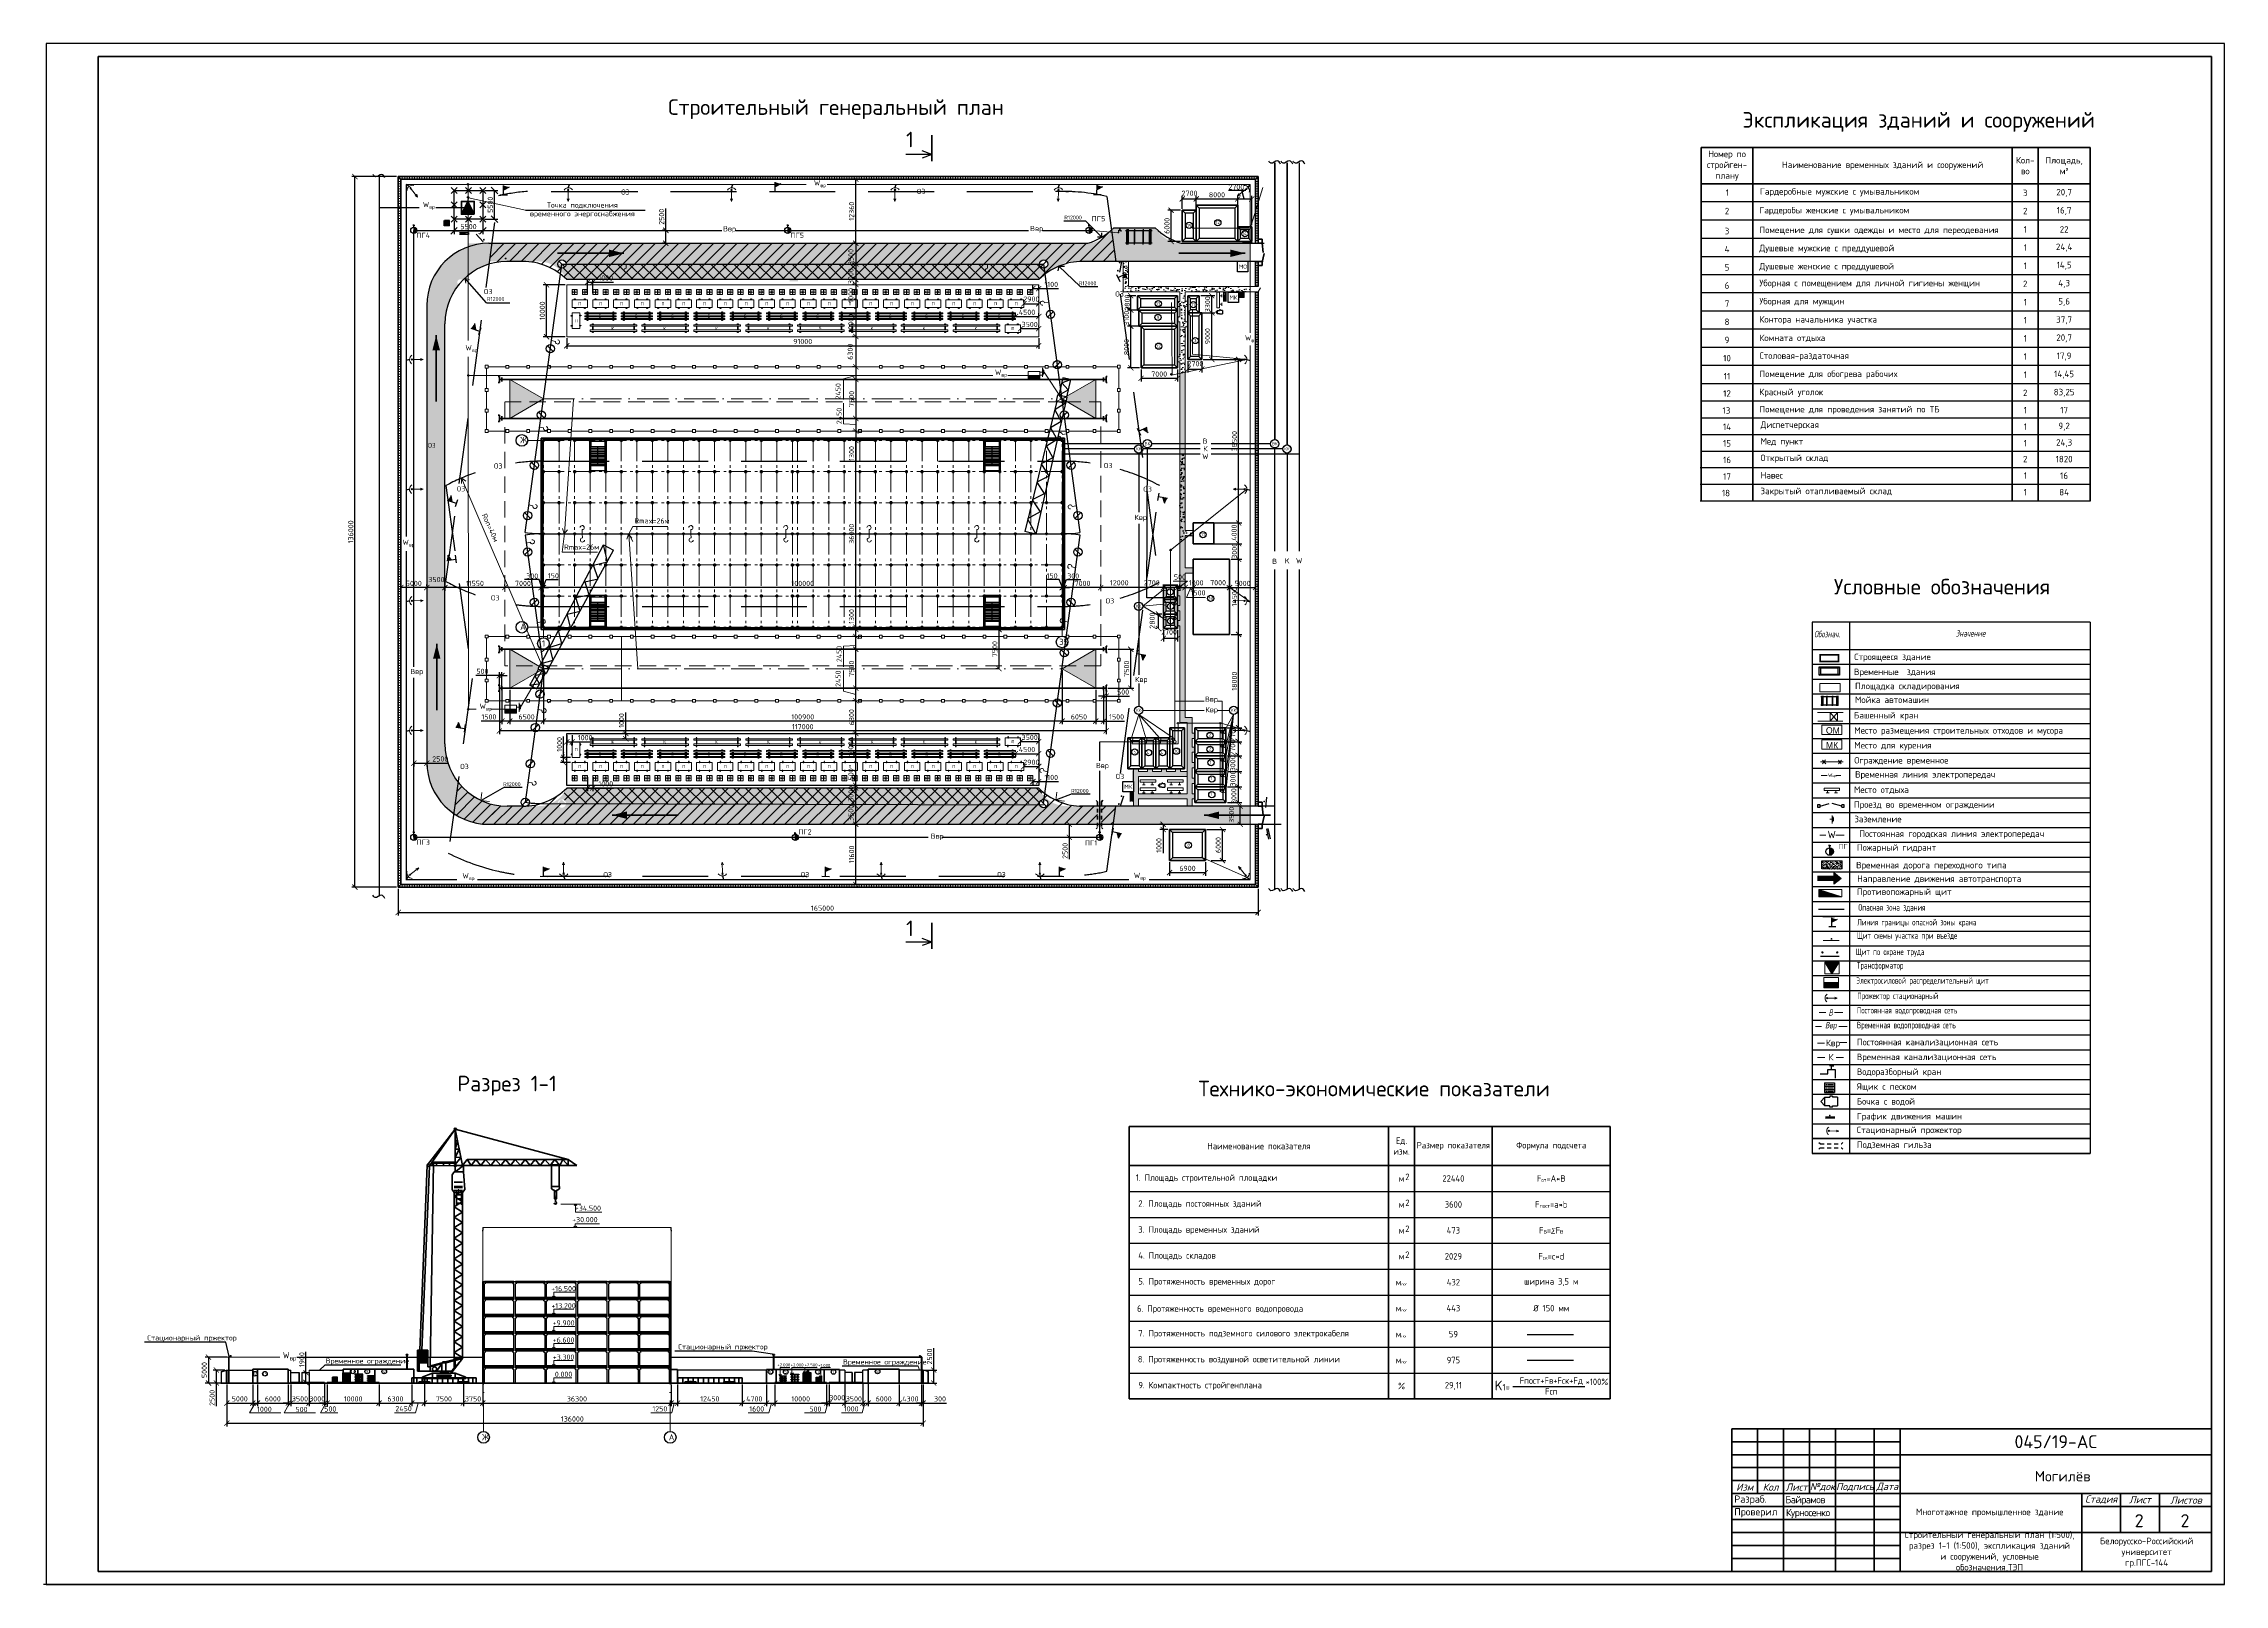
# Model space of a CAD drawing. Header units: millimetres. Extents: x -782 to 10910, y 3841 to 9763.
# Drawn here: x -782 to 59, y 4164 to 4758 of the extents above; entities that cross this region are included whole.
import ezdxf

# ---------------------------------------------------------------- set-up
doc = ezdxf.new("R2010")
doc.units = ezdxf.units.MM
for name, pattern in [('ACAD_ISO04W100', [30, 24, -3, 0, -3]), ('ACAD_ISO10W100', [18, 12, -3, 0, -3]), ('CENTER2', [28.575, 19.05, -3.175, 3.175, -3.175]), ('DASHEDX2', [38.1, 25.4, -12.7]), ('GOST2.303 6', [12, 8, -1.5, 1, -1.5]), ('JIS_02_0.7', [1.35, 0.75, -0.6]), ('штриховая2', [9.525, 6.35, -3.175])]:
    doc.linetypes.add(name, pattern=pattern)
for name, color, linetype, lineweight in [('!ОНенес!', 6, 'Continuous', 40), ('0.2 сетевой', 7, 'Continuous', 20), ('1основная_05мм', 151, 'Continuous', 50), ('anker', 187, 'Continuous', 60), ('желтый', 2, 'Continuous', 30), ('зел', 3, 'Continuous', 30), ('красный', 1, 'Continuous', 30), ('Оbводка', 1, 'Continuous', 90), ('РАЗМЕРЫ', 181, 'Continuous', 20), ('синий', 5, 'Continuous', 30), ('текст', 6, 'Continuous', 25), ('Тонкая 0.3', 140, 'Continuous', 25), ('Узлы', 4, 'Continuous', 30), ('Фасад толст', 7, 'Continuous', 20), ('чертеж', 7, 'Continuous', 20)]:
    doc.layers.add(name, color=color, linetype=linetype, lineweight=lineweight)
for name, color, linetype in [('1', 7, 'Continuous'), ('A0-07', 30, 'Continuous'), ('Системный слой', 7, 'Continuous'), ('тонкая', 7, 'Continuous')]:
    doc.layers.add(name, color=color, linetype=linetype)
doc.styles.add('2.5', font='isocpeur.ttf', dxfattribs={"height": 2})
doc.styles.add('GOST-2.304_Type-B', font='GOST_Common.ttf')
doc.styles.add('Isocpeur', font='isocpeur.ttf')
doc.styles.add('SPDS', font='SPDS.shx', dxfattribs={"width": 0.8, "oblique": 12})
doc.styles.get("Standard").update_dxf_attribs({"font": 'isocpeur.ttf'})
doc.linetypes.add('SETKA', pattern='A,0.35,[136,ltypeshp.shx,S=0.1,R=0,X=0,Y=0],0.4,[136,ltypeshp.shx,S=0.1,R=180,X=0,Y=0],0.05', length=0.8)
doc.dimstyles.new('Копия ISO-25 M1-200', dxfattribs={"dimtxt": 2, "dimasz": 2.5, "dimexe": 1.25, "dimexo": 0.625, "dimtad": 1, "dimlfac": 400, "dimtxsty": 'Standard', "dimblk": 'OBLIQUE', "dimcen": 2.5, "dimadec": 0, "dimazin": 0, "dimtfac": 1, "dimtmove": 0, "dimatfit": 3, "dimldrblk": 'NONE', "dimfxl": 1, "dimarcsym": 0})
doc.dimstyles.new('М500 стройгенп', dxfattribs={"dimtxt": 2, "dimasz": 2, "dimexe": 1.25, "dimexo": 0.625, "dimtad": 1, "dimlfac": 500, "dimtxsty": '2.5', "dimblk": 'ARCHTICK', "dimcen": 2.5, "dimadec": 0, "dimazin": 0, "dimtfac": 1, "dimtmove": 0, "dimatfit": 3, "dimfxl": 1, "dimarcsym": 0})
pattern_1 = [(50, (-2824.641, 1373.7972), (3.6436934, -0.3187817), [0.381, -4.191]), (355, (-2824.641, 1373.7972), (-0.7048684, 3.821137), [0.3048, -3.3528117]), (100.45144, (-2824.3374, 1373.7706), (2.938825, 3.502355), [0.3238002, -3.561805]), (46.1842, (-2824.641, 1374.813), (5.421581, -0.8408466), [0.5715, -6.2865]), (96.63556, (-2824.189, 1374.743), (4.748083, 4.9485225), [0.4857005, -5.342712]), (351.18415, (-2824.641, 1374.813), (4.748083, 4.9485225), [0.457199, -5.029195]), (21, (-2824.133, 1374.5592), (3.0322878, -2.045304), [0.381, -4.191]), (326, (-2824.133, 1374.5592), (1.2360406, 3.6837593), [0.3048, -3.3528]), (71.451445, (-2823.8803, 1374.3888), (4.2683284, 1.6384554), [0.3238002, -3.5617988]), (37.5, (-2824.641, 1373.7972), (0.06177207, 1.69110078), [0, -3.31216, 0, -3.4036, 0, -3.3655]), (7.5, (-2824.641, 1373.7972), (1.33639325, 2.0036115), [0, -1.94056, 0, -3.23596, 0, -1.2827]), (327.5, (-2825.7738, 1373.7972), (2.7118119, -0.1145749), [0, -1.27, 0, -3.9624, 0, -5.2578]), (317.5, (-2826.2818, 1373.7972), (2.9625836, 0.5085298), [0, -1.651, 0, -2.63144, 0, -3.7338])]
pattern_2 = [(180, (-2824.641, 1373.7972), (-2e-16, -0.9525), [])]
pattern_3 = [(0, (-2922.75074, 1385.40828), (0, 0.254), []), (90, (-2922.75074, 1385.4083), (-0.508, 3e-17), [0.254, -0.254]), (90, (-2922.49674, 1385.4083), (-0.508, 3e-17), [-0.254, 0.254])]

# ---------------------------------------------------------------- blocks, each defined once
blk = doc.blocks.new('_OBLIQUE')
at = {"color": 0, "linetype": 'ByBlock'}
blk.add_line((-0.5, -0.5), (0.5, 0.5), dxfattribs=at)
blk = doc.blocks.new('*D71')
at = {"color": 0, "lineweight": -2, "transparency": 16777216}
for p, q in [((-623.41, 4689.48), (-623.41, 4684.37)), ((-623.41, 4685.62), (-612.32, 4685.62)), ((-612.32, 4689.48), (-612.32, 4684.37))]:
    blk.add_line(p, q, dxfattribs=at)
at = {"layer": 'Defpoints', "color": 0, "lineweight": 20, "transparency": 16777216}
for p in [(-623.41, 4690.1), (-612.32, 4690.1), (-612.32, 4685.62)]:
    blk.add_point(p, dxfattribs=at)
at = {"color": 0, "lineweight": -2, "transparency": 16777216, "xscale": 2.5, "yscale": 2.5, "zscale": 2.5, "rotation": 180}
blk.add_blockref('_OBLIQUE', (-623.41, 4685.62), dxfattribs=at)
at = {"color": 0, "lineweight": -2, "transparency": 16777216, "xscale": 2.5, "yscale": 2.5, "zscale": 2.5}
blk.add_blockref('_OBLIQUE', (-612.32, 4685.62), dxfattribs=at)
at = {"color": 0, "lineweight": 15, "transparency": 16777216, "insert": (-617.86, 4687.25), "char_height": 2, "attachment_point": 5}
blk.add_mtext('5500', dxfattribs=at)
blk = doc.blocks.new('_None')
blk = doc.blocks.new('*D72')
at = {"color": 0, "lineweight": -2, "transparency": 16777216}
for p, q in [((-611.69, 4701.19), (-606.55, 4701.19)), ((-607.8, 4690.1), (-607.8, 4701.19)), ((-611.69, 4690.1), (-606.55, 4690.1))]:
    blk.add_line(p, q, dxfattribs=at)
at = {"layer": 'Defpoints', "color": 0, "lineweight": 20, "transparency": 16777216}
for p in [(-612.32, 4701.19), (-607.8, 4701.19), (-612.32, 4690.1)]:
    blk.add_point(p, dxfattribs=at)
at = {"color": 0, "lineweight": -2, "transparency": 16777216, "xscale": 2.5, "yscale": 2.5, "zscale": 2.5}
for p, rotation in [((-607.8, 4701.19), 90), ((-607.8, 4690.1), 270)]:
    blk.add_blockref('_OBLIQUE', p, dxfattribs=dict(at, rotation=rotation))
at = {"color": 0, "lineweight": 15, "transparency": 16777216, "insert": (-609.43, 4695.65), "char_height": 2, "attachment_point": 5, "rotation": 90}
blk.add_mtext('5500', dxfattribs=at)
blk = doc.blocks.new('_ArchTick')
at = {"color": 0, "linetype": 'ByBlock', "const_width": 0.15}
blk.add_lwpolyline([(-0.5, -0.5), (0.5, 0.5)], dxfattribs=at)
blk = doc.blocks.new('*D73')
at = {"color": 0, "lineweight": -2, "transparency": 16777216}
for p, q in [((-470.45, 4456.81), (-467.25, 4456.81)), ((-468.5, 4433.59), (-468.5, 4456.81)), ((-470.45, 4433.59), (-467.25, 4433.59))]:
    blk.add_line(p, q, dxfattribs=at)
at = {"layer": 'Defpoints', "color": 0, "lineweight": 20, "transparency": 16777216}
for p in [(-471.08, 4456.81), (-468.5, 4456.81), (-471.08, 4433.59)]:
    blk.add_point(p, dxfattribs=at)
at = {"color": 0, "lineweight": -2, "transparency": 16777216, "xscale": 2, "yscale": 2, "zscale": 2}
for p, rotation in [((-468.5, 4456.81), 90), ((-468.5, 4433.59), 270)]:
    blk.add_blockref('_ArchTick', p, dxfattribs=dict(at, rotation=rotation))
at = {"color": 0, "lineweight": 20, "transparency": 16777216, "insert": (-470.12, 4445.2), "char_height": 2, "attachment_point": 5, "rotation": 90, "style": '2.5'}
blk.add_mtext('11600', dxfattribs=at)
blk = doc.blocks.new('*D74')
at = {"color": 0, "lineweight": -2, "transparency": 16777216}
for p, q in [((-469.12, 4463.81), (-469.75, 4463.81)), ((-468.5, 4456.81), (-468.5, 4463.81)), ((-469.12, 4456.81), (-469.75, 4456.81))]:
    blk.add_line(p, q, dxfattribs=at)
at = {"layer": 'Defpoints', "color": 0, "lineweight": 20, "transparency": 16777216}
for p in [(-468.5, 4463.81), (-468.5, 4463.81), (-468.5, 4456.81)]:
    blk.add_point(p, dxfattribs=at)
at = {"color": 0, "lineweight": -2, "transparency": 16777216, "xscale": 2, "yscale": 2, "zscale": 2}
for p, rotation in [((-468.5, 4463.81), 90), ((-468.5, 4456.81), 270)]:
    blk.add_blockref('_ArchTick', p, dxfattribs=dict(at, rotation=rotation))
at = {"color": 0, "lineweight": 20, "transparency": 16777216, "insert": (-470.37, 4461.21), "char_height": 2, "attachment_point": 5, "rotation": 90, "style": '2.5'}
blk.add_mtext('3500', dxfattribs=at)
blk = doc.blocks.new('*D75')
at = {"color": 0, "lineweight": -2, "transparency": 16777216}
for p, q in [((-469.12, 4470.81), (-469.75, 4470.81)), ((-468.5, 4463.81), (-468.5, 4470.81)), ((-469.12, 4463.81), (-469.75, 4463.81))]:
    blk.add_line(p, q, dxfattribs=at)
at = {"layer": 'Defpoints', "color": 0, "lineweight": 20, "transparency": 16777216}
for p in [(-468.5, 4470.81), (-468.5, 4470.81), (-468.5, 4463.81)]:
    blk.add_point(p, dxfattribs=at)
at = {"color": 0, "lineweight": -2, "transparency": 16777216, "xscale": 2, "yscale": 2, "zscale": 2}
for p, rotation in [((-468.5, 4470.81), 90), ((-468.5, 4463.81), 270)]:
    blk.add_blockref('_ArchTick', p, dxfattribs=dict(at, rotation=rotation))
at = {"color": 0, "lineweight": 20, "transparency": 16777216, "insert": (-470.37, 4468.55), "char_height": 2, "attachment_point": 5, "rotation": 90, "style": '2.5'}
blk.add_mtext('3000', dxfattribs=at)
blk = doc.blocks.new('*D76')
at = {"color": 0, "lineweight": -2, "transparency": 16777216}
for p, q in [((-469.12, 4471.81), (-469.75, 4471.81)), ((-469.12, 4470.81), (-469.75, 4470.81)), ((-468.5, 4471.81), (-468.5, 4473.81)), ((-468.5, 4470.81), (-468.5, 4471.81)), ((-468.5, 4470.81), (-468.5, 4468.81))]:
    blk.add_line(p, q, dxfattribs=at)
at = {"layer": 'Defpoints', "color": 0, "lineweight": 20, "transparency": 16777216}
for p in [(-468.5, 4471.81), (-468.5, 4471.81), (-468.5, 4470.81)]:
    blk.add_point(p, dxfattribs=at)
at = {"color": 0, "lineweight": -2, "transparency": 16777216, "xscale": 2, "yscale": 2, "zscale": 2}
for p, rotation in [((-468.5, 4471.81), 270), ((-468.5, 4470.81), 90)]:
    blk.add_blockref('_ArchTick', p, dxfattribs=dict(at, rotation=rotation))
at = {"color": 0, "lineweight": 20, "transparency": 16777216, "insert": (-470.37, 4476.08), "char_height": 2, "attachment_point": 5, "rotation": 90, "style": '2.5'}
blk.add_mtext('500', dxfattribs=at)
blk = doc.blocks.new('*D77')
at = {"color": 0, "lineweight": -2, "transparency": 16777216}
for p, q in [((-469.12, 4491.81), (-469.75, 4491.81)), ((-468.5, 4471.81), (-468.5, 4491.81)), ((-469.12, 4471.81), (-469.75, 4471.81))]:
    blk.add_line(p, q, dxfattribs=at)
at = {"layer": 'Defpoints', "color": 0, "lineweight": 20, "transparency": 16777216}
for p in [(-468.5, 4491.81), (-468.5, 4491.81), (-468.5, 4471.81)]:
    blk.add_point(p, dxfattribs=at)
at = {"color": 0, "lineweight": -2, "transparency": 16777216, "xscale": 2, "yscale": 2, "zscale": 2}
for p, rotation in [((-468.5, 4491.81), 90), ((-468.5, 4471.81), 270)]:
    blk.add_blockref('_ArchTick', p, dxfattribs=dict(at, rotation=rotation))
at = {"color": 0, "lineweight": 20, "transparency": 16777216, "insert": (-470.37, 4486.72), "char_height": 2, "attachment_point": 5, "rotation": 90, "style": '2.5'}
blk.add_mtext('10000', dxfattribs=at)
blk = doc.blocks.new('*D65')
at = {"color": 0, "lineweight": -2, "transparency": 16777216}
for p, q in [((-469.12, 4504.41), (-469.75, 4504.41)), ((-468.5, 4491.81), (-468.5, 4504.41)), ((-469.12, 4491.81), (-469.75, 4491.81))]:
    blk.add_line(p, q, dxfattribs=at)
at = {"layer": 'Defpoints', "color": 0, "lineweight": 20, "transparency": 16777216}
for p in [(-468.5, 4504.41), (-468.5, 4504.41), (-468.5, 4491.81)]:
    blk.add_point(p, dxfattribs=at)
at = {"color": 0, "lineweight": -2, "transparency": 16777216, "xscale": 2, "yscale": 2, "zscale": 2}
for p, rotation in [((-468.5, 4504.41), 90), ((-468.5, 4491.81), 270)]:
    blk.add_blockref('_ArchTick', p, dxfattribs=dict(at, rotation=rotation))
at = {"color": 0, "lineweight": 20, "transparency": 16777216, "insert": (-470.12, 4498.11), "char_height": 2, "attachment_point": 5, "rotation": 90, "style": '2.5'}
blk.add_mtext('6300', dxfattribs=at)
blk = doc.blocks.new('*D66')
at = {"color": 0, "lineweight": -2, "transparency": 16777216}
for p, q in [((-469.12, 4509.31), (-469.75, 4509.31)), ((-468.5, 4504.41), (-468.5, 4509.31)), ((-469.12, 4504.41), (-469.75, 4504.41))]:
    blk.add_line(p, q, dxfattribs=at)
at = {"layer": 'Defpoints', "color": 0, "lineweight": 20, "transparency": 16777216}
for p in [(-468.5, 4509.31), (-468.5, 4509.31), (-468.5, 4504.41)]:
    blk.add_point(p, dxfattribs=at)
at = {"color": 0, "lineweight": -2, "transparency": 16777216, "xscale": 2, "yscale": 2, "zscale": 2}
for p, rotation in [((-468.5, 4509.31), 90), ((-468.5, 4504.41), 270)]:
    blk.add_blockref('_ArchTick', p, dxfattribs=dict(at, rotation=rotation))
at = {"color": 0, "lineweight": 20, "transparency": 16777216, "insert": (-475.3, 4512.96), "char_height": 2, "attachment_point": 5, "rotation": 90, "style": '2.5'}
blk.add_mtext('2450', dxfattribs=at)
blk = doc.blocks.new('*D67')
at = {"color": 0, "lineweight": -2, "transparency": 16777216}
for p, q in [((-469.12, 4524.31), (-469.75, 4524.31)), ((-468.5, 4509.31), (-468.5, 4524.31)), ((-469.12, 4509.31), (-469.75, 4509.31))]:
    blk.add_line(p, q, dxfattribs=at)
at = {"layer": 'Defpoints', "color": 0, "lineweight": 20, "transparency": 16777216}
for p in [(-468.5, 4524.31), (-468.5, 4524.31), (-468.5, 4509.31)]:
    blk.add_point(p, dxfattribs=at)
at = {"color": 0, "lineweight": -2, "transparency": 16777216, "xscale": 2, "yscale": 2, "zscale": 2}
for p, rotation in [((-468.5, 4524.31), 90), ((-468.5, 4509.31), 270)]:
    blk.add_blockref('_ArchTick', p, dxfattribs=dict(at, rotation=rotation))
at = {"color": 0, "lineweight": 20, "transparency": 16777216, "insert": (-470.12, 4516.81), "char_height": 2, "attachment_point": 5, "rotation": 90, "style": '2.5'}
blk.add_mtext('7500', dxfattribs=at)
blk = doc.blocks.new('*D68')
at = {"color": 0, "lineweight": -2, "transparency": 16777216}
for p, q in [((-469.12, 4529.2), (-469.75, 4529.2)), ((-468.5, 4524.31), (-468.5, 4529.2)), ((-469.12, 4524.31), (-469.75, 4524.31))]:
    blk.add_line(p, q, dxfattribs=at)
at = {"layer": 'Defpoints', "color": 0, "lineweight": 20, "transparency": 16777216}
for p in [(-468.5, 4529.2), (-468.5, 4529.2), (-468.5, 4524.31)]:
    blk.add_point(p, dxfattribs=at)
at = {"color": 0, "lineweight": -2, "transparency": 16777216, "xscale": 2, "yscale": 2, "zscale": 2}
for p, rotation in [((-468.5, 4529.2), 90), ((-468.5, 4524.31), 270)]:
    blk.add_blockref('_ArchTick', p, dxfattribs=dict(at, rotation=rotation))
at = {"color": 0, "lineweight": 20, "transparency": 16777216, "insert": (-474.91, 4522.49), "char_height": 2, "attachment_point": 5, "rotation": 90, "style": '2.5'}
blk.add_mtext('2450', dxfattribs=at)
blk = doc.blocks.new('*D69')
at = {"color": 0, "lineweight": -2, "transparency": 16777216}
for p, q in [((-468.5, 4531.91), (-468.5, 4539.96)), ((-469.12, 4531.91), (-469.75, 4531.91)), ((-469.12, 4529.2), (-469.75, 4529.2)), ((-468.5, 4529.2), (-468.5, 4531.91))]:
    blk.add_line(p, q, dxfattribs=at)
at = {"layer": 'Defpoints', "color": 0, "lineweight": 20, "transparency": 16777216}
for p in [(-468.5, 4531.91), (-468.5, 4531.91), (-468.5, 4529.2)]:
    blk.add_point(p, dxfattribs=at)
at = {"color": 0, "lineweight": -2, "transparency": 16777216, "xscale": 2, "yscale": 2, "zscale": 2}
for p, rotation in [((-468.5, 4531.91), 90), ((-468.5, 4529.2), 270)]:
    blk.add_blockref('_ArchTick', p, dxfattribs=dict(at, rotation=rotation))
at = {"color": 0, "lineweight": 20, "transparency": 16777216, "insert": (-470.12, 4536.93), "char_height": 2, "attachment_point": 5, "rotation": 90, "style": '2.5'}
blk.add_mtext('1300', dxfattribs=at)
blk = doc.blocks.new('*D70')
at = {"color": 0, "lineweight": -2, "transparency": 16777216}
for p, q in [((-469.12, 4604.81), (-469.75, 4604.81)), ((-468.5, 4532.81), (-468.5, 4604.81)), ((-469.12, 4532.81), (-469.75, 4532.81))]:
    blk.add_line(p, q, dxfattribs=at)
at = {"layer": 'Defpoints', "color": 0, "lineweight": 20, "transparency": 16777216}
for p in [(-468.5, 4604.81), (-468.5, 4604.81), (-468.5, 4532.81)]:
    blk.add_point(p, dxfattribs=at)
at = {"color": 0, "lineweight": -2, "transparency": 16777216, "xscale": 2, "yscale": 2, "zscale": 2}
for p, rotation in [((-468.5, 4604.81), 90), ((-468.5, 4532.81), 270)]:
    blk.add_blockref('_ArchTick', p, dxfattribs=dict(at, rotation=rotation))
at = {"color": 0, "lineweight": 20, "transparency": 16777216, "insert": (-470.12, 4568.81), "char_height": 2, "attachment_point": 5, "rotation": 90, "style": '2.5'}
blk.add_mtext('36000', dxfattribs=at)
blk = doc.blocks.new('*D45')
at = {"color": 0, "lineweight": -2, "transparency": 16777216}
for p, q in [((-469.12, 4680.81), (-469.75, 4680.81)), ((-468.5, 4680.81), (-468.5, 4672.91)), ((-469.12, 4672.91), (-469.75, 4672.91))]:
    blk.add_line(p, q, dxfattribs=at)
at = {"layer": 'Defpoints', "color": 0, "lineweight": 20, "transparency": 16777216}
for p in [(-468.5, 4680.81), (-468.5, 4672.91), (-468.5, 4672.91)]:
    blk.add_point(p, dxfattribs=at)
at = {"color": 0, "lineweight": -2, "transparency": 16777216, "xscale": 2, "yscale": 2, "zscale": 2}
for p, rotation in [((-468.5, 4680.81), 90), ((-468.5, 4672.91), 270)]:
    blk.add_blockref('_ArchTick', p, dxfattribs=dict(at, rotation=rotation))
at = {"color": 0, "lineweight": 20, "transparency": 16777216, "insert": (-470.37, 4675.51), "char_height": 2, "attachment_point": 5, "rotation": 90, "style": '2.5'}
blk.add_mtext('3500', dxfattribs=at)
blk = doc.blocks.new('*D46')
at = {"color": 0, "lineweight": -2, "transparency": 16777216}
for p, q in [((-469.12, 4672.91), (-469.75, 4672.91)), ((-468.5, 4672.91), (-468.5, 4666.81)), ((-469.12, 4666.81), (-469.75, 4666.81))]:
    blk.add_line(p, q, dxfattribs=at)
at = {"layer": 'Defpoints', "color": 0, "lineweight": 20, "transparency": 16777216}
for p in [(-468.5, 4672.91), (-468.5, 4666.81), (-468.5, 4666.81)]:
    blk.add_point(p, dxfattribs=at)
at = {"color": 0, "lineweight": -2, "transparency": 16777216, "xscale": 2, "yscale": 2, "zscale": 2}
for p, rotation in [((-468.5, 4672.91), 90), ((-468.5, 4666.81), 270)]:
    blk.add_blockref('_ArchTick', p, dxfattribs=dict(at, rotation=rotation))
at = {"color": 0, "lineweight": 20, "transparency": 16777216, "insert": (-470.37, 4668.16), "char_height": 2, "attachment_point": 5, "rotation": 90, "style": '2.5'}
blk.add_mtext('3000', dxfattribs=at)
blk = doc.blocks.new('*D47')
at = {"color": 0, "lineweight": -2, "transparency": 16777216}
for p, q in [((-469.12, 4666.81), (-469.75, 4666.81)), ((-469.12, 4664.91), (-469.75, 4664.91)), ((-468.5, 4666.81), (-468.5, 4664.91))]:
    blk.add_line(p, q, dxfattribs=at)
at = {"layer": 'Defpoints', "color": 0, "lineweight": 20, "transparency": 16777216}
for p in [(-468.5, 4666.81), (-468.5, 4664.91), (-468.5, 4664.91)]:
    blk.add_point(p, dxfattribs=at)
at = {"color": 0, "lineweight": -2, "transparency": 16777216, "xscale": 2, "yscale": 2, "zscale": 2}
for p, rotation in [((-468.5, 4666.81), 90), ((-468.5, 4664.91), 270)]:
    blk.add_blockref('_ArchTick', p, dxfattribs=dict(at, rotation=rotation))
at = {"color": 0, "lineweight": 20, "transparency": 16777216, "insert": (-470.4, 4660.74), "char_height": 2, "attachment_point": 5, "rotation": 90, "style": '2.5'}
blk.add_mtext('1000', dxfattribs=at)
blk = doc.blocks.new('*D48')
at = {"color": 0, "lineweight": -2, "transparency": 16777216}
for p, q in [((-469.12, 4664.91), (-469.75, 4664.91)), ((-468.5, 4664.91), (-468.5, 4644.91)), ((-469.12, 4644.91), (-469.75, 4644.91))]:
    blk.add_line(p, q, dxfattribs=at)
at = {"layer": 'Defpoints', "color": 0, "lineweight": 20, "transparency": 16777216}
for p in [(-468.5, 4664.91), (-468.5, 4644.91), (-468.5, 4644.91)]:
    blk.add_point(p, dxfattribs=at)
at = {"color": 0, "lineweight": -2, "transparency": 16777216, "xscale": 2, "yscale": 2, "zscale": 2}
for p, rotation in [((-468.5, 4664.91), 90), ((-468.5, 4644.91), 270)]:
    blk.add_blockref('_ArchTick', p, dxfattribs=dict(at, rotation=rotation))
at = {"color": 0, "lineweight": 20, "transparency": 16777216, "insert": (-470.37, 4650), "char_height": 2, "attachment_point": 5, "rotation": 90, "style": '2.5'}
blk.add_mtext('10000', dxfattribs=at)
blk = doc.blocks.new('*D49')
at = {"color": 0, "lineweight": -2, "transparency": 16777216}
for p, q in [((-469.12, 4644.91), (-469.75, 4644.91)), ((-468.5, 4644.91), (-468.5, 4633.2)), ((-469.12, 4633.2), (-469.75, 4633.2))]:
    blk.add_line(p, q, dxfattribs=at)
at = {"layer": 'Defpoints', "color": 0, "lineweight": 20, "transparency": 16777216}
for p in [(-468.5, 4644.91), (-468.5, 4633.2), (-468.5, 4633.2)]:
    blk.add_point(p, dxfattribs=at)
at = {"color": 0, "lineweight": -2, "transparency": 16777216, "xscale": 2, "yscale": 2, "zscale": 2}
for p, rotation in [((-468.5, 4644.91), 90), ((-468.5, 4633.2), 270)]:
    blk.add_blockref('_ArchTick', p, dxfattribs=dict(at, rotation=rotation))
at = {"color": 0, "lineweight": 20, "transparency": 16777216, "insert": (-470.62, 4639.01), "char_height": 2, "attachment_point": 5, "rotation": 90, "style": '2.5'}
blk.add_mtext('6300', dxfattribs=at)
blk = doc.blocks.new('*D50')
at = {"color": 0, "lineweight": -2, "transparency": 16777216}
for p, q in [((-469.12, 4633.2), (-469.75, 4633.2)), ((-469.12, 4628.31), (-469.75, 4628.31)), ((-468.5, 4633.2), (-468.5, 4628.31))]:
    blk.add_line(p, q, dxfattribs=at)
at = {"layer": 'Defpoints', "color": 0, "lineweight": 20, "transparency": 16777216}
for p in [(-468.5, 4633.2), (-468.5, 4628.31), (-468.5, 4628.31)]:
    blk.add_point(p, dxfattribs=at)
at = {"color": 0, "lineweight": -2, "transparency": 16777216, "xscale": 2, "yscale": 2, "zscale": 2}
for p, rotation in [((-468.5, 4633.2), 90), ((-468.5, 4628.31), 270)]:
    blk.add_blockref('_ArchTick', p, dxfattribs=dict(at, rotation=rotation))
at = {"color": 0, "lineweight": 20, "transparency": 16777216, "insert": (-475.3, 4623.75), "char_height": 2, "attachment_point": 5, "rotation": 90, "style": '2.5'}
blk.add_mtext('2450', dxfattribs=at)
blk = doc.blocks.new('*D51')
at = {"color": 0, "lineweight": -2, "transparency": 16777216}
for p, q in [((-469.12, 4628.31), (-469.75, 4628.31)), ((-468.5, 4628.31), (-468.5, 4613.31)), ((-469.12, 4613.31), (-469.75, 4613.31))]:
    blk.add_line(p, q, dxfattribs=at)
at = {"layer": 'Defpoints', "color": 0, "lineweight": 20, "transparency": 16777216}
for p in [(-468.5, 4628.31), (-468.5, 4613.31), (-468.5, 4613.31)]:
    blk.add_point(p, dxfattribs=at)
at = {"color": 0, "lineweight": -2, "transparency": 16777216, "xscale": 2, "yscale": 2, "zscale": 2}
for p, rotation in [((-468.5, 4628.31), 90), ((-468.5, 4613.31), 270)]:
    blk.add_blockref('_ArchTick', p, dxfattribs=dict(at, rotation=rotation))
at = {"color": 0, "lineweight": 20, "transparency": 16777216, "insert": (-470.12, 4620.81), "char_height": 2, "attachment_point": 5, "rotation": 90, "style": '2.5'}
blk.add_mtext('7500', dxfattribs=at)
blk = doc.blocks.new('*D52')
at = {"color": 0, "lineweight": -2, "transparency": 16777216}
for p, q in [((-469.12, 4613.31), (-469.75, 4613.31)), ((-468.5, 4613.31), (-468.5, 4608.41)), ((-469.12, 4608.41), (-469.75, 4608.41))]:
    blk.add_line(p, q, dxfattribs=at)
at = {"layer": 'Defpoints', "color": 0, "lineweight": 20, "transparency": 16777216}
for p in [(-468.5, 4613.31), (-468.5, 4608.41), (-468.5, 4608.41)]:
    blk.add_point(p, dxfattribs=at)
at = {"color": 0, "lineweight": -2, "transparency": 16777216, "xscale": 2, "yscale": 2, "zscale": 2}
for p, rotation in [((-468.5, 4613.31), 90), ((-468.5, 4608.41), 270)]:
    blk.add_blockref('_ArchTick', p, dxfattribs=dict(at, rotation=rotation))
at = {"color": 0, "lineweight": 20, "transparency": 16777216, "insert": (-474.91, 4614.23), "char_height": 2, "attachment_point": 5, "rotation": 90, "style": '2.5'}
blk.add_mtext('2450', dxfattribs=at)
blk = doc.blocks.new('*D53')
at = {"color": 0, "lineweight": -2, "transparency": 16777216}
for p, q in [((-469.12, 4608.41), (-469.75, 4608.41)), ((-469.12, 4604.81), (-469.75, 4604.81)), ((-468.5, 4608.41), (-468.5, 4604.81)), ((-468.5, 4604.81), (-468.5, 4596.76))]:
    blk.add_line(p, q, dxfattribs=at)
at = {"layer": 'Defpoints', "color": 0, "lineweight": 20, "transparency": 16777216}
for p in [(-468.5, 4608.41), (-468.5, 4604.81), (-468.5, 4604.81)]:
    blk.add_point(p, dxfattribs=at)
at = {"color": 0, "lineweight": -2, "transparency": 16777216, "xscale": 2, "yscale": 2, "zscale": 2}
for p, rotation in [((-468.5, 4608.41), 90), ((-468.5, 4604.81), 270)]:
    blk.add_blockref('_ArchTick', p, dxfattribs=dict(at, rotation=rotation))
at = {"color": 0, "lineweight": 20, "transparency": 16777216, "insert": (-470.12, 4599.78), "char_height": 2, "attachment_point": 5, "rotation": 90, "style": '2.5'}
blk.add_mtext('1300', dxfattribs=at)
blk = doc.blocks.new('*D78')
at = {"color": 0, "lineweight": -2, "transparency": 16777216}
for p, q in [((-469.12, 4705.54), (-469.75, 4705.54)), ((-468.5, 4680.81), (-468.5, 4705.54)), ((-469.12, 4680.81), (-469.75, 4680.81))]:
    blk.add_line(p, q, dxfattribs=at)
at = {"layer": 'Defpoints', "color": 0, "lineweight": 20, "transparency": 16777216}
for p in [(-468.5, 4705.54), (-468.5, 4705.54), (-468.5, 4680.81)]:
    blk.add_point(p, dxfattribs=at)
at = {"color": 0, "lineweight": -2, "transparency": 16777216, "xscale": 2, "yscale": 2, "zscale": 2}
for p, rotation in [((-468.5, 4705.54), 90), ((-468.5, 4680.81), 270)]:
    blk.add_blockref('_ArchTick', p, dxfattribs=dict(at, rotation=rotation))
at = {"color": 0, "lineweight": 20, "transparency": 16777216, "insert": (-470.12, 4693.17), "char_height": 2, "attachment_point": 5, "rotation": 90, "style": '2.5'}
blk.add_mtext('12360', dxfattribs=at)
blk = doc.blocks.new('*D79')
at = {"color": 0, "lineweight": -2, "transparency": 16777216}
for p, q in [((-344.49, 4548.07), (-346.49, 4548.07)), ((-344.49, 4548.07), (-343.49, 4548.07)), ((-344.49, 4547.62), (-344.49, 4546.82)), ((-343.49, 4548.07), (-341.49, 4548.07)), ((-343.49, 4547.62), (-343.49, 4546.82))]:
    blk.add_line(p, q, dxfattribs=at)
at = {"layer": 'Defpoints', "color": 0, "lineweight": 20, "transparency": 16777216}
for p in [(-344.49, 4548.25), (-343.49, 4548.25), (-343.49, 4548.07)]:
    blk.add_point(p, dxfattribs=at)
at = {"color": 0, "lineweight": -2, "transparency": 16777216, "xscale": 2, "yscale": 2, "zscale": 2}
blk.add_blockref('_ArchTick', (-344.49, 4548.07), dxfattribs=at)
at = {"color": 0, "lineweight": -2, "transparency": 16777216, "xscale": 2, "yscale": 2, "zscale": 2, "rotation": 180}
blk.add_blockref('_ArchTick', (-343.49, 4548.07), dxfattribs=at)
at = {"color": 0, "lineweight": 20, "transparency": 16777216, "insert": (-343.49, 4552.15), "char_height": 2, "attachment_point": 5, "style": '2.5'}
blk.add_mtext('500', dxfattribs=at)
blk = doc.blocks.new('*D80')
at = {"color": 0, "lineweight": -2, "transparency": 16777216}
for p, q in [((-343.49, 4548.69), (-343.49, 4549.32)), ((-343.49, 4548.07), (-341.49, 4548.07)), ((-341.49, 4548.69), (-341.49, 4549.32))]:
    blk.add_line(p, q, dxfattribs=at)
at = {"layer": 'Defpoints', "color": 0, "lineweight": 20, "transparency": 16777216}
for p in [(-343.49, 4548.07), (-341.49, 4548.07), (-341.49, 4548.07)]:
    blk.add_point(p, dxfattribs=at)
at = {"color": 0, "lineweight": -2, "transparency": 16777216, "xscale": 2, "yscale": 2, "zscale": 2, "rotation": 180}
blk.add_blockref('_ArchTick', (-343.49, 4548.07), dxfattribs=at)
at = {"color": 0, "lineweight": -2, "transparency": 16777216, "xscale": 2, "yscale": 2, "zscale": 2}
blk.add_blockref('_ArchTick', (-341.49, 4548.07), dxfattribs=at)
at = {"color": 0, "lineweight": 20, "transparency": 16777216, "insert": (-337.22, 4549.94), "char_height": 2, "attachment_point": 5, "style": '2.5'}
blk.add_mtext('1000', dxfattribs=at)
blk = doc.blocks.new('*D81')
at = {"color": 0, "lineweight": -2, "transparency": 16777216}
for p, q in [((-341.49, 4548.69), (-341.49, 4549.32)), ((-341.49, 4548.07), (-338.35, 4548.07)), ((-338.35, 4548.69), (-338.35, 4549.32))]:
    blk.add_line(p, q, dxfattribs=at)
at = {"layer": 'Defpoints', "color": 0, "lineweight": 20, "transparency": 16777216}
for p in [(-341.49, 4548.07), (-338.35, 4548.07), (-338.35, 4548.07)]:
    blk.add_point(p, dxfattribs=at)
at = {"color": 0, "lineweight": -2, "transparency": 16777216, "xscale": 2, "yscale": 2, "zscale": 2, "rotation": 180}
blk.add_blockref('_ArchTick', (-341.49, 4548.07), dxfattribs=at)
at = {"color": 0, "lineweight": -2, "transparency": 16777216, "xscale": 2, "yscale": 2, "zscale": 2}
blk.add_blockref('_ArchTick', (-338.35, 4548.07), dxfattribs=at)
at = {"color": 0, "lineweight": 20, "transparency": 16777216, "insert": (-336.51, 4546.06), "char_height": 2, "attachment_point": 5, "style": '2.5'}
blk.add_mtext('1500', dxfattribs=at)
blk = doc.blocks.new('*D82')
at = {"color": 0, "lineweight": -2, "transparency": 16777216}
for p, q in [((-338.35, 4548.69), (-338.35, 4549.34)), ((-338.35, 4548.09), (-324.35, 4548.09)), ((-324.35, 4548.69), (-324.35, 4549.34))]:
    blk.add_line(p, q, dxfattribs=at)
at = {"layer": 'Defpoints', "color": 0, "lineweight": 20, "transparency": 16777216}
for p in [(-338.35, 4548.07), (-324.35, 4548.09), (-324.35, 4548.07)]:
    blk.add_point(p, dxfattribs=at)
at = {"color": 0, "lineweight": -2, "transparency": 16777216, "xscale": 2, "yscale": 2, "zscale": 2, "rotation": 180}
blk.add_blockref('_ArchTick', (-338.35, 4548.09), dxfattribs=at)
at = {"color": 0, "lineweight": -2, "transparency": 16777216, "xscale": 2, "yscale": 2, "zscale": 2}
blk.add_blockref('_ArchTick', (-324.35, 4548.09), dxfattribs=at)
at = {"color": 0, "lineweight": 20, "transparency": 16777216, "insert": (-328.78, 4549.97), "char_height": 2, "attachment_point": 5, "style": '2.5'}
blk.add_mtext('7000', dxfattribs=at)
blk = doc.blocks.new('*D54')
at = {"color": 0, "lineweight": -2, "transparency": 16777216}
for p, q in [((-324.35, 4548.69), (-324.35, 4549.32)), ((-324.35, 4548.07), (-314.35, 4548.07)), ((-314.35, 4548.69), (-314.35, 4549.32))]:
    blk.add_line(p, q, dxfattribs=at)
at = {"layer": 'Defpoints', "color": 0, "lineweight": 20, "transparency": 16777216}
for p in [(-324.35, 4548.07), (-314.35, 4548.07), (-314.35, 4548.07)]:
    blk.add_point(p, dxfattribs=at)
at = {"color": 0, "lineweight": -2, "transparency": 16777216, "xscale": 2, "yscale": 2, "zscale": 2, "rotation": 180}
blk.add_blockref('_ArchTick', (-324.35, 4548.07), dxfattribs=at)
at = {"color": 0, "lineweight": -2, "transparency": 16777216, "xscale": 2, "yscale": 2, "zscale": 2}
blk.add_blockref('_ArchTick', (-314.35, 4548.07), dxfattribs=at)
at = {"color": 0, "lineweight": 20, "transparency": 16777216, "insert": (-319.35, 4549.69), "char_height": 2, "attachment_point": 5, "style": '2.5'}
blk.add_mtext('5000', dxfattribs=at)
blk = doc.blocks.new('*D83')
at = {"color": 0, "lineweight": -2, "transparency": 16777216}
for p, q in [((-349.89, 4548.69), (-349.89, 4549.32)), ((-344.49, 4548.07), (-349.89, 4548.07)), ((-344.49, 4548.69), (-344.49, 4549.32))]:
    blk.add_line(p, q, dxfattribs=at)
at = {"layer": 'Defpoints', "color": 0, "lineweight": 20, "transparency": 16777216}
for p in [(-349.89, 4548.07), (-349.89, 4548.07), (-344.49, 4548.07)]:
    blk.add_point(p, dxfattribs=at)
at = {"color": 0, "lineweight": -2, "transparency": 16777216, "xscale": 2, "yscale": 2, "zscale": 2, "rotation": 180}
blk.add_blockref('_ArchTick', (-349.89, 4548.07), dxfattribs=at)
at = {"color": 0, "lineweight": -2, "transparency": 16777216, "xscale": 2, "yscale": 2, "zscale": 2}
blk.add_blockref('_ArchTick', (-344.49, 4548.07), dxfattribs=at)
at = {"color": 0, "lineweight": 20, "transparency": 16777216, "insert": (-354.35, 4549.94), "char_height": 2, "attachment_point": 5, "style": '2.5'}
blk.add_mtext('2700', dxfattribs=at)
blk = doc.blocks.new('*D55')
at = {"color": 0, "lineweight": -2, "transparency": 16777216}
for p, q in [((-374.05, 4548.69), (-374.05, 4549.32)), ((-349.89, 4548.07), (-374.05, 4548.07)), ((-349.89, 4548.69), (-349.89, 4549.32))]:
    blk.add_line(p, q, dxfattribs=at)
at = {"layer": 'Defpoints', "color": 0, "lineweight": 20, "transparency": 16777216}
for p in [(-374.05, 4548.07), (-374.05, 4548.07), (-349.89, 4548.07)]:
    blk.add_point(p, dxfattribs=at)
at = {"color": 0, "lineweight": -2, "transparency": 16777216, "xscale": 2, "yscale": 2, "zscale": 2, "rotation": 180}
blk.add_blockref('_ArchTick', (-374.05, 4548.07), dxfattribs=at)
at = {"color": 0, "lineweight": -2, "transparency": 16777216, "xscale": 2, "yscale": 2, "zscale": 2}
blk.add_blockref('_ArchTick', (-349.89, 4548.07), dxfattribs=at)
at = {"color": 0, "lineweight": 20, "transparency": 16777216, "insert": (-366.89, 4549.94), "char_height": 2, "attachment_point": 5, "style": '2.5'}
blk.add_mtext('12000', dxfattribs=at)
blk = doc.blocks.new('*D84')
at = {"color": 0, "lineweight": -2, "transparency": 16777216}
for p, q in [((-388.05, 4548.69), (-388.05, 4549.32)), ((-374.05, 4548.07), (-388.05, 4548.07)), ((-374.05, 4548.69), (-374.05, 4549.32))]:
    blk.add_line(p, q, dxfattribs=at)
at = {"layer": 'Defpoints', "color": 0, "lineweight": 20, "transparency": 16777216}
for p in [(-388.05, 4548.07), (-388.05, 4548.07), (-374.05, 4548.07)]:
    blk.add_point(p, dxfattribs=at)
at = {"color": 0, "lineweight": -2, "transparency": 16777216, "xscale": 2, "yscale": 2, "zscale": 2, "rotation": 180}
blk.add_blockref('_ArchTick', (-388.05, 4548.07), dxfattribs=at)
at = {"color": 0, "lineweight": -2, "transparency": 16777216, "xscale": 2, "yscale": 2, "zscale": 2}
blk.add_blockref('_ArchTick', (-374.05, 4548.07), dxfattribs=at)
at = {"color": 0, "lineweight": 20, "transparency": 16777216, "insert": (-381.05, 4549.69), "char_height": 2, "attachment_point": 5, "style": '2.5'}
blk.add_mtext('7000', dxfattribs=at)
blk = doc.blocks.new('*D85')
at = {"color": 0, "lineweight": -2, "transparency": 16777216}
for p, q in [((-588.95, 4548.69), (-588.95, 4549.32)), ((-388.95, 4548.07), (-588.95, 4548.07)), ((-388.95, 4548.69), (-388.95, 4549.32))]:
    blk.add_line(p, q, dxfattribs=at)
at = {"layer": 'Defpoints', "color": 0, "lineweight": 20, "transparency": 16777216}
for p in [(-588.95, 4548.07), (-588.95, 4548.07), (-388.95, 4548.07)]:
    blk.add_point(p, dxfattribs=at)
at = {"color": 0, "lineweight": -2, "transparency": 16777216, "xscale": 2, "yscale": 2, "zscale": 2, "rotation": 180}
blk.add_blockref('_ArchTick', (-588.95, 4548.07), dxfattribs=at)
at = {"color": 0, "lineweight": -2, "transparency": 16777216, "xscale": 2, "yscale": 2, "zscale": 2}
blk.add_blockref('_ArchTick', (-388.95, 4548.07), dxfattribs=at)
at = {"color": 0, "lineweight": 20, "transparency": 16777216, "insert": (-488.95, 4549.69), "char_height": 2, "attachment_point": 5, "style": '2.5'}
blk.add_mtext('100000', dxfattribs=at)
blk = doc.blocks.new('*D86')
at = {"color": 0, "lineweight": -2, "transparency": 16777216}
for p, q in [((-603.85, 4548.69), (-603.85, 4549.32)), ((-589.85, 4548.07), (-603.85, 4548.07)), ((-589.85, 4548.69), (-589.85, 4549.32))]:
    blk.add_line(p, q, dxfattribs=at)
at = {"layer": 'Defpoints', "color": 0, "lineweight": 20, "transparency": 16777216}
for p in [(-603.85, 4548.07), (-603.85, 4548.07), (-589.85, 4548.07)]:
    blk.add_point(p, dxfattribs=at)
at = {"color": 0, "lineweight": -2, "transparency": 16777216, "xscale": 2, "yscale": 2, "zscale": 2, "rotation": 180}
blk.add_blockref('_ArchTick', (-603.85, 4548.07), dxfattribs=at)
at = {"color": 0, "lineweight": -2, "transparency": 16777216, "xscale": 2, "yscale": 2, "zscale": 2}
blk.add_blockref('_ArchTick', (-589.85, 4548.07), dxfattribs=at)
at = {"color": 0, "lineweight": 20, "transparency": 16777216, "insert": (-596.85, 4549.69), "char_height": 2, "attachment_point": 5, "style": '2.5'}
blk.add_mtext('7000', dxfattribs=at)
blk = doc.blocks.new('*D87')
at = {"color": 0, "lineweight": -2, "transparency": 16777216}
for p, q in [((-626.95, 4550.12), (-626.95, 4546.82)), ((-603.85, 4548.07), (-626.95, 4548.07)), ((-603.85, 4548.69), (-603.85, 4549.32))]:
    blk.add_line(p, q, dxfattribs=at)
at = {"layer": 'Defpoints', "color": 0, "lineweight": 25, "transparency": 16777216}
for p in [(-626.95, 4550.74), (-626.95, 4548.07), (-603.85, 4548.07)]:
    blk.add_point(p, dxfattribs=at)
at = {"color": 0, "lineweight": -2, "transparency": 16777216, "xscale": 2, "yscale": 2, "zscale": 2, "rotation": 180}
blk.add_blockref('_ArchTick', (-626.95, 4548.07), dxfattribs=at)
at = {"color": 0, "lineweight": -2, "transparency": 16777216, "xscale": 2, "yscale": 2, "zscale": 2}
blk.add_blockref('_ArchTick', (-603.85, 4548.07), dxfattribs=at)
at = {"color": 0, "lineweight": 20, "transparency": 16777216, "insert": (-615.4, 4549.69), "char_height": 2, "attachment_point": 5, "style": '2.5'}
blk.add_mtext('11550', dxfattribs=at)
blk = doc.blocks.new('*D88')
at = {"color": 0, "lineweight": -2, "transparency": 16777216}
for p, q in [((-633.95, 4549.93), (-633.95, 4546.82)), ((-626.95, 4548.07), (-633.95, 4548.07)), ((-626.95, 4547.44), (-626.95, 4546.82))]:
    blk.add_line(p, q, dxfattribs=at)
at = {"layer": 'Defpoints', "color": 0, "lineweight": 25, "transparency": 16777216}
for p in [(-633.95, 4550.56), (-633.95, 4548.07), (-626.95, 4548.07)]:
    blk.add_point(p, dxfattribs=at)
at = {"color": 0, "lineweight": -2, "transparency": 16777216, "xscale": 2, "yscale": 2, "zscale": 2, "rotation": 180}
blk.add_blockref('_ArchTick', (-633.95, 4548.07), dxfattribs=at)
at = {"color": 0, "lineweight": -2, "transparency": 16777216, "xscale": 2, "yscale": 2, "zscale": 2}
blk.add_blockref('_ArchTick', (-626.95, 4548.07), dxfattribs=at)
at = {"color": 0, "lineweight": 20, "transparency": 16777216, "insert": (-630.21, 4551.17), "char_height": 2, "attachment_point": 5, "style": '2.5'}
blk.add_mtext('3500', dxfattribs=at)
blk = doc.blocks.new('*D89')
at = {"color": 0, "lineweight": -2, "transparency": 16777216}
for p, q in [((-643.95, 4548.69), (-643.95, 4549.32)), ((-633.95, 4548.07), (-643.95, 4548.07)), ((-633.95, 4548.69), (-633.95, 4549.32))]:
    blk.add_line(p, q, dxfattribs=at)
at = {"layer": 'Defpoints', "color": 0, "lineweight": 20, "transparency": 16777216}
for p in [(-643.95, 4548.07), (-643.95, 4548.07), (-633.95, 4548.07)]:
    blk.add_point(p, dxfattribs=at)
at = {"color": 0, "lineweight": -2, "transparency": 16777216, "xscale": 2, "yscale": 2, "zscale": 2, "rotation": 180}
blk.add_blockref('_ArchTick', (-643.95, 4548.07), dxfattribs=at)
at = {"color": 0, "lineweight": -2, "transparency": 16777216, "xscale": 2, "yscale": 2, "zscale": 2}
blk.add_blockref('_ArchTick', (-633.95, 4548.07), dxfattribs=at)
at = {"color": 0, "lineweight": 20, "transparency": 16777216, "insert": (-638.95, 4549.69), "char_height": 2, "attachment_point": 5, "style": '2.5'}
blk.add_mtext('5000', dxfattribs=at)
blk = doc.blocks.new('*D90')
at = {"color": 0, "lineweight": -2, "transparency": 16777216}
for p, q in [((-347.48, 4442.18), (-347.48, 4436.95)), ((-333.68, 4442.18), (-333.68, 4436.95)), ((-347.48, 4438.2), (-333.68, 4438.2))]:
    blk.add_line(p, q, dxfattribs=at)
at = {"layer": 'Defpoints', "color": 0, "lineweight": 20, "transparency": 16777216}
for p in [(-347.48, 4442.81), (-333.68, 4442.81), (-333.68, 4438.2)]:
    blk.add_point(p, dxfattribs=at)
at = {"color": 0, "lineweight": -2, "transparency": 16777216, "xscale": 2, "yscale": 2, "zscale": 2, "rotation": 180}
blk.add_blockref('_ArchTick', (-347.48, 4438.2), dxfattribs=at)
at = {"color": 0, "lineweight": -2, "transparency": 16777216, "xscale": 2, "yscale": 2, "zscale": 2}
blk.add_blockref('_ArchTick', (-333.68, 4438.2), dxfattribs=at)
at = {"color": 0, "lineweight": 20, "transparency": 16777216, "insert": (-340.58, 4439.83), "char_height": 2, "attachment_point": 5, "style": '2.5'}
blk.add_mtext('6900', dxfattribs=at)
blk = doc.blocks.new('*D91')
at = {"color": 0, "lineweight": -2, "transparency": 16777216}
for p, q in [((-333.06, 4454.81), (-325.84, 4454.81)), ((-327.09, 4442.81), (-327.09, 4454.81)), ((-331.42, 4442.81), (-325.84, 4442.81))]:
    blk.add_line(p, q, dxfattribs=at)
at = {"layer": 'Defpoints', "color": 0, "lineweight": 20, "transparency": 16777216}
for p in [(-333.68, 4454.81), (-327.09, 4454.81), (-332.05, 4442.81)]:
    blk.add_point(p, dxfattribs=at)
at = {"color": 0, "lineweight": -2, "transparency": 16777216, "xscale": 2, "yscale": 2, "zscale": 2}
for p, rotation in [((-327.09, 4454.81), 90), ((-327.09, 4442.81), 270)]:
    blk.add_blockref('_ArchTick', p, dxfattribs=dict(at, rotation=rotation))
at = {"color": 0, "lineweight": 20, "transparency": 16777216, "insert": (-328.72, 4448.81), "char_height": 2, "attachment_point": 5, "rotation": 90, "style": '2.5'}
blk.add_mtext('6000', dxfattribs=at)
blk = doc.blocks.new('*D92')
at = {"color": 0, "lineweight": -2, "transparency": 16777216}
for p, q in [((-350.58, 4456.81), (-351.21, 4456.81)), ((-348.11, 4454.81), (-351.21, 4454.81)), ((-349.96, 4456.81), (-349.96, 4454.81)), ((-349.96, 4454.81), (-349.96, 4445.66))]:
    blk.add_line(p, q, dxfattribs=at)
at = {"layer": 'Defpoints', "color": 0, "lineweight": 20, "transparency": 16777216}
for p in [(-349.96, 4456.81), (-349.96, 4456.81), (-347.48, 4454.81)]:
    blk.add_point(p, dxfattribs=at)
at = {"color": 0, "lineweight": -2, "transparency": 16777216, "xscale": 2, "yscale": 2, "zscale": 2}
for p, rotation in [((-349.96, 4456.81), 90), ((-349.96, 4454.81), 270)]:
    blk.add_blockref('_ArchTick', p, dxfattribs=dict(at, rotation=rotation))
at = {"color": 0, "lineweight": 20, "transparency": 16777216, "insert": (-351.59, 4448.68), "char_height": 2, "attachment_point": 5, "rotation": 90, "style": '2.5'}
blk.add_mtext('1000', dxfattribs=at)
blk = doc.blocks.new('*D93')
at = {"color": 0, "lineweight": -2, "transparency": 16777216}
for p, q in [((-320.86, 4463.81), (-321.48, 4463.81)), ((-320.23, 4456.81), (-320.23, 4463.81)), ((-320.86, 4456.81), (-321.48, 4456.81))]:
    blk.add_line(p, q, dxfattribs=at)
at = {"layer": 'Defpoints', "color": 0, "lineweight": 25, "transparency": 16777216}
for p in [(-320.23, 4463.81), (-320.23, 4463.81), (-320.23, 4456.81)]:
    blk.add_point(p, dxfattribs=at)
at = {"color": 0, "lineweight": -2, "transparency": 16777216, "xscale": 2, "yscale": 2, "zscale": 2}
for p, rotation in [((-320.23, 4463.81), 90), ((-320.23, 4456.81), 270)]:
    blk.add_blockref('_ArchTick', p, dxfattribs=dict(at, rotation=rotation))
at = {"color": 0, "lineweight": 20, "transparency": 16777216, "insert": (-323.59, 4460.47), "char_height": 2, "attachment_point": 5, "rotation": 90, "style": '2.5'}
blk.add_mtext('3500', dxfattribs=at)
blk = doc.blocks.new('*D94')
at = {"color": 0, "lineweight": -2, "transparency": 16777216}
for p, q in [((-325.12, 4471.21), (-319.6, 4471.21)), ((-320.85, 4465.21), (-320.85, 4471.21)), ((-325.12, 4465.21), (-319.6, 4465.21))]:
    blk.add_line(p, q, dxfattribs=at)
at = {"layer": 'Defpoints', "color": 0, "lineweight": 20, "transparency": 16777216}
for p in [(-325.74, 4471.21), (-320.85, 4471.21), (-325.74, 4465.21)]:
    blk.add_point(p, dxfattribs=at)
at = {"color": 0, "lineweight": -2, "transparency": 16777216, "xscale": 2, "yscale": 2, "zscale": 2}
for p, rotation in [((-320.85, 4471.21), 90), ((-320.85, 4465.21), 270)]:
    blk.add_blockref('_ArchTick', p, dxfattribs=dict(at, rotation=rotation))
at = {"color": 0, "lineweight": 20, "transparency": 16777216, "insert": (-322.72, 4467.68), "char_height": 2, "attachment_point": 5, "rotation": 90, "style": '2.5'}
blk.add_mtext('3000', dxfattribs=at)
blk = doc.blocks.new('*D95')
at = {"color": 0, "lineweight": -2, "transparency": 16777216}
for p, q in [((-325.12, 4477.21), (-319.6, 4477.21)), ((-320.85, 4471.21), (-320.85, 4477.21)), ((-321.47, 4471.21), (-322.1, 4471.21))]:
    blk.add_line(p, q, dxfattribs=at)
at = {"layer": 'Defpoints', "color": 0, "lineweight": 20, "transparency": 16777216}
for p in [(-325.74, 4477.21), (-320.85, 4477.21), (-320.85, 4471.21)]:
    blk.add_point(p, dxfattribs=at)
at = {"color": 0, "lineweight": -2, "transparency": 16777216, "xscale": 2, "yscale": 2, "zscale": 2}
for p, rotation in [((-320.85, 4477.21), 90), ((-320.85, 4471.21), 270)]:
    blk.add_blockref('_ArchTick', p, dxfattribs=dict(at, rotation=rotation))
at = {"color": 0, "lineweight": 20, "transparency": 16777216, "insert": (-323.04, 4474.47), "char_height": 2, "attachment_point": 5, "rotation": 90, "style": '2.5'}
blk.add_mtext('3000', dxfattribs=at)
blk = doc.blocks.new('*D96')
at = {"color": 0, "lineweight": -2, "transparency": 16777216}
for p, q in [((-325.12, 4483.21), (-319.6, 4483.21)), ((-320.85, 4477.21), (-320.85, 4483.21)), ((-325.12, 4477.21), (-319.6, 4477.21))]:
    blk.add_line(p, q, dxfattribs=at)
at = {"layer": 'Defpoints', "color": 0, "lineweight": 20, "transparency": 16777216}
for p in [(-325.74, 4483.21), (-320.85, 4483.21), (-325.74, 4477.21)]:
    blk.add_point(p, dxfattribs=at)
at = {"color": 0, "lineweight": -2, "transparency": 16777216, "xscale": 2, "yscale": 2, "zscale": 2}
for p, rotation in [((-320.85, 4483.21), 90), ((-320.85, 4477.21), 270)]:
    blk.add_blockref('_ArchTick', p, dxfattribs=dict(at, rotation=rotation))
at = {"color": 0, "lineweight": 20, "transparency": 16777216, "insert": (-323.13, 4480.32), "char_height": 2, "attachment_point": 5, "rotation": 90, "style": '2.5'}
blk.add_mtext('3000', dxfattribs=at)
blk = doc.blocks.new('*D56')
at = {"color": 0, "lineweight": -2, "transparency": 16777216}
for p, q in [((-325.12, 4488.61), (-319.6, 4488.61)), ((-325.12, 4483.21), (-319.6, 4483.21)), ((-320.85, 4483.21), (-320.85, 4488.61))]:
    blk.add_line(p, q, dxfattribs=at)
at = {"layer": 'Defpoints', "color": 0, "lineweight": 20, "transparency": 16777216}
for p in [(-325.74, 4488.61), (-325.74, 4483.21), (-320.85, 4488.61)]:
    blk.add_point(p, dxfattribs=at)
at = {"color": 0, "lineweight": -2, "transparency": 16777216, "xscale": 2, "yscale": 2, "zscale": 2}
for p, rotation in [((-320.85, 4488.61), 90), ((-320.85, 4483.21), 270)]:
    blk.add_blockref('_ArchTick', p, dxfattribs=dict(at, rotation=rotation))
at = {"color": 0, "lineweight": 20, "transparency": 16777216, "insert": (-323.13, 4486.32), "char_height": 2, "attachment_point": 5, "rotation": 90, "style": '2.5'}
blk.add_mtext('2700', dxfattribs=at)
blk = doc.blocks.new('*D57')
at = {"color": 0, "lineweight": -2, "transparency": 16777216}
for p, q in [((-325.28, 4494.01), (-319.6, 4494.01)), ((-320.85, 4488.61), (-320.85, 4494.01)), ((-325.12, 4488.61), (-319.6, 4488.61))]:
    blk.add_line(p, q, dxfattribs=at)
at = {"layer": 'Defpoints', "color": 0, "lineweight": 20, "transparency": 16777216}
for p in [(-325.91, 4494.01), (-320.85, 4494.01), (-325.74, 4488.61)]:
    blk.add_point(p, dxfattribs=at)
at = {"color": 0, "lineweight": -2, "transparency": 16777216, "xscale": 2, "yscale": 2, "zscale": 2}
for p, rotation in [((-320.85, 4494.01), 90), ((-320.85, 4488.61), 270)]:
    blk.add_blockref('_ArchTick', p, dxfattribs=dict(at, rotation=rotation))
at = {"color": 0, "lineweight": 20, "transparency": 16777216, "insert": (-323.13, 4491.72), "char_height": 2, "attachment_point": 5, "rotation": 90, "style": '2.5'}
blk.add_mtext('2700', dxfattribs=at)
blk = doc.blocks.new('*D97')
at = {"color": 0, "lineweight": -2, "transparency": 16777216}
for p, q in [((-323.73, 4529.99), (-319.6, 4529.99)), ((-320.85, 4494.01), (-320.85, 4529.99)), ((-325.12, 4494.01), (-319.6, 4494.01))]:
    blk.add_line(p, q, dxfattribs=at)
at = {"layer": 'Defpoints', "color": 0, "lineweight": 20, "transparency": 16777216}
for p in [(-324.35, 4529.99), (-320.85, 4529.99), (-325.74, 4494.01)]:
    blk.add_point(p, dxfattribs=at)
at = {"color": 0, "lineweight": -2, "transparency": 16777216, "xscale": 2, "yscale": 2, "zscale": 2}
for p, rotation in [((-320.85, 4529.99), 90), ((-320.85, 4494.01), 270)]:
    blk.add_blockref('_ArchTick', p, dxfattribs=dict(at, rotation=rotation))
at = {"color": 0, "lineweight": 20, "transparency": 16777216, "insert": (-322.47, 4512), "char_height": 2, "attachment_point": 5, "rotation": 90, "style": '2.5'}
blk.add_mtext('18000', dxfattribs=at)
blk = doc.blocks.new('*D98')
at = {"color": 0, "lineweight": -2, "transparency": 16777216}
for p, q in [((-323.73, 4558.99), (-319.6, 4558.99)), ((-320.85, 4529.99), (-320.85, 4558.99)), ((-323.73, 4529.99), (-319.6, 4529.99))]:
    blk.add_line(p, q, dxfattribs=at)
at = {"layer": 'Defpoints', "color": 0, "lineweight": 20, "transparency": 16777216}
for p in [(-324.35, 4558.99), (-320.85, 4558.99), (-324.35, 4529.99)]:
    blk.add_point(p, dxfattribs=at)
at = {"color": 0, "lineweight": -2, "transparency": 16777216, "xscale": 2, "yscale": 2, "zscale": 2}
for p, rotation in [((-320.85, 4558.99), 90), ((-320.85, 4529.99), 270)]:
    blk.add_blockref('_ArchTick', p, dxfattribs=dict(at, rotation=rotation))
at = {"color": 0, "lineweight": 20, "transparency": 16777216, "insert": (-322.47, 4544.49), "char_height": 2, "attachment_point": 5, "rotation": 90, "style": '2.5'}
blk.add_mtext('14500', dxfattribs=at)
blk = doc.blocks.new('*D99')
at = {"color": 0, "lineweight": -2, "transparency": 16777216}
for p, q in [((-334.47, 4636.02), (-319.6, 4636.02)), ((-320.85, 4572.99), (-320.85, 4636.02)), ((-331.32, 4572.99), (-319.6, 4572.99))]:
    blk.add_line(p, q, dxfattribs=at)
at = {"layer": 'Defpoints', "color": 0, "lineweight": 25, "transparency": 16777216}
for p in [(-335.09, 4636.02), (-320.85, 4636.02), (-331.95, 4572.99)]:
    blk.add_point(p, dxfattribs=at)
at = {"color": 0, "lineweight": -2, "transparency": 16777216, "xscale": 2, "yscale": 2, "zscale": 2}
for p, rotation in [((-320.85, 4636.02), 90), ((-320.85, 4572.99), 270)]:
    blk.add_blockref('_ArchTick', p, dxfattribs=dict(at, rotation=rotation))
at = {"color": 0, "lineweight": 20, "transparency": 16777216, "insert": (-322.47, 4604.5), "char_height": 2, "attachment_point": 5, "rotation": 90, "style": '2.5'}
blk.add_mtext('38500', dxfattribs=at)
blk = doc.blocks.new('*D100')
at = {"color": 0, "lineweight": -2, "transparency": 16777216}
for p, q in [((-334.47, 4654.02), (-329.97, 4654.02)), ((-331.22, 4636.02), (-331.22, 4654.02)), ((-334.47, 4636.02), (-329.97, 4636.02))]:
    blk.add_line(p, q, dxfattribs=at)
at = {"layer": 'Defpoints', "color": 0, "lineweight": 20, "transparency": 16777216}
for p in [(-335.09, 4654.02), (-331.22, 4654.02), (-335.09, 4636.02)]:
    blk.add_point(p, dxfattribs=at)
at = {"color": 0, "lineweight": -2, "transparency": 16777216, "xscale": 2, "yscale": 2, "zscale": 2}
for p, rotation in [((-331.22, 4654.02), 90), ((-331.22, 4636.02), 270)]:
    blk.add_blockref('_ArchTick', p, dxfattribs=dict(at, rotation=rotation))
at = {"color": 0, "lineweight": 20, "transparency": 16777216, "insert": (-332.84, 4645.02), "char_height": 2, "attachment_point": 5, "rotation": 90, "style": '2.5'}
blk.add_mtext('9000', dxfattribs=at)
blk = doc.blocks.new('*D101')
at = {"color": 0, "lineweight": -2, "transparency": 16777216}
for p, q in [((-335.47, 4660.62), (-329.97, 4660.62)), ((-331.22, 4654.02), (-331.22, 4660.62)), ((-335.47, 4654.02), (-329.97, 4654.02))]:
    blk.add_line(p, q, dxfattribs=at)
at = {"layer": 'Defpoints', "color": 0, "lineweight": 20, "transparency": 16777216}
for p in [(-336.09, 4660.62), (-331.22, 4660.62), (-336.09, 4654.02)]:
    blk.add_point(p, dxfattribs=at)
at = {"color": 0, "lineweight": -2, "transparency": 16777216, "xscale": 2, "yscale": 2, "zscale": 2}
for p, rotation in [((-331.22, 4660.62), 90), ((-331.22, 4654.02), 270)]:
    blk.add_blockref('_ArchTick', p, dxfattribs=dict(at, rotation=rotation))
at = {"color": 0, "lineweight": 20, "transparency": 16777216, "insert": (-332.84, 4657.32), "char_height": 2, "attachment_point": 5, "rotation": 90, "style": '2.5'}
blk.add_mtext('3300', dxfattribs=at)
blk = doc.blocks.new('*D102')
at = {"color": 0, "lineweight": -2, "transparency": 16777216}
for p, q in [((-358.49, 4632.19), (-358.49, 4627.51)), ((-358.49, 4628.76), (-344.49, 4628.76)), ((-344.49, 4632.19), (-344.49, 4627.51))]:
    blk.add_line(p, q, dxfattribs=at)
at = {"layer": 'Defpoints', "color": 0, "lineweight": 20, "transparency": 16777216}
for p in [(-358.49, 4632.81), (-344.49, 4632.81), (-344.49, 4628.76)]:
    blk.add_point(p, dxfattribs=at)
at = {"color": 0, "lineweight": -2, "transparency": 16777216, "xscale": 2, "yscale": 2, "zscale": 2, "rotation": 180}
blk.add_blockref('_ArchTick', (-358.49, 4628.76), dxfattribs=at)
at = {"color": 0, "lineweight": -2, "transparency": 16777216, "xscale": 2, "yscale": 2, "zscale": 2}
blk.add_blockref('_ArchTick', (-344.49, 4628.76), dxfattribs=at)
at = {"color": 0, "lineweight": 20, "transparency": 16777216, "insert": (-351.49, 4630.39), "char_height": 2, "attachment_point": 5, "style": '2.5'}
blk.add_mtext('7000', dxfattribs=at)
blk = doc.blocks.new('*D103')
at = {"color": 0, "lineweight": -2, "transparency": 16777216}
for p, q in [((-340.49, 4635.39), (-340.49, 4631.03)), ((-335.09, 4635.39), (-335.09, 4631.03)), ((-340.49, 4632.28), (-335.09, 4632.28))]:
    blk.add_line(p, q, dxfattribs=at)
at = {"layer": 'Defpoints', "color": 0, "lineweight": 20, "transparency": 16777216}
for p in [(-340.49, 4636.02), (-335.09, 4636.02), (-335.09, 4632.28)]:
    blk.add_point(p, dxfattribs=at)
at = {"color": 0, "lineweight": -2, "transparency": 16777216, "xscale": 2, "yscale": 2, "zscale": 2, "rotation": 180}
blk.add_blockref('_ArchTick', (-340.49, 4632.28), dxfattribs=at)
at = {"color": 0, "lineweight": -2, "transparency": 16777216, "xscale": 2, "yscale": 2, "zscale": 2}
blk.add_blockref('_ArchTick', (-335.09, 4632.28), dxfattribs=at)
at = {"color": 0, "lineweight": 20, "transparency": 16777216, "insert": (-337.52, 4634.41), "char_height": 2, "attachment_point": 5, "style": '2.5'}
blk.add_mtext('2700', dxfattribs=at)
blk = doc.blocks.new('*D104')
at = {"color": 0, "lineweight": -2, "transparency": 16777216}
for p, q in [((-359.12, 4648.81), (-363.7, 4648.81)), ((-362.45, 4632.81), (-362.45, 4648.81)), ((-359.12, 4632.81), (-363.7, 4632.81))]:
    blk.add_line(p, q, dxfattribs=at)
at = {"layer": 'Defpoints', "color": 0, "lineweight": 20, "transparency": 16777216}
for p in [(-362.45, 4648.81), (-358.49, 4648.81), (-358.49, 4632.81)]:
    blk.add_point(p, dxfattribs=at)
at = {"color": 0, "lineweight": -2, "transparency": 16777216, "xscale": 2, "yscale": 2, "zscale": 2}
for p, rotation in [((-362.45, 4648.81), 90), ((-362.45, 4632.81), 270)]:
    blk.add_blockref('_ArchTick', p, dxfattribs=dict(at, rotation=rotation))
at = {"color": 0, "lineweight": 20, "transparency": 16777216, "insert": (-364.08, 4640.81), "char_height": 2, "attachment_point": 5, "rotation": 90, "style": '2.5'}
blk.add_mtext('8000', dxfattribs=at)
blk = doc.blocks.new('*D105')
at = {"color": 0, "lineweight": -2, "transparency": 16777216}
for p, q in [((-359.91, 4655.01), (-363.7, 4655.01)), ((-362.45, 4648.81), (-362.45, 4655.01)), ((-359.91, 4648.81), (-363.7, 4648.81))]:
    blk.add_line(p, q, dxfattribs=at)
at = {"layer": 'Defpoints', "color": 0, "lineweight": 20, "transparency": 16777216}
for p in [(-362.45, 4655.01), (-359.29, 4655.01), (-359.29, 4648.81)]:
    blk.add_point(p, dxfattribs=at)
at = {"color": 0, "lineweight": -2, "transparency": 16777216, "xscale": 2, "yscale": 2, "zscale": 2}
for p, rotation in [((-362.45, 4655.01), 90), ((-362.45, 4648.81), 270)]:
    blk.add_blockref('_ArchTick', p, dxfattribs=dict(at, rotation=rotation))
at = {"color": 0, "lineweight": 20, "transparency": 16777216, "insert": (-364.08, 4651.91), "char_height": 2, "attachment_point": 5, "rotation": 90, "style": '2.5'}
blk.add_mtext('3100', dxfattribs=at)
blk = doc.blocks.new('*D106')
at = {"color": 0, "lineweight": -2, "transparency": 16777216}
for p, q in [((-360.52, 4660.61), (-363.7, 4660.61)), ((-362.45, 4655.01), (-362.45, 4660.61)), ((-360.52, 4655.01), (-363.7, 4655.01))]:
    blk.add_line(p, q, dxfattribs=at)
at = {"layer": 'Defpoints', "color": 0, "lineweight": 20, "transparency": 16777216}
for p in [(-362.45, 4660.61), (-359.89, 4660.61), (-359.89, 4655.01)]:
    blk.add_point(p, dxfattribs=at)
at = {"color": 0, "lineweight": -2, "transparency": 16777216, "xscale": 2, "yscale": 2, "zscale": 2}
for p, rotation in [((-362.45, 4660.61), 90), ((-362.45, 4655.01), 270)]:
    blk.add_blockref('_ArchTick', p, dxfattribs=dict(at, rotation=rotation))
at = {"color": 0, "lineweight": 20, "transparency": 16777216, "insert": (-363.79, 4657.92), "char_height": 2, "attachment_point": 5, "rotation": 90, "style": '2.5'}
blk.add_mtext('2800', dxfattribs=at)
blk = doc.blocks.new('*D107')
at = {"color": 0, "lineweight": -2, "transparency": 16777216}
for p, q in [((-349.89, 4531.65), (-349.89, 4527.27)), ((-349.89, 4528.52), (-344.49, 4528.52)), ((-344.49, 4531.65), (-344.49, 4527.27))]:
    blk.add_line(p, q, dxfattribs=at)
at = {"layer": 'Defpoints', "color": 0, "lineweight": 20, "transparency": 16777216}
for p in [(-349.89, 4532.27), (-344.49, 4532.27), (-344.49, 4528.52)]:
    blk.add_point(p, dxfattribs=at)
at = {"color": 0, "lineweight": -2, "transparency": 16777216, "xscale": 2, "yscale": 2, "zscale": 2, "rotation": 180}
blk.add_blockref('_ArchTick', (-349.89, 4528.52), dxfattribs=at)
at = {"color": 0, "lineweight": -2, "transparency": 16777216, "xscale": 2, "yscale": 2, "zscale": 2}
blk.add_blockref('_ArchTick', (-344.49, 4528.52), dxfattribs=at)
at = {"color": 0, "lineweight": 20, "transparency": 16777216, "insert": (-347.71, 4530.93), "char_height": 2, "attachment_point": 5, "style": '2.5'}
blk.add_mtext('2700', dxfattribs=at)
blk = doc.blocks.new('*D108')
at = {"color": 0, "lineweight": -2, "transparency": 16777216}
for p, q in [((-350.52, 4537.87), (-352.97, 4537.87)), ((-351.72, 4532.27), (-351.72, 4537.87)), ((-352.34, 4532.27), (-352.97, 4532.27))]:
    blk.add_line(p, q, dxfattribs=at)
at = {"layer": 'Defpoints', "color": 0, "lineweight": 20, "transparency": 16777216}
for p in [(-351.72, 4537.87), (-349.89, 4537.87), (-351.72, 4532.27)]:
    blk.add_point(p, dxfattribs=at)
at = {"color": 0, "lineweight": -2, "transparency": 16777216, "xscale": 2, "yscale": 2, "zscale": 2}
for p, rotation in [((-351.72, 4537.87), 90), ((-351.72, 4532.27), 270)]:
    blk.add_blockref('_ArchTick', p, dxfattribs=dict(at, rotation=rotation))
at = {"color": 0, "lineweight": 20, "transparency": 16777216, "insert": (-354.18, 4535.35), "char_height": 2, "attachment_point": 5, "rotation": 90, "style": '2.5'}
blk.add_mtext('2800', dxfattribs=at)
blk = doc.blocks.new('*D109')
at = {"color": 0, "lineweight": -2, "transparency": 16777216}
for p, q in [((-388.95, 4516.18), (-388.95, 4495.36)), ((-375.95, 4508.68), (-375.95, 4495.36)), ((-388.95, 4496.61), (-375.95, 4496.61))]:
    blk.add_line(p, q, dxfattribs=at)
at = {"layer": 'Defpoints', "color": 0, "lineweight": 25, "transparency": 16777216}
for p in [(-388.95, 4516.81), (-375.95, 4509.31), (-375.95, 4496.61)]:
    blk.add_point(p, dxfattribs=at)
at = {"color": 0, "lineweight": -2, "transparency": 16777216, "xscale": 2, "yscale": 2, "zscale": 2, "rotation": 180}
blk.add_blockref('_ArchTick', (-388.95, 4496.61), dxfattribs=at)
at = {"color": 0, "lineweight": -2, "transparency": 16777216, "xscale": 2, "yscale": 2, "zscale": 2}
blk.add_blockref('_ArchTick', (-375.95, 4496.61), dxfattribs=at)
at = {"color": 0, "lineweight": 20, "transparency": 16777216, "insert": (-382.45, 4498.23), "char_height": 2, "attachment_point": 5, "style": '2.5'}
blk.add_mtext('6050', dxfattribs=at)
blk = doc.blocks.new('*D110')
at = {"color": 0, "lineweight": -2, "transparency": 16777216}
for p, q in [((-372.95, 4508.68), (-372.95, 4495.36)), ((-375.95, 4506.05), (-375.95, 4495.36)), ((-375.95, 4496.61), (-372.95, 4496.61)), ((-372.95, 4496.61), (-364.9, 4496.61))]:
    blk.add_line(p, q, dxfattribs=at)
at = {"layer": 'Defpoints', "color": 0, "lineweight": 25, "transparency": 16777216}
for p in [(-372.95, 4509.31), (-375.95, 4506.67), (-372.95, 4496.61)]:
    blk.add_point(p, dxfattribs=at)
at = {"color": 0, "lineweight": -2, "transparency": 16777216, "xscale": 2, "yscale": 2, "zscale": 2, "rotation": 180}
blk.add_blockref('_ArchTick', (-375.95, 4496.61), dxfattribs=at)
at = {"color": 0, "lineweight": -2, "transparency": 16777216, "xscale": 2, "yscale": 2, "zscale": 2}
blk.add_blockref('_ArchTick', (-372.95, 4496.61), dxfattribs=at)
at = {"color": 0, "lineweight": 20, "transparency": 16777216, "insert": (-367.92, 4498.23), "char_height": 2, "attachment_point": 5, "style": '2.5'}
blk.add_mtext('1500', dxfattribs=at)
blk = doc.blocks.new('*D111')
at = {"color": 0, "lineweight": -2, "transparency": 16777216}
for p, q in [((-372.95, 4508.68), (-372.95, 4504.94)), ((-371.95, 4508.68), (-371.95, 4504.94)), ((-372.95, 4506.19), (-374.95, 4506.19)), ((-372.95, 4506.19), (-371.95, 4506.19)), ((-371.95, 4506.19), (-362.9, 4506.19))]:
    blk.add_line(p, q, dxfattribs=at)
at = {"layer": 'Defpoints', "color": 0, "lineweight": 25, "transparency": 16777216}
for p in [(-372.95, 4509.31), (-371.95, 4509.31), (-371.95, 4506.19)]:
    blk.add_point(p, dxfattribs=at)
at = {"color": 0, "lineweight": -2, "transparency": 16777216, "xscale": 2, "yscale": 2, "zscale": 2}
blk.add_blockref('_ArchTick', (-372.95, 4506.19), dxfattribs=at)
at = {"color": 0, "lineweight": -2, "transparency": 16777216, "xscale": 2, "yscale": 2, "zscale": 2, "rotation": 180}
blk.add_blockref('_ArchTick', (-371.95, 4506.19), dxfattribs=at)
at = {"color": 0, "lineweight": 20, "transparency": 16777216, "insert": (-365.42, 4507.82), "char_height": 2, "attachment_point": 5, "style": '2.5'}
blk.add_mtext('500', dxfattribs=at)
blk = doc.blocks.new('*D112')
at = {"color": 0, "lineweight": -2, "transparency": 16777216}
for p, q in [((-413.34, 4531.91), (-414.5, 4531.91)), ((-413.25, 4516.81), (-413.25, 4531.91)), ((-413.34, 4516.81), (-414.5, 4516.81))]:
    blk.add_line(p, q, dxfattribs=at)
at = {"layer": 'Defpoints', "color": 0, "lineweight": 20, "transparency": 16777216}
for p in [(-413.25, 4531.91), (-412.71, 4531.91), (-412.71, 4516.81)]:
    blk.add_point(p, dxfattribs=at)
at = {"color": 0, "lineweight": -2, "transparency": 16777216, "xscale": 2, "yscale": 2, "zscale": 2}
for p, rotation in [((-413.25, 4531.91), 90), ((-413.25, 4516.81), 270)]:
    blk.add_blockref('_ArchTick', p, dxfattribs=dict(at, rotation=rotation))
at = {"color": 0, "lineweight": 20, "transparency": 16777216, "insert": (-414.88, 4524.36), "char_height": 2, "attachment_point": 5, "rotation": 90, "style": '2.5'}
blk.add_mtext('7500', dxfattribs=at)
blk = doc.blocks.new('*D126')
at = {"color": 0, "lineweight": -2, "transparency": 16777216}
for p, q in [((-579.95, 4491.18), (-579.95, 4487.36)), ((-577.89, 4491.18), (-577.89, 4487.36)), ((-579.95, 4488.61), (-577.89, 4488.61)), ((-577.89, 4488.61), (-569.84, 4488.61))]:
    blk.add_line(p, q, dxfattribs=at)
at = {"layer": 'Defpoints', "color": 0, "lineweight": 25, "transparency": 16777216}
for p in [(-579.95, 4491.81), (-577.89, 4491.81), (-577.89, 4488.61)]:
    blk.add_point(p, dxfattribs=at)
at = {"color": 0, "lineweight": -2, "transparency": 16777216, "xscale": 2, "yscale": 2, "zscale": 2, "rotation": 180}
blk.add_blockref('_ArchTick', (-579.95, 4488.61), dxfattribs=at)
at = {"color": 0, "lineweight": -2, "transparency": 16777216, "xscale": 2, "yscale": 2, "zscale": 2}
blk.add_blockref('_ArchTick', (-577.89, 4488.61), dxfattribs=at)
at = {"color": 0, "lineweight": 20, "transparency": 16777216, "insert": (-572.86, 4490.23), "char_height": 2, "attachment_point": 5, "style": '2.5'}
blk.add_mtext('1000', dxfattribs=at)
blk = doc.blocks.new('*D127')
at = {"color": 0, "lineweight": -2, "transparency": 16777216}
for p, q in [((-578.56, 4482.61), (-582.42, 4482.61)), ((-581.17, 4482.61), (-581.17, 4490.66)), ((-581.17, 4480.61), (-581.17, 4482.61)), ((-578.56, 4480.61), (-582.42, 4480.61))]:
    blk.add_line(p, q, dxfattribs=at)
at = {"layer": 'Defpoints', "color": 0, "lineweight": 20, "transparency": 16777216}
for p in [(-581.17, 4482.61), (-577.93, 4482.61), (-577.93, 4480.61)]:
    blk.add_point(p, dxfattribs=at)
at = {"color": 0, "lineweight": -2, "transparency": 16777216, "xscale": 2, "yscale": 2, "zscale": 2}
for p, rotation in [((-581.17, 4482.61), 90), ((-581.17, 4480.61), 270)]:
    blk.add_blockref('_ArchTick', p, dxfattribs=dict(at, rotation=rotation))
at = {"color": 0, "lineweight": 20, "transparency": 16777216, "insert": (-582.79, 4487.63), "char_height": 2, "attachment_point": 5, "rotation": 90, "style": '2.5'}
blk.add_mtext('1000', dxfattribs=at)
blk = doc.blocks.new('*D128')
at = {"color": 0, "lineweight": -2, "transparency": 16777216}
for p, q in [((-571.93, 4474.98), (-571.93, 4469.56)), ((-569.93, 4474.98), (-569.93, 4469.56)), ((-571.93, 4470.81), (-569.93, 4470.81)), ((-569.93, 4470.81), (-561.88, 4470.81))]:
    blk.add_line(p, q, dxfattribs=at)
at = {"layer": 'Defpoints', "color": 0, "lineweight": 20, "transparency": 16777216}
for p in [(-571.93, 4475.61), (-569.93, 4475.61), (-569.93, 4470.81)]:
    blk.add_point(p, dxfattribs=at)
at = {"color": 0, "lineweight": -2, "transparency": 16777216, "xscale": 2, "yscale": 2, "zscale": 2, "rotation": 180}
blk.add_blockref('_ArchTick', (-571.93, 4470.81), dxfattribs=at)
at = {"color": 0, "lineweight": -2, "transparency": 16777216, "xscale": 2, "yscale": 2, "zscale": 2}
blk.add_blockref('_ArchTick', (-569.93, 4470.81), dxfattribs=at)
at = {"color": 0, "lineweight": 20, "transparency": 16777216, "insert": (-564.91, 4472.43), "char_height": 2, "attachment_point": 5, "style": '2.5'}
blk.add_mtext('1000', dxfattribs=at)
blk = doc.blocks.new('*D129')
at = {"color": 0, "lineweight": -2, "transparency": 16777216}
for p, q in [((-557.2, 4491.81), (-557.2, 4499.86)), ((-557.82, 4491.81), (-558.45, 4491.81)), ((-557.2, 4489.81), (-557.2, 4491.81)), ((-557.82, 4489.81), (-558.45, 4489.81))]:
    blk.add_line(p, q, dxfattribs=at)
at = {"layer": 'Defpoints', "color": 0, "lineweight": 20, "transparency": 16777216}
for p in [(-557.2, 4491.81), (-557.2, 4491.81), (-557.2, 4489.81)]:
    blk.add_point(p, dxfattribs=at)
at = {"color": 0, "lineweight": -2, "transparency": 16777216, "xscale": 2, "yscale": 2, "zscale": 2}
for p, rotation in [((-557.2, 4491.81), 90), ((-557.2, 4489.81), 270)]:
    blk.add_blockref('_ArchTick', p, dxfattribs=dict(at, rotation=rotation))
at = {"color": 0, "lineweight": 20, "transparency": 16777216, "insert": (-558.82, 4496.83), "char_height": 2, "attachment_point": 5, "rotation": 90, "style": '2.5'}
blk.add_mtext('1000', dxfattribs=at)
blk = doc.blocks.new('*D130')
at = {"color": 0, "lineweight": -2, "transparency": 16777216}
for p, q in [((-404.93, 4489.33), (-404.93, 4489.96)), ((-404.93, 4488.71), (-397.95, 4488.71)), ((-397.95, 4489.33), (-397.95, 4489.96))]:
    blk.add_line(p, q, dxfattribs=at)
at = {"layer": 'Defpoints', "color": 0, "lineweight": 20, "transparency": 16777216}
for p in [(-404.93, 4488.71), (-397.95, 4488.71), (-397.95, 4488.71)]:
    blk.add_point(p, dxfattribs=at)
at = {"color": 0, "lineweight": -2, "transparency": 16777216, "xscale": 2, "yscale": 2, "zscale": 2, "rotation": 180}
blk.add_blockref('_ArchTick', (-404.93, 4488.71), dxfattribs=at)
at = {"color": 0, "lineweight": -2, "transparency": 16777216, "xscale": 2, "yscale": 2, "zscale": 2}
blk.add_blockref('_ArchTick', (-397.95, 4488.71), dxfattribs=at)
at = {"color": 0, "lineweight": 20, "transparency": 16777216, "insert": (-401.44, 4490.33), "char_height": 2, "attachment_point": 5, "style": '2.5'}
blk.add_mtext('3500', dxfattribs=at)
blk = doc.blocks.new('*D59')
at = {"color": 0, "lineweight": -2, "transparency": 16777216}
for p, q in [((-406.95, 4484.28), (-406.95, 4482.78)), ((-406.95, 4484.03), (-397.95, 4484.03)), ((-397.95, 4484.28), (-397.95, 4482.78))]:
    blk.add_line(p, q, dxfattribs=at)
at = {"layer": 'Defpoints', "color": 0, "lineweight": 20, "transparency": 16777216}
for p in [(-406.95, 4484.91), (-397.95, 4484.91), (-397.95, 4484.03)]:
    blk.add_point(p, dxfattribs=at)
at = {"color": 0, "lineweight": -2, "transparency": 16777216, "xscale": 2, "yscale": 2, "zscale": 2, "rotation": 180}
blk.add_blockref('_ArchTick', (-406.95, 4484.03), dxfattribs=at)
at = {"color": 0, "lineweight": -2, "transparency": 16777216, "xscale": 2, "yscale": 2, "zscale": 2}
blk.add_blockref('_ArchTick', (-397.95, 4484.03), dxfattribs=at)
at = {"color": 0, "lineweight": 20, "transparency": 16777216, "insert": (-402.45, 4485.66), "char_height": 2, "attachment_point": 5, "style": '2.5'}
blk.add_mtext('4500', dxfattribs=at)
blk = doc.blocks.new('*D131')
at = {"color": 0, "lineweight": -2, "transparency": 16777216}
for p, q in [((-403.68, 4479.73), (-403.68, 4480.36)), ((-403.68, 4479.11), (-397.95, 4479.11)), ((-397.95, 4479.73), (-397.95, 4480.36))]:
    blk.add_line(p, q, dxfattribs=at)
at = {"layer": 'Defpoints', "color": 0, "lineweight": 20, "transparency": 16777216}
for p in [(-403.68, 4479.11), (-397.95, 4479.11), (-397.95, 4479.11)]:
    blk.add_point(p, dxfattribs=at)
at = {"color": 0, "lineweight": -2, "transparency": 16777216, "xscale": 2, "yscale": 2, "zscale": 2, "rotation": 180}
blk.add_blockref('_ArchTick', (-403.68, 4479.11), dxfattribs=at)
at = {"color": 0, "lineweight": -2, "transparency": 16777216, "xscale": 2, "yscale": 2, "zscale": 2}
blk.add_blockref('_ArchTick', (-397.95, 4479.11), dxfattribs=at)
at = {"color": 0, "lineweight": 20, "transparency": 16777216, "insert": (-400.78, 4480.73), "char_height": 2, "attachment_point": 5, "style": '2.5'}
blk.add_mtext('2900', dxfattribs=at)
blk = doc.blocks.new('*D132')
at = {"color": 0, "lineweight": -2, "transparency": 16777216}
for p, q in [((-400.22, 4473.98), (-400.22, 4472.02)), ((-400.22, 4473.27), (-397.95, 4473.27)), ((-397.95, 4473.98), (-397.95, 4472.02)), ((-397.95, 4473.27), (-390.3, 4473.27))]:
    blk.add_line(p, q, dxfattribs=at)
at = {"layer": 'Defpoints', "color": 0, "lineweight": 20, "transparency": 16777216}
for p in [(-400.22, 4474.61), (-397.95, 4474.61), (-397.95, 4473.27)]:
    blk.add_point(p, dxfattribs=at)
at = {"color": 0, "lineweight": -2, "transparency": 16777216, "xscale": 2, "yscale": 2, "zscale": 2, "rotation": 180}
blk.add_blockref('_ArchTick', (-400.22, 4473.27), dxfattribs=at)
at = {"color": 0, "lineweight": -2, "transparency": 16777216, "xscale": 2, "yscale": 2, "zscale": 2}
blk.add_blockref('_ArchTick', (-397.95, 4473.27), dxfattribs=at)
at = {"color": 0, "lineweight": 20, "transparency": 16777216, "insert": (-393.12, 4474.89), "char_height": 2, "attachment_point": 5, "style": '2.5'}
blk.add_mtext('1100', dxfattribs=at)
blk = doc.blocks.new('*D133')
at = {"color": 0, "lineweight": -2, "transparency": 16777216}
for p, q in [((-571.93, 4661.63), (-571.93, 4667.06)), ((-571.93, 4665.81), (-569.93, 4665.81)), ((-569.93, 4661.63), (-569.93, 4667.06)), ((-569.93, 4665.81), (-561.88, 4665.81))]:
    blk.add_line(p, q, dxfattribs=at)
at = {"layer": 'Defpoints', "color": 0, "lineweight": 20, "transparency": 16777216}
for p in [(-571.93, 4661.01), (-569.93, 4665.81), (-569.93, 4661.01)]:
    blk.add_point(p, dxfattribs=at)
at = {"color": 0, "lineweight": -2, "transparency": 16777216, "xscale": 2, "yscale": 2, "zscale": 2, "rotation": 180}
blk.add_blockref('_ArchTick', (-571.93, 4665.81), dxfattribs=at)
at = {"color": 0, "lineweight": -2, "transparency": 16777216, "xscale": 2, "yscale": 2, "zscale": 2}
blk.add_blockref('_ArchTick', (-569.93, 4665.81), dxfattribs=at)
at = {"color": 0, "lineweight": 20, "transparency": 16777216, "insert": (-564.91, 4667.43), "char_height": 2, "attachment_point": 5, "style": '2.5'}
blk.add_mtext('1000', dxfattribs=at)
blk = doc.blocks.new('*D134')
at = {"color": 0, "lineweight": -2, "transparency": 16777216}
for p, q in [((-404.93, 4647.91), (-397.95, 4647.91)), ((-404.93, 4647.28), (-404.93, 4646.66)), ((-397.95, 4648.53), (-397.95, 4649.16))]:
    blk.add_line(p, q, dxfattribs=at)
at = {"layer": 'Defpoints', "color": 0, "lineweight": 20, "transparency": 16777216}
for p in [(-404.93, 4647.91), (-397.95, 4647.91), (-397.95, 4647.91)]:
    blk.add_point(p, dxfattribs=at)
at = {"color": 0, "lineweight": -2, "transparency": 16777216, "xscale": 2, "yscale": 2, "zscale": 2, "rotation": 180}
blk.add_blockref('_ArchTick', (-404.93, 4647.91), dxfattribs=at)
at = {"color": 0, "lineweight": -2, "transparency": 16777216, "xscale": 2, "yscale": 2, "zscale": 2}
blk.add_blockref('_ArchTick', (-397.95, 4647.91), dxfattribs=at)
at = {"color": 0, "lineweight": 20, "transparency": 16777216, "insert": (-401.44, 4649.53), "char_height": 2, "attachment_point": 5, "style": '2.5'}
blk.add_mtext('3500', dxfattribs=at)
blk = doc.blocks.new('*D60')
at = {"color": 0, "lineweight": -2, "transparency": 16777216}
for p, q in [((-406.95, 4652.33), (-406.95, 4653.83)), ((-406.95, 4652.58), (-397.95, 4652.58)), ((-397.95, 4652.33), (-397.95, 4653.83))]:
    blk.add_line(p, q, dxfattribs=at)
at = {"layer": 'Defpoints', "color": 0, "lineweight": 20, "transparency": 16777216}
for p in [(-406.95, 4651.71), (-397.95, 4652.58), (-397.95, 4651.71)]:
    blk.add_point(p, dxfattribs=at)
at = {"color": 0, "lineweight": -2, "transparency": 16777216, "xscale": 2, "yscale": 2, "zscale": 2, "rotation": 180}
blk.add_blockref('_ArchTick', (-406.95, 4652.58), dxfattribs=at)
at = {"color": 0, "lineweight": -2, "transparency": 16777216, "xscale": 2, "yscale": 2, "zscale": 2}
blk.add_blockref('_ArchTick', (-397.95, 4652.58), dxfattribs=at)
at = {"color": 0, "lineweight": 20, "transparency": 16777216, "insert": (-402.45, 4654.21), "char_height": 2, "attachment_point": 5, "style": '2.5'}
blk.add_mtext('4500', dxfattribs=at)
blk = doc.blocks.new('*D135')
at = {"color": 0, "lineweight": -2, "transparency": 16777216}
for p, q in [((-403.68, 4658.13), (-403.68, 4658.76)), ((-403.68, 4657.51), (-397.95, 4657.51)), ((-397.95, 4658.13), (-397.95, 4658.76))]:
    blk.add_line(p, q, dxfattribs=at)
at = {"layer": 'Defpoints', "color": 0, "lineweight": 20, "transparency": 16777216}
for p in [(-403.68, 4657.51), (-397.95, 4657.51), (-397.95, 4657.51)]:
    blk.add_point(p, dxfattribs=at)
at = {"color": 0, "lineweight": -2, "transparency": 16777216, "xscale": 2, "yscale": 2, "zscale": 2, "rotation": 180}
blk.add_blockref('_ArchTick', (-403.68, 4657.51), dxfattribs=at)
at = {"color": 0, "lineweight": -2, "transparency": 16777216, "xscale": 2, "yscale": 2, "zscale": 2}
blk.add_blockref('_ArchTick', (-397.95, 4657.51), dxfattribs=at)
at = {"color": 0, "lineweight": 20, "transparency": 16777216, "insert": (-400.78, 4659.29), "char_height": 2, "attachment_point": 5, "style": '2.5'}
blk.add_mtext('2900', dxfattribs=at)
blk = doc.blocks.new('*D136')
at = {"color": 0, "lineweight": -2, "transparency": 16777216}
for p, q in [((-400.22, 4662.63), (-400.22, 4664.6)), ((-400.22, 4663.35), (-397.95, 4663.35)), ((-397.95, 4662.63), (-397.95, 4664.6)), ((-397.95, 4663.35), (-390.3, 4663.35))]:
    blk.add_line(p, q, dxfattribs=at)
at = {"layer": 'Defpoints', "color": 0, "lineweight": 20, "transparency": 16777216}
for p in [(-400.22, 4662.01), (-397.95, 4663.35), (-397.95, 4662.01)]:
    blk.add_point(p, dxfattribs=at)
at = {"color": 0, "lineweight": -2, "transparency": 16777216, "xscale": 2, "yscale": 2, "zscale": 2, "rotation": 180}
blk.add_blockref('_ArchTick', (-400.22, 4663.35), dxfattribs=at)
at = {"color": 0, "lineweight": -2, "transparency": 16777216, "xscale": 2, "yscale": 2, "zscale": 2}
blk.add_blockref('_ArchTick', (-397.95, 4663.35), dxfattribs=at)
at = {"color": 0, "lineweight": 20, "transparency": 16777216, "insert": (-393.12, 4664.97), "char_height": 2, "attachment_point": 5, "style": '2.5'}
blk.add_mtext('1100', dxfattribs=at)
blk = doc.blocks.new('*D137')
at = {"color": 0, "lineweight": -2, "transparency": 16777216}
for p, q in [((-580.57, 4664.81), (-589, 4664.81)), ((-587.75, 4644.81), (-587.75, 4664.81)), ((-580.57, 4644.81), (-589, 4644.81))]:
    blk.add_line(p, q, dxfattribs=at)
at = {"layer": 'Defpoints', "color": 0, "lineweight": 20, "transparency": 16777216}
for p in [(-587.75, 4664.81), (-579.95, 4664.81), (-579.95, 4644.81)]:
    blk.add_point(p, dxfattribs=at)
at = {"color": 0, "lineweight": -2, "transparency": 16777216, "xscale": 2, "yscale": 2, "zscale": 2}
for p, rotation in [((-587.75, 4664.81), 90), ((-587.75, 4644.81), 270)]:
    blk.add_blockref('_ArchTick', p, dxfattribs=dict(at, rotation=rotation))
at = {"color": 0, "lineweight": 20, "transparency": 16777216, "insert": (-589.38, 4654.81), "char_height": 2, "attachment_point": 5, "rotation": 90, "style": '2.5'}
blk.add_mtext('10000', dxfattribs=at)
blk = doc.blocks.new('*D138')
at = {"color": 0, "lineweight": -2, "transparency": 16777216}
for p, q in [((-579.95, 4644.18), (-579.95, 4640.08)), ((-397.95, 4644.18), (-397.95, 4640.08)), ((-579.95, 4641.33), (-397.95, 4641.33))]:
    blk.add_line(p, q, dxfattribs=at)
at = {"layer": 'Defpoints', "color": 0, "lineweight": 20, "transparency": 16777216}
for p in [(-579.95, 4644.81), (-397.95, 4644.81), (-397.95, 4641.33)]:
    blk.add_point(p, dxfattribs=at)
at = {"color": 0, "lineweight": -2, "transparency": 16777216, "xscale": 2, "yscale": 2, "zscale": 2, "rotation": 180}
blk.add_blockref('_ArchTick', (-579.95, 4641.33), dxfattribs=at)
at = {"color": 0, "lineweight": -2, "transparency": 16777216, "xscale": 2, "yscale": 2, "zscale": 2}
blk.add_blockref('_ArchTick', (-397.95, 4641.33), dxfattribs=at)
at = {"color": 0, "lineweight": 20, "transparency": 16777216, "insert": (-488.95, 4642.95), "char_height": 2, "attachment_point": 5, "style": '2.5'}
blk.add_mtext('91000', dxfattribs=at)
blk = doc.blocks.new('*D139')
at = {"color": 0, "lineweight": -2, "transparency": 16777216}
for p, q in [((-645.57, 4706.54), (-662.9, 4706.54)), ((-661.65, 4432.59), (-661.65, 4706.54)), ((-645.57, 4432.59), (-662.9, 4432.59))]:
    blk.add_line(p, q, dxfattribs=at)
at = {"layer": 'Defpoints', "color": 0, "lineweight": 20, "transparency": 16777216}
for p in [(-661.65, 4706.54), (-644.95, 4706.54), (-644.95, 4432.59)]:
    blk.add_point(p, dxfattribs=at)
at = {"color": 0, "lineweight": -2, "transparency": 16777216, "xscale": 2, "yscale": 2, "zscale": 2}
for p, rotation in [((-661.65, 4706.54), 90), ((-661.65, 4432.59), 270)]:
    blk.add_blockref('_ArchTick', p, dxfattribs=dict(at, rotation=rotation))
at = {"color": 0, "lineweight": 20, "transparency": 16777216, "insert": (-663.27, 4569.56), "char_height": 2, "attachment_point": 5, "rotation": 90, "style": '2.5'}
blk.add_mtext('136000', dxfattribs=at)
blk = doc.blocks.new('*D113')
at = {"color": 0, "lineweight": -2, "transparency": 16777216}
for p, q in [((-343.25, 4693.54), (-348.13, 4693.54)), ((-346.88, 4681.54), (-346.88, 4693.54)), ((-343.25, 4681.54), (-348.13, 4681.54))]:
    blk.add_line(p, q, dxfattribs=at)
at = {"layer": 'Defpoints', "color": 0, "lineweight": 25, "transparency": 16777216}
for p in [(-346.88, 4693.54), (-342.62, 4693.54), (-342.62, 4681.54)]:
    blk.add_point(p, dxfattribs=at)
at = {"color": 0, "lineweight": -2, "transparency": 16777216, "xscale": 2, "yscale": 2, "zscale": 2}
for p, rotation in [((-346.88, 4693.54), 90), ((-346.88, 4681.54), 270)]:
    blk.add_blockref('_ArchTick', p, dxfattribs=dict(at, rotation=rotation))
at = {"color": 0, "lineweight": 20, "transparency": 16777216, "insert": (-348.5, 4687.54), "char_height": 2, "attachment_point": 5, "rotation": 90, "style": '2.5'}
blk.add_mtext('6000', dxfattribs=at)
blk = doc.blocks.new('*D114')
at = {"color": 0, "lineweight": -2, "transparency": 16777216}
for p, q in [((-342.62, 4694.16), (-342.62, 4699.14)), ((-342.62, 4697.89), (-337.22, 4697.89)), ((-337.22, 4694.16), (-337.22, 4699.14))]:
    blk.add_line(p, q, dxfattribs=at)
at = {"layer": 'Defpoints', "color": 0, "lineweight": 25, "transparency": 16777216}
for p in [(-342.62, 4693.54), (-337.22, 4697.89), (-337.22, 4693.54)]:
    blk.add_point(p, dxfattribs=at)
at = {"color": 0, "lineweight": -2, "transparency": 16777216, "xscale": 2, "yscale": 2, "zscale": 2, "rotation": 180}
blk.add_blockref('_ArchTick', (-342.62, 4697.89), dxfattribs=at)
at = {"color": 0, "lineweight": -2, "transparency": 16777216, "xscale": 2, "yscale": 2, "zscale": 2}
blk.add_blockref('_ArchTick', (-337.22, 4697.89), dxfattribs=at)
at = {"color": 0, "lineweight": 20, "transparency": 16777216, "insert": (-339.78, 4700.11), "char_height": 2, "attachment_point": 5, "style": '2.5'}
blk.add_mtext('2700', dxfattribs=at)
blk = doc.blocks.new('*D115')
at = {"color": 0, "lineweight": -2, "transparency": 16777216}
for p, q in [((-337.22, 4696.16), (-337.22, 4699.14)), ((-337.22, 4697.89), (-321.22, 4697.89)), ((-321.22, 4696.16), (-321.22, 4699.14))]:
    blk.add_line(p, q, dxfattribs=at)
at = {"layer": 'Defpoints', "color": 0, "lineweight": 25, "transparency": 16777216}
for p in [(-337.22, 4695.54), (-321.22, 4697.89), (-321.22, 4695.54)]:
    blk.add_point(p, dxfattribs=at)
at = {"color": 0, "lineweight": -2, "transparency": 16777216, "xscale": 2, "yscale": 2, "zscale": 2, "rotation": 180}
blk.add_blockref('_ArchTick', (-337.22, 4697.89), dxfattribs=at)
at = {"color": 0, "lineweight": -2, "transparency": 16777216, "xscale": 2, "yscale": 2, "zscale": 2}
blk.add_blockref('_ArchTick', (-321.22, 4697.89), dxfattribs=at)
at = {"color": 0, "lineweight": 20, "transparency": 16777216, "insert": (-329.22, 4699.52), "char_height": 2, "attachment_point": 5, "style": '2.5'}
blk.add_mtext('8000', dxfattribs=at)
blk = doc.blocks.new('*D116')
at = {"color": 0, "lineweight": -2, "transparency": 16777216}
for p, q in [((-321.22, 4687.76), (-321.22, 4699.14)), ((-321.22, 4697.89), (-315.82, 4697.89)), ((-315.82, 4687.76), (-315.82, 4699.14))]:
    blk.add_line(p, q, dxfattribs=at)
at = {"layer": 'Defpoints', "color": 0, "lineweight": 25, "transparency": 16777216}
for p in [(-315.82, 4697.89), (-321.22, 4687.14), (-315.82, 4687.14)]:
    blk.add_point(p, dxfattribs=at)
at = {"color": 0, "lineweight": -2, "transparency": 16777216, "xscale": 2, "yscale": 2, "zscale": 2, "rotation": 180}
blk.add_blockref('_ArchTick', (-321.22, 4697.89), dxfattribs=at)
at = {"color": 0, "lineweight": -2, "transparency": 16777216, "xscale": 2, "yscale": 2, "zscale": 2}
blk.add_blockref('_ArchTick', (-315.82, 4697.89), dxfattribs=at)
at = {"color": 0, "lineweight": 20, "transparency": 16777216, "insert": (-321.75, 4702.5), "char_height": 2, "attachment_point": 5, "style": '2.5'}
blk.add_mtext('2700', dxfattribs=at)
blk = doc.blocks.new('*D117')
at = {"color": 0, "lineweight": -2, "transparency": 16777216}
for p, q in [((-711.79, 4246.41), (-716.35, 4246.41)), ((-711.79, 4241.41), (-716.35, 4241.41)), ((-715.1, 4246.41), (-715.1, 4241.41)), ((-715.1, 4241.41), (-715.1, 4232.46))]:
    blk.add_line(p, q, dxfattribs=at)
at = {"layer": 'Defpoints', "color": 0, "lineweight": 20, "transparency": 16777216}
for p in [(-715.1, 4246.41), (-711.16, 4246.41), (-711.16, 4241.41)]:
    blk.add_point(p, dxfattribs=at)
at = {"color": 0, "lineweight": -2, "transparency": 16777216, "xscale": 2, "yscale": 2, "zscale": 2}
for p, rotation in [((-715.1, 4246.41), 90), ((-715.1, 4241.41), 270)]:
    blk.add_blockref('_ArchTick', p, dxfattribs=dict(at, rotation=rotation))
at = {"color": 0, "lineweight": 20, "transparency": 16777216, "insert": (-716.73, 4235.69), "char_height": 2, "attachment_point": 5, "rotation": 90, "style": '2.5'}
blk.add_mtext('2500', dxfattribs=at)
blk = doc.blocks.new('*D118')
at = {"color": 0, "lineweight": -2, "transparency": 16777216}
for p, q in [((-710.96, 4251.41), (-719.37, 4251.41)), ((-718.12, 4251.41), (-718.12, 4241.41)), ((-710.86, 4241.41), (-719.37, 4241.41))]:
    blk.add_line(p, q, dxfattribs=at)
at = {"layer": 'Defpoints', "color": 0, "lineweight": 20, "transparency": 16777216}
for p in [(-710.34, 4251.41), (-718.12, 4241.41), (-710.23, 4241.41)]:
    blk.add_point(p, dxfattribs=at)
at = {"color": 0, "lineweight": -2, "transparency": 16777216, "xscale": 2, "yscale": 2, "zscale": 2}
for p, rotation in [((-718.12, 4251.41), 90), ((-718.12, 4241.41), 270)]:
    blk.add_blockref('_ArchTick', p, dxfattribs=dict(at, rotation=rotation))
at = {"color": 0, "lineweight": 20, "transparency": 16777216, "insert": (-719.74, 4246.41), "char_height": 2, "attachment_point": 5, "rotation": 90, "style": '2.5'}
blk.add_mtext('5000', dxfattribs=at)
blk = doc.blocks.new('*D119')
at = {"color": 0, "lineweight": -2, "transparency": 16777216}
for p, q in [((-711.06, 4240.79), (-711.06, 4232.43)), ((-701.06, 4240.79), (-701.06, 4232.43)), ((-711.06, 4233.68), (-701.06, 4233.68))]:
    blk.add_line(p, q, dxfattribs=at)
at = {"layer": 'Defpoints', "color": 0, "lineweight": 20, "transparency": 16777216}
for p in [(-711.06, 4241.41), (-701.06, 4241.41), (-701.06, 4233.68)]:
    blk.add_point(p, dxfattribs=at)
at = {"color": 0, "lineweight": -2, "transparency": 16777216, "xscale": 2, "yscale": 2, "zscale": 2, "rotation": 180}
blk.add_blockref('_ArchTick', (-711.06, 4233.68), dxfattribs=at)
at = {"color": 0, "lineweight": -2, "transparency": 16777216, "xscale": 2, "yscale": 2, "zscale": 2}
blk.add_blockref('_ArchTick', (-701.06, 4233.68), dxfattribs=at)
at = {"color": 0, "lineweight": 20, "transparency": 16777216, "insert": (-706.06, 4235.3), "char_height": 2, "attachment_point": 5, "style": '2.5'}
blk.add_mtext('5000', dxfattribs=at)
blk = doc.blocks.new('*D120')
at = {"color": 0, "lineweight": -2, "transparency": 16777216}
for p, q in [((-701.06, 4240.79), (-701.06, 4232.43)), ((-699.27, 4240.79), (-699.27, 4232.43)), ((-701.06, 4233.68), (-699.27, 4233.68))]:
    blk.add_line(p, q, dxfattribs=at)
at = {"layer": 'Defpoints', "color": 0, "lineweight": 20, "transparency": 16777216}
for p in [(-701.06, 4241.41), (-699.27, 4241.41), (-699.27, 4233.68)]:
    blk.add_point(p, dxfattribs=at)
at = {"color": 0, "lineweight": -2, "transparency": 16777216, "xscale": 2, "yscale": 2, "zscale": 2, "rotation": 180}
blk.add_blockref('_ArchTick', (-701.06, 4233.68), dxfattribs=at)
at = {"color": 0, "lineweight": -2, "transparency": 16777216, "xscale": 2, "yscale": 2, "zscale": 2}
blk.add_blockref('_ArchTick', (-699.27, 4233.68), dxfattribs=at)
at = {"color": 0, "lineweight": 20, "transparency": 16777216, "insert": (-696.56, 4231.29), "char_height": 2, "attachment_point": 5, "style": '2.5'}
blk.add_mtext('1000', dxfattribs=at)
blk = doc.blocks.new('*D121')
at = {"color": 0, "lineweight": -2, "transparency": 16777216}
for p, q in [((-699.27, 4240.79), (-699.27, 4232.43)), ((-687.35, 4240.79), (-687.35, 4232.43)), ((-699.27, 4233.68), (-687.35, 4233.68))]:
    blk.add_line(p, q, dxfattribs=at)
at = {"layer": 'Defpoints', "color": 0, "lineweight": 20, "transparency": 16777216}
for p in [(-699.27, 4241.41), (-687.35, 4241.41), (-687.35, 4233.68)]:
    blk.add_point(p, dxfattribs=at)
at = {"color": 0, "lineweight": -2, "transparency": 16777216, "xscale": 2, "yscale": 2, "zscale": 2, "rotation": 180}
blk.add_blockref('_ArchTick', (-699.27, 4233.68), dxfattribs=at)
at = {"color": 0, "lineweight": -2, "transparency": 16777216, "xscale": 2, "yscale": 2, "zscale": 2}
blk.add_blockref('_ArchTick', (-687.35, 4233.68), dxfattribs=at)
at = {"color": 0, "lineweight": 20, "transparency": 16777216, "insert": (-693.31, 4235.3), "char_height": 2, "attachment_point": 5, "style": '2.5'}
blk.add_mtext('6000', dxfattribs=at)
blk = doc.blocks.new('*D122')
at = {"color": 0, "lineweight": -2, "transparency": 16777216}
for p, q in [((-686.34, 4240.79), (-686.34, 4232.43)), ((-679.34, 4240.99), (-679.34, 4232.43)), ((-686.34, 4233.68), (-679.34, 4233.68))]:
    blk.add_line(p, q, dxfattribs=at)
at = {"layer": 'Defpoints', "color": 0, "lineweight": 20, "transparency": 16777216}
for p in [(-686.34, 4241.41), (-679.34, 4241.61), (-679.34, 4233.68)]:
    blk.add_point(p, dxfattribs=at)
at = {"color": 0, "lineweight": -2, "transparency": 16777216, "xscale": 2, "yscale": 2, "zscale": 2, "rotation": 180}
blk.add_blockref('_ArchTick', (-686.34, 4233.68), dxfattribs=at)
at = {"color": 0, "lineweight": -2, "transparency": 16777216, "xscale": 2, "yscale": 2, "zscale": 2}
blk.add_blockref('_ArchTick', (-679.34, 4233.68), dxfattribs=at)
at = {"color": 0, "lineweight": 20, "transparency": 16777216, "insert": (-682.84, 4235.3), "char_height": 2, "attachment_point": 5, "style": '2.5'}
blk.add_mtext('3500', dxfattribs=at)
blk = doc.blocks.new('*D58')
at = {"color": 0, "lineweight": -2, "transparency": 16777216}
for p, q in [((-687.35, 4240.79), (-687.35, 4232.43)), ((-686.34, 4240.79), (-686.34, 4232.43)), ((-687.35, 4233.68), (-689.35, 4233.68)), ((-687.35, 4233.68), (-686.34, 4233.68)), ((-686.34, 4233.68), (-684.34, 4233.68))]:
    blk.add_line(p, q, dxfattribs=at)
at = {"layer": 'Defpoints', "color": 0, "lineweight": 20, "transparency": 16777216}
for p in [(-687.35, 4241.41), (-686.34, 4241.41), (-686.34, 4233.68)]:
    blk.add_point(p, dxfattribs=at)
at = {"color": 0, "lineweight": -2, "transparency": 16777216, "xscale": 2, "yscale": 2, "zscale": 2}
blk.add_blockref('_ArchTick', (-687.35, 4233.68), dxfattribs=at)
at = {"color": 0, "lineweight": -2, "transparency": 16777216, "xscale": 2, "yscale": 2, "zscale": 2, "rotation": 180}
blk.add_blockref('_ArchTick', (-686.34, 4233.68), dxfattribs=at)
at = {"color": 0, "lineweight": 20, "transparency": 16777216, "insert": (-682.25, 4231.22), "char_height": 2, "attachment_point": 5, "style": '2.5'}
blk.add_mtext('500', dxfattribs=at)
blk = doc.blocks.new('*D123')
at = {"color": 0, "lineweight": -2, "transparency": 16777216}
for p, q in [((-679.34, 4240.99), (-679.34, 4232.43)), ((-673.34, 4240.99), (-673.34, 4232.43)), ((-679.34, 4233.68), (-673.34, 4233.68))]:
    blk.add_line(p, q, dxfattribs=at)
at = {"layer": 'Defpoints', "color": 0, "lineweight": 20, "transparency": 16777216}
for p in [(-679.34, 4241.61), (-673.34, 4241.61), (-673.34, 4233.68)]:
    blk.add_point(p, dxfattribs=at)
at = {"color": 0, "lineweight": -2, "transparency": 16777216, "xscale": 2, "yscale": 2, "zscale": 2, "rotation": 180}
blk.add_blockref('_ArchTick', (-679.34, 4233.68), dxfattribs=at)
at = {"color": 0, "lineweight": -2, "transparency": 16777216, "xscale": 2, "yscale": 2, "zscale": 2}
blk.add_blockref('_ArchTick', (-673.34, 4233.68), dxfattribs=at)
at = {"color": 0, "lineweight": 20, "transparency": 16777216, "insert": (-676.21, 4235.3), "char_height": 2, "attachment_point": 5, "style": '2.5'}
blk.add_mtext('3000', dxfattribs=at)
blk = doc.blocks.new('*D124')
at = {"color": 0, "lineweight": -2, "transparency": 16777216}
for p, q in [((-673.34, 4240.79), (-673.34, 4232.43)), ((-672.34, 4240.79), (-672.34, 4232.43)), ((-673.34, 4233.68), (-675.34, 4233.68)), ((-673.34, 4233.68), (-672.34, 4233.68)), ((-672.34, 4233.68), (-670.34, 4233.68))]:
    blk.add_line(p, q, dxfattribs=at)
at = {"layer": 'Defpoints', "color": 0, "lineweight": 20, "transparency": 16777216}
for p in [(-673.34, 4241.41), (-672.34, 4241.41), (-672.34, 4233.68)]:
    blk.add_point(p, dxfattribs=at)
at = {"color": 0, "lineweight": -2, "transparency": 16777216, "xscale": 2, "yscale": 2, "zscale": 2}
blk.add_blockref('_ArchTick', (-673.34, 4233.68), dxfattribs=at)
at = {"color": 0, "lineweight": -2, "transparency": 16777216, "xscale": 2, "yscale": 2, "zscale": 2, "rotation": 180}
blk.add_blockref('_ArchTick', (-672.34, 4233.68), dxfattribs=at)
at = {"color": 0, "lineweight": 20, "transparency": 16777216, "insert": (-671.15, 4231.4), "char_height": 2, "attachment_point": 5, "style": '2.5'}
blk.add_mtext('500', dxfattribs=at)
blk = doc.blocks.new('*D125')
at = {"color": 0, "lineweight": -2, "transparency": 16777216}
for p, q in [((-672.34, 4240.79), (-672.34, 4232.43)), ((-652.34, 4240.79), (-652.34, 4232.43)), ((-672.34, 4233.68), (-652.34, 4233.68))]:
    blk.add_line(p, q, dxfattribs=at)
at = {"layer": 'Defpoints', "color": 0, "lineweight": 20, "transparency": 16777216}
for p in [(-672.34, 4241.41), (-652.34, 4241.41), (-652.34, 4233.68)]:
    blk.add_point(p, dxfattribs=at)
at = {"color": 0, "lineweight": -2, "transparency": 16777216, "xscale": 2, "yscale": 2, "zscale": 2, "rotation": 180}
blk.add_blockref('_ArchTick', (-672.34, 4233.68), dxfattribs=at)
at = {"color": 0, "lineweight": -2, "transparency": 16777216, "xscale": 2, "yscale": 2, "zscale": 2}
blk.add_blockref('_ArchTick', (-652.34, 4233.68), dxfattribs=at)
at = {"color": 0, "lineweight": 20, "transparency": 16777216, "insert": (-662.34, 4235.3), "char_height": 2, "attachment_point": 5, "style": '2.5'}
blk.add_mtext('10000', dxfattribs=at)
blk = doc.blocks.new('*D140')
at = {"color": 0, "lineweight": -2, "transparency": 16777216}
for p, q in [((-652.34, 4240.79), (-652.34, 4232.43)), ((-639.74, 4240.79), (-639.74, 4232.43)), ((-652.34, 4233.68), (-639.74, 4233.68))]:
    blk.add_line(p, q, dxfattribs=at)
at = {"layer": 'Defpoints', "color": 0, "lineweight": 20, "transparency": 16777216}
for p in [(-652.34, 4241.41), (-639.74, 4241.41), (-639.74, 4233.68)]:
    blk.add_point(p, dxfattribs=at)
at = {"color": 0, "lineweight": -2, "transparency": 16777216, "xscale": 2, "yscale": 2, "zscale": 2, "rotation": 180}
blk.add_blockref('_ArchTick', (-652.34, 4233.68), dxfattribs=at)
at = {"color": 0, "lineweight": -2, "transparency": 16777216, "xscale": 2, "yscale": 2, "zscale": 2}
blk.add_blockref('_ArchTick', (-639.74, 4233.68), dxfattribs=at)
at = {"color": 0, "lineweight": 20, "transparency": 16777216, "insert": (-646.04, 4235.3), "char_height": 2, "attachment_point": 5, "style": '2.5'}
blk.add_mtext('6300', dxfattribs=at)
blk = doc.blocks.new('*D141')
at = {"color": 0, "lineweight": -2, "transparency": 16777216}
for p, q in [((-639.74, 4240.79), (-639.74, 4232.43)), ((-634.84, 4241.35), (-634.84, 4232.43)), ((-634.84, 4233.68), (-639.74, 4233.68))]:
    blk.add_line(p, q, dxfattribs=at)
at = {"layer": 'Defpoints', "color": 0, "lineweight": 20, "transparency": 16777216}
for p in [(-639.74, 4241.41), (-634.84, 4241.97), (-639.74, 4233.68)]:
    blk.add_point(p, dxfattribs=at)
at = {"color": 0, "lineweight": -2, "transparency": 16777216, "xscale": 2, "yscale": 2, "zscale": 2, "rotation": 180}
blk.add_blockref('_ArchTick', (-639.74, 4233.68), dxfattribs=at)
at = {"color": 0, "lineweight": -2, "transparency": 16777216, "xscale": 2, "yscale": 2, "zscale": 2}
blk.add_blockref('_ArchTick', (-634.84, 4233.68), dxfattribs=at)
at = {"color": 0, "lineweight": 20, "transparency": 16777216, "insert": (-642.89, 4231.54), "char_height": 2, "attachment_point": 5, "style": '2.5'}
blk.add_mtext('2450', dxfattribs=at)
blk = doc.blocks.new('*D142')
at = {"color": 0, "lineweight": -2, "transparency": 16777216}
for p, q in [((-634.84, 4241.35), (-634.84, 4232.43)), ((-619.84, 4241.35), (-619.84, 4232.43)), ((-634.84, 4233.68), (-619.84, 4233.68))]:
    blk.add_line(p, q, dxfattribs=at)
at = {"layer": 'Defpoints', "color": 0, "lineweight": 20, "transparency": 16777216}
for p in [(-634.84, 4241.97), (-619.84, 4241.97), (-619.84, 4233.68)]:
    blk.add_point(p, dxfattribs=at)
at = {"color": 0, "lineweight": -2, "transparency": 16777216, "xscale": 2, "yscale": 2, "zscale": 2, "rotation": 180}
blk.add_blockref('_ArchTick', (-634.84, 4233.68), dxfattribs=at)
at = {"color": 0, "lineweight": -2, "transparency": 16777216, "xscale": 2, "yscale": 2, "zscale": 2}
blk.add_blockref('_ArchTick', (-619.84, 4233.68), dxfattribs=at)
at = {"color": 0, "lineweight": 20, "transparency": 16777216, "insert": (-627.34, 4235.3), "char_height": 2, "attachment_point": 5, "style": '2.5'}
blk.add_mtext('7500', dxfattribs=at)
blk = doc.blocks.new('*D143')
at = {"color": 0, "lineweight": -2, "transparency": 16777216}
for p, q in [((-619.84, 4241.35), (-619.84, 4232.43)), ((-612.34, 4241.35), (-612.34, 4232.43)), ((-619.84, 4233.68), (-612.34, 4233.68))]:
    blk.add_line(p, q, dxfattribs=at)
at = {"layer": 'Defpoints', "color": 0, "lineweight": 20, "transparency": 16777216}
for p in [(-619.84, 4241.97), (-612.34, 4241.97), (-612.34, 4233.68)]:
    blk.add_point(p, dxfattribs=at)
at = {"color": 0, "lineweight": -2, "transparency": 16777216, "xscale": 2, "yscale": 2, "zscale": 2, "rotation": 180}
blk.add_blockref('_ArchTick', (-619.84, 4233.68), dxfattribs=at)
at = {"color": 0, "lineweight": -2, "transparency": 16777216, "xscale": 2, "yscale": 2, "zscale": 2}
blk.add_blockref('_ArchTick', (-612.34, 4233.68), dxfattribs=at)
at = {"color": 0, "lineweight": 20, "transparency": 16777216, "insert": (-616.09, 4235.3), "char_height": 2, "attachment_point": 5, "style": '2.5'}
blk.add_mtext('3750', dxfattribs=at)
blk = doc.blocks.new('*D61')
at = {"color": 0, "lineweight": -2, "transparency": 16777216}
for p, q in [((-612.34, 4240.79), (-612.34, 4232.43)), ((-539.74, 4240.79), (-539.74, 4232.43)), ((-612.34, 4233.68), (-539.74, 4233.68))]:
    blk.add_line(p, q, dxfattribs=at)
at = {"layer": 'Defpoints', "color": 0, "lineweight": 20, "transparency": 16777216}
for p in [(-612.34, 4241.41), (-539.74, 4241.41), (-539.74, 4233.68)]:
    blk.add_point(p, dxfattribs=at)
at = {"color": 0, "lineweight": -2, "transparency": 16777216, "xscale": 2, "yscale": 2, "zscale": 2, "rotation": 180}
blk.add_blockref('_ArchTick', (-612.34, 4233.68), dxfattribs=at)
at = {"color": 0, "lineweight": -2, "transparency": 16777216, "xscale": 2, "yscale": 2, "zscale": 2}
blk.add_blockref('_ArchTick', (-539.74, 4233.68), dxfattribs=at)
at = {"color": 0, "lineweight": 20, "transparency": 16777216, "insert": (-576.04, 4235.3), "char_height": 2, "attachment_point": 5, "style": '2.5'}
blk.add_mtext('36300', dxfattribs=at)
blk = doc.blocks.new('*D144')
at = {"color": 0, "lineweight": -2, "transparency": 16777216}
for p, q in [((-539.74, 4240.79), (-539.74, 4232.43)), ((-537.24, 4240.79), (-537.24, 4232.43)), ((-539.74, 4233.68), (-537.24, 4233.68))]:
    blk.add_line(p, q, dxfattribs=at)
at = {"layer": 'Defpoints', "color": 0, "lineweight": 20, "transparency": 16777216}
for p in [(-539.74, 4241.41), (-537.24, 4241.41), (-537.24, 4233.68)]:
    blk.add_point(p, dxfattribs=at)
at = {"color": 0, "lineweight": -2, "transparency": 16777216, "xscale": 2, "yscale": 2, "zscale": 2, "rotation": 180}
blk.add_blockref('_ArchTick', (-539.74, 4233.68), dxfattribs=at)
at = {"color": 0, "lineweight": -2, "transparency": 16777216, "xscale": 2, "yscale": 2, "zscale": 2}
blk.add_blockref('_ArchTick', (-537.24, 4233.68), dxfattribs=at)
at = {"color": 0, "lineweight": 20, "transparency": 16777216, "insert": (-544.05, 4231.45), "char_height": 2, "attachment_point": 5, "style": '2.5'}
blk.add_mtext('1250', dxfattribs=at)
blk = doc.blocks.new('*D145')
at = {"color": 0, "lineweight": -2, "transparency": 16777216}
for p, q in [((-537.24, 4240.79), (-537.24, 4232.43)), ((-512.34, 4240.79), (-512.34, 4232.43)), ((-537.24, 4233.68), (-512.34, 4233.68))]:
    blk.add_line(p, q, dxfattribs=at)
at = {"layer": 'Defpoints', "color": 0, "lineweight": 20, "transparency": 16777216}
for p in [(-537.24, 4241.41), (-512.34, 4241.41), (-512.34, 4233.68)]:
    blk.add_point(p, dxfattribs=at)
at = {"color": 0, "lineweight": -2, "transparency": 16777216, "xscale": 2, "yscale": 2, "zscale": 2, "rotation": 180}
blk.add_blockref('_ArchTick', (-537.24, 4233.68), dxfattribs=at)
at = {"color": 0, "lineweight": -2, "transparency": 16777216, "xscale": 2, "yscale": 2, "zscale": 2}
blk.add_blockref('_ArchTick', (-512.34, 4233.68), dxfattribs=at)
at = {"color": 0, "lineweight": 20, "transparency": 16777216, "insert": (-524.79, 4235.3), "char_height": 2, "attachment_point": 5, "style": '2.5'}
blk.add_mtext('12450', dxfattribs=at)
blk = doc.blocks.new('*D146')
at = {"color": 0, "lineweight": -2, "transparency": 16777216}
for p, q in [((-512.34, 4240.79), (-512.34, 4232.43)), ((-502.94, 4240.79), (-502.94, 4232.43)), ((-512.34, 4233.68), (-502.94, 4233.68))]:
    blk.add_line(p, q, dxfattribs=at)
at = {"layer": 'Defpoints', "color": 0, "lineweight": 20, "transparency": 16777216}
for p in [(-512.34, 4241.41), (-502.94, 4241.41), (-502.94, 4233.68)]:
    blk.add_point(p, dxfattribs=at)
at = {"color": 0, "lineweight": -2, "transparency": 16777216, "xscale": 2, "yscale": 2, "zscale": 2, "rotation": 180}
blk.add_blockref('_ArchTick', (-512.34, 4233.68), dxfattribs=at)
at = {"color": 0, "lineweight": -2, "transparency": 16777216, "xscale": 2, "yscale": 2, "zscale": 2}
blk.add_blockref('_ArchTick', (-502.94, 4233.68), dxfattribs=at)
at = {"color": 0, "lineweight": 20, "transparency": 16777216, "insert": (-507.64, 4235.3), "char_height": 2, "attachment_point": 5, "style": '2.5'}
blk.add_mtext('4700', dxfattribs=at)
blk = doc.blocks.new('*D147')
at = {"color": 0, "lineweight": -2, "transparency": 16777216}
for p, q in [((-502.94, 4240.79), (-502.94, 4232.43)), ((-499.74, 4240.79), (-499.74, 4232.43)), ((-502.94, 4233.68), (-499.74, 4233.68))]:
    blk.add_line(p, q, dxfattribs=at)
at = {"layer": 'Defpoints', "color": 0, "lineweight": 20, "transparency": 16777216}
for p in [(-502.94, 4241.41), (-499.74, 4241.41), (-499.74, 4233.68)]:
    blk.add_point(p, dxfattribs=at)
at = {"color": 0, "lineweight": -2, "transparency": 16777216, "xscale": 2, "yscale": 2, "zscale": 2, "rotation": 180}
blk.add_blockref('_ArchTick', (-502.94, 4233.68), dxfattribs=at)
at = {"color": 0, "lineweight": -2, "transparency": 16777216, "xscale": 2, "yscale": 2, "zscale": 2}
blk.add_blockref('_ArchTick', (-499.74, 4233.68), dxfattribs=at)
at = {"color": 0, "lineweight": 20, "transparency": 16777216, "insert": (-506.7, 4231.41), "char_height": 2, "attachment_point": 5, "style": '2.5'}
blk.add_mtext('1600', dxfattribs=at)
blk = doc.blocks.new('*D148')
at = {"color": 0, "lineweight": -2, "transparency": 16777216}
for p, q in [((-499.74, 4240.79), (-499.74, 4232.43)), ((-479.74, 4240.79), (-479.74, 4232.43)), ((-499.74, 4233.68), (-479.74, 4233.68))]:
    blk.add_line(p, q, dxfattribs=at)
at = {"layer": 'Defpoints', "color": 0, "lineweight": 20, "transparency": 16777216}
for p in [(-499.74, 4241.41), (-479.74, 4241.41), (-479.74, 4233.68)]:
    blk.add_point(p, dxfattribs=at)
at = {"color": 0, "lineweight": -2, "transparency": 16777216, "xscale": 2, "yscale": 2, "zscale": 2, "rotation": 180}
blk.add_blockref('_ArchTick', (-499.74, 4233.68), dxfattribs=at)
at = {"color": 0, "lineweight": -2, "transparency": 16777216, "xscale": 2, "yscale": 2, "zscale": 2}
blk.add_blockref('_ArchTick', (-479.74, 4233.68), dxfattribs=at)
at = {"color": 0, "lineweight": 20, "transparency": 16777216, "insert": (-489.74, 4235.3), "char_height": 2, "attachment_point": 5, "style": '2.5'}
blk.add_mtext('10000', dxfattribs=at)
blk = doc.blocks.new('*D149')
at = {"color": 0, "lineweight": -2, "transparency": 16777216}
for p, q in [((-479.74, 4240.79), (-479.74, 4232.43)), ((-478.74, 4240.79), (-478.74, 4232.43)), ((-479.74, 4233.68), (-481.74, 4233.68)), ((-479.74, 4233.68), (-478.74, 4233.68)), ((-478.74, 4233.68), (-476.74, 4233.68))]:
    blk.add_line(p, q, dxfattribs=at)
at = {"layer": 'Defpoints', "color": 0, "lineweight": 20, "transparency": 16777216}
for p in [(-479.74, 4241.41), (-478.74, 4241.41), (-478.74, 4233.68)]:
    blk.add_point(p, dxfattribs=at)
at = {"color": 0, "lineweight": -2, "transparency": 16777216, "xscale": 2, "yscale": 2, "zscale": 2}
blk.add_blockref('_ArchTick', (-479.74, 4233.68), dxfattribs=at)
at = {"color": 0, "lineweight": -2, "transparency": 16777216, "xscale": 2, "yscale": 2, "zscale": 2, "rotation": 180}
blk.add_blockref('_ArchTick', (-478.74, 4233.68), dxfattribs=at)
at = {"color": 0, "lineweight": 20, "transparency": 16777216, "insert": (-484.07, 4231.35), "char_height": 2, "attachment_point": 5, "style": '2.5'}
blk.add_mtext('500', dxfattribs=at)
blk = doc.blocks.new('*D150')
at = {"color": 0, "lineweight": -2, "transparency": 16777216}
for p, q in [((-478.74, 4240.79), (-478.74, 4232.43)), ((-472.74, 4240.99), (-472.74, 4232.43)), ((-478.74, 4233.68), (-472.74, 4233.68))]:
    blk.add_line(p, q, dxfattribs=at)
at = {"layer": 'Defpoints', "color": 0, "lineweight": 20, "transparency": 16777216}
for p in [(-478.74, 4241.41), (-472.74, 4241.61), (-472.74, 4233.68)]:
    blk.add_point(p, dxfattribs=at)
at = {"color": 0, "lineweight": -2, "transparency": 16777216, "xscale": 2, "yscale": 2, "zscale": 2, "rotation": 180}
blk.add_blockref('_ArchTick', (-478.74, 4233.68), dxfattribs=at)
at = {"color": 0, "lineweight": -2, "transparency": 16777216, "xscale": 2, "yscale": 2, "zscale": 2}
blk.add_blockref('_ArchTick', (-472.74, 4233.68), dxfattribs=at)
at = {"color": 0, "lineweight": 20, "transparency": 16777216, "insert": (-475.68, 4235.75), "char_height": 2, "attachment_point": 5, "style": '2.5'}
blk.add_mtext('3000', dxfattribs=at)
blk = doc.blocks.new('*D151')
at = {"color": 0, "lineweight": -2, "transparency": 16777216}
for p, q in [((-472.74, 4240.99), (-472.74, 4232.43)), ((-465.74, 4240.99), (-465.74, 4232.43)), ((-472.74, 4233.68), (-465.74, 4233.68))]:
    blk.add_line(p, q, dxfattribs=at)
at = {"layer": 'Defpoints', "color": 0, "lineweight": 20, "transparency": 16777216}
for p in [(-472.74, 4241.61), (-465.74, 4241.61), (-465.74, 4233.68)]:
    blk.add_point(p, dxfattribs=at)
at = {"color": 0, "lineweight": -2, "transparency": 16777216, "xscale": 2, "yscale": 2, "zscale": 2, "rotation": 180}
blk.add_blockref('_ArchTick', (-472.74, 4233.68), dxfattribs=at)
at = {"color": 0, "lineweight": -2, "transparency": 16777216, "xscale": 2, "yscale": 2, "zscale": 2}
blk.add_blockref('_ArchTick', (-465.74, 4233.68), dxfattribs=at)
at = {"color": 0, "lineweight": 20, "transparency": 16777216, "insert": (-469.24, 4235.3), "char_height": 2, "attachment_point": 5, "style": '2.5'}
blk.add_mtext('3500', dxfattribs=at)
blk = doc.blocks.new('*D152')
at = {"color": 0, "lineweight": -2, "transparency": 16777216}
for p, q in [((-465.74, 4240.99), (-465.74, 4232.43)), ((-463.74, 4240.99), (-463.74, 4232.43)), ((-465.74, 4233.68), (-463.74, 4233.68))]:
    blk.add_line(p, q, dxfattribs=at)
at = {"layer": 'Defpoints', "color": 0, "lineweight": 20, "transparency": 16777216}
for p in [(-465.74, 4241.61), (-463.74, 4241.61), (-463.74, 4233.68)]:
    blk.add_point(p, dxfattribs=at)
at = {"color": 0, "lineweight": -2, "transparency": 16777216, "xscale": 2, "yscale": 2, "zscale": 2, "rotation": 180}
blk.add_blockref('_ArchTick', (-465.74, 4233.68), dxfattribs=at)
at = {"color": 0, "lineweight": -2, "transparency": 16777216, "xscale": 2, "yscale": 2, "zscale": 2}
blk.add_blockref('_ArchTick', (-463.74, 4233.68), dxfattribs=at)
at = {"color": 0, "lineweight": 20, "transparency": 16777216, "insert": (-470.27, 4231.46), "char_height": 2, "attachment_point": 5, "style": '2.5'}
blk.add_mtext('1000', dxfattribs=at)
blk = doc.blocks.new('*D153')
at = {"color": 0, "lineweight": -2, "transparency": 16777216}
for p, q in [((-463.74, 4240.79), (-463.74, 4232.43)), ((-451.74, 4240.79), (-451.74, 4232.43)), ((-463.74, 4233.68), (-451.74, 4233.68))]:
    blk.add_line(p, q, dxfattribs=at)
at = {"layer": 'Defpoints', "color": 0, "lineweight": 20, "transparency": 16777216}
for p in [(-463.74, 4241.41), (-451.74, 4241.41), (-451.74, 4233.68)]:
    blk.add_point(p, dxfattribs=at)
at = {"color": 0, "lineweight": -2, "transparency": 16777216, "xscale": 2, "yscale": 2, "zscale": 2, "rotation": 180}
blk.add_blockref('_ArchTick', (-463.74, 4233.68), dxfattribs=at)
at = {"color": 0, "lineweight": -2, "transparency": 16777216, "xscale": 2, "yscale": 2, "zscale": 2}
blk.add_blockref('_ArchTick', (-451.74, 4233.68), dxfattribs=at)
at = {"color": 0, "lineweight": 20, "transparency": 16777216, "insert": (-457.74, 4235.3), "char_height": 2, "attachment_point": 5, "style": '2.5'}
blk.add_mtext('6000', dxfattribs=at)
blk = doc.blocks.new('*D154')
at = {"color": 0, "lineweight": -2, "transparency": 16777216}
for p, q in [((-451.74, 4240.79), (-451.74, 4232.43)), ((-443.14, 4240.79), (-443.14, 4232.43)), ((-451.74, 4233.68), (-443.14, 4233.68))]:
    blk.add_line(p, q, dxfattribs=at)
at = {"layer": 'Defpoints', "color": 0, "lineweight": 20, "transparency": 16777216}
for p in [(-451.74, 4241.41), (-443.14, 4241.41), (-443.14, 4233.68)]:
    blk.add_point(p, dxfattribs=at)
at = {"color": 0, "lineweight": -2, "transparency": 16777216, "xscale": 2, "yscale": 2, "zscale": 2, "rotation": 180}
blk.add_blockref('_ArchTick', (-451.74, 4233.68), dxfattribs=at)
at = {"color": 0, "lineweight": -2, "transparency": 16777216, "xscale": 2, "yscale": 2, "zscale": 2}
blk.add_blockref('_ArchTick', (-443.14, 4233.68), dxfattribs=at)
at = {"color": 0, "lineweight": 20, "transparency": 16777216, "insert": (-447.44, 4235.3), "char_height": 2, "attachment_point": 5, "style": '2.5'}
blk.add_mtext('4300', dxfattribs=at)
blk = doc.blocks.new('*D62')
at = {"color": 0, "lineweight": -2, "transparency": 16777216}
for p, q in [((-443.14, 4240.79), (-443.14, 4232.43)), ((-442.54, 4240.79), (-442.54, 4232.43)), ((-443.14, 4233.68), (-445.14, 4233.68)), ((-443.14, 4233.68), (-442.54, 4233.68)), ((-442.54, 4233.68), (-433.49, 4233.68))]:
    blk.add_line(p, q, dxfattribs=at)
at = {"layer": 'Defpoints', "color": 0, "lineweight": 20, "transparency": 16777216}
for p in [(-443.14, 4241.41), (-442.54, 4241.41), (-442.54, 4233.68)]:
    blk.add_point(p, dxfattribs=at)
at = {"color": 0, "lineweight": -2, "transparency": 16777216, "xscale": 2, "yscale": 2, "zscale": 2}
blk.add_blockref('_ArchTick', (-443.14, 4233.68), dxfattribs=at)
at = {"color": 0, "lineweight": -2, "transparency": 16777216, "xscale": 2, "yscale": 2, "zscale": 2, "rotation": 180}
blk.add_blockref('_ArchTick', (-442.54, 4233.68), dxfattribs=at)
at = {"color": 0, "lineweight": 20, "transparency": 16777216, "insert": (-436.02, 4235.3), "char_height": 2, "attachment_point": 5, "style": '2.5'}
blk.add_mtext('300', dxfattribs=at)
blk = doc.blocks.new('*D63')
at = {"color": 0, "lineweight": -2, "transparency": 16777216}
for p, q in [((-711.06, 4240.79), (-711.06, 4224.68)), ((-442.54, 4240.79), (-442.54, 4224.68)), ((-711.06, 4225.93), (-442.54, 4225.93))]:
    blk.add_line(p, q, dxfattribs=at)
at = {"layer": 'Defpoints', "color": 0, "lineweight": 20, "transparency": 16777216}
for p in [(-711.06, 4241.41), (-442.54, 4241.41), (-442.54, 4225.93)]:
    blk.add_point(p, dxfattribs=at)
at = {"color": 0, "lineweight": -2, "transparency": 16777216, "xscale": 2, "yscale": 2, "zscale": 2, "rotation": 180}
blk.add_blockref('_ArchTick', (-711.06, 4225.93), dxfattribs=at)
at = {"color": 0, "lineweight": -2, "transparency": 16777216, "xscale": 2, "yscale": 2, "zscale": 2}
blk.add_blockref('_ArchTick', (-442.54, 4225.93), dxfattribs=at)
at = {"color": 0, "lineweight": 20, "transparency": 16777216, "insert": (-577.8, 4227.55), "char_height": 2, "attachment_point": 5, "style": '2.5'}
blk.add_mtext('136000', dxfattribs=at)
blk = doc.blocks.new('*D155')
at = {"color": 0, "lineweight": -2, "transparency": 16777216}
for p, q in [((-680.52, 4245.41), (-680.52, 4253.46)), ((-681.05, 4245.41), (-681.77, 4245.41)), ((-681.05, 4241.61), (-681.77, 4241.61)), ((-680.52, 4241.61), (-680.52, 4245.41))]:
    blk.add_line(p, q, dxfattribs=at)
at = {"layer": 'Defpoints', "color": 0, "lineweight": 20, "transparency": 16777216}
for p in [(-680.52, 4245.41), (-680.43, 4245.41), (-680.43, 4241.61)]:
    blk.add_point(p, dxfattribs=at)
at = {"color": 0, "lineweight": -2, "transparency": 16777216, "xscale": 2, "yscale": 2, "zscale": 2}
for p, rotation in [((-680.52, 4245.41), 90), ((-680.52, 4241.61), 270)]:
    blk.add_blockref('_ArchTick', p, dxfattribs=dict(at, rotation=rotation))
at = {"color": 0, "lineweight": 20, "transparency": 16777216, "insert": (-682.14, 4250.44), "char_height": 2, "attachment_point": 5, "rotation": 90, "style": '2.5'}
blk.add_mtext('1900', dxfattribs=at)
blk = doc.blocks.new('*D156')
at = {"color": 0, "lineweight": -2, "transparency": 16777216}
for p, q in [((-438.43, 4246.41), (-438.43, 4254.86)), ((-442.42, 4246.41), (-437.18, 4246.41)), ((-442.42, 4241.41), (-437.18, 4241.41)), ((-438.43, 4241.41), (-438.43, 4246.41))]:
    blk.add_line(p, q, dxfattribs=at)
at = {"layer": 'Defpoints', "color": 0, "lineweight": 20, "transparency": 16777216}
for p in [(-443.04, 4246.41), (-443.04, 4241.41), (-438.43, 4241.41)]:
    blk.add_point(p, dxfattribs=at)
at = {"color": 0, "lineweight": -2, "transparency": 16777216, "xscale": 2, "yscale": 2, "zscale": 2}
for p, rotation in [((-438.43, 4246.41), 90), ((-438.43, 4241.41), 270)]:
    blk.add_blockref('_ArchTick', p, dxfattribs=dict(at, rotation=rotation))
at = {"color": 0, "lineweight": 20, "transparency": 16777216, "insert": (-440.05, 4251.64), "char_height": 2, "attachment_point": 5, "rotation": 90, "style": '2.5'}
blk.add_mtext('2500', dxfattribs=at)
blk = doc.blocks.new('*D64')
at = {"color": 0, "lineweight": -2, "transparency": 16777216}
for p, q in [((-644.95, 4431.97), (-644.95, 4421.61)), ((-313.35, 4431.97), (-313.35, 4421.61)), ((-644.95, 4422.86), (-313.35, 4422.86))]:
    blk.add_line(p, q, dxfattribs=at)
at = {"layer": 'Defpoints', "color": 0, "lineweight": 20, "transparency": 16777216}
for p in [(-644.95, 4432.59), (-313.35, 4432.59), (-313.35, 4422.86)]:
    blk.add_point(p, dxfattribs=at)
at = {"color": 0, "lineweight": -2, "transparency": 16777216, "xscale": 2, "yscale": 2, "zscale": 2, "rotation": 180}
blk.add_blockref('_ArchTick', (-644.95, 4422.86), dxfattribs=at)
at = {"color": 0, "lineweight": -2, "transparency": 16777216, "xscale": 2, "yscale": 2, "zscale": 2}
blk.add_blockref('_ArchTick', (-313.35, 4422.86), dxfattribs=at)
at = {"color": 0, "lineweight": 20, "transparency": 16777216, "insert": (-481.34, 4424.48), "char_height": 2, "attachment_point": 5, "style": '2.5'}
blk.add_mtext('165000', dxfattribs=at)
blk = doc.blocks.new('*D207')
at = {"color": 0, "lineweight": -2, "transparency": 16777216}
for p, q in [((-386.16, 4456.81), (-386.16, 4451.81)), ((-386.16, 4451.81), (-386.16, 4443.36)), ((-385.55, 4456.81), (-384.91, 4456.81)), ((-385.55, 4451.81), (-384.91, 4451.81))]:
    blk.add_line(p, q, dxfattribs=at)
at = {"layer": 'Defpoints', "color": 0, "lineweight": 25, "transparency": 16777216}
for p in [(-386.17, 4456.81), (-386.17, 4451.81), (-386.16, 4456.81)]:
    blk.add_point(p, dxfattribs=at)
at = {"color": 0, "lineweight": -2, "transparency": 16777216, "xscale": 2, "yscale": 2, "zscale": 2}
for p, rotation in [((-386.16, 4456.81), 90), ((-386.16, 4451.81), 270)]:
    blk.add_blockref('_ArchTick', p, dxfattribs=dict(at, rotation=rotation))
at = {"color": 0, "lineweight": 25, "transparency": 16777216, "insert": (-387.79, 4446.58), "char_height": 2, "attachment_point": 5, "rotation": 90, "style": '2.5'}
blk.add_mtext('2500', dxfattribs=at)
blk = doc.blocks.new('*D208')
at = {"color": 0, "lineweight": -2, "transparency": 16777216}
for p, q in [((-638.95, 4480.53), (-638.95, 4479.13)), ((-638.95, 4480.38), (-633.95, 4480.38)), ((-633.95, 4480.53), (-633.95, 4479.13)), ((-633.95, 4480.38), (-625.5, 4480.38))]:
    blk.add_line(p, q, dxfattribs=at)
at = {"layer": 'Defpoints', "color": 0, "lineweight": 25, "transparency": 16777216}
for p in [(-638.95, 4481.15), (-633.95, 4481.15), (-633.95, 4480.38)]:
    blk.add_point(p, dxfattribs=at)
at = {"color": 0, "lineweight": -2, "transparency": 16777216, "xscale": 2, "yscale": 2, "zscale": 2, "rotation": 180}
blk.add_blockref('_ArchTick', (-638.95, 4480.38), dxfattribs=at)
at = {"color": 0, "lineweight": -2, "transparency": 16777216, "xscale": 2, "yscale": 2, "zscale": 2}
blk.add_blockref('_ArchTick', (-633.95, 4480.38), dxfattribs=at)
at = {"color": 0, "lineweight": 25, "transparency": 16777216, "insert": (-628.72, 4482.01), "char_height": 2, "attachment_point": 5, "style": '2.5'}
blk.add_mtext('2500', dxfattribs=at)
blk = doc.blocks.new('*D209')
at = {"color": 0, "lineweight": -2, "transparency": 16777216}
for p, q in [((-541.75, 4685.81), (-541.75, 4694.26)), ((-542.38, 4685.81), (-543, 4685.81)), ((-541.75, 4680.81), (-541.75, 4685.81)), ((-542.38, 4680.81), (-543, 4680.81))]:
    blk.add_line(p, q, dxfattribs=at)
at = {"layer": 'Defpoints', "color": 0, "lineweight": 25, "transparency": 16777216}
for p in [(-541.75, 4685.81), (-541.75, 4685.81), (-541.75, 4680.81)]:
    blk.add_point(p, dxfattribs=at)
at = {"color": 0, "lineweight": -2, "transparency": 16777216, "xscale": 2, "yscale": 2, "zscale": 2}
for p, rotation in [((-541.75, 4685.81), 90), ((-541.75, 4680.81), 270)]:
    blk.add_blockref('_ArchTick', p, dxfattribs=dict(at, rotation=rotation))
at = {"color": 0, "lineweight": 25, "transparency": 16777216, "insert": (-543.38, 4691.03), "char_height": 2, "attachment_point": 5, "rotation": 90, "style": '2.5'}
blk.add_mtext('2500', dxfattribs=at)
blk = doc.blocks.new('*D211')
at = {"color": 0, "lineweight": -2, "transparency": 16777216}
for p, q in [((-588.95, 4516.18), (-588.95, 4495.36)), ((-388.95, 4516.18), (-388.95, 4495.36)), ((-388.95, 4496.61), (-588.95, 4496.61))]:
    blk.add_line(p, q, dxfattribs=at)
at = {"layer": 'Defpoints', "color": 0, "lineweight": 25, "transparency": 16777216}
for p in [(-588.95, 4516.81), (-388.95, 4516.81), (-588.95, 4496.61)]:
    blk.add_point(p, dxfattribs=at)
at = {"color": 0, "lineweight": -2, "transparency": 16777216, "xscale": 2, "yscale": 2, "zscale": 2, "rotation": 180}
blk.add_blockref('_ArchTick', (-588.95, 4496.61), dxfattribs=at)
at = {"color": 0, "lineweight": -2, "transparency": 16777216, "xscale": 2, "yscale": 2, "zscale": 2}
blk.add_blockref('_ArchTick', (-388.95, 4496.61), dxfattribs=at)
at = {"color": 0, "lineweight": 25, "transparency": 16777216, "insert": (-488.95, 4498.23), "char_height": 2, "attachment_point": 5, "style": '2.5'}
blk.add_mtext('100900', dxfattribs=at)
blk = doc.blocks.new('*D212')
at = {"color": 0, "lineweight": -2, "transparency": 16777216}
for p, q in [((-388.95, 4548.07), (-390.95, 4548.07)), ((-388.95, 4548.68), (-388.95, 4549.32)), ((-388.65, 4548.07), (-388.95, 4548.07)), ((-388.65, 4548.68), (-388.65, 4549.32)), ((-388.65, 4548.07), (-386.65, 4548.07))]:
    blk.add_line(p, q, dxfattribs=at)
at = {"layer": 'Defpoints', "color": 0, "lineweight": 25, "transparency": 16777216}
for p in [(-388.95, 4548.07), (-388.95, 4548.06), (-388.65, 4548.06)]:
    blk.add_point(p, dxfattribs=at)
at = {"color": 0, "lineweight": -2, "transparency": 16777216, "xscale": 2, "yscale": 2, "zscale": 2}
blk.add_blockref('_ArchTick', (-388.95, 4548.07), dxfattribs=at)
at = {"color": 0, "lineweight": -2, "transparency": 16777216, "xscale": 2, "yscale": 2, "zscale": 2, "rotation": 180}
blk.add_blockref('_ArchTick', (-388.65, 4548.07), dxfattribs=at)
at = {"color": 0, "lineweight": 25, "transparency": 16777216, "insert": (-392.78, 4552.62), "char_height": 2, "attachment_point": 5, "style": '2.5'}
blk.add_mtext('150', dxfattribs=at)
blk = doc.blocks.new('*D213')
at = {"color": 0, "lineweight": -2, "transparency": 16777216}
for p, q in [((-388.65, 4548.07), (-390.65, 4548.07)), ((-388.65, 4548.68), (-388.65, 4549.32)), ((-388.05, 4548.07), (-388.65, 4548.07)), ((-388.05, 4548.69), (-388.05, 4549.32)), ((-388.05, 4548.07), (-386.05, 4548.07))]:
    blk.add_line(p, q, dxfattribs=at)
at = {"layer": 'Defpoints', "color": 0, "lineweight": 25, "transparency": 16777216}
for p in [(-388.65, 4548.07), (-388.65, 4548.06), (-388.05, 4548.06)]:
    blk.add_point(p, dxfattribs=at)
at = {"color": 0, "lineweight": -2, "transparency": 16777216, "xscale": 2, "yscale": 2, "zscale": 2}
blk.add_blockref('_ArchTick', (-388.65, 4548.07), dxfattribs=at)
at = {"color": 0, "lineweight": -2, "transparency": 16777216, "xscale": 2, "yscale": 2, "zscale": 2, "rotation": 180}
blk.add_blockref('_ArchTick', (-388.05, 4548.07), dxfattribs=at)
at = {"color": 0, "lineweight": 25, "transparency": 16777216, "insert": (-384.65, 4552.51), "char_height": 2, "attachment_point": 5, "style": '2.5'}
blk.add_mtext('300', dxfattribs=at)
blk = doc.blocks.new('*D215')
at = {"color": 0, "lineweight": -2, "transparency": 16777216}
for p, q in [((-589.25, 4548.07), (-591.25, 4548.07)), ((-589.25, 4548.68), (-589.25, 4549.32)), ((-589.25, 4548.07), (-588.95, 4548.07)), ((-588.95, 4548.68), (-588.95, 4549.32)), ((-588.95, 4548.07), (-586.95, 4548.07))]:
    blk.add_line(p, q, dxfattribs=at)
at = {"layer": 'Defpoints', "color": 0, "lineweight": 25, "transparency": 16777216}
for p in [(-589.25, 4548.06), (-588.95, 4548.07), (-588.95, 4548.06)]:
    blk.add_point(p, dxfattribs=at)
at = {"color": 0, "lineweight": -2, "transparency": 16777216, "xscale": 2, "yscale": 2, "zscale": 2}
blk.add_blockref('_ArchTick', (-589.25, 4548.07), dxfattribs=at)
at = {"color": 0, "lineweight": -2, "transparency": 16777216, "xscale": 2, "yscale": 2, "zscale": 2, "rotation": 180}
blk.add_blockref('_ArchTick', (-588.95, 4548.07), dxfattribs=at)
at = {"color": 0, "lineweight": 25, "transparency": 16777216, "insert": (-585.12, 4552.62), "char_height": 2, "attachment_point": 5, "style": '2.5'}
blk.add_mtext('150', dxfattribs=at)
blk = doc.blocks.new('*D216')
at = {"color": 0, "lineweight": -2, "transparency": 16777216}
for p, q in [((-589.85, 4548.07), (-591.85, 4548.07)), ((-589.85, 4548.69), (-589.85, 4549.32)), ((-589.85, 4548.07), (-589.25, 4548.07)), ((-589.25, 4548.68), (-589.25, 4549.32)), ((-589.25, 4548.07), (-587.25, 4548.07))]:
    blk.add_line(p, q, dxfattribs=at)
at = {"layer": 'Defpoints', "color": 0, "lineweight": 25, "transparency": 16777216}
for p in [(-589.85, 4548.06), (-589.25, 4548.07), (-589.25, 4548.06)]:
    blk.add_point(p, dxfattribs=at)
at = {"color": 0, "lineweight": -2, "transparency": 16777216, "xscale": 2, "yscale": 2, "zscale": 2}
blk.add_blockref('_ArchTick', (-589.85, 4548.07), dxfattribs=at)
at = {"color": 0, "lineweight": -2, "transparency": 16777216, "xscale": 2, "yscale": 2, "zscale": 2, "rotation": 180}
blk.add_blockref('_ArchTick', (-589.25, 4548.07), dxfattribs=at)
at = {"color": 0, "lineweight": 25, "transparency": 16777216, "insert": (-593.25, 4552.51), "char_height": 2, "attachment_point": 5, "style": '2.5'}
blk.add_mtext('300', dxfattribs=at)
blk = doc.blocks.new('*D217')
at = {"color": 0, "lineweight": -2, "transparency": 16777216}
for p, q in [((-588.95, 4516.18), (-588.95, 4495.36)), ((-601.95, 4508.68), (-601.95, 4495.36)), ((-588.95, 4496.61), (-601.95, 4496.61))]:
    blk.add_line(p, q, dxfattribs=at)
at = {"layer": 'Defpoints', "color": 0, "lineweight": 25, "transparency": 16777216}
for p in [(-588.95, 4516.81), (-601.95, 4509.31), (-601.95, 4496.61)]:
    blk.add_point(p, dxfattribs=at)
at = {"color": 0, "lineweight": -2, "transparency": 16777216, "xscale": 2, "yscale": 2, "zscale": 2, "rotation": 180}
blk.add_blockref('_ArchTick', (-601.95, 4496.61), dxfattribs=at)
at = {"color": 0, "lineweight": -2, "transparency": 16777216, "xscale": 2, "yscale": 2, "zscale": 2}
blk.add_blockref('_ArchTick', (-588.95, 4496.61), dxfattribs=at)
at = {"color": 0, "lineweight": 25, "transparency": 16777216, "insert": (-595.45, 4498.23), "char_height": 2, "attachment_point": 5, "style": '2.5'}
blk.add_mtext('6500', dxfattribs=at)
blk = doc.blocks.new('*D218')
at = {"color": 0, "lineweight": -2, "transparency": 16777216}
for p, q in [((-604.95, 4508.68), (-604.95, 4495.36)), ((-601.95, 4508.68), (-601.95, 4495.36)), ((-604.95, 4496.61), (-613, 4496.61)), ((-601.95, 4496.61), (-604.95, 4496.61))]:
    blk.add_line(p, q, dxfattribs=at)
at = {"layer": 'Defpoints', "color": 0, "lineweight": 25, "transparency": 16777216}
for p in [(-604.95, 4509.31), (-601.95, 4509.31), (-604.95, 4496.61)]:
    blk.add_point(p, dxfattribs=at)
at = {"color": 0, "lineweight": -2, "transparency": 16777216, "xscale": 2, "yscale": 2, "zscale": 2, "rotation": 180}
blk.add_blockref('_ArchTick', (-604.95, 4496.61), dxfattribs=at)
at = {"color": 0, "lineweight": -2, "transparency": 16777216, "xscale": 2, "yscale": 2, "zscale": 2}
blk.add_blockref('_ArchTick', (-601.95, 4496.61), dxfattribs=at)
at = {"color": 0, "lineweight": 25, "transparency": 16777216, "insert": (-609.97, 4498.23), "char_height": 2, "attachment_point": 5, "style": '2.5'}
blk.add_mtext('1500', dxfattribs=at)
blk = doc.blocks.new('*D219')
at = {"color": 0, "lineweight": -2, "transparency": 16777216}
for p, q in [((-605.95, 4514.16), (-615, 4514.16)), ((-605.95, 4509.93), (-605.95, 4515.41)), ((-604.95, 4514.16), (-605.95, 4514.16)), ((-604.95, 4509.93), (-604.95, 4515.41)), ((-604.95, 4514.16), (-602.95, 4514.16))]:
    blk.add_line(p, q, dxfattribs=at)
at = {"layer": 'Defpoints', "color": 0, "lineweight": 25, "transparency": 16777216}
for p in [(-605.95, 4514.16), (-605.95, 4509.31), (-604.95, 4509.31)]:
    blk.add_point(p, dxfattribs=at)
at = {"color": 0, "lineweight": -2, "transparency": 16777216, "xscale": 2, "yscale": 2, "zscale": 2}
blk.add_blockref('_ArchTick', (-605.95, 4514.16), dxfattribs=at)
at = {"color": 0, "lineweight": -2, "transparency": 16777216, "xscale": 2, "yscale": 2, "zscale": 2, "rotation": 180}
blk.add_blockref('_ArchTick', (-604.95, 4514.16), dxfattribs=at)
at = {"color": 0, "lineweight": 25, "transparency": 16777216, "insert": (-612.47, 4515.78), "char_height": 2, "attachment_point": 5, "style": '2.5'}
blk.add_mtext('500', dxfattribs=at)
blk = doc.blocks.new('*D220')
at = {"color": 0, "lineweight": -2, "transparency": 16777216}
for p, q in [((-605.95, 4508.68), (-605.95, 4491.57)), ((-371.95, 4508.68), (-371.95, 4491.57)), ((-371.95, 4492.82), (-605.95, 4492.82))]:
    blk.add_line(p, q, dxfattribs=at)
at = {"layer": 'Defpoints', "color": 0, "lineweight": 25, "transparency": 16777216}
for p in [(-605.95, 4509.31), (-371.95, 4509.31), (-605.95, 4492.82)]:
    blk.add_point(p, dxfattribs=at)
at = {"color": 0, "lineweight": -2, "transparency": 16777216, "xscale": 2, "yscale": 2, "zscale": 2, "rotation": 180}
blk.add_blockref('_ArchTick', (-605.95, 4492.82), dxfattribs=at)
at = {"color": 0, "lineweight": -2, "transparency": 16777216, "xscale": 2, "yscale": 2, "zscale": 2}
blk.add_blockref('_ArchTick', (-371.95, 4492.82), dxfattribs=at)
at = {"color": 0, "lineweight": 25, "transparency": 16777216, "insert": (-488.95, 4494.45), "char_height": 2, "attachment_point": 5, "style": '2.5'}
blk.add_mtext('117000', dxfattribs=at)
blk = doc.blocks.new('*D221')
at = {"color": 0, "lineweight": -2, "transparency": 16777216}
for p, q in [((-371.32, 4524.31), (-361.21, 4524.31)), ((-362.46, 4509.31), (-362.46, 4524.31)), ((-371.32, 4509.31), (-361.21, 4509.31))]:
    blk.add_line(p, q, dxfattribs=at)
at = {"layer": 'Defpoints', "color": 0, "lineweight": 25, "transparency": 16777216}
for p in [(-371.95, 4524.31), (-362.46, 4524.31), (-371.95, 4509.31)]:
    blk.add_point(p, dxfattribs=at)
at = {"color": 0, "lineweight": -2, "transparency": 16777216, "xscale": 2, "yscale": 2, "zscale": 2}
for p, rotation in [((-362.46, 4524.31), 90), ((-362.46, 4509.31), 270)]:
    blk.add_blockref('_ArchTick', p, dxfattribs=dict(at, rotation=rotation))
at = {"color": 0, "lineweight": 25, "transparency": 16777216, "insert": (-364.08, 4516.81), "char_height": 2, "attachment_point": 5, "rotation": 90, "style": '2.5'}
blk.add_mtext('7500', dxfattribs=at)
blk = doc.blocks.new('*D222')
at = {"color": 0, "lineweight": -2, "transparency": 16777216}
for p, q in [((-331.32, 4572.99), (-319.6, 4572.99)), ((-320.85, 4564.99), (-320.85, 4572.99)), ((-329.73, 4564.99), (-319.6, 4564.99))]:
    blk.add_line(p, q, dxfattribs=at)
at = {"layer": 'Defpoints', "color": 0, "lineweight": 25, "transparency": 16777216}
for p in [(-331.95, 4572.99), (-320.85, 4572.99), (-330.35, 4564.99)]:
    blk.add_point(p, dxfattribs=at)
at = {"color": 0, "lineweight": -2, "transparency": 16777216, "xscale": 2, "yscale": 2, "zscale": 2}
for p, rotation in [((-320.85, 4572.99), 90), ((-320.85, 4564.99), 270)]:
    blk.add_blockref('_ArchTick', p, dxfattribs=dict(at, rotation=rotation))
at = {"color": 0, "lineweight": 25, "transparency": 16777216, "insert": (-322.58, 4569.27), "char_height": 2, "attachment_point": 5, "rotation": 90, "style": '2.5'}
blk.add_mtext('4000', dxfattribs=at)
blk = doc.blocks.new('*D223')
at = {"color": 0, "lineweight": -2, "transparency": 16777216}
for p, q in [((-331.73, 4564.99), (-319.6, 4564.99)), ((-323.73, 4558.99), (-319.6, 4558.99)), ((-320.85, 4558.99), (-320.85, 4564.99))]:
    blk.add_line(p, q, dxfattribs=at)
at = {"layer": 'Defpoints', "color": 0, "lineweight": 25, "transparency": 16777216}
for p in [(-332.35, 4564.99), (-324.35, 4558.99), (-320.85, 4564.99)]:
    blk.add_point(p, dxfattribs=at)
at = {"color": 0, "lineweight": -2, "transparency": 16777216, "xscale": 2, "yscale": 2, "zscale": 2}
for p, rotation in [((-320.85, 4564.99), 90), ((-320.85, 4558.99), 270)]:
    blk.add_blockref('_ArchTick', p, dxfattribs=dict(at, rotation=rotation))
at = {"color": 0, "lineweight": 25, "transparency": 16777216, "insert": (-322.47, 4562.24), "char_height": 2, "attachment_point": 5, "rotation": 90, "style": '2.5'}
blk.add_mtext('3000', dxfattribs=at)

msp = doc.modelspace()

# ---------------------------------------------------------------- hatches: boundary and pattern name
at = {"layer": '!ОНенес!', "lineweight": 40}
h = msp.add_hatch(color=7, dxfattribs=at)
h.paths.add_polyline_path([(-563.673335, 4678.381233), (-563.673335, 4676.941352), (-557.943864, 4676.941352)])
h.paths.add_polyline_path([(-563.673335, 4676.941352), (-563.673335, 4675.501471), (-557.943864, 4676.941352)])
h = msp.add_hatch(color=7, dxfattribs=at)
h.paths.add_polyline_path([(-324.112541, 4678.399502), (-324.112541, 4676.959621), (-318.38307, 4676.959621)])
h.paths.add_polyline_path([(-324.112541, 4676.959621), (-324.112541, 4675.51974), (-318.38307, 4676.959621)])
h = msp.add_hatch(color=7, dxfattribs=at)
h.paths.add_polyline_path([(-631.750822, 4639.602918), (-630.310942, 4639.602918), (-630.310942, 4645.332389)])
h.paths.add_polyline_path([(-630.310942, 4639.602918), (-628.871061, 4639.602918), (-630.310942, 4645.332389)])
h = msp.add_hatch(color=7, dxfattribs=at)
h.paths.add_polyline_path([(-631.538471, 4520.621925), (-630.09859, 4520.621925), (-630.09859, 4526.351397)])
h.paths.add_polyline_path([(-630.09859, 4520.621925), (-628.658709, 4520.621925), (-630.09859, 4526.351397)])
h = msp.add_hatch(color=7, dxfattribs=at)
h.paths.add_polyline_path([(-556.755469, 4458.910532), (-556.755469, 4460.350412), (-562.48494, 4460.350412)])
h.paths.add_polyline_path([(-556.755469, 4460.350412), (-556.755469, 4461.790293), (-562.48494, 4460.350412)])
h = msp.add_hatch(color=7, dxfattribs=at)
h.paths.add_polyline_path([(-328.37684, 4458.838716), (-328.37684, 4460.278597), (-334.106311, 4460.278597)])
h.paths.add_polyline_path([(-328.37684, 4460.278597), (-328.37684, 4461.718478), (-334.106311, 4460.278597)])
at = {"lineweight": 20}
h = msp.add_hatch(dxfattribs=at)
h.set_pattern_fill('ANSI31', color=256, scale=0.3, angle=135)
h.set_pattern_definition(pattern_2)
h.paths.add_polyline_path([(-643.946103, 4705.53625), (-644.946103, 4706.53625), (-644.946103, 4705.53625), (-644.946103, 4694.498699), (-643.946103, 4694.498699)])
h = msp.add_hatch(dxfattribs=at)
h.set_pattern_fill('ANSI31', color=256, scale=0.3, angle=45)
h.set_pattern_definition([(90, (-2824.641, 1373.7972), (-0.9525, 2e-16), [])])
h.paths.add_polyline_path([(-313.353466, 4706.53625), (-314.353466, 4706.53625), (-644.946103, 4706.53625), (-643.946103, 4705.53625), (-314.353466, 4705.53625)])
h.paths.add_polyline_path([(-314.353466, 4433.593297), (-643.946103, 4433.593297), (-644.946103, 4432.593297), (-313.353466, 4432.593297)])
h = msp.add_hatch(dxfattribs=at)
h.set_pattern_fill('AR-CONC', color=256, scale=0.02)
h.set_pattern_definition(pattern_1)
h.paths.add_polyline_path([(-337.744899, 4468.596323), (-338.744899, 4468.596323), (-338.744899, 4472.596313), (-337.744899, 4472.596313), (-337.744899, 4474.596313), (-338.744899, 4474.596313), (-338.744899, 4478.596303), (-337.744899, 4478.596303), (-337.744899, 4480.596303), (-338.744899, 4480.596303), (-338.744899, 4484.596293), (-337.744899, 4484.596293), (-337.744899, 4486.596293), (-338.744899, 4486.596293), (-338.744899, 4489.956282), (-337.744899, 4489.956282), (-337.744899, 4491.956282), (-338.744899, 4491.956282), (-338.744899, 4495.793482), (-340.744899, 4495.793482), (-340.744899, 4468.596323), (-359.455167, 4468.596323), (-359.455167, 4475.206589), (-340.744899, 4475.206589), (-340.744899, 4477.206589), (-343.255194, 4477.206589), (-343.255194, 4478.206473), (-345.255194, 4478.20653), (-345.255194, 4477.206589), (-348.655185, 4477.206589), (-348.655185, 4478.206589), (-350.655185, 4478.206589), (-350.655185, 4477.206589), (-354.055176, 4477.206589), (-354.055176, 4478.206589), (-356.055176, 4478.206589), (-356.055176, 4477.206589), (-359.455167, 4477.206589), (-359.455167, 4478.206589), (-361.455167, 4478.206589), (-361.455167, 4477.206589), (-361.455167, 4475.206589), (-361.455167, 4463.807408), (-359.455167, 4463.807408), (-359.455167, 4466.596323), (-340.744899, 4466.596323), (-340.744899, 4463.807408), (-338.744899, 4463.807408), (-338.744899, 4466.596323), (-337.744899, 4466.596323)])
h.paths.add_polyline_path([(-338.744899, 4498.006404), (-341.49096, 4498.006404), (-341.49096, 4500.743701), (-343.49096, 4500.743701), (-343.49096, 4496.006404), (-340.744899, 4496.006404), (-340.744899, 4495.793482), (-338.744899, 4495.793482)])
h.paths.add_polyline_path([(-341.49096, 4504.334467), (-343.49096, 4504.334467), (-343.49096, 4500.743701), (-341.49096, 4500.743701)])
h.paths.add_polyline_path([(-341.49096, 4553.676008), (-338.353466, 4553.676008), (-338.353466, 4555.676008), (-341.49096, 4555.676008), (-341.49096, 4567.030776), (-343.49096, 4565.437244), (-343.49096, 4546.891012), (-344.49096, 4546.891012), (-344.49096, 4544.891012), (-343.49096, 4544.891012), (-343.49096, 4541.11671), (-344.49096, 4541.11671), (-344.49096, 4539.633113), (-344.49096, 4539.11671), (-343.49096, 4539.11671), (-343.49096, 4535.361404), (-344.49096, 4535.361404), (-344.49096, 4534.033122), (-344.49096, 4533.361404), (-343.49096, 4533.361404), (-343.49096, 4504.334467), (-341.49096, 4504.334467)])
h.paths.add_polyline_path([(-341.49096, 4601.517203), (-343.49096, 4601.517203), (-343.49096, 4599.526434), (-341.49096, 4599.526434)])
h.paths.add_polyline_path([(-341.49096, 4603.507973), (-343.49096, 4603.507973), (-343.49096, 4601.517203), (-341.49096, 4601.517203)])
h.paths.add_polyline_path([(-341.49096, 4631.097874), (-343.49096, 4630.686293), (-343.49096, 4603.507973), (-341.49096, 4603.507973)])
h.paths.add_polyline_path([(-490.955052, 4471.532161), (-487.955057, 4471.532161), (-487.955057, 4474.412156), (-490.955052, 4474.412156)], flags=9)
h.paths.add_polyline_path([(-493.997563, 4661.748558), (-490.757568, 4661.748558), (-490.757568, 4664.628553), (-493.997563, 4664.628553)], flags=9)
h.paths.add_polyline_path([(-620.19341, 4666.092173), (-616.953415, 4666.092173), (-616.953415, 4668.972168), (-620.19341, 4668.972168)], flags=9)
h.paths.add_polyline_path([(-620.253409, 4471.532161), (-616.893415, 4471.532161), (-616.893415, 4474.412156), (-620.253409, 4474.412156)], flags=9)
h.paths.add_polyline_path([(-380.073851, 4471.532161), (-376.833856, 4471.532161), (-376.833856, 4474.412156), (-380.073851, 4474.412156)], flags=9)
h.paths.add_polyline_path([(-360.53817, 4666.092173), (-357.538175, 4666.092173), (-357.538175, 4668.972168), (-360.53817, 4668.972168)], flags=9)
h.paths.add_polyline_path([(-333.732101, 4498.708907), (-329.532101, 4498.708907), (-329.532101, 4503.508907), (-333.732101, 4503.508907)], flags=9)
h.paths.add_polyline_path([(-333.802376, 4502.764583), (-329.602376, 4502.764583), (-329.602376, 4507.564583), (-333.802376, 4507.564583)], flags=9)
h.paths.add_polyline_path([(-643.349288, 4561.645607), (-638.329288, 4561.645607), (-638.329288, 4567.25894), (-643.349288, 4567.25894)], flags=9)
h.paths.add_polyline_path([(-486.200517, 4700.863403), (-481.180517, 4700.863403), (-481.180517, 4706.476736), (-486.200517, 4706.476736)], flags=9)
h.paths.add_polyline_path([(-335.274504, 4596.387526), (-332.074504, 4596.387526), (-332.074504, 4601.187526), (-335.274504, 4601.187526)], flags=9)
h.paths.add_polyline_path([(-334.963664, 4599.344781), (-332.363664, 4599.344781), (-332.363664, 4604.144781), (-334.963664, 4604.144781)], flags=9)
h.paths.add_polyline_path([(-335.110374, 4602.258114), (-332.510374, 4602.258114), (-332.510374, 4607.058114), (-335.110374, 4607.058114)], flags=9)
h.paths.add_polyline_path([(-355.652888, 4539.547874), (-352.292894, 4539.547874), (-352.292894, 4542.427869), (-355.652888, 4542.427869)], flags=9)
h.paths.add_polyline_path([(-355.652888, 4499.416649), (-352.172894, 4499.416649), (-352.172894, 4502.296644), (-355.652888, 4502.296644)], flags=9)
h.paths.add_polyline_path([(-324.262243, 4499.416649), (-320.902249, 4499.416649), (-320.902249, 4502.296644), (-324.262243, 4502.296644)], flags=9)
h.paths.add_polyline_path([(-365.910975, 4686.257033), (-363.870979, 4686.257033), (-363.870979, 4689.137029), (-365.910975, 4689.137029)], flags=9)
h.paths.add_polyline_path([(-332.162343, 4580.084993), (-330.122347, 4580.084993), (-330.122347, 4582.964989), (-332.162343, 4582.964989)], flags=9)
h.paths.add_polyline_path([(-332.593684, 4542.584176), (-330.553688, 4542.584176), (-330.553688, 4545.464171), (-332.593684, 4545.464171)], flags=9)
h.paths.add_polyline_path([(-351.172047, 4482.983545), (-349.61205, 4482.983545), (-349.61205, 4485.86354), (-351.172047, 4485.86354)], flags=25)
h.paths.add_polyline_path([(-361.591125, 4483.287258), (-360.151128, 4483.287258), (-360.151128, 4486.167253), (-361.591125, 4486.167253)], flags=9)
h.paths.add_polyline_path([(-356.572038, 4482.983545), (-355.012041, 4482.983545), (-355.012041, 4485.86354), (-356.572038, 4485.86354)], flags=25)
h.paths.add_polyline_path([(-339.271315, 4655.758474), (-337.471318, 4655.758474), (-337.471318, 4658.638469), (-339.271315, 4658.638469)], flags=9)
h.paths.add_polyline_path([(-332.608081, 4489.943755), (-331.168084, 4489.943755), (-331.168084, 4492.823751), (-332.608081, 4492.823751)], flags=9)
h.paths.add_polyline_path([(-344.581313, 4683.141552), (-342.421316, 4683.141552), (-342.421316, 4686.021547), (-344.581313, 4686.021547)], flags=9)
h.paths.add_polyline_path([(-350.703241, 4567.302177), (-348.663245, 4567.302177), (-348.663245, 4570.182173), (-350.703241, 4570.182173)], flags=9)
h.paths.add_polyline_path([(-354.839681, 4687.502941), (-352.799684, 4687.502941), (-352.799684, 4690.382936), (-354.839681, 4690.382936)], flags=9)
h.paths.add_polyline_path([(-347.957987, 4533.876224), (-346.517989, 4533.876224), (-346.517989, 4536.756219), (-347.957987, 4536.756219)], flags=9)
h.paths.add_polyline_path([(-332.015966, 4467.071119), (-330.815968, 4467.071119), (-330.815968, 4469.951114), (-332.015966, 4469.951114)], flags=9)
h.paths.add_polyline_path([(-338.286479, 4641.96886), (-336.846482, 4641.96886), (-336.846482, 4644.848855), (-338.286479, 4644.848855)], flags=9)
h.paths.add_polyline_path([(-352.901499, 4656.072448), (-350.861502, 4656.072448), (-350.861502, 4658.952444), (-352.901499, 4658.952444)], flags=9)
h.paths.add_polyline_path([(-352.740161, 4639.788183), (-350.700164, 4639.788183), (-350.700164, 4642.668178), (-352.740161, 4642.668178)], flags=9)
h.paths.add_polyline_path([(-352.662799, 4650.840838), (-351.222802, 4650.840838), (-351.222802, 4653.720833), (-352.662799, 4653.720833)], flags=9)
h.paths.add_polyline_path([(-340.866138, 4448.225574), (-339.42614, 4448.225574), (-339.42614, 4451.105569), (-340.866138, 4451.105569)], flags=9)
h.paths.add_polyline_path([(-332.246898, 4479.155218), (-331.0469, 4479.155218), (-331.0469, 4482.035213), (-332.246898, 4482.035213)], flags=9)
h.paths.add_polyline_path([(-332.015966, 4473.071109), (-330.815968, 4473.071109), (-330.815968, 4475.951104), (-332.015966, 4475.951104)], flags=9)
h.paths.add_polyline_path([(-332.608081, 4484.543764), (-331.168084, 4484.543764), (-331.168084, 4487.42376), (-332.608081, 4487.42376)], flags=9)
h.paths.add_polyline_path([(-345.82457, 4483.643858), (-343.784573, 4483.643858), (-343.784573, 4486.523853), (-345.82457, 4486.523853)], flags=25)
h.paths.add_polyline_path([(-347.957987, 4545.076205), (-346.517989, 4545.076205), (-346.517989, 4547.9562), (-347.957987, 4547.9562)], flags=9)
h.paths.add_polyline_path([(-347.957987, 4539.476214), (-346.517989, 4539.476214), (-346.517989, 4542.35621), (-347.957987, 4542.35621)], flags=9)
h.paths.add_polyline_path([(-343.49096, 4599.526434), (-343.49096, 4565.437244), (-341.49096, 4567.030776), (-341.49096, 4599.526434)])
at = {"lineweight": 25}
h = msp.add_hatch(color=1, dxfattribs=at)
h.paths.add_polyline_path([(-618.004198, 4703.815234, 0.4142135624), (-618.283228, 4703.536203, 0.4142135624), (-618.004198, 4703.257173)])
h.paths.add_polyline_path([(-618.004198, 4703.815234), (-618.004198, 4703.257173, 0.4142135624), (-617.725167, 4703.536203, 0.4142135624)])
at = {"lineweight": 20}
h = msp.add_hatch(dxfattribs=at)
h.set_pattern_fill('ANSI31', color=256, scale=0.3, angle=135)
h.set_pattern_definition(pattern_2)
h.paths.add_polyline_path([(-313.353466, 4706.53625), (-314.353466, 4705.53625), (-314.353466, 4680.807408), (-313.353466, 4680.807408)])
h.paths.add_polyline_path([(-313.353466, 4500.743701), (-314.353466, 4500.743701), (-314.353466, 4463.807408), (-313.353466, 4463.807408)])
h.paths.add_polyline_path([(-313.353466, 4456.807408), (-314.353466, 4456.807408), (-314.353466, 4433.593297), (-313.353466, 4432.593297)])
h.paths.add_polyline_path([(-313.353466, 4504.334467), (-314.353466, 4504.334467), (-314.353466, 4500.743701), (-313.353466, 4500.743701)])
h.paths.add_polyline_path([(-313.353466, 4599.526434), (-314.353466, 4599.526434), (-314.353466, 4504.334467), (-313.353466, 4504.334467)])
h.paths.add_polyline_path([(-313.353466, 4601.517203), (-314.353466, 4601.517203), (-314.353466, 4599.526434), (-313.353466, 4599.526434)])
h.paths.add_polyline_path([(-313.353466, 4603.507973), (-314.353466, 4603.507973), (-314.353466, 4601.517203), (-313.353466, 4601.517203)])
h.paths.add_polyline_path([(-313.353466, 4673.807408), (-314.353466, 4673.807408), (-314.353466, 4665.760209), (-313.353466, 4665.760209)])
h.paths.add_polyline_path([(-314.353466, 4664.131015), (-313.353466, 4664.131015), (-313.353466, 4665.760209), (-314.353466, 4665.760209)])
h.paths.add_polyline_path([(-313.353466, 4662.131015), (-314.353466, 4662.131015), (-314.353466, 4603.507973), (-313.353466, 4603.507973)])
h = msp.add_hatch(dxfattribs=at)
h.set_pattern_fill('ANSI31', color=256, scale=0.3, angle=135)
h.set_pattern_definition(pattern_2)
h.paths.add_polyline_path([(-643.946103, 4694.498699), (-644.946103, 4694.498699), (-644.946103, 4677.59525), (-643.946103, 4677.59525)])
h = msp.add_hatch(dxfattribs=at)
h.set_pattern_fill('ANSI31', color=256, scale=0.3, angle=135)
h.set_pattern_definition(pattern_2)
h.paths.add_polyline_path([(-643.946103, 4694.498699), (-644.946103, 4694.498699), (-644.946103, 4664.638882), (-643.946103, 4664.638882)])
at = {"lineweight": 25}
h = msp.add_hatch(color=1, dxfattribs=at)
h.paths.add_polyline_path([(-618.004198, 4698.829265, 0.4142135624), (-618.283228, 4698.550235, 0.4142135624), (-618.004198, 4698.271204)])
h.paths.add_polyline_path([(-618.004198, 4698.829265), (-618.004198, 4698.271204, 0.4142135624), (-617.725167, 4698.550235, 0.4142135624)])
h = msp.add_hatch(color=256, dxfattribs=at)
h.dxf.hatch_style = 1
h.paths.add_polyline_path([(-637.746105, 4685.807408, 0.4142135624), (-638.946103, 4687.007406), (-638.946103, 4684.60741, 0.4142135624)])
for points in [[(-617.786746, 4684.247492), (-621.3151, 4684.953163), (-621.3151, 4684.247492)], [(-325.820131, 4661.898391), (-326.525802, 4658.370037), (-325.820131, 4658.370037)], [(-361.865191, 4469.155614), (-362.570862, 4465.62726), (-361.865191, 4465.62726)]]:
    msp.add_hatch(color=7).paths.add_polyline_path(points)
at = {"lineweight": 20}
for points in [[(-613.926567, 4684.461748, 1), (-614.139038, 4684.701029, 1)], [(-611.801855, 4682.068933, 1), (-612.014326, 4682.308214, 1)], [(-367.386116, 4670.416431, 1), (-367.454742, 4670.103877, 1)], [(-366.69985, 4673.541972, 1), (-366.768477, 4673.229418, 1)], [(-365.984751, 4467.80599, 1), (-366.085739, 4467.502344, 1)], [(-310.963659, 4465.73388, 1), (-310.993607, 4465.415285, 1)], [(-366.994634, 4464.769528, 1), (-367.095622, 4464.465882, 1)], [(-310.067068, 4452.991404, 1), (-310.002624, 4452.677961, 1)], [(-95.431322, 4407.402594, 1), (-96.002751, 4407.402594, 1)], [(-89.717037, 4407.402594, 1), (-90.288465, 4407.402594, 1)], [(-92.762852, 4344.528186, 1), (-93.048546, 4344.524707, 1)]]:
    msp.add_hatch(color=7, dxfattribs=at).paths.add_polyline_path(points)
at = {"lineweight": 25}
h = msp.add_hatch(dxfattribs=at)
h.set_pattern_fill('ANSI31', color=256)
h.paths.add_polyline_path([(-368.191661, 4463.807408), (-373.728346, 4463.807408), (-373.728346, 4456.807408), (-369.148621, 4456.807408)])
h.paths.add_polyline_path([(-395.838756, 4466.392732), (-395.525305, 4468.691212, -0.0335310045), (-397.946103, 4470.807408), (-579.946103, 4470.807408, -0.033546474), (-582.368081, 4468.690313), (-582.053972, 4466.392661, -0.4545915319), (-580.237257, 4464.807408), (-397.654949, 4464.807408, -0.4544922049)])
h.paths.add_polyline_path([(-369.748667, 4685.053568), (-370.828143, 4685.160867, -0.0973202351), (-378.998894, 4680.813979), (-608.743581, 4680.807442), (-609.838767, 4672.796344, -0.0717378836), (-603.062159, 4673.807128), (-596.916666, 4673.836845, -0.1642697528), (-582.368081, 4668.924503), (-582.053972, 4671.222156, -0.3749564439), (-583.437252, 4672.807408, -1), (-580.237257, 4672.807408), (-397.654949, 4672.807408, -1), (-394.454955, 4672.807408, -0.3814580014), (-395.874355, 4671.217636), (-395.556386, 4668.870434, -0.1647039981), (-380.97554, 4673.807408), (-368.225183, 4673.807408)])
h.paths.add_polyline_path([(-603.696659, 4674.934966, -1), (-603.37666, 4674.934966, -1)], flags=16)
h.paths.add_polyline_path([(-395.874355, 4671.217636, -0.4477457859), (-397.654949, 4672.807408), (-580.237257, 4672.807408, -0.4545915319), (-582.053972, 4671.222156), (-582.368081, 4668.924503, -0.033546474), (-579.946103, 4666.807408), (-397.916183, 4666.807838, -0.0326823464), (-395.556386, 4668.870434)])
h.paths.add_polyline_path([(-468.071309, 4672.209808), (-468.071309, 4678.809808), (-472.871309, 4678.809808), (-472.871309, 4672.209808)], flags=24)
h.paths.add_polyline_path([(-468.071309, 4664.861306), (-468.071309, 4671.461306), (-472.871309, 4671.461306), (-472.871309, 4664.861306)], flags=9)
h.paths.add_polyline_path([(-568.008949, 4665.132408), (-561.808949, 4665.132408), (-561.808949, 4669.932408), (-568.008949, 4669.932408)], flags=9)
h = msp.add_hatch(dxfattribs=at)
h.set_pattern_fill('AR-CONC', color=256, scale=0.025)
edge = h.paths.add_edge_path()
edge.add_line((-353.003651, 4686.807408), (-369.003651, 4686.807408))
edge.add_arc((-379.395956, 4692.807408), 12, 322.943442594, 330, ccw=False)
edge.add_line((-369.819463, 4685.576171), (-368.225183, 4673.807408))
edge.add_line((-368.225183, 4673.807408), (-363.377792, 4673.807408))
edge.add_line((-363.377792, 4673.807408), (-316.353466, 4673.807408))
edge.add_line((-316.353466, 4673.807408), (-316.353466, 4680.807408))
edge.add_line((-316.353466, 4680.807408), (-319.357728, 4680.807408))
edge.add_line((-319.357728, 4680.807408), (-342.611346, 4680.807408))
edge.add_arc((-342.611346, 4692.807408), 12, 210, 270, ccw=False)
edge = h.paths.add_edge_path()
edge.add_arc((-379.395956, 4692.807408), 12, 270, 322.943442594, ccw=False)
edge.add_line((-379.395956, 4680.807408), (-608.743586, 4680.807408))
edge.add_line((-608.743586, 4680.807408), (-609.700546, 4673.807408))
edge.add_line((-609.700546, 4673.807408), (-590.855063, 4673.807408))
edge.add_arc((-590.855063, 4661.807022), 12.000386, 43.872055311, 90, ccw=False)
edge.add_line((-582.204114, 4670.123893), (-582.053972, 4671.222156))
edge.add_arc((-581.837255, 4672.807408), 1.599997, 180, 262.21542913, ccw=False)
edge.add_arc((-581.837255, 4672.807408), 1.599997, 0, 180, ccw=False)
edge.add_line((-580.237257, 4672.807408), (-397.654949, 4672.807408))
edge.add_arc((-396.054952, 4672.807408), 1.599997, 0, 180, ccw=False)
edge.add_arc((-396.054952, 4672.807408), 1.599997, -83.519009065, 0, ccw=False)
edge.add_line((-395.874355, 4671.217636), (-395.556386, 4668.870434))
edge.add_arc((-385.789475, 4663.401496), 11.19383, 68.246563643, 150.753552089, ccw=False)
edge.add_line((-381.640894, 4673.798184), (-368.225183, 4673.807408))
edge.add_line((-368.225183, 4673.807408), (-369.819463, 4685.576171))
edge = h.paths.add_edge_path(flags=16)
edge.add_arc((-603.53666, 4674.934966), 0.16, 0, 360)
h.paths.add_polyline_path([(-468.071309, 4672.209808), (-468.071309, 4678.809808), (-472.871309, 4678.809808), (-472.871309, 4672.209808)], flags=17)
h = msp.add_hatch(color=256, dxfattribs=at)
h.dxf.hatch_style = 1
h.paths.add_polyline_path([(-493.519929, 4685.807408, 0.4142135624), (-494.719927, 4687.007406), (-494.719927, 4684.60741, 0.4142135624)])
h = msp.add_hatch(color=256, dxfattribs=at)
h.dxf.hatch_style = 1
h.paths.add_polyline_path([(-377.332637, 4685.807408, 0.4142135624), (-378.532635, 4687.007406), (-378.532635, 4684.60741, 0.4142135624)])
at = {"lineweight": 20}
h = msp.add_hatch(dxfattribs=at)
h.set_pattern_fill('ANSI31', color=256, scale=0.3, angle=135)
h.set_pattern_definition(pattern_2)
h.paths.add_polyline_path([(-643.946103, 4677.59525), (-644.946103, 4677.59525), (-644.946103, 4672.186106), (-643.946103, 4672.186106)])
at = {"lineweight": 25}
h = msp.add_hatch(dxfattribs=at)
h.set_pattern_fill('AR-CONC', color=256, scale=0.025)
h.paths.add_polyline_path([(-608.743586, 4680.807408), (-609.946103, 4680.807408, 0.0856933287), (-617.993627, 4679.417967), (-617.98751, 4668.509175, -0.0968125646), (-609.838767, 4672.796344)])
h.paths.add_polyline_path([(-617.98751, 4668.509175), (-617.993627, 4679.417967, 0.3172590174), (-633.946103, 4656.807408), (-633.946103, 4480.807408, 0.4142135624), (-609.946103, 4456.807408), (-608.743586, 4456.807408), (-609.700546, 4463.807408), (-609.838767, 4464.818472, -0.3312506417), (-626.946103, 4487.807408), (-626.946103, 4649.807408, -0.1704400161), (-621.679003, 4664.810023, -0.2325057606), (-622.146101, 4665.760209, -0.6710553407), (-620.090862, 4666.601968, -0.0296017787)])
h.paths.add_polyline_path([(-620.687894, 4666.669257), (-615.287894, 4666.669257), (-615.287894, 4671.469257), (-620.687894, 4671.469257)], flags=25)
h.paths.add_polyline_path([(-633.514713, 4548.873557), (-626.914713, 4548.873557), (-626.914713, 4553.673557), (-633.514713, 4553.673557)], flags=24)
h.paths.add_polyline_path([(-632.021103, 4479.706118), (-625.421103, 4479.706118), (-625.421103, 4484.506118), (-632.021103, 4484.506118)], flags=24)
h.paths.add_polyline_path([(-634.133065, 4600.843937), (-630.443071, 4600.843937), (-630.443071, 4605.16393), (-634.133065, 4605.16393)], flags=9)
h = msp.add_hatch(dxfattribs=at)
h.set_pattern_fill('AR-CONC', color=256, scale=0.025)
h.paths.add_polyline_path([(-583.437252, 4464.807408, -0.3749564439), (-582.053972, 4466.392661), (-582.204114, 4467.490923, -0.2040337377), (-590.855063, 4463.807408), (-602.946103, 4463.807408, -0.0729531305), (-609.838767, 4464.818472), (-608.743586, 4456.807408), (-375.228346, 4456.807408), (-375.228346, 4463.807408), (-387.037143, 4463.807408, -0.077886135), (-390.708441, 4464.382785), (-394.459977, 4464.680734, -0.9611377805), (-397.654949, 4464.807408), (-580.237257, 4464.807408, -1)])
h.paths.add_polyline_path([(-633.514713, 4548.873557), (-626.914713, 4548.873557), (-626.914713, 4553.673557), (-633.514713, 4553.673557)], flags=24)
h.paths.add_polyline_path([(-632.021103, 4479.706118), (-625.421103, 4479.706118), (-625.421103, 4484.506118), (-632.021103, 4484.506118)], flags=24)
h.paths.add_polyline_path([(-634.133065, 4600.843937), (-630.443071, 4600.843937), (-630.443071, 4605.16393), (-634.133065, 4605.16393)], flags=9)
h.paths.add_polyline_path([(-468.071309, 4457.905008), (-468.071309, 4464.505008), (-472.871309, 4464.505008), (-472.871309, 4457.905008)], flags=24)
edge = h.paths.add_edge_path()
edge.add_arc((-609.946103, 4656.807408), 24, 109.591601831, 180)
edge.add_line((-633.946103, 4656.807408), (-633.946103, 4480.807408))
edge.add_arc((-609.946103, 4480.807408), 24, 180, 270)
edge.add_line((-609.946103, 4456.807408), (-608.743586, 4456.807408))
edge.add_line((-608.743586, 4456.807408), (-609.700546, 4463.807408))
edge.add_line((-609.700546, 4463.807408), (-609.838767, 4464.818472))
edge.add_arc((-602.946103, 4487.807408), 24, 180, 253.309941223, ccw=False)
edge.add_line((-626.946103, 4487.807408), (-626.946103, 4661.807408))
edge.add_arc((-614.946103, 4661.807408), 12, 104.695371508, 180, ccw=False)
edge.add_line((-617.990261, 4673.414867), (-617.993627, 4679.417967))
at = {"lineweight": 20}
h = msp.add_hatch(dxfattribs=at)
h.set_pattern_fill('AR-CONC', color=256, scale=0.025)
h.paths.add_polyline_path([(-316.353466, 4463.807408), (-368.191661, 4463.807408), (-369.148621, 4456.807408), (-316.353466, 4456.807408)])
edge = h.paths.add_edge_path()
edge.add_line((-368.191661, 4463.807408), (-387.037143, 4463.807408))
edge.add_arc((-387.037143, 4475.807794), 12.000386, 223.866624605, 270, ccw=False)
edge.add_line((-395.688881, 4467.491743), (-395.838756, 4466.392732))
edge.add_arc((-396.054952, 4464.807408), 1.599997, 0, 82.234295282, ccw=False)
edge.add_arc((-396.054952, 4464.807408), 1.599997, -180, 0, ccw=False)
edge.add_line((-397.654949, 4464.807408), (-580.237257, 4464.807408))
edge.add_arc((-581.837255, 4464.807408), 1.599997, -180, 0, ccw=False)
edge.add_arc((-581.837255, 4464.807408), 1.599997, 97.78457087, 180, ccw=False)
edge.add_line((-582.053972, 4466.392661), (-582.204114, 4467.490923))
edge.add_arc((-590.855063, 4475.807794), 12.000386, 270, 316.127944689, ccw=False)
edge.add_line((-590.855063, 4463.807408), (-609.700546, 4463.807408))
edge.add_line((-609.700546, 4463.807408), (-608.743586, 4456.807408))
edge.add_line((-608.743586, 4456.807408), (-369.148621, 4456.807408))
edge.add_line((-369.148621, 4456.807408), (-368.191661, 4463.807408))
edge = h.paths.add_edge_path()
edge.add_arc((-387.037143, 4475.807794), 12.000386, 204.625501238, 223.866624605, ccw=False)
edge.add_line((-397.946103, 4470.807408), (-490.693853, 4470.807408))
edge.add_arc((-491.827745, 4471.200197), 1.199998, 199.106457279, 340.893542721, ccw=False)
edge.add_line((-492.961638, 4470.807408), (-579.946103, 4470.807408))
edge.add_arc((-590.855063, 4475.807794), 12.000386, 316.127944689, 335.374498762, ccw=False)
edge.add_line((-582.204114, 4467.490923), (-582.053972, 4466.392661))
edge.add_arc((-581.837255, 4464.807408), 1.599997, 0, 97.78457087, ccw=False)
edge.add_line((-580.237257, 4464.807408), (-397.654949, 4464.807408))
edge.add_arc((-396.054952, 4464.807408), 1.599997, 82.234295282, 180, ccw=False)
edge.add_line((-395.838756, 4466.392732), (-395.688881, 4467.491743))
edge = h.paths.add_edge_path()
edge.add_line((-369.173453, 4680.807408), (-608.743586, 4680.807408))
edge.add_line((-608.743586, 4680.807408), (-609.700546, 4673.807408))
edge.add_line((-609.700546, 4673.807408), (-590.855063, 4673.807408))
edge.add_arc((-590.855063, 4661.807022), 12.000386, 43.872055311, 90, ccw=False)
edge.add_line((-582.204114, 4670.123893), (-582.053972, 4671.222156))
edge.add_arc((-581.837255, 4672.807408), 1.599997, 180, 262.21542913, ccw=False)
edge.add_arc((-581.837255, 4672.807408), 1.599997, 0, 180, ccw=False)
edge.add_line((-580.237257, 4672.807408), (-397.654949, 4672.807408))
edge.add_arc((-396.054952, 4672.807408), 1.599997, 0, 180, ccw=False)
edge.add_arc((-396.054952, 4672.807408), 1.599997, -83.519009065, 0, ccw=False)
edge.add_line((-395.874355, 4671.217636), (-395.556386, 4668.870434))
edge.add_arc((-336.114625, 4576.116626), 110.1662, 117.531330975, 122.653991068, ccw=False)
edge.add_line((-387.037143, 4673.807408), (-368.225183, 4673.807408))
edge.add_line((-368.225183, 4673.807408), (-369.173453, 4680.807408))
edge = h.paths.add_edge_path()
edge.add_line((-608.743586, 4680.807408), (-617.994481, 4680.807408))
edge.add_line((-617.994481, 4680.807408), (-617.990367, 4673.414839))
edge.add_arc((-614.946103, 4661.807408), 12, 90, 104.695896566, ccw=False)
edge.add_line((-614.946103, 4673.807408), (-609.700546, 4673.807408))
edge.add_line((-609.700546, 4673.807408), (-608.743586, 4680.807408))
edge = h.paths.add_edge_path()
edge.add_line((-395.556386, 4668.870434), (-395.874355, 4671.217636))
edge.add_arc((-396.054952, 4672.807408), 1.599997, 180, 276.480990935, ccw=False)
edge.add_line((-397.654949, 4672.807408), (-580.237257, 4672.807408))
edge.add_arc((-581.837255, 4672.807408), 1.599997, -97.78457087, 0, ccw=False)
edge.add_line((-582.053972, 4671.222156), (-582.204114, 4670.123893))
edge.add_arc((-590.855063, 4661.807022), 12.000386, 24.625501238, 43.872055311, ccw=False)
edge.add_line((-579.946103, 4666.807408), (-495.336234, 4666.807408))
edge.add_arc((-494.750257, 4665.760209), 1.199998, 60.770088798, 119.229911202, ccw=False)
edge.add_line((-494.164279, 4666.807408), (-397.946103, 4666.807408))
edge.add_arc((-395.805836, 4666.743802), 2.141212, 83.309878152, 178.297732677, ccw=False)
h.paths.add_polyline_path([(-493.997563, 4666.092173), (-490.757568, 4666.092173), (-490.757568, 4666.807408), (-493.997563, 4666.807408)])
h.paths.add_polyline_path([(-368.225183, 4673.807408), (-316.353466, 4673.807408), (-316.353466, 4680.807408), (-369.173453, 4680.807408)])
edge = h.paths.add_edge_path()
edge.add_arc((-609.946103, 4656.807408), 24, 109.591806268, 180)
edge.add_line((-633.946103, 4656.807408), (-633.946103, 4480.807408))
edge.add_arc((-609.946103, 4480.807408), 24, 180, 270)
edge.add_line((-609.946103, 4456.807408), (-608.743586, 4456.807408))
edge.add_line((-608.743586, 4456.807408), (-609.700546, 4463.807408))
edge.add_line((-609.700546, 4463.807408), (-614.946103, 4463.807408))
edge.add_arc((-637.916666, 4452.836845), 25.455844, 25.528779366, 64.471220634)
edge.add_line((-626.946103, 4475.807408), (-626.946103, 4661.807408))
edge.add_arc((-614.946103, 4661.807408), 12, 104.695896566, 180, ccw=False)
edge.add_line((-617.990367, 4673.414839), (-617.993708, 4679.417938))
h = msp.add_hatch(dxfattribs=at)
h.set_pattern_fill('ANSI31', color=256, angle=90)
h.set_pattern_definition([(135, (-2824.641, 1373.7972), (-2.245064, -2.245064), [])])
h.paths.add_polyline_path([(-579.946103, 4470.807408, -0.0841769125), (-582.204114, 4467.490923), (-582.053972, 4466.392661, -0.4545915319), (-580.237257, 4464.807408), (-397.654949, 4464.807408, -0.4544922049), (-395.838756, 4466.392732), (-395.688881, 4467.491743, -0.0841530487), (-397.946103, 4470.807408), (-490.693853, 4470.807408, -0.7118923099), (-492.961638, 4470.807408)])
h.paths.add_polyline_path([(-580.237257, 4672.807408, -0.4545915319), (-582.053972, 4671.222156), (-582.204114, 4670.123893, -0.0841769125), (-579.946103, 4666.807408), (-495.336234, 4666.807408, -0.2607592433), (-494.164279, 4666.807408), (-397.946103, 4666.807408, -0.0831645539), (-395.721467, 4670.089038), (-395.874355, 4671.217636, -0.4477457859), (-397.654949, 4672.807408)])
h.paths.add_polyline_path([(-493.99518, 4666.152561), (-488.59518, 4666.152561), (-488.59518, 4670.952561), (-493.99518, 4670.952561)], flags=9)
h.paths.add_polyline_path([(-360.290529, 4665.506476), (-355.290529, 4665.506476), (-355.290529, 4670.306476), (-360.290529, 4670.306476)], flags=9)
h = msp.add_hatch(dxfattribs=at)
h.set_pattern_fill('AR-CONC', color=256, scale=0.02)
h.set_pattern_definition(pattern_1)
h.paths.add_polyline_path([(-341.49096, 4656.562181), (-340.49096, 4656.562181), (-340.49096, 4658.562181), (-341.49096, 4658.562181), (-341.49096, 4662.131015), (-316.353466, 4662.131015), (-316.353466, 4664.131015), (-363.377792, 4664.131015), (-363.377792, 4665.760209), (-365.377792, 4665.760209), (-365.377792, 4662.131015), (-343.49096, 4662.131015), (-343.49096, 4658.430201), (-344.49096, 4658.430201), (-344.49096, 4656.430201), (-343.49096, 4656.430201), (-343.49096, 4652.486852), (-344.49096, 4652.486852), (-344.49096, 4650.486852), (-343.49096, 4650.486852), (-343.49096, 4637.102308), (-344.49096, 4637.102308), (-344.49096, 4635.102308), (-343.49096, 4635.102308), (-343.49096, 4630.686293), (-341.49096, 4631.097874), (-341.49096, 4648.595524), (-340.49096, 4648.595524), (-340.49096, 4650.595524), (-341.49096, 4650.595524)])
h.paths.add_polyline_path([(-363.377792, 4673.807408), (-365.377792, 4673.807408), (-365.377792, 4665.760209), (-363.377792, 4665.760209)])
h = msp.add_hatch(dxfattribs=at)
h.set_pattern_fill('ANSI31', color=256, scale=0.3, angle=135)
h.set_pattern_definition(pattern_2)
h.paths.add_polyline_path([(-643.946103, 4664.912599), (-644.946103, 4664.912599), (-644.946103, 4662.469933), (-643.946103, 4662.469933)])
h = msp.add_hatch(dxfattribs=at)
h.set_pattern_fill('ANSI31', color=256, scale=0.3, angle=135)
h.set_pattern_definition(pattern_2)
h.paths.add_polyline_path([(-643.946103, 4662.919409), (-644.946103, 4662.919409), (-644.946103, 4568.390906), (-643.946103, 4568.390906)])
at = {"lineweight": 25}
h = msp.add_hatch(color=1, dxfattribs=at)
h.paths.add_polyline_path([(-617.885913, 4630.156175, 0.4142135624), (-618.164944, 4629.877145, 0.4142135624), (-617.885913, 4629.598114)])
h.paths.add_polyline_path([(-617.885913, 4630.156175), (-617.885913, 4629.598114, 0.4142135624), (-617.606883, 4629.877145, 0.4142135624)])
at = {"lineweight": 20}
h = msp.add_hatch(color=256, dxfattribs=at)
h.dxf.hatch_style = 1
h.paths.add_polyline_path([(-375.946102, 4517.907408), (-387.039436, 4517.907408), (-388.946103, 4516.807408), (-375.946102, 4509.307408)])
h.paths.add_polyline_path([(-375.946102, 4524.307408), (-387.039436, 4517.907408), (-375.946102, 4517.907408)])
h.paths.add_polyline_path([(-590.868024, 4516.560537), (-591.163415, 4516.71995), (-590.600979, 4517.762144), (-590.85277, 4517.907408), (-601.946105, 4517.907408), (-601.946105, 4509.307408), (-591.543478, 4515.308923)])
h.paths.add_polyline_path([(-601.946105, 4524.307408), (-601.946105, 4517.907408), (-590.85277, 4517.907408)])
h.paths.add_polyline_path([(-590.85277, 4619.707408), (-601.946105, 4619.707408), (-601.946105, 4613.307408)])
h.paths.add_polyline_path([(-601.946105, 4628.307408), (-601.946105, 4619.707408), (-590.85277, 4619.707408), (-588.946103, 4620.807408)])
h.paths.add_polyline_path([(-375.946102, 4619.707408), (-387.039436, 4619.707408), (-375.946102, 4613.307408)])
h.paths.add_polyline_path([(-375.946102, 4628.307408), (-387.186612, 4621.822499), (-387.252892, 4621.543297), (-386.926307, 4621.465769), (-387.30707, 4619.861812), (-387.039436, 4619.707408), (-375.946102, 4619.707408)])
at = {"lineweight": 25}
h = msp.add_hatch(color=1, dxfattribs=at)
h.paths.add_polyline_path([(-346.779974, 4630.567506, 0.4142135624), (-347.059004, 4630.288476, 0.4142135624), (-346.779974, 4630.009446)])
h.paths.add_polyline_path([(-346.779974, 4630.567506), (-346.779974, 4630.009446, 0.4142135624), (-346.500944, 4630.288476, 0.4142135624)])
h = msp.add_hatch(dxfattribs=at)
h.set_pattern_fill('AR-CONC', color=256, scale=0.02)
h.paths.add_polyline_path([(-338.353466, 4569.530625), (-340.212051, 4568.049767), (-338.353466, 4568.049767)], flags=17)
h.paths.add_polyline_path([(-338.353466, 4569.530625), (-338.353466, 4570.049767), (-341.49096, 4570.049767), (-341.49096, 4572.595133), (-341.49096, 4599.526434), (-343.49096, 4599.526434), (-343.49096, 4569.582039), (-343.49096, 4565.437244), (-341.49096, 4567.030776), (-341.49096, 4568.049767), (-340.212051, 4568.049767)])
at = {"lineweight": 20}
h = msp.add_hatch(dxfattribs=at)
h.set_pattern_fill('ANSI31', color=256, scale=0.3, angle=135)
h.set_pattern_definition(pattern_2)
h.paths.add_polyline_path([(-643.946103, 4568.390906), (-644.946103, 4568.390906), (-644.946103, 4432.593297), (-643.946103, 4433.593297)])
at = {"lineweight": 25}
h = msp.add_hatch(color=1, dxfattribs=at)
h.paths.add_polyline_path([(-347.108432, 4562.833996, 0.4142135624), (-347.387462, 4562.554966, 0.4142135624), (-347.108432, 4562.275935)])
h.paths.add_polyline_path([(-347.108432, 4562.833996), (-347.108432, 4562.275935, 0.4142135624), (-346.829402, 4562.554966, 0.4142135624)])
at = {"lineweight": 20}
h = msp.add_hatch(dxfattribs=at)
h.set_pattern_fill('ANSI31', color=256, scale=0.3, angle=135)
h.set_pattern_definition(pattern_2)
h.paths.add_polyline_path([(-643.946103, 4445.177849), (-644.946103, 4445.177849), (-644.946103, 4432.593297), (-643.946103, 4433.593297)])
h.paths.add_polyline_path([(-643.946103, 4507.022502), (-644.946103, 4507.022502), (-644.946103, 4445.177849), (-643.946103, 4445.177849)])
at = {"lineweight": 25}
h = msp.add_hatch(color=1, dxfattribs=at)
h.paths.add_polyline_path([(-617.893705, 4501.488579, 0.4142135624), (-618.172736, 4501.209548, 0.4142135624), (-617.893705, 4500.930518)])
h.paths.add_polyline_path([(-617.893705, 4501.488579), (-617.893705, 4500.930518, 0.4142135624), (-617.614675, 4501.209548, 0.4142135624)])
h = msp.add_hatch(color=1, dxfattribs=at)
h.paths.add_polyline_path([(-344.226405, 4496.072513, 0.4142135624), (-344.505435, 4495.793482, 0.4142135624), (-344.226405, 4495.514452)])
h.paths.add_polyline_path([(-344.226405, 4496.072513), (-344.226405, 4495.514452, 0.4142135624), (-343.947374, 4495.793482, 0.4142135624)])
h = msp.add_hatch(color=1, dxfattribs=at)
h.paths.add_polyline_path([(-327.918088, 4496.072513, 0.4142135624), (-328.197119, 4495.793482, 0.4142135624), (-327.918088, 4495.514452)])
h.paths.add_polyline_path([(-327.918088, 4496.072513), (-327.918088, 4495.514452, 0.4142135624), (-327.639058, 4495.793482, 0.4142135624)])
h = msp.add_hatch(dxfattribs=at)
h.set_pattern_fill('ANSI31', color=256)
h.paths.add_polyline_path([(-602.946103, 4463.807408, -0.2315499393), (-621.896547, 4473.080539), (-623.543809, 4461.031099, 0.1517332836), (-609.946103, 4456.807408), (-375.228346, 4456.807408), (-375.228346, 4463.807408), (-382.163868, 4463.807408, -0.1515930964), (-395.525305, 4468.691212), (-395.838756, 4466.392732, -0.3750503394), (-394.454955, 4464.807408, -0.8648688944), (-397.588441, 4464.350897), (-589.932202, 4464.816759, -0.0573017047), (-595.325777, 4463.830757, -0.1956968751), (-596.531015, 4463.78107, -0.0040173975), (-596.916666, 4463.777971)])
h.paths.add_polyline_path([(-468.071309, 4457.905008), (-468.071309, 4464.505008), (-472.871309, 4464.505008), (-472.871309, 4457.905008)], flags=24)
h = msp.add_hatch(dxfattribs=at)
h.set_pattern_fill('ANSI31', color=256)
h.paths.add_polyline_path([(-375.228346, 4463.807408), (-382.163868, 4463.807408, -0.1515930964), (-395.525305, 4468.691212), (-395.838756, 4466.392732, -0.3750503394), (-394.454955, 4464.807408, -1), (-397.654949, 4464.807408), (-580.237257, 4464.807408, -1), (-583.437252, 4464.807408, -0.3749564439), (-582.053972, 4466.392661), (-582.368081, 4468.690313, -0.1642697528), (-596.916666, 4463.777971), (-602.946103, 4463.807408, -0.0729531305), (-609.838767, 4464.818472), (-608.743586, 4456.807408), (-375.228346, 4456.807408)])
h = msp.add_hatch(color=256, dxfattribs=at)
h.dxf.hatch_style = 1
h.paths.add_polyline_path([(-637.746105, 4451.807408, 0.4142135624), (-638.946103, 4453.007406), (-638.946103, 4450.60741, 0.4142135624)])
h = msp.add_hatch(color=256, dxfattribs=at)
h.dxf.hatch_style = 1
h.paths.add_polyline_path([(-490.627747, 4451.807408, 0.4142135624), (-491.827745, 4453.007406), (-491.827745, 4450.60741, 0.4142135624)])
h = msp.add_hatch(color=256, dxfattribs=at)
h.dxf.hatch_style = 1
h.paths.add_polyline_path([(-373.238755, 4451.807408, 0.4142135624), (-374.438753, 4453.007406), (-374.438753, 4450.60741, 0.4142135624)])
h = msp.add_hatch(dxfattribs=at)
h.set_pattern_fill('AR-SAND', scale=0.017857, style=0)
h.set_pattern_definition([(37.5, (-1571.6724, -3391.2516), (-0.02857199, 0.87395219), [0, -0.68942856, 0, -0.77107141, 0, -0.737053557]), (7.5, (-1571.6724, -3391.2516), (0.80272013, 1.2800448), [0, -0.371928564, 0, -0.621392845, 0, -0.238124995]), (327.5, (-1572.2303, -3391.2516), (1.41248635, 0.0025664), [0, -0.22678571, 0, -0.816428555, 0, -1.065892836]), (317.5, (-1572.2303, -3391.2516), (1.36349364, 0.39808807), [0, -0.113392855, 0, -0.535214275, 0, -0.612321416])])
h.paths.add_polyline_path([(-88.101814, 4439.640875), (-88.101814, 4442.682527), (-95.962463, 4442.682527), (-95.962463, 4439.640875)])
h = msp.add_hatch(color=256, dxfattribs=at)
h.dxf.hatch_style = 1
h.paths.add_polyline_path([(-92.917119, 4444.862621, 0.4142135624), (-91.488548, 4446.291192, 0.4142135624), (-92.917119, 4447.719764)])
at = {"lineweight": 30}
msp.add_hatch(color=7, dxfattribs=at).paths.add_polyline_path([(-91.344507, 4438.202728), (-91.344507, 4436.779421), (-97.64504, 4436.779421), (-97.64504, 4435.134708), (-91.344507, 4435.134708), (-91.344507, 4433.711401), (-88.463359, 4435.957566)])
at = {"lineweight": 25, "ltscale": 0.5}
h = msp.add_hatch(dxfattribs=at)
h.set_pattern_fill('BRICK', color=256, scale=0.04)
h.set_pattern_definition(pattern_3)
h.paths.add_polyline_path([(-670.343225, 4241.610995), (-668.343225, 4241.610995), (-668.343225, 4243.610995), (-670.343225, 4243.610995)])
h = msp.add_hatch(dxfattribs=at)
h.set_pattern_fill('BRICK', color=256, scale=0.04)
h.set_pattern_definition(pattern_3)
h.paths.add_polyline_path([(-481.743225, 4243.610995), (-483.743225, 4243.610995), (-483.743225, 4241.610995), (-481.743225, 4241.610995)])
at = {"layer": '1основная_05мм'}
msp.add_hatch(color=1, dxfattribs=at).paths.add_polyline_path([(-618.112056, 4696.962695), (-620.576052, 4692.034703), (-615.64806, 4692.034703)])
at = {"layer": 'РАЗМЕРЫ', "lineweight": 15}
msp.add_hatch(color=7, dxfattribs=at).paths.add_polyline_path([(-92.221872, 4412.27677, 1), (-92.221872, 4412.991056, 1)])
at = {"layer": 'Системный слой', "lineweight": 25}
h = msp.add_hatch(dxfattribs=at)
h.set_pattern_fill('DOTS', scale=0.213333, style=0)
h.set_pattern_definition([(0, (-1617.74606, 4708.17152), (0.16933305, 0.3386661), [0, -0.3386661])])
h.paths.add_polyline_path([(-625.162178, 4689.588374), (-625.162178, 4687.559921), (-627.190631, 4687.559921), (-627.190631, 4689.588374), (-626.786576, 4689.588374)])
h = msp.add_hatch(dxfattribs=at)
h.set_pattern_fill('DOTS', scale=0.213333, style=0)
h.set_pattern_definition([(0, (-1311.28106, 4680.54108), (0.16933305, 0.3386661), [0, -0.3386661])])
h.paths.add_polyline_path([(-318.697182, 4661.957932), (-318.697182, 4659.929479), (-320.725634, 4659.929479), (-320.725634, 4661.957932), (-320.321579, 4661.957932)])
h = msp.add_hatch(dxfattribs=at)
h.set_pattern_fill('DOTS', color=256, scale=0.4, style=0)
h.set_pattern_definition([(0, (-1952.22035, 4793.3502), (0.3175, 0.63499999), [0, -0.63499999])])
h.paths.add_polyline_path([(-91.122506, 4353.382048), (-91.122506, 4357.185403), (-94.925861, 4357.185403), (-94.925861, 4353.382048), (-94.168257, 4353.382048)])
at = {"layer": 'текст', "lineweight": 20}
h = msp.add_hatch(color=7, dxfattribs=at)
h.dxf.hatch_style = 1
h.paths.add_polyline_path([(-97.055262, 4431.639497), (-97.055262, 4428.820212), (-88.256476, 4428.820212)])
at = {"layer": 'Тонкая 0.3', "ltscale": 5}
for points in [[(-604.382349, 4703.114164), (-604.396077, 4701.322976), (-602.208927, 4702.436209)], [(-499.528299, 4704.373217), (-499.542027, 4702.58203), (-497.354877, 4703.695263)], [(-375.472375, 4703.251673), (-375.486102, 4701.460486), (-373.298953, 4702.573718)], [(-364.143043, 4669.222709), (-365.739963, 4668.411299), (-363.745725, 4666.980941)], [(-616.852313, 4647.992692), (-615.151583, 4647.430502), (-615.540699, 4649.85362)], [(-356.174136, 4609.962442), (-357.771056, 4609.151032), (-355.776818, 4607.720674)], [(-625.91791, 4581.679417), (-624.21718, 4581.117227), (-624.606296, 4583.540345)], [(-348.297852, 4582.560109), (-350.057467, 4582.895213), (-349.355017, 4580.54373)], [(-626.241994, 4558.361323), (-624.472338, 4558.638555), (-625.925861, 4560.615973)], [(-356.581295, 4521.968155), (-358.34091, 4522.303259), (-357.63846, 4519.951775)], [(-622.769877, 4494.178941), (-620.996554, 4493.92622), (-621.807848, 4496.242405)], [(-365.965875, 4453.321571), (-367.72549, 4453.656675), (-367.02304, 4451.305192)], [(-588.868253, 4440.389782), (-588.881981, 4438.598595), (-586.694831, 4439.711828)], [(-480.189685, 4440.389782), (-480.203413, 4438.598595), (-478.016263, 4439.711828)], [(-389.886679, 4440.389782), (-389.900407, 4438.598595), (-387.713257, 4439.711828)], [(-92.037677, 4420.700597), (-92.037677, 4419.101273), (-90.092536, 4420.110169)]]:
    msp.add_hatch(color=7, dxfattribs=at).paths.add_polyline_path(points)
at = {"layer": 'Фасад толст', "lineweight": 15}
for points in [[(-397.519447, 4629.877145), (-402.002944, 4629.877145), (-402.002944, 4628.307408), (-397.519447, 4628.307408)], [(-599.3637, 4501.209548), (-603.847196, 4501.209548), (-603.847196, 4499.639812), (-599.3637, 4499.639812)], [(-92.083123, 4399.181082), (-89.316053, 4403.726027), (-94.850193, 4403.726027)], [(-89.515218, 4395.802374), (-95.233973, 4395.802374), (-95.233973, 4393.800156), (-89.515218, 4393.800156)]]:
    msp.add_hatch(color=1, dxfattribs=at).paths.add_polyline_path(points)
h = msp.add_hatch(color=256, dxfattribs=at)
h.paths.add_polyline_path([(-89.15117, 4522.497772), (-96.971272, 4522.497772), (-96.971272, 4519.24257), (-89.15117, 4519.24257)])
h.paths.add_polyline_path([(-96.256986, 4521.783486), (-89.865455, 4521.783486), (-89.865455, 4519.956855), (-96.256986, 4519.956855)], flags=16)

# ---------------------------------------------------------------- linework, layer by layer
at = {"layer": '!ОНенес!', "color": 7, "lineweight": 40}
for p, q in [((-583.494233, 4676.941352), (-557.943864, 4676.941352)), ((-343.93344, 4676.959621), (-318.38307, 4676.959621)), ((-630.310942, 4619.782019), (-630.310942, 4645.332389)), ((-630.09859, 4500.801027), (-630.09859, 4526.351397)), ((-536.934571, 4460.350412), (-562.48494, 4460.350412)), ((-308.555941, 4460.278597), (-334.106311, 4460.278597))]:
    msp.add_line(p, q, dxfattribs=at)
for p, q in [((59.295031, 4757.787646), (-780.704969, 4757.787646)), ((-780.704969, 4757.787646), (-780.704969, 4163.787646)), ((59.295031, 4163.787646), (59.295031, 4757.787646)), ((-439.159851, 4715.047085), (-449.159851, 4715.047085)), ((-439.159851, 4715.047085), (-442.918622, 4716.415165)), ((-439.159851, 4715.047085), (-442.918622, 4713.679004)), ((-439.159851, 4411.423524), (-449.159851, 4411.423524)), ((-439.159851, 4411.423524), (-442.918622, 4412.791604)), ((-439.159851, 4411.423524), (-442.918622, 4410.055443)), ((-780.704969, 4163.787646), (59.295031, 4163.787646))]:
    msp.add_line(p, q)
at = {"lineweight": 70}
for p, q in [((54.295031, 4752.787646), (-760.704969, 4752.787646)), ((-760.704969, 4752.787646), (-760.704969, 4168.787646)), ((54.295031, 4168.787646), (54.295031, 4752.787646)), ((54.295031, 4223.787646), (-130.704969, 4223.787646)), ((-130.704969, 4223.787646), (-130.704969, 4168.787646)), ((-120.704969, 4223.787646), (-120.704969, 4198.787646)), ((-110.70497, 4223.787646), (-110.70497, 4168.787646)), ((-100.704969, 4223.787646), (-100.704969, 4198.787646)), ((-90.70497, 4223.787646), (-90.70497, 4168.787646)), ((-75.70497, 4223.787646), (-75.70497, 4168.787646)), ((-65.704969, 4223.787646), (-65.704969, 4168.787646)), ((-65.704969, 4218.787646), (-130.704969, 4218.787646)), ((-130.704969, 4218.787646), (-130.704969, 4218.787646)), ((-65.704969, 4213.787646), (-130.704969, 4213.787646)), ((54.29503, 4213.787646), (-65.70497, 4213.787646)), ((-65.704971, 4208.787646), (-130.704971, 4208.787646)), ((-65.704971, 4203.787646), (-130.704971, 4203.787646)), ((-65.704971, 4198.787646), (-130.704971, 4198.787646)), ((54.295031, 4198.787646), (-65.704969, 4198.787646)), ((4.295031, 4198.787646), (4.295031, 4168.787646)), ((19.295031, 4198.787646), (19.295031, 4183.787646)), ((34.295031, 4198.787646), (34.295031, 4183.787646)), ((-65.704971, 4193.787646), (-130.704971, 4193.787646)), ((-65.704971, 4188.787646), (-130.704971, 4188.787646)), ((54.295031, 4193.787646), (4.295031, 4193.787646)), ((-65.704971, 4183.787646), (-130.704971, 4183.787646)), ((54.29503, 4183.787646), (-65.70497, 4183.787646)), ((-65.704971, 4178.787646), (-130.704971, 4178.787646)), ((-65.704971, 4173.787646), (-130.704971, 4173.787646)), ((-760.704969, 4168.787646), (54.295031, 4168.787646))]:
    msp.add_line(p, q, dxfattribs=at)
at = {"lineweight": 25}
for p, q in [((59.295178, 4163.787829), (59.295178, 4757.787829)), ((-342.621689, 4693.536253), (-341.49032, 4692.404884)), ((-337.221698, 4693.536253), (-338.353067, 4692.404884)), ((-337.221698, 4695.53625), (-336.090329, 4694.404881)), ((-322.353093, 4694.404881), (-336.090329, 4694.404881)), ((-336.090329, 4694.404881), (-336.090329, 4682.667642)), ((-318.070968, 4701.108402), (-324.750553, 4701.108402)), ((-321.221724, 4695.53625), (-322.353093, 4694.404881)), ((-322.353093, 4694.404881), (-322.353093, 4682.667642)), ((-318.726629, 4697.890243), (-319.588933, 4701.108402)), ((-638.946103, 4687.807405), (-639.346103, 4687.807405)), ((-639.346103, 4687.807405), (-638.546104, 4687.807405)), ((-638.946103, 4687.007406), (-638.946103, 4687.807405)), ((-638.946103, 4687.007406), (-638.946103, 4684.60741)), ((-625.162178, 4689.588374), (-627.135702, 4689.588374)), ((-494.719927, 4687.807405), (-495.119927, 4687.807405)), ((-495.119927, 4687.807405), (-494.319928, 4687.807405)), ((-494.719927, 4687.007406), (-494.719927, 4687.807405)), ((-494.719927, 4687.007406), (-494.719927, 4684.60741)), ((-379.787209, 4689.350029), (-388.241997, 4689.350029)), ((-373.631944, 4683.194765), (-379.787209, 4689.350029)), ((-378.532635, 4687.807405), (-378.932634, 4687.807405)), ((-378.932634, 4687.807405), (-378.132636, 4687.807405)), ((-378.532635, 4687.007406), (-378.532635, 4687.807405)), ((-378.532635, 4687.007406), (-378.532635, 4684.60741)), ((-373.631944, 4683.194765), (-373.631944, 4684.852489)), ((-367.117674, 4684.829497), (-367.49441, 4684.829497)), ((-338.353067, 4692.404884), (-341.49032, 4692.404884)), ((-341.49032, 4692.404884), (-341.49032, 4682.667642)), ((-338.353067, 4692.404884), (-338.353067, 4682.667642)), ((-321.221724, 4687.136264), (-320.090355, 4686.004895)), ((-316.953102, 4686.004895), (-320.090355, 4686.004895)), ((-320.090355, 4682.667642), (-320.090355, 4686.004895)), ((-315.821733, 4687.136264), (-316.953102, 4686.004895)), ((-316.953102, 4682.667642), (-316.953102, 4686.004895)), ((-315.821733, 4685.298447), (-315.821733, 4683.29845)), ((-373.631944, 4683.194765), (-375.239267, 4683.194765)), ((-342.621689, 4681.536273), (-341.49032, 4682.667642)), ((-338.353067, 4682.667642), (-341.49032, 4682.667642)), ((-337.221698, 4681.536273), (-338.353067, 4682.667642)), ((-337.221698, 4681.536273), (-336.090329, 4682.667642)), ((-322.353093, 4682.667642), (-336.090329, 4682.667642)), ((-321.221724, 4681.536273), (-322.353093, 4682.667642)), ((-321.221724, 4681.536273), (-320.090355, 4682.667642)), ((-316.953102, 4682.667642), (-320.090355, 4682.667642)), ((-315.357735, 4680.807408), (-319.357728, 4680.807408)), ((-315.821733, 4681.536273), (-316.953102, 4682.667642)), ((-580.705886, 4671.676039), (-582.968624, 4673.938777)), ((-581.837255, 4672.807408), (-580.705886, 4671.676039)), ((-394.923583, 4673.938777), (-397.186321, 4671.676039)), ((-396.054952, 4672.807408), (-394.923583, 4673.938777)), ((-390.14041, 4671.988598), (-390.624985, 4670.18014)), ((-382.02462, 4664.208544), (-390.14041, 4671.988598)), ((-390.14041, 4671.988598), (-388.024772, 4671.988598)), ((-321.25216, 4669.807415), (-321.25216, 4673.807408)), ((-317.252167, 4673.807408), (-321.25216, 4673.807408)), ((-317.252167, 4669.807415), (-321.25216, 4669.807415)), ((-317.252167, 4673.807408), (-317.252167, 4669.807415)), ((-610.85178, 4657.831521), (-619.305559, 4667.426339)), ((-382.02462, 4664.208544), (-375.192742, 4664.208544)), ((-359.890934, 4660.610624), (-358.759565, 4659.479255)), ((-358.759565, 4659.479255), (-358.759565, 4656.142002)), ((-358.759565, 4659.479255), (-345.622329, 4659.479255)), ((-344.49096, 4660.610624), (-345.622329, 4659.479255)), ((-345.622329, 4659.479255), (-345.622329, 4656.142002)), ((-340.49096, 4660.618484), (-339.359591, 4659.487115)), ((-339.359591, 4655.149864), (-339.359591, 4659.487115)), ((-339.359591, 4659.487115), (-337.222336, 4659.487115)), ((-336.090967, 4660.618484), (-337.222336, 4659.487115)), ((-337.222336, 4659.487115), (-337.222336, 4655.149864)), ((-324.924099, 4661.94002), (-320.924106, 4661.94002)), ((-324.924099, 4657.940027), (-324.924099, 4661.94002)), ((-320.924106, 4661.94002), (-320.924106, 4657.940027)), ((-318.697182, 4661.957932), (-320.670706, 4661.957932)), ((-610.85178, 4657.831521), (-601.923181, 4657.831521)), ((-392.27861, 4654.543674), (-394.541348, 4652.280936)), ((-393.409979, 4653.412305), (-392.27861, 4654.543674)), ((-359.890934, 4655.010633), (-358.759565, 4656.142002)), ((-359.290935, 4655.010633), (-358.159566, 4653.879264)), ((-358.759565, 4656.142002), (-345.622329, 4656.142002)), ((-358.159566, 4653.879264), (-358.159566, 4649.942012)), ((-345.622329, 4653.879264), (-358.159566, 4653.879264)), ((-344.49096, 4655.010633), (-345.622329, 4656.142002)), ((-344.49096, 4655.010633), (-345.622329, 4653.879264)), ((-345.622329, 4653.879264), (-345.622329, 4649.942012)), ((-340.49096, 4654.018495), (-339.359591, 4655.149864)), ((-340.49096, 4654.018495), (-339.359591, 4652.887126)), ((-337.222336, 4655.149864), (-339.359591, 4655.149864)), ((-339.359591, 4637.149894), (-339.359591, 4652.887126)), ((-339.359591, 4652.887126), (-336.222338, 4652.887126)), ((-336.090967, 4654.018495), (-337.222336, 4655.149864)), ((-335.090969, 4654.018495), (-336.222338, 4652.887126)), ((-336.222338, 4652.887126), (-336.222338, 4637.149894)), ((-320.924106, 4657.940027), (-324.924099, 4657.940027)), ((-359.290935, 4648.810643), (-358.159566, 4649.942012)), ((-358.490937, 4648.810643), (-357.359568, 4647.679274)), ((-345.622329, 4649.942012), (-358.159566, 4649.942012)), ((-357.359568, 4647.679274), (-357.359568, 4633.942039)), ((-357.359568, 4647.679274), (-345.622329, 4647.679274)), ((-344.49096, 4648.810643), (-345.622329, 4649.942012)), ((-344.49096, 4648.810643), (-345.622329, 4647.679274)), ((-345.622329, 4647.679274), (-345.622329, 4633.942039)), ((-585.14687, 4639.04825), (-587.409608, 4641.310988)), ((-587.1272, 4634.017202), (-585.995831, 4632.885833)), ((-586.278239, 4640.179619), (-585.14687, 4639.04825)), ((-389.633638, 4635.148571), (-391.896376, 4632.885833)), ((-390.765007, 4634.017202), (-389.633638, 4635.148571)), ((-358.490937, 4632.81067), (-357.359568, 4633.942039)), ((-357.359568, 4633.942039), (-345.622329, 4633.942039)), ((-344.49096, 4632.81067), (-345.622329, 4633.942039)), ((-340.49096, 4636.018525), (-339.359591, 4637.149894)), ((-336.222338, 4637.149894), (-339.359591, 4637.149894)), ((-335.090969, 4636.018525), (-336.222338, 4637.149894)), ((-588.640803, 4613.49073), (-590.903541, 4615.753468)), ((-589.772172, 4614.622099), (-588.640803, 4613.49073)), ((-386.988665, 4615.753468), (-389.251403, 4613.49073)), ((-388.120034, 4614.622099), (-386.988665, 4615.753468)), ((-591.285776, 4594.095627), (-593.548514, 4596.358365)), ((-592.417145, 4595.226996), (-591.285776, 4594.095627)), ((-570.646103, 4595.107408), (-570.646103, 4595.707408)), ((-418.646103, 4595.107408), (-418.646103, 4595.707408)), ((-384.343693, 4596.358365), (-386.606431, 4594.095627)), ((-385.475062, 4595.226996), (-384.343693, 4596.358365)), ((-593.930748, 4574.700524), (-596.193486, 4576.963262)), ((-595.062117, 4575.831893), (-593.930748, 4574.700524)), ((-381.69872, 4576.963262), (-383.961458, 4574.700524)), ((-382.830089, 4575.831893), (-381.69872, 4576.963262)), ((-593.930748, 4562.914292), (-596.193486, 4560.651554)), ((-595.062117, 4561.782923), (-593.930748, 4562.914292)), ((-382.830089, 4561.782923), (-383.961458, 4562.914292)), ((-383.961458, 4562.914292), (-381.69872, 4560.651554)), ((-590.632389, 4551.216261), (-596.249369, 4551.216261)), ((-589.548441, 4548.068777), (-590.632389, 4551.216261)), ((-589.100779, 4548.068777), (-587.882811, 4551.216261)), ((-587.882811, 4551.216261), (-583.238259, 4551.216261)), ((-390.014072, 4551.216261), (-394.658624, 4551.216261)), ((-388.796103, 4548.068777), (-390.014072, 4551.216261)), ((-388.348441, 4548.068777), (-387.264494, 4551.216261)), ((-387.264494, 4551.216261), (-381.647513, 4551.216261)), ((-591.285776, 4543.519189), (-593.548514, 4541.256451)), ((-592.417145, 4542.38782), (-591.285776, 4543.519189)), ((-385.475062, 4542.38782), (-386.606431, 4543.519189)), ((-386.606431, 4543.519189), (-384.343693, 4541.256451)), ((-349.890951, 4549.070917), (-348.759582, 4547.939548)), ((-349.890951, 4543.470927), (-348.759582, 4544.602296)), ((-349.890951, 4543.470927), (-348.759582, 4542.339558)), ((-345.622329, 4547.939548), (-348.759582, 4547.939548)), ((-348.759582, 4547.939548), (-348.759582, 4544.602296)), ((-348.759582, 4544.602296), (-345.622329, 4544.602296)), ((-345.622329, 4542.339558), (-348.759582, 4542.339558)), ((-348.759582, 4539.002305), (-348.759582, 4542.339558)), ((-344.49096, 4549.070917), (-345.622329, 4547.939548)), ((-345.622329, 4544.602296), (-345.622329, 4547.939548)), ((-344.49096, 4543.470927), (-345.622329, 4544.602296)), ((-344.49096, 4543.470927), (-345.622329, 4542.339558)), ((-345.622329, 4539.002305), (-345.622329, 4542.339558)), ((-344.49096, 4546.891009), (-344.49096, 4544.891012)), ((-344.49096, 4541.633109), (-344.49096, 4539.633113)), ((-570.646103, 4535.107408), (-570.646103, 4535.707408)), ((-418.646103, 4535.107408), (-418.646103, 4535.707408)), ((-349.890951, 4537.870936), (-348.759582, 4539.002305)), ((-349.890951, 4537.870936), (-348.759582, 4536.739567)), ((-349.890951, 4532.270945), (-348.759582, 4533.402314)), ((-345.622329, 4539.002305), (-348.759582, 4539.002305)), ((-345.622329, 4536.739567), (-348.759582, 4536.739567)), ((-348.759582, 4533.402314), (-348.759582, 4536.739567)), ((-345.622329, 4533.402314), (-348.759582, 4533.402314)), ((-344.49096, 4537.870936), (-345.622329, 4539.002305)), ((-344.49096, 4537.870936), (-345.622329, 4536.739567)), ((-345.622329, 4533.402314), (-345.622329, 4536.739567)), ((-344.49096, 4532.270945), (-345.622329, 4533.402314)), ((-344.49096, 4536.033119), (-344.49096, 4534.033122)), ((-589.772172, 4522.992717), (-588.640803, 4524.124086)), ((-388.120034, 4522.992717), (-389.251403, 4524.124086)), ((-389.251403, 4524.124086), (-386.988665, 4521.861348)), ((-99.651094, 4518.492228), (7.491761, 4518.492228)), ((-99.651094, 4518.492228), (7.491761, 4518.492228)), ((-96.971272, 4517.49362), (-96.466196, 4516.988544)), ((-96.466196, 4516.988544), (-96.466196, 4514.752823)), ((-89.656246, 4516.988544), (-96.466196, 4516.988544)), ((-89.15117, 4517.49362), (-89.656246, 4516.988544)), ((-89.656246, 4514.752823), (-89.656246, 4516.988544)), ((-589.152874, 4508.150519), (-591.415612, 4505.887781)), ((-590.284243, 4507.01915), (-589.152874, 4508.150519)), ((-99.651094, 4512.777943), (7.491761, 4512.777943)), ((-96.971272, 4514.247747), (-96.466196, 4514.752823)), ((-96.466196, 4514.752823), (-89.656246, 4514.752823)), ((-89.15117, 4514.247747), (-89.656246, 4514.752823)), ((-587.1272, 4503.597614), (-585.995831, 4504.728983)), ((-390.765007, 4503.597614), (-391.896376, 4504.728983)), ((-391.896376, 4504.728983), (-389.633638, 4502.466245)), ((-99.651094, 4507.063657), (7.491761, 4507.063657)), ((-99.651094, 4501.349372), (7.491761, 4501.349372)), ((-590.919202, 4495.230132), (-593.18194, 4492.967394)), ((-592.050571, 4494.098763), (-590.919202, 4495.230132)), ((-347.321649, 4494.006562), (-346.190312, 4492.875161)), ((-346.190695, 4479.337925), (-346.190312, 4492.875161)), ((-342.853059, 4492.875067), (-346.190312, 4492.875161)), ((-342.853059, 4492.875067), (-342.853442, 4479.337831)), ((-341.721658, 4494.006404), (-342.853059, 4492.875067)), ((-337.744899, 4494.006404), (-336.61353, 4492.875035)), ((-336.61353, 4492.875035), (-336.61353, 4489.737782)), ((-326.876288, 4492.875035), (-336.61353, 4492.875035)), ((-325.744919, 4494.006404), (-326.876288, 4492.875035)), ((-326.876288, 4489.737782), (-326.876288, 4492.875035)), ((-325.744919, 4491.947644), (-325.744919, 4489.947647)), ((-99.651094, 4495.635086), (7.491761, 4495.635086)), ((-393.409979, 4484.202511), (-394.541348, 4485.33388)), ((-394.541348, 4485.33388), (-392.27861, 4483.071142)), ((-363.522069, 4490.206569), (-362.3907, 4489.0752)), ((-362.3907, 4479.337957), (-362.3907, 4489.0752)), ((-362.3907, 4489.0752), (-359.253447, 4489.0752)), ((-361.463309, 4490.206569), (-359.463313, 4490.206569)), ((-358.122078, 4490.206569), (-359.253447, 4489.0752)), ((-359.253447, 4489.0752), (-359.253447, 4479.337957)), ((-358.122078, 4490.206569), (-356.990709, 4489.0752)), ((-356.990709, 4489.0752), (-356.990709, 4479.337957)), ((-353.853456, 4489.0752), (-356.990709, 4489.0752)), ((-356.063318, 4490.206569), (-354.063322, 4490.206569)), ((-352.722087, 4490.206569), (-353.853456, 4489.0752)), ((-353.853456, 4489.0752), (-353.853456, 4479.337957)), ((-352.722087, 4490.206569), (-351.590718, 4489.0752)), ((-351.590718, 4489.0752), (-351.590718, 4479.337957)), ((-348.453465, 4489.0752), (-351.590718, 4489.0752)), ((-350.663327, 4490.206569), (-348.663331, 4490.206569)), ((-347.322096, 4490.206569), (-348.453465, 4489.0752)), ((-348.453465, 4489.0752), (-348.453465, 4479.337957)), ((-337.744899, 4488.606413), (-336.61353, 4489.737782)), ((-337.744899, 4488.606413), (-336.61353, 4487.475044)), ((-337.744899, 4483.206422), (-336.61353, 4484.337791)), ((-337.744899, 4483.206422), (-336.61353, 4482.075053)), ((-326.876288, 4489.737782), (-336.61353, 4489.737782)), ((-336.61353, 4487.475044), (-336.61353, 4484.337791)), ((-326.876288, 4487.475044), (-336.61353, 4487.475044)), ((-326.876288, 4484.337791), (-336.61353, 4484.337791)), ((-325.744919, 4488.606413), (-326.876288, 4489.737782)), ((-325.744919, 4488.606413), (-326.876288, 4487.475044)), ((-326.876288, 4484.337791), (-326.876288, 4487.475044)), ((-325.744919, 4483.206422), (-326.876288, 4484.337791)), ((-325.744919, 4483.206422), (-326.876288, 4482.075053)), ((-325.744919, 4486.547653), (-325.744919, 4484.547656)), ((-99.651094, 4489.9208), (7.491761, 4489.9208)), ((-99.651094, 4484.206515), (7.491761, 4484.206515)), ((-592.826337, 4481.279766), (-595.089075, 4479.017028)), ((-593.957706, 4480.148397), (-592.826337, 4481.279766)), ((-363.522069, 4478.206589), (-362.3907, 4479.337957)), ((-359.253447, 4479.337957), (-362.3907, 4479.337957)), ((-358.122078, 4478.206589), (-359.253447, 4479.337957)), ((-358.122078, 4478.206589), (-356.990709, 4479.337957)), ((-356.990709, 4479.337957), (-353.853456, 4479.337957)), ((-352.722087, 4478.206589), (-353.853456, 4479.337957)), ((-352.722087, 4478.206589), (-351.590718, 4479.337957)), ((-351.590718, 4479.337957), (-348.453465, 4479.337957)), ((-347.322096, 4478.206589), (-348.453465, 4479.337957)), ((-347.322096, 4478.206589), (-346.190695, 4479.337925)), ((-342.853442, 4479.337831), (-346.190695, 4479.337925)), ((-343.980865, 4478.206494), (-345.980862, 4478.206551)), ((-341.722105, 4478.20643), (-342.853442, 4479.337831)), ((-337.744899, 4477.206432), (-336.61353, 4478.337801)), ((-337.744899, 4477.206432), (-336.61353, 4476.075063)), ((-326.876288, 4482.075053), (-336.61353, 4482.075053)), ((-336.61353, 4478.337801), (-336.61353, 4482.075053)), ((-336.61353, 4478.337801), (-326.876288, 4478.337801)), ((-336.61353, 4476.075063), (-336.61353, 4472.337811)), ((-326.876288, 4476.075063), (-336.61353, 4476.075063)), ((-326.876288, 4478.337801), (-326.876288, 4482.075053)), ((-325.744919, 4477.206432), (-326.876288, 4478.337801)), ((-325.744919, 4477.206432), (-326.876288, 4476.075063)), ((-326.876288, 4472.337811), (-326.876288, 4476.075063)), ((-325.744919, 4481.147662), (-325.744919, 4479.147665)), ((-325.744919, 4475.147672), (-325.744919, 4473.147675)), ((-99.651094, 4478.492229), (7.491761, 4478.492229)), ((-604.021391, 4471.122411), (-612.912293, 4466.016414)), ((-604.04737, 4471.096432), (-597.215492, 4471.096432)), ((-594.85807, 4466.417991), (-597.120808, 4464.155253)), ((-595.989439, 4465.286622), (-594.85807, 4466.417991)), ((-396.054952, 4464.807408), (-397.186321, 4465.938777)), ((-397.186321, 4465.938777), (-394.923583, 4463.676039)), ((-385.004948, 4468.521812), (-391.125882, 4466.185782)), ((-385.004948, 4468.521812), (-378.17307, 4468.521812)), ((-365.450576, 4473.346332), (-361.450583, 4473.346332)), ((-365.450576, 4469.346338), (-365.450576, 4473.346332)), ((-361.450583, 4469.346338), (-365.450576, 4469.346338)), ((-361.450583, 4473.346332), (-361.450583, 4469.346338)), ((-337.744899, 4471.206442), (-336.61353, 4472.337811)), ((-337.744899, 4471.206442), (-336.61353, 4470.075073)), ((-337.744899, 4465.206452), (-336.61353, 4466.337821)), ((-336.61353, 4472.337811), (-326.876288, 4472.337811)), ((-336.61353, 4470.075073), (-336.61353, 4466.337821)), ((-326.876288, 4470.075073), (-336.61353, 4470.075073)), ((-336.61353, 4466.337821), (-326.876288, 4466.337821)), ((-325.744919, 4471.206442), (-326.876288, 4472.337811)), ((-325.744919, 4471.206442), (-326.876288, 4470.075073)), ((-326.876288, 4466.337821), (-326.876288, 4470.075073)), ((-325.744919, 4465.206452), (-326.876288, 4466.337821)), ((-325.744919, 4469.147682), (-325.744919, 4467.147685)), ((-99.651094, 4472.777944), (7.491761, 4472.777944)), ((-99.651094, 4467.063658), (7.491761, 4467.063658)), ((-99.651094, 4461.349372), (7.491761, 4461.349372)), ((-638.946103, 4453.807405), (-639.346103, 4453.807405)), ((-639.346103, 4453.807405), (-638.546104, 4453.807405)), ((-638.946103, 4453.007406), (-638.946103, 4453.807405)), ((-638.946103, 4453.007406), (-638.946103, 4450.60741)), ((-491.827745, 4453.207405), (-492.227745, 4453.207405)), ((-492.227745, 4453.207405), (-491.427746, 4453.207405)), ((-491.827745, 4453.007406), (-491.827745, 4453.807405)), ((-491.827745, 4453.007406), (-491.827745, 4450.60741)), ((-374.438753, 4453.807405), (-374.838752, 4453.807405)), ((-374.838752, 4453.807405), (-374.038754, 4453.807405)), ((-374.438753, 4453.007406), (-374.438753, 4453.807405)), ((-374.438753, 4453.007406), (-374.438753, 4450.60741)), ((-347.482119, 4454.807408), (-346.350751, 4453.676039)), ((-334.813511, 4453.676039), (-346.350751, 4453.676039)), ((-346.350751, 4453.676039), (-346.350751, 4443.938797)), ((-333.682142, 4454.807408), (-334.813511, 4453.676039)), ((-334.813511, 4443.938797), (-334.813511, 4453.676039)), ((-99.651094, 4455.635087), (7.491761, 4455.635087)), ((-99.651094, 4449.920801), (7.491761, 4449.920801)), ((-347.482119, 4442.807428), (-346.350751, 4443.938797)), ((-334.813511, 4443.938797), (-346.350751, 4443.938797)), ((-333.682142, 4442.807428), (-334.813511, 4443.938797)), ((-99.651094, 4444.206516), (7.491761, 4444.206516)), ((-92.916547, 4448.672145), (-93.392737, 4448.672145)), ((-93.392737, 4448.672145), (-92.440356, 4448.672145)), ((-92.916547, 4447.719764), (-92.916547, 4448.672145)), ((-99.651094, 4438.49223), (7.491761, 4438.49223)), ((-99.651094, 4432.777944), (7.491761, 4432.777944)), ((-99.651094, 4427.063659), (7.491761, 4427.063659)), ((-99.651094, 4421.349373), (7.491761, 4421.349373)), ((-99.651094, 4415.635088), (7.491761, 4415.635088)), ((-99.651094, 4409.920802), (7.491761, 4409.920802)), ((-99.651094, 4404.206516), (7.491761, 4404.206516)), ((-99.651094, 4398.492231), (7.491761, 4398.492231)), ((-99.651094, 4392.777945), (7.491761, 4392.777945)), ((-99.651094, 4387.06366), (7.491761, 4387.06366)), ((-99.651094, 4381.349374), (7.491761, 4381.349374)), ((-99.651094, 4375.635088), (7.491761, 4375.635088)), ((-99.651094, 4369.920803), (7.491761, 4369.920803)), ((-99.651094, 4364.206517), (7.491761, 4364.206517)), ((-99.651094, 4358.492232), (7.491761, 4358.492232)), ((-99.651094, 4352.777946), (7.491761, 4352.777946)), ((-99.651094, 4347.06366), (7.491761, 4347.06366)), ((-99.651094, 4341.349375), (7.491761, 4341.349375)), ((-99.651094, 4335.635089), (7.491761, 4335.635089)), ((-99.651094, 4335.635089), (7.491761, 4335.635089)), ((-99.651094, 4329.920804), (7.491761, 4329.920804)), ((-99.651094, 4329.920804), (7.491761, 4329.920804)), ((-612.343225, 4301.410995), (-612.343225, 4300.370995)), ((-612.343225, 4300.010995), (-612.343225, 4300.370995)), ((-539.743225, 4300.370995), (-539.743225, 4301.410995)), ((-539.743225, 4300.370995), (-539.743225, 4300.010995)), ((-612.343225, 4241.410995), (-612.343225, 4280.550995)), ((-611.743225, 4280.210995), (-611.743225, 4280.550995)), ((-600.343225, 4280.550995), (-611.743225, 4280.550995)), ((-611.743225, 4280.210995), (-600.343225, 4280.210995)), ((-611.743225, 4280.210995), (-611.143225, 4280.210995)), ((-611.343225, 4279.744328), (-611.743225, 4279.610995)), ((-611.743225, 4273.610995), (-611.743225, 4279.610995)), ((-600.343225, 4274.410995), (-611.743225, 4274.410995)), ((-600.343225, 4273.950995), (-611.743225, 4273.950995)), ((-611.743225, 4273.610995), (-600.343225, 4273.610995)), ((-611.743225, 4273.610995), (-611.143225, 4273.610995)), ((-611.343225, 4273.144328), (-611.743225, 4273.010995)), ((-611.743225, 4267.010995), (-611.743225, 4273.010995)), ((-611.343225, 4279.744328), (-611.343225, 4280.210995)), ((-611.343225, 4273.144328), (-611.343225, 4273.610995)), ((-608.743225, 4273.950995), (-608.743225, 4274.410995)), ((-605.743225, 4273.950995), (-605.743225, 4274.410995)), ((-602.743225, 4273.950995), (-602.743225, 4274.410995)), ((-600.743225, 4279.744328), (-600.743225, 4280.210995)), ((-600.743225, 4279.744328), (-600.343225, 4279.610995)), ((-600.743225, 4273.144328), (-600.743225, 4273.610995)), ((-600.743225, 4273.144328), (-600.343225, 4273.010995)), ((-600.343225, 4280.210995), (-600.343225, 4280.550995)), ((-600.343225, 4273.610995), (-600.343225, 4279.610995)), ((-600.343225, 4267.010995), (-600.343225, 4273.010995)), ((-599.743225, 4280.210995), (-599.743225, 4280.550995)), ((-588.343225, 4280.550995), (-599.743225, 4280.550995)), ((-599.743225, 4280.210995), (-588.343225, 4280.210995)), ((-599.343225, 4279.744328), (-599.743225, 4279.610995)), ((-599.743225, 4273.610995), (-599.743225, 4279.610995)), ((-588.343225, 4274.410995), (-599.743225, 4274.410995)), ((-588.343225, 4273.950995), (-599.743225, 4273.950995)), ((-599.743225, 4273.610995), (-588.343225, 4273.610995)), ((-599.343225, 4273.144328), (-599.743225, 4273.010995)), ((-599.743225, 4267.010995), (-599.743225, 4273.010995)), ((-599.343225, 4279.744328), (-599.343225, 4280.210995)), ((-599.343225, 4273.144328), (-599.343225, 4273.610995)), ((-596.743225, 4273.950995), (-596.743225, 4274.410995)), ((-593.743225, 4273.950995), (-593.743225, 4274.410995)), ((-590.743225, 4273.950995), (-590.743225, 4274.410995)), ((-588.743225, 4279.744328), (-588.743225, 4280.210995)), ((-588.743225, 4279.744328), (-588.343225, 4279.610995)), ((-588.743225, 4273.144328), (-588.743225, 4273.610995)), ((-588.743225, 4273.144328), (-588.343225, 4273.010995)), ((-588.343225, 4280.210995), (-588.343225, 4280.550995)), ((-588.343225, 4280.210995), (-588.343225, 4280.550995)), ((-588.343225, 4273.610995), (-588.343225, 4279.610995)), ((-588.343225, 4273.610995), (-588.343225, 4279.610995)), ((-588.343225, 4267.010995), (-588.343225, 4273.010995)), ((-587.743225, 4280.210995), (-587.743225, 4280.550995)), ((-576.343225, 4280.550995), (-587.743225, 4280.550995)), ((-587.743225, 4280.210995), (-576.343225, 4280.210995)), ((-587.343225, 4279.744328), (-587.743225, 4279.610995)), ((-587.743225, 4273.610995), (-587.743225, 4279.610995)), ((-576.343225, 4274.410995), (-587.743225, 4274.410995)), ((-576.343225, 4273.950995), (-587.743225, 4273.950995)), ((-587.743225, 4273.610995), (-576.343225, 4273.610995)), ((-587.343225, 4273.144328), (-587.743225, 4273.010995)), ((-587.743225, 4267.010995), (-587.743225, 4273.010995)), ((-587.343225, 4279.744328), (-587.343225, 4280.210995)), ((-587.343225, 4273.144328), (-587.343225, 4273.610995)), ((-584.743225, 4273.950995), (-584.743225, 4274.410995)), ((-581.743225, 4273.950995), (-581.743225, 4274.410995)), ((-578.743225, 4273.950995), (-578.743225, 4274.410995)), ((-576.743225, 4279.744328), (-576.743225, 4280.210995)), ((-576.743225, 4279.744328), (-576.343225, 4279.610995)), ((-576.743225, 4273.144328), (-576.743225, 4273.610995)), ((-576.743225, 4273.144328), (-576.343225, 4273.010995)), ((-576.343225, 4280.210995), (-576.343225, 4280.550995)), ((-576.343225, 4280.210995), (-576.343225, 4280.550995)), ((-576.343225, 4273.610995), (-576.343225, 4279.610995)), ((-576.343225, 4273.610995), (-576.343225, 4279.610995)), ((-576.343225, 4267.010995), (-576.343225, 4273.010995)), ((-575.743225, 4280.210995), (-575.743225, 4280.550995)), ((-564.343225, 4280.550995), (-575.743225, 4280.550995)), ((-575.743225, 4280.210995), (-564.343225, 4280.210995)), ((-575.343225, 4279.744328), (-575.743225, 4279.610995)), ((-575.743225, 4273.610995), (-575.743225, 4279.610995)), ((-564.343225, 4274.410995), (-575.743225, 4274.410995)), ((-564.343225, 4273.950995), (-575.743225, 4273.950995)), ((-575.743225, 4273.610995), (-564.343225, 4273.610995)), ((-575.343225, 4273.144328), (-575.743225, 4273.010995)), ((-575.743225, 4267.010995), (-575.743225, 4273.010995)), ((-575.343225, 4279.744328), (-575.343225, 4280.210995)), ((-575.343225, 4273.144328), (-575.343225, 4273.610995)), ((-572.743225, 4273.950995), (-572.743225, 4274.410995)), ((-569.743225, 4273.950995), (-569.743225, 4274.410995)), ((-566.743225, 4273.950995), (-566.743225, 4274.410995)), ((-564.743225, 4279.744328), (-564.743225, 4280.210995)), ((-564.743225, 4279.744328), (-564.343225, 4279.610995)), ((-564.743225, 4273.144328), (-564.743225, 4273.610995)), ((-564.743225, 4273.144328), (-564.343225, 4273.010995)), ((-564.343225, 4280.210995), (-564.343225, 4280.550995)), ((-564.343225, 4280.210995), (-564.343225, 4280.550995)), ((-564.343225, 4273.610995), (-564.343225, 4279.610995)), ((-564.343225, 4273.610995), (-564.343225, 4279.610995)), ((-564.343225, 4267.010995), (-564.343225, 4273.010995)), ((-563.743225, 4280.210995), (-563.743225, 4280.550995)), ((-552.343225, 4280.550995), (-563.743225, 4280.550995)), ((-563.743225, 4280.210995), (-552.343225, 4280.210995)), ((-563.343225, 4279.744328), (-563.743225, 4279.610995)), ((-563.743225, 4273.610995), (-563.743225, 4279.610995)), ((-552.343225, 4274.410995), (-563.743225, 4274.410995)), ((-552.343225, 4273.950995), (-563.743225, 4273.950995)), ((-563.743225, 4273.610995), (-552.343225, 4273.610995)), ((-563.343225, 4273.144328), (-563.743225, 4273.010995)), ((-563.743225, 4267.010995), (-563.743225, 4273.010995)), ((-563.343225, 4279.744328), (-563.343225, 4280.210995)), ((-563.343225, 4273.144328), (-563.343225, 4273.610995)), ((-560.743225, 4273.950995), (-560.743225, 4274.410995)), ((-557.743225, 4273.950995), (-557.743225, 4274.410995)), ((-554.743225, 4273.950995), (-554.743225, 4274.410995)), ((-552.743225, 4279.744328), (-552.743225, 4280.210995)), ((-552.743225, 4279.744328), (-552.343225, 4279.610995)), ((-552.743225, 4273.144328), (-552.743225, 4273.610995)), ((-552.743225, 4273.144328), (-552.343225, 4273.010995)), ((-552.343225, 4280.210995), (-552.343225, 4280.550995)), ((-552.343225, 4280.210995), (-552.343225, 4280.550995)), ((-552.343225, 4273.610995), (-552.343225, 4279.610995)), ((-552.343225, 4273.610995), (-552.343225, 4279.610995)), ((-552.343225, 4267.010995), (-552.343225, 4273.010995)), ((-551.743225, 4280.210995), (-551.743225, 4280.550995)), ((-540.343225, 4280.550995), (-551.743225, 4280.550995)), ((-551.743225, 4280.210995), (-540.343225, 4280.210995)), ((-551.343225, 4279.744328), (-551.743225, 4279.610995)), ((-551.743225, 4273.610995), (-551.743225, 4279.610995)), ((-540.343225, 4274.410995), (-551.743225, 4274.410995)), ((-540.343225, 4273.950995), (-551.743225, 4273.950995)), ((-551.743225, 4273.610995), (-540.343225, 4273.610995)), ((-551.343225, 4273.144328), (-551.743225, 4273.010995)), ((-551.743225, 4267.010995), (-551.743225, 4273.010995)), ((-551.343225, 4279.744328), (-551.343225, 4280.210995)), ((-551.343225, 4273.144328), (-551.343225, 4273.610995)), ((-548.743225, 4273.950995), (-548.743225, 4274.410995)), ((-545.743225, 4273.950995), (-545.743225, 4274.410995)), ((-542.743225, 4273.950995), (-542.743225, 4274.410995)), ((-540.743225, 4279.744328), (-540.743225, 4280.210995)), ((-540.743225, 4279.744328), (-540.343225, 4279.610995)), ((-540.743225, 4273.144328), (-540.743225, 4273.610995)), ((-540.743225, 4273.144328), (-540.343225, 4273.010995)), ((-540.343225, 4280.210995), (-540.343225, 4280.550995)), ((-540.343225, 4280.210995), (-540.343225, 4280.550995)), ((-540.343225, 4273.610995), (-540.343225, 4279.610995)), ((-540.343225, 4273.610995), (-540.343225, 4279.610995)), ((-540.343225, 4267.010995), (-540.343225, 4273.010995)), ((-539.743225, 4241.410995), (-539.743225, 4280.550995)), ((-600.343225, 4267.810995), (-611.743225, 4267.810995)), ((-600.343225, 4267.350995), (-611.743225, 4267.350995)), ((-611.743225, 4267.010995), (-600.343225, 4267.010995)), ((-611.743225, 4267.010995), (-611.143225, 4267.010995)), ((-611.343225, 4266.544328), (-611.743225, 4266.410995)), ((-611.743225, 4260.410995), (-611.743225, 4266.410995)), ((-611.343225, 4266.544328), (-611.343225, 4267.010995)), ((-608.743225, 4267.350995), (-608.743225, 4267.810995)), ((-605.743225, 4267.350995), (-605.743225, 4267.810995)), ((-602.743225, 4267.350995), (-602.743225, 4267.810995)), ((-600.743225, 4266.544328), (-600.743225, 4267.010995)), ((-600.743225, 4266.544328), (-600.343225, 4266.410995)), ((-600.343225, 4260.410995), (-600.343225, 4266.410995)), ((-588.343225, 4267.810995), (-599.743225, 4267.810995)), ((-588.343225, 4267.350995), (-599.743225, 4267.350995)), ((-599.743225, 4267.010995), (-588.343225, 4267.010995)), ((-599.343225, 4266.544328), (-599.743225, 4266.410995)), ((-599.743225, 4260.410995), (-599.743225, 4266.410995)), ((-599.343225, 4266.544328), (-599.343225, 4267.010995)), ((-596.743225, 4267.350995), (-596.743225, 4267.810995)), ((-593.743225, 4267.350995), (-593.743225, 4267.810995)), ((-590.743225, 4267.350995), (-590.743225, 4267.810995)), ((-588.743225, 4266.544328), (-588.743225, 4267.010995)), ((-588.743225, 4266.544328), (-588.343225, 4266.410995)), ((-588.343225, 4260.410995), (-588.343225, 4266.410995)), ((-576.343225, 4267.810995), (-587.743225, 4267.810995)), ((-576.343225, 4267.350995), (-587.743225, 4267.350995)), ((-587.743225, 4267.010995), (-576.343225, 4267.010995)), ((-587.343225, 4266.544328), (-587.743225, 4266.410995)), ((-587.743225, 4260.410995), (-587.743225, 4266.410995)), ((-587.343225, 4266.544328), (-587.343225, 4267.010995)), ((-584.743225, 4267.350995), (-584.743225, 4267.810995)), ((-581.743225, 4267.350995), (-581.743225, 4267.810995)), ((-578.743225, 4267.350995), (-578.743225, 4267.810995)), ((-576.743225, 4266.544328), (-576.743225, 4267.010995)), ((-576.743225, 4266.544328), (-576.343225, 4266.410995)), ((-576.343225, 4260.410995), (-576.343225, 4266.410995)), ((-564.343225, 4267.810995), (-575.743225, 4267.810995)), ((-564.343225, 4267.350995), (-575.743225, 4267.350995)), ((-575.743225, 4267.010995), (-564.343225, 4267.010995)), ((-575.343225, 4266.544328), (-575.743225, 4266.410995)), ((-575.743225, 4260.410995), (-575.743225, 4266.410995)), ((-575.343225, 4266.544328), (-575.343225, 4267.010995)), ((-572.743225, 4267.350995), (-572.743225, 4267.810995)), ((-569.743225, 4267.350995), (-569.743225, 4267.810995)), ((-566.743225, 4267.350995), (-566.743225, 4267.810995)), ((-564.743225, 4266.544328), (-564.743225, 4267.010995)), ((-564.743225, 4266.544328), (-564.343225, 4266.410995)), ((-564.343225, 4260.410995), (-564.343225, 4266.410995)), ((-552.343225, 4267.810995), (-563.743225, 4267.810995)), ((-552.343225, 4267.350995), (-563.743225, 4267.350995)), ((-563.743225, 4267.010995), (-552.343225, 4267.010995)), ((-563.343225, 4266.544328), (-563.743225, 4266.410995)), ((-563.743225, 4260.410995), (-563.743225, 4266.410995)), ((-563.343225, 4266.544328), (-563.343225, 4267.010995)), ((-560.743225, 4267.350995), (-560.743225, 4267.810995)), ((-557.743225, 4267.350995), (-557.743225, 4267.810995)), ((-554.743225, 4267.350995), (-554.743225, 4267.810995)), ((-552.743225, 4266.544328), (-552.743225, 4267.010995)), ((-552.743225, 4266.544328), (-552.343225, 4266.410995)), ((-552.343225, 4260.410995), (-552.343225, 4266.410995)), ((-540.343225, 4267.810995), (-551.743225, 4267.810995)), ((-540.343225, 4267.350995), (-551.743225, 4267.350995)), ((-551.743225, 4267.010995), (-540.343225, 4267.010995)), ((-551.343225, 4266.544328), (-551.743225, 4266.410995)), ((-551.743225, 4260.410995), (-551.743225, 4266.410995)), ((-551.343225, 4266.544328), (-551.343225, 4267.010995)), ((-548.743225, 4267.350995), (-548.743225, 4267.810995)), ((-545.743225, 4267.350995), (-545.743225, 4267.810995)), ((-542.743225, 4267.350995), (-542.743225, 4267.810995)), ((-540.743225, 4266.544328), (-540.743225, 4267.010995)), ((-540.743225, 4266.544328), (-540.343225, 4266.410995)), ((-540.343225, 4260.410995), (-540.343225, 4266.410995)), ((-711.474866, 4257.106773), (-742.858724, 4257.106773)), ((-710.086694, 4251.602501), (-711.474866, 4257.106773)), ((-600.343225, 4261.210995), (-611.743225, 4261.210995)), ((-600.343225, 4260.750995), (-611.743225, 4260.750995)), ((-611.743225, 4260.410995), (-600.343225, 4260.410995)), ((-611.743225, 4260.410995), (-611.143225, 4260.410995)), ((-611.343225, 4259.944328), (-611.743225, 4259.810995)), ((-611.743225, 4253.810995), (-611.743225, 4259.810995)), ((-611.343225, 4259.944328), (-611.343225, 4260.410995)), ((-608.743225, 4260.750995), (-608.743225, 4261.210995)), ((-605.743225, 4260.750995), (-605.743225, 4261.210995)), ((-602.743225, 4260.750995), (-602.743225, 4261.210995)), ((-600.743225, 4259.944328), (-600.743225, 4260.410995)), ((-600.743225, 4259.944328), (-600.343225, 4259.810995)), ((-600.343225, 4253.810995), (-600.343225, 4259.810995)), ((-588.343225, 4261.210995), (-599.743225, 4261.210995)), ((-588.343225, 4260.750995), (-599.743225, 4260.750995)), ((-599.743225, 4260.410995), (-588.343225, 4260.410995)), ((-599.343225, 4259.944328), (-599.743225, 4259.810995)), ((-599.743225, 4253.810995), (-599.743225, 4259.810995)), ((-599.343225, 4259.944328), (-599.343225, 4260.410995)), ((-596.743225, 4260.750995), (-596.743225, 4261.210995)), ((-593.743225, 4260.750995), (-593.743225, 4261.210995)), ((-590.743225, 4260.750995), (-590.743225, 4261.210995)), ((-588.743225, 4259.944328), (-588.743225, 4260.410995)), ((-588.743225, 4259.944328), (-588.343225, 4259.810995)), ((-588.343225, 4253.810995), (-588.343225, 4259.810995)), ((-576.343225, 4261.210995), (-587.743225, 4261.210995)), ((-576.343225, 4260.750995), (-587.743225, 4260.750995)), ((-587.743225, 4260.410995), (-576.343225, 4260.410995)), ((-587.343225, 4259.944328), (-587.743225, 4259.810995)), ((-587.743225, 4253.810995), (-587.743225, 4259.810995)), ((-587.343225, 4259.944328), (-587.343225, 4260.410995)), ((-584.743225, 4260.750995), (-584.743225, 4261.210995)), ((-581.743225, 4260.750995), (-581.743225, 4261.210995)), ((-578.743225, 4260.750995), (-578.743225, 4261.210995)), ((-576.743225, 4259.944328), (-576.743225, 4260.410995)), ((-576.743225, 4259.944328), (-576.343225, 4259.810995)), ((-576.343225, 4253.810995), (-576.343225, 4259.810995)), ((-564.343225, 4261.210995), (-575.743225, 4261.210995)), ((-564.343225, 4260.750995), (-575.743225, 4260.750995)), ((-575.743225, 4260.410995), (-564.343225, 4260.410995)), ((-575.343225, 4259.944328), (-575.743225, 4259.810995)), ((-575.743225, 4253.810995), (-575.743225, 4259.810995)), ((-575.343225, 4259.944328), (-575.343225, 4260.410995)), ((-572.743225, 4260.750995), (-572.743225, 4261.210995)), ((-569.743225, 4260.750995), (-569.743225, 4261.210995)), ((-566.743225, 4260.750995), (-566.743225, 4261.210995)), ((-564.743225, 4259.944328), (-564.743225, 4260.410995)), ((-564.743225, 4259.944328), (-564.343225, 4259.810995)), ((-564.343225, 4253.810995), (-564.343225, 4259.810995)), ((-552.343225, 4261.210995), (-563.743225, 4261.210995)), ((-552.343225, 4260.750995), (-563.743225, 4260.750995)), ((-563.743225, 4260.410995), (-552.343225, 4260.410995)), ((-563.343225, 4259.944328), (-563.743225, 4259.810995)), ((-563.743225, 4253.810995), (-563.743225, 4259.810995)), ((-563.343225, 4259.944328), (-563.343225, 4260.410995)), ((-560.743225, 4260.750995), (-560.743225, 4261.210995)), ((-557.743225, 4260.750995), (-557.743225, 4261.210995)), ((-554.743225, 4260.750995), (-554.743225, 4261.210995)), ((-552.743225, 4259.944328), (-552.743225, 4260.410995)), ((-552.743225, 4259.944328), (-552.343225, 4259.810995)), ((-552.343225, 4253.810995), (-552.343225, 4259.810995)), ((-540.343225, 4261.210995), (-551.743225, 4261.210995)), ((-540.343225, 4260.750995), (-551.743225, 4260.750995)), ((-551.743225, 4260.410995), (-540.343225, 4260.410995)), ((-551.343225, 4259.944328), (-551.743225, 4259.810995)), ((-551.743225, 4253.810995), (-551.743225, 4259.810995)), ((-551.343225, 4259.944328), (-551.343225, 4260.410995)), ((-548.743225, 4260.750995), (-548.743225, 4261.210995)), ((-545.743225, 4260.750995), (-545.743225, 4261.210995)), ((-542.743225, 4260.750995), (-542.743225, 4261.210995)), ((-540.743225, 4259.944328), (-540.743225, 4260.410995)), ((-540.743225, 4259.944328), (-540.343225, 4259.810995)), ((-540.343225, 4253.810995), (-540.343225, 4259.810995)), ((-684.026532, 4251.410995), (-637.501451, 4251.410995)), ((-643.906659, 4248.236036), (-673.286084, 4248.236036)), ((-633.494163, 4251.410995), (-623.332558, 4251.410995)), ((-620.126728, 4251.410995), (-612.343225, 4251.410995)), ((-600.343225, 4254.610995), (-611.743225, 4254.610995)), ((-600.343225, 4254.150995), (-611.743225, 4254.150995)), ((-611.743225, 4253.810995), (-600.343225, 4253.810995)), ((-611.743225, 4253.810995), (-611.143225, 4253.810995)), ((-611.343225, 4253.344328), (-611.743225, 4253.210995)), ((-611.743225, 4247.210995), (-611.743225, 4253.210995)), ((-600.343225, 4248.010995), (-611.743225, 4248.010995)), ((-611.743225, 4247.610995), (-611.743225, 4247.210995)), ((-600.343225, 4247.550995), (-611.743225, 4247.550995)), ((-611.743225, 4247.550995), (-608.743225, 4247.550995)), ((-611.743225, 4247.210995), (-600.343225, 4247.210995)), ((-611.743225, 4247.210995), (-611.143225, 4247.210995)), ((-611.343225, 4253.344328), (-611.343225, 4253.810995)), ((-611.343225, 4246.744328), (-611.343225, 4247.210995)), ((-608.743225, 4254.150995), (-608.743225, 4254.610995)), ((-608.743225, 4247.550995), (-608.743225, 4248.010995)), ((-605.743225, 4254.150995), (-605.743225, 4254.610995)), ((-605.743225, 4247.550995), (-605.743225, 4248.010995)), ((-602.743225, 4254.150995), (-602.743225, 4254.610995)), ((-602.743225, 4247.550995), (-602.743225, 4248.010995)), ((-600.743225, 4253.344328), (-600.743225, 4253.810995)), ((-600.743225, 4253.344328), (-600.343225, 4253.210995)), ((-600.743225, 4246.744328), (-600.743225, 4247.210995)), ((-600.743225, 4247.210995), (-600.343225, 4247.210995)), ((-600.343225, 4247.210995), (-600.343225, 4253.210995)), ((-588.343225, 4254.610995), (-599.743225, 4254.610995)), ((-588.343225, 4254.150995), (-599.743225, 4254.150995)), ((-599.743225, 4253.810995), (-588.343225, 4253.810995)), ((-599.343225, 4253.344328), (-599.743225, 4253.210995)), ((-599.743225, 4247.210995), (-599.743225, 4253.210995)), ((-588.343225, 4248.010995), (-599.743225, 4248.010995)), ((-599.743225, 4247.550995), (-599.743225, 4248.010995)), ((-588.343225, 4247.550995), (-599.743225, 4247.550995)), ((-599.743225, 4247.210995), (-588.343225, 4247.210995)), ((-599.343225, 4253.344328), (-599.343225, 4253.810995)), ((-599.343225, 4246.744328), (-599.343225, 4247.210995)), ((-596.743225, 4254.150995), (-596.743225, 4254.610995)), ((-596.743225, 4247.550995), (-596.743225, 4248.010995)), ((-593.743225, 4254.150995), (-593.743225, 4254.610995)), ((-593.743225, 4247.550995), (-593.743225, 4248.010995)), ((-590.743225, 4254.150995), (-590.743225, 4254.610995)), ((-590.743225, 4247.550995), (-590.743225, 4248.010995)), ((-588.743225, 4253.344328), (-588.743225, 4253.810995)), ((-588.743225, 4253.344328), (-588.343225, 4253.210995)), ((-588.743225, 4246.744328), (-588.743225, 4247.210995)), ((-588.743225, 4247.210995), (-588.343225, 4247.210995)), ((-588.343225, 4247.210995), (-588.343225, 4253.210995)), ((-576.343225, 4254.610995), (-587.743225, 4254.610995)), ((-576.343225, 4254.150995), (-587.743225, 4254.150995)), ((-587.743225, 4253.810995), (-576.343225, 4253.810995)), ((-587.343225, 4253.344328), (-587.743225, 4253.210995)), ((-587.743225, 4247.210995), (-587.743225, 4253.210995)), ((-576.343225, 4248.010995), (-587.743225, 4248.010995)), ((-576.343225, 4247.550995), (-587.743225, 4247.550995)), ((-587.743225, 4247.210995), (-576.343225, 4247.210995)), ((-587.343225, 4253.344328), (-587.343225, 4253.810995)), ((-587.343225, 4246.744328), (-587.343225, 4247.210995)), ((-584.743225, 4254.150995), (-584.743225, 4254.610995)), ((-584.743225, 4247.550995), (-584.743225, 4248.010995)), ((-581.743225, 4254.150995), (-581.743225, 4254.610995)), ((-581.743225, 4247.550995), (-581.743225, 4248.010995)), ((-578.743225, 4254.150995), (-578.743225, 4254.610995)), ((-578.743225, 4247.550995), (-578.743225, 4248.010995)), ((-576.743225, 4253.344328), (-576.743225, 4253.810995)), ((-576.743225, 4253.344328), (-576.343225, 4253.210995)), ((-576.743225, 4246.744328), (-576.743225, 4247.210995)), ((-576.743225, 4247.210995), (-576.343225, 4247.210995)), ((-576.343225, 4247.210995), (-576.343225, 4253.210995)), ((-564.343225, 4254.610995), (-575.743225, 4254.610995)), ((-564.343225, 4254.150995), (-575.743225, 4254.150995)), ((-575.743225, 4253.810995), (-564.343225, 4253.810995)), ((-575.343225, 4253.344328), (-575.743225, 4253.210995)), ((-575.743225, 4247.210995), (-575.743225, 4253.210995)), ((-564.343225, 4248.010995), (-575.743225, 4248.010995)), ((-564.343225, 4247.550995), (-575.743225, 4247.550995)), ((-575.743225, 4247.210995), (-564.343225, 4247.210995)), ((-575.343225, 4253.344328), (-575.343225, 4253.810995)), ((-575.343225, 4246.744328), (-575.343225, 4247.210995)), ((-572.743225, 4254.150995), (-572.743225, 4254.610995)), ((-572.743225, 4247.550995), (-572.743225, 4248.010995)), ((-569.743225, 4254.150995), (-569.743225, 4254.610995)), ((-569.743225, 4247.550995), (-569.743225, 4248.010995)), ((-566.743225, 4254.150995), (-566.743225, 4254.610995)), ((-566.743225, 4247.550995), (-566.743225, 4248.010995)), ((-564.743225, 4253.344328), (-564.743225, 4253.810995)), ((-564.743225, 4253.344328), (-564.343225, 4253.210995)), ((-564.743225, 4246.744328), (-564.743225, 4247.210995)), ((-564.743225, 4247.210995), (-564.343225, 4247.210995)), ((-564.343225, 4247.210995), (-564.343225, 4253.210995)), ((-552.343225, 4254.610995), (-563.743225, 4254.610995)), ((-552.343225, 4254.150995), (-563.743225, 4254.150995)), ((-563.743225, 4253.810995), (-552.343225, 4253.810995)), ((-563.343225, 4253.344328), (-563.743225, 4253.210995)), ((-563.743225, 4247.210995), (-563.743225, 4253.210995)), ((-552.343225, 4248.010995), (-563.743225, 4248.010995)), ((-552.343225, 4247.550995), (-563.743225, 4247.550995)), ((-563.743225, 4247.210995), (-552.343225, 4247.210995)), ((-563.343225, 4253.344328), (-563.343225, 4253.810995)), ((-563.343225, 4246.744328), (-563.343225, 4247.210995)), ((-560.743225, 4254.150995), (-560.743225, 4254.610995)), ((-560.743225, 4247.550995), (-560.743225, 4248.010995)), ((-557.743225, 4254.150995), (-557.743225, 4254.610995)), ((-557.743225, 4247.550995), (-557.743225, 4248.010995)), ((-554.743225, 4254.150995), (-554.743225, 4254.610995)), ((-554.743225, 4247.550995), (-554.743225, 4248.010995)), ((-552.743225, 4253.344328), (-552.743225, 4253.810995)), ((-552.743225, 4253.344328), (-552.343225, 4253.210995)), ((-552.743225, 4246.744328), (-552.743225, 4247.210995)), ((-552.743225, 4247.210995), (-552.343225, 4247.210995)), ((-552.343225, 4247.210995), (-552.343225, 4253.210995)), ((-540.343225, 4254.610995), (-551.743225, 4254.610995)), ((-540.343225, 4254.150995), (-551.743225, 4254.150995)), ((-551.743225, 4253.810995), (-540.343225, 4253.810995)), ((-551.343225, 4253.344328), (-551.743225, 4253.210995)), ((-551.743225, 4247.210995), (-551.743225, 4253.210995)), ((-540.343225, 4248.010995), (-551.743225, 4248.010995)), ((-540.343225, 4247.550995), (-551.743225, 4247.550995)), ((-551.743225, 4247.210995), (-540.343225, 4247.210995)), ((-551.343225, 4253.344328), (-551.343225, 4253.810995)), ((-551.343225, 4246.744328), (-551.343225, 4247.210995)), ((-548.743225, 4254.150995), (-548.743225, 4254.610995)), ((-548.743225, 4247.550995), (-548.743225, 4248.010995)), ((-545.743225, 4254.150995), (-545.743225, 4254.610995)), ((-545.743225, 4247.550995), (-545.743225, 4248.010995)), ((-542.743225, 4254.150995), (-542.743225, 4254.610995)), ((-542.743225, 4247.550995), (-542.743225, 4248.010995)), ((-540.743225, 4253.344328), (-540.743225, 4253.810995)), ((-540.743225, 4253.344328), (-540.343225, 4253.210995)), ((-540.743225, 4246.744328), (-540.743225, 4247.210995)), ((-540.343225, 4247.210995), (-540.343225, 4253.210995)), ((-539.743225, 4251.410995), (-443.129027, 4251.410995)), ((-508.401836, 4253.664131), (-538.330346, 4253.664131)), ((-500.638921, 4252.566161), (-508.401836, 4253.664131)), ((-443.160086, 4251.410995), (-500.160086, 4251.410995)), ((-444.393539, 4247.852724), (-473.772964, 4247.852724)), ((-713.163225, 4245.810995), (-711.163225, 4246.410995)), ((-713.163225, 4241.410995), (-713.163225, 4245.810995)), ((-713.063225, 4245.790995), (-711.163225, 4246.360995)), ((-713.063225, 4241.410995), (-713.063225, 4245.840995)), ((-711.163225, 4241.410995), (-711.163225, 4246.410995)), ((-711.063225, 4246.410995), (-711.063225, 4241.410995)), ((-711.063225, 4246.410995), (-701.063225, 4246.410995)), ((-687.351977, 4246.410995), (-686.343225, 4246.410995)), ((-686.343225, 4241.610995), (-686.343225, 4246.410995)), ((-686.343225, 4245.410995), (-683.112448, 4245.410995)), ((-683.226261, 4245.410995), (-683.226261, 4241.610995)), ((-683.112448, 4245.410995), (-683.112448, 4241.610995)), ((-682.184371, 4245.410995), (-682.184371, 4241.610995)), ((-682.184371, 4245.410995), (-679.343225, 4245.410995)), ((-682.110727, 4245.410995), (-682.110727, 4241.610995)), ((-679.343225, 4246.410995), (-666.143225, 4246.410995)), ((-679.343225, 4245.410995), (-679.343225, 4241.610995)), ((-668.343225, 4243.610995), (-670.343225, 4243.610995)), ((-670.343225, 4243.610995), (-670.343225, 4241.610995)), ((-670.343225, 4241.610995), (-670.343225, 4243.473759)), ((-670.343225, 4241.610995), (-668.343225, 4241.610995)), ((-668.343225, 4241.610995), (-668.343225, 4243.610995)), ((-666.343225, 4244.950995), (-666.343225, 4245.390995)), ((-666.343225, 4245.390995), (-663.343225, 4245.390995)), ((-666.343225, 4244.950995), (-663.343225, 4244.950995)), ((-666.343225, 4244.410995), (-666.343225, 4244.850995)), ((-666.343225, 4244.850995), (-663.343225, 4244.850995)), ((-666.343225, 4241.710995), (-666.343225, 4244.720633)), ((-666.343225, 4244.410995), (-663.343225, 4244.410995)), ((-666.343225, 4243.870995), (-666.343225, 4244.310995)), ((-666.343225, 4244.310995), (-663.343225, 4244.310995)), ((-666.343225, 4243.870995), (-663.343225, 4243.870995)), ((-666.343225, 4243.330995), (-666.343225, 4243.770995)), ((-666.343225, 4243.770995), (-663.343225, 4243.770995)), ((-666.343225, 4243.330995), (-663.343225, 4243.330995)), ((-666.343225, 4242.790995), (-666.343225, 4243.230995)), ((-666.343225, 4243.230995), (-663.343225, 4243.230995)), ((-666.343225, 4242.790995), (-663.343225, 4242.790995)), ((-666.343225, 4242.250995), (-666.343225, 4242.690995)), ((-666.343225, 4242.690995), (-663.343225, 4242.690995)), ((-666.343225, 4242.250995), (-663.343225, 4242.250995)), ((-666.343225, 4241.710995), (-666.343225, 4242.150995)), ((-666.343225, 4242.150995), (-663.343225, 4242.150995)), ((-666.343225, 4241.710995), (-663.343225, 4241.710995)), ((-666.043225, 4244.850995), (-666.043225, 4244.950995)), ((-666.043225, 4244.950995), (-665.843225, 4244.950995)), ((-665.843225, 4244.850995), (-666.043225, 4244.850995)), ((-666.043225, 4244.310995), (-666.043225, 4244.410995)), ((-666.043225, 4244.410995), (-665.843225, 4244.410995)), ((-665.843225, 4244.310995), (-666.043225, 4244.310995)), ((-666.043225, 4243.770995), (-666.043225, 4243.870995)), ((-666.043225, 4243.870995), (-665.843225, 4243.870995)), ((-665.843225, 4243.770995), (-666.043225, 4243.770995)), ((-666.043225, 4243.230995), (-666.043225, 4243.330995)), ((-666.043225, 4243.330995), (-665.843225, 4243.330995)), ((-665.843225, 4243.230995), (-666.043225, 4243.230995)), ((-666.043225, 4242.690995), (-666.043225, 4242.790995)), ((-666.043225, 4242.790995), (-665.843225, 4242.790995)), ((-665.843225, 4242.690995), (-666.043225, 4242.690995)), ((-666.043225, 4242.150995), (-666.043225, 4242.250995)), ((-666.043225, 4242.250995), (-665.843225, 4242.250995)), ((-665.843225, 4242.150995), (-666.043225, 4242.150995)), ((-666.043225, 4241.610995), (-666.043225, 4241.710995)), ((-666.043225, 4241.710995), (-665.843225, 4241.710995)), ((-665.843225, 4241.610995), (-666.043225, 4241.610995)), ((-665.843225, 4244.950995), (-665.843225, 4244.850995)), ((-665.843225, 4244.410995), (-665.843225, 4244.310995)), ((-665.843225, 4243.870995), (-665.843225, 4243.770995)), ((-665.843225, 4243.330995), (-665.843225, 4243.230995)), ((-665.843225, 4242.790995), (-665.843225, 4242.690995)), ((-665.843225, 4242.250995), (-665.843225, 4242.150995)), ((-665.843225, 4241.710995), (-665.843225, 4241.610995)), ((-663.843225, 4244.850995), (-663.843225, 4244.950995)), ((-663.843225, 4244.950995), (-663.643225, 4244.950995)), ((-663.643225, 4244.850995), (-663.843225, 4244.850995)), ((-663.843225, 4244.310995), (-663.843225, 4244.410995)), ((-663.843225, 4244.410995), (-663.643225, 4244.410995)), ((-663.643225, 4244.310995), (-663.843225, 4244.310995)), ((-663.843225, 4243.770995), (-663.843225, 4243.870995)), ((-663.843225, 4243.870995), (-663.643225, 4243.870995)), ((-663.643225, 4243.770995), (-663.843225, 4243.770995)), ((-663.843225, 4243.230995), (-663.843225, 4243.330995)), ((-663.843225, 4243.330995), (-663.643225, 4243.330995)), ((-663.643225, 4243.230995), (-663.843225, 4243.230995)), ((-663.843225, 4242.690995), (-663.843225, 4242.790995)), ((-663.843225, 4242.790995), (-663.643225, 4242.790995)), ((-663.643225, 4242.690995), (-663.843225, 4242.690995)), ((-663.843225, 4242.150995), (-663.843225, 4242.250995)), ((-663.843225, 4242.250995), (-663.643225, 4242.250995)), ((-663.643225, 4242.150995), (-663.843225, 4242.150995)), ((-663.843225, 4241.610995), (-663.843225, 4241.710995)), ((-663.843225, 4241.710995), (-663.643225, 4241.710995)), ((-663.643225, 4241.610995), (-663.843225, 4241.610995)), ((-663.643225, 4244.950995), (-663.643225, 4244.850995)), ((-663.643225, 4244.410995), (-663.643225, 4244.310995)), ((-663.643225, 4243.870995), (-663.643225, 4243.770995)), ((-663.643225, 4243.330995), (-663.643225, 4243.230995)), ((-663.643225, 4242.790995), (-663.643225, 4242.690995)), ((-663.643225, 4242.250995), (-663.643225, 4242.150995)), ((-663.643225, 4241.710995), (-663.643225, 4241.610995)), ((-663.343225, 4244.950995), (-663.343225, 4245.390995)), ((-663.343225, 4244.410995), (-663.343225, 4244.850995)), ((-663.343225, 4243.870995), (-663.343225, 4244.310995)), ((-663.343225, 4243.330995), (-663.343225, 4243.770995)), ((-663.343225, 4242.790995), (-663.343225, 4243.230995)), ((-663.343225, 4242.250995), (-663.343225, 4242.690995)), ((-663.343225, 4241.710995), (-663.343225, 4242.150995)), ((-658.543225, 4244.810995), (-661.643225, 4244.810995)), ((-661.643225, 4244.810995), (-661.643225, 4244.610995)), ((-661.643225, 4244.610995), (-658.743225, 4244.610995)), ((-658.543225, 4243.810995), (-661.643225, 4243.810995)), ((-661.643225, 4243.810995), (-661.643225, 4243.610995)), ((-658.543225, 4243.810995), (-661.643225, 4243.810995)), ((-661.643225, 4243.610995), (-658.743225, 4243.610995)), ((-658.543225, 4242.810995), (-661.643225, 4242.810995)), ((-661.643225, 4242.810995), (-661.643225, 4242.610995)), ((-658.543225, 4242.810995), (-661.643225, 4242.810995)), ((-661.643225, 4242.610995), (-658.743225, 4242.610995)), ((-658.543225, 4241.810995), (-661.643225, 4241.810995)), ((-661.643225, 4241.810995), (-661.643225, 4241.610995)), ((-661.643225, 4241.610995), (-658.743225, 4241.610995)), ((-661.343225, 4243.810995), (-661.343225, 4244.610995)), ((-661.343225, 4244.610995), (-660.943225, 4244.610995)), ((-660.943225, 4243.810995), (-661.343225, 4243.810995)), ((-661.343225, 4242.810995), (-661.343225, 4243.610995)), ((-661.343225, 4243.610995), (-660.943225, 4243.610995)), ((-660.943225, 4242.810995), (-661.343225, 4242.810995)), ((-661.343225, 4241.810995), (-661.343225, 4242.610995)), ((-661.343225, 4242.610995), (-660.943225, 4242.610995)), ((-660.943225, 4241.810995), (-661.343225, 4241.810995)), ((-660.943225, 4244.610995), (-660.943225, 4243.810995)), ((-660.943225, 4243.610995), (-660.943225, 4242.810995)), ((-660.943225, 4242.610995), (-660.943225, 4241.810995)), ((-659.843225, 4244.810995), (-660.243225, 4244.810995)), ((-660.243225, 4243.810995), (-660.243225, 4244.610995)), ((-660.243225, 4244.610995), (-659.843225, 4244.610995)), ((-660.243225, 4243.944786), (-660.243225, 4243.810995)), ((-659.843225, 4243.810995), (-660.243225, 4243.810995)), ((-659.843225, 4243.810995), (-660.243225, 4243.810995)), ((-660.243225, 4242.810995), (-660.243225, 4243.610995)), ((-660.243225, 4243.610995), (-659.843225, 4243.610995)), ((-660.243225, 4242.944786), (-660.243225, 4242.810995)), ((-659.843225, 4242.810995), (-660.243225, 4242.810995)), ((-659.843225, 4242.810995), (-660.243225, 4242.810995)), ((-660.243225, 4241.810995), (-660.243225, 4242.610995)), ((-660.243225, 4242.610995), (-659.843225, 4242.610995)), ((-660.243225, 4241.944786), (-660.243225, 4241.810995)), ((-659.843225, 4241.810995), (-660.243225, 4241.810995)), ((-659.843225, 4244.610995), (-659.843225, 4243.810995)), ((-659.843225, 4243.610995), (-659.843225, 4242.810995)), ((-659.843225, 4242.610995), (-659.843225, 4241.810995)), ((-658.743225, 4244.810995), (-659.143225, 4244.810995)), ((-659.143225, 4243.810995), (-659.143225, 4244.610995)), ((-659.143225, 4244.610995), (-658.743225, 4244.610995)), ((-659.143225, 4243.944786), (-659.143225, 4243.810995)), ((-658.743225, 4243.810995), (-659.143225, 4243.810995)), ((-658.743225, 4243.810995), (-659.143225, 4243.810995)), ((-659.143225, 4242.810995), (-659.143225, 4243.610995)), ((-659.143225, 4243.610995), (-658.743225, 4243.610995)), ((-659.143225, 4242.944786), (-659.143225, 4242.810995)), ((-658.743225, 4242.810995), (-659.143225, 4242.810995)), ((-658.743225, 4242.810995), (-659.143225, 4242.810995)), ((-659.143225, 4241.810995), (-659.143225, 4242.610995)), ((-659.143225, 4242.610995), (-658.743225, 4242.610995)), ((-659.143225, 4241.944786), (-659.143225, 4241.810995)), ((-658.743225, 4241.810995), (-659.143225, 4241.810995)), ((-658.743225, 4244.610995), (-658.743225, 4243.810995)), ((-658.743225, 4244.610995), (-658.543225, 4244.610995)), ((-658.743225, 4243.610995), (-658.743225, 4242.810995)), ((-658.743225, 4243.610995), (-658.543225, 4243.610995)), ((-658.743225, 4242.610995), (-658.743225, 4241.810995)), ((-658.743225, 4242.610995), (-658.543225, 4242.610995)), ((-658.743225, 4241.610995), (-658.543225, 4241.610995)), ((-658.543225, 4244.610995), (-658.543225, 4244.810995)), ((-658.543225, 4243.610995), (-658.543225, 4243.810995)), ((-658.543225, 4242.610995), (-658.543225, 4242.810995)), ((-658.543225, 4241.610995), (-658.543225, 4241.810995)), ((-654.245227, 4241.807996), (-656.84542, 4241.810995)), ((-654.244443, 4242.607995), (-656.844584, 4242.610994)), ((-654.24366, 4243.407994), (-656.843748, 4243.410993)), ((-654.242876, 4244.207961), (-656.843225, 4244.210679)), ((-656.843225, 4244.010993), (-656.843225, 4244.210679)), ((-656.843225, 4244.010993), (-654.243748, 4244.010993)), ((-656.843225, 4243.210994), (-656.843225, 4243.410992)), ((-654.24366, 4243.407962), (-656.843225, 4243.410679)), ((-656.843225, 4243.210994), (-654.244584, 4243.210994)), ((-656.843225, 4242.410995), (-656.843225, 4242.610992)), ((-654.244444, 4242.607962), (-656.843225, 4242.610679)), ((-656.843225, 4242.410995), (-654.24542, 4242.410995)), ((-656.843225, 4241.610995), (-656.843225, 4241.810992)), ((-656.843225, 4241.610995), (-654.24542, 4241.610995)), ((-655.94542, 4242.410995), (-656.54542, 4242.410995)), ((-656.54542, 4242.410995), (-656.54542, 4241.810995)), ((-656.54542, 4241.810995), (-655.94542, 4241.810995)), ((-655.944584, 4243.210994), (-656.544584, 4243.210994)), ((-656.544584, 4243.210994), (-656.544584, 4242.610994)), ((-656.544584, 4242.610994), (-655.944584, 4242.610994)), ((-655.943748, 4244.010993), (-656.543748, 4244.010993)), ((-656.543748, 4244.010993), (-656.543748, 4243.410993)), ((-656.543748, 4243.410993), (-655.943748, 4243.410993)), ((-655.94542, 4241.810995), (-655.94542, 4242.410995)), ((-655.944584, 4242.610994), (-655.944584, 4243.210994)), ((-655.943748, 4243.410993), (-655.943748, 4244.010993)), ((-654.54542, 4242.410995), (-655.14542, 4242.410995)), ((-655.14542, 4242.410995), (-655.14542, 4241.810995)), ((-655.14542, 4241.810995), (-654.54542, 4241.810995)), ((-654.544584, 4243.210994), (-655.144584, 4243.210994)), ((-655.144584, 4243.210994), (-655.144584, 4242.610994)), ((-655.144584, 4242.610994), (-654.544584, 4242.610994)), ((-654.543748, 4244.010993), (-655.143748, 4244.010993)), ((-655.143748, 4244.010993), (-655.143748, 4243.410993)), ((-655.143748, 4243.410993), (-654.543748, 4243.410993)), ((-654.54542, 4241.810995), (-654.54542, 4242.410995)), ((-654.544584, 4242.610994), (-654.544584, 4243.210994)), ((-654.543748, 4243.410993), (-654.543748, 4244.010993)), ((-654.24542, 4242.410995), (-654.244636, 4242.410995)), ((-654.24542, 4241.610995), (-654.245227, 4241.807996)), ((-654.244584, 4243.210994), (-654.243853, 4243.210994)), ((-654.244549, 4242.411307), (-654.244549, 4242.607963)), ((-654.244444, 4242.607962), (-654.244443, 4242.607995)), ((-654.243748, 4244.010993), (-654.243069, 4244.010993)), ((-654.243713, 4243.211306), (-654.243713, 4243.407962)), ((-654.24366, 4243.407962), (-654.24366, 4243.407994)), ((-654.242876, 4244.011306), (-654.242876, 4244.207961)), ((-612.343225, 4241.410995), (-612.943225, 4241.410995)), ((-612.043225, 4241.410995), (-612.343225, 4241.410995)), ((-612.043225, 4241.410995), (-611.743225, 4241.410995)), ((-611.343225, 4246.744328), (-611.743225, 4246.610995)), ((-611.743225, 4241.410995), (-611.743225, 4246.610995)), ((-600.743225, 4246.744328), (-600.343225, 4246.610995)), ((-600.343225, 4241.410995), (-600.343225, 4246.610995)), ((-599.343225, 4246.744328), (-599.743225, 4246.610995)), ((-599.743225, 4241.410995), (-599.743225, 4246.610995)), ((-588.743225, 4246.744328), (-588.343225, 4246.610995)), ((-588.343225, 4241.410995), (-588.343225, 4246.610995)), ((-587.343225, 4246.744328), (-587.743225, 4246.610995)), ((-587.743225, 4241.410995), (-587.743225, 4246.610995)), ((-576.743225, 4246.744328), (-576.343225, 4246.610995)), ((-576.343225, 4241.410995), (-576.343225, 4246.610995)), ((-575.343225, 4246.744328), (-575.743225, 4246.610995)), ((-575.743225, 4241.410995), (-575.743225, 4246.610995)), ((-564.743225, 4246.744328), (-564.343225, 4246.610995)), ((-564.343225, 4241.410995), (-564.343225, 4246.610995)), ((-563.343225, 4246.744328), (-563.743225, 4246.610995)), ((-563.743225, 4241.410995), (-563.743225, 4246.610995)), ((-552.743225, 4246.744328), (-552.343225, 4246.610995)), ((-552.343225, 4241.410995), (-552.343225, 4246.610995)), ((-551.343225, 4246.744328), (-551.743225, 4246.610995)), ((-551.743225, 4241.410995), (-551.743225, 4246.610995)), ((-540.743225, 4246.744328), (-540.343225, 4246.610995)), ((-540.343225, 4241.410995), (-540.343225, 4246.610995)), ((-539.743225, 4241.410995), (-539.143225, 4241.410995)), ((-502.943225, 4246.410995), (-537.243225, 4246.410995)), ((-497.843574, 4244.207961), (-495.243225, 4244.210679)), ((-497.843574, 4244.011306), (-497.843574, 4244.207961)), ((-497.842703, 4244.010993), (-497.843381, 4244.010993)), ((-497.842791, 4243.407994), (-495.242703, 4243.410993)), ((-497.842791, 4243.407962), (-495.243225, 4243.410679)), ((-497.842791, 4243.407962), (-497.842791, 4243.407994)), ((-497.842738, 4243.211306), (-497.842738, 4243.407962)), ((-495.243225, 4244.010993), (-497.842703, 4244.010993)), ((-497.841867, 4243.210994), (-497.842598, 4243.210994)), ((-497.842007, 4242.607995), (-495.241867, 4242.610994)), ((-497.842007, 4242.607962), (-495.243225, 4242.610679)), ((-497.842007, 4242.607962), (-497.842007, 4242.607995)), ((-497.841902, 4242.411307), (-497.841902, 4242.607963)), ((-495.243225, 4243.210994), (-497.841867, 4243.210994)), ((-497.841031, 4242.410995), (-497.841814, 4242.410995)), ((-497.841224, 4241.807996), (-495.241031, 4241.810995)), ((-497.841031, 4241.610995), (-497.841224, 4241.807996)), ((-495.243225, 4242.410995), (-497.841031, 4242.410995)), ((-495.243225, 4241.610995), (-497.841031, 4241.610995)), ((-497.542703, 4243.410993), (-497.542703, 4244.010993)), ((-497.542703, 4244.010993), (-496.942703, 4244.010993)), ((-496.942703, 4243.410993), (-497.542703, 4243.410993)), ((-497.541867, 4242.610994), (-497.541867, 4243.210994)), ((-497.541867, 4243.210994), (-496.941867, 4243.210994)), ((-496.941867, 4242.610994), (-497.541867, 4242.610994)), ((-497.541031, 4241.810995), (-497.541031, 4242.410995)), ((-497.541031, 4242.410995), (-496.941031, 4242.410995)), ((-496.941031, 4241.810995), (-497.541031, 4241.810995)), ((-496.942703, 4244.010993), (-496.942703, 4243.410993)), ((-496.941867, 4243.210994), (-496.941867, 4242.610994)), ((-496.941031, 4242.410995), (-496.941031, 4241.810995)), ((-496.142703, 4243.410993), (-496.142703, 4244.010993)), ((-496.142703, 4244.010993), (-495.542703, 4244.010993)), ((-495.542703, 4243.410993), (-496.142703, 4243.410993)), ((-496.141867, 4242.610994), (-496.141867, 4243.210994)), ((-496.141867, 4243.210994), (-495.541867, 4243.210994)), ((-495.541867, 4242.610994), (-496.141867, 4242.610994)), ((-496.141031, 4241.810995), (-496.141031, 4242.410995)), ((-496.141031, 4242.410995), (-495.541031, 4242.410995)), ((-495.541031, 4241.810995), (-496.141031, 4241.810995)), ((-495.542703, 4244.010993), (-495.542703, 4243.410993)), ((-495.541867, 4243.210994), (-495.541867, 4242.610994)), ((-495.541031, 4242.410995), (-495.541031, 4241.810995)), ((-495.243225, 4244.010993), (-495.243225, 4244.210679)), ((-495.243225, 4243.210994), (-495.243225, 4243.410992)), ((-495.243225, 4242.410995), (-495.243225, 4242.610992)), ((-495.243225, 4241.610995), (-495.243225, 4241.810992)), ((-493.543225, 4244.810995), (-490.443225, 4244.810995)), ((-493.543225, 4244.610995), (-493.543225, 4244.810995)), ((-493.343225, 4244.610995), (-493.543225, 4244.610995)), ((-493.543225, 4243.810995), (-490.443225, 4243.810995)), ((-493.543225, 4243.610995), (-493.543225, 4243.810995)), ((-493.543225, 4243.810995), (-490.443225, 4243.810995)), ((-493.343225, 4243.610995), (-493.543225, 4243.610995)), ((-493.543225, 4242.810995), (-490.443225, 4242.810995)), ((-493.543225, 4242.610995), (-493.543225, 4242.810995)), ((-493.543225, 4242.810995), (-490.443225, 4242.810995)), ((-493.343225, 4242.610995), (-493.543225, 4242.610995)), ((-493.543225, 4241.810995), (-490.443225, 4241.810995)), ((-493.543225, 4241.610995), (-493.543225, 4241.810995)), ((-493.343225, 4241.610995), (-493.543225, 4241.610995)), ((-492.943225, 4244.610995), (-493.343225, 4244.610995)), ((-493.343225, 4244.610995), (-493.343225, 4243.810995)), ((-490.443225, 4244.610995), (-493.343225, 4244.610995)), ((-493.343225, 4243.810995), (-492.943225, 4243.810995)), ((-493.343225, 4243.810995), (-492.943225, 4243.810995)), ((-492.943225, 4243.610995), (-493.343225, 4243.610995)), ((-493.343225, 4243.610995), (-493.343225, 4242.810995)), ((-490.443225, 4243.610995), (-493.343225, 4243.610995)), ((-493.343225, 4242.810995), (-492.943225, 4242.810995)), ((-493.343225, 4242.810995), (-492.943225, 4242.810995)), ((-492.943225, 4242.610995), (-493.343225, 4242.610995)), ((-493.343225, 4242.610995), (-493.343225, 4241.810995)), ((-490.443225, 4242.610995), (-493.343225, 4242.610995)), ((-493.343225, 4241.810995), (-492.943225, 4241.810995)), ((-490.443225, 4241.610995), (-493.343225, 4241.610995)), ((-492.943225, 4243.810995), (-492.943225, 4244.610995)), ((-492.943225, 4243.944786), (-492.943225, 4243.810995)), ((-492.943225, 4242.810995), (-492.943225, 4243.610995)), ((-492.943225, 4242.944786), (-492.943225, 4242.810995)), ((-492.943225, 4241.810995), (-492.943225, 4242.610995)), ((-492.943225, 4241.944786), (-492.943225, 4241.810995)), ((-492.243225, 4244.810995), (-491.843225, 4244.810995)), ((-491.843225, 4244.610995), (-492.243225, 4244.610995)), ((-492.243225, 4244.610995), (-492.243225, 4243.810995)), ((-492.243225, 4243.810995), (-491.843225, 4243.810995)), ((-492.243225, 4243.810995), (-491.843225, 4243.810995)), ((-491.843225, 4243.610995), (-492.243225, 4243.610995)), ((-492.243225, 4243.610995), (-492.243225, 4242.810995)), ((-492.243225, 4242.810995), (-491.843225, 4242.810995)), ((-492.243225, 4242.810995), (-491.843225, 4242.810995)), ((-491.843225, 4242.610995), (-492.243225, 4242.610995)), ((-492.243225, 4242.610995), (-492.243225, 4241.810995)), ((-492.243225, 4241.810995), (-491.843225, 4241.810995)), ((-491.843225, 4243.810995), (-491.843225, 4244.610995)), ((-491.843225, 4243.944786), (-491.843225, 4243.810995)), ((-491.843225, 4242.810995), (-491.843225, 4243.610995)), ((-491.843225, 4242.944786), (-491.843225, 4242.810995)), ((-491.843225, 4241.810995), (-491.843225, 4242.610995)), ((-491.843225, 4241.944786), (-491.843225, 4241.810995)), ((-490.743225, 4244.610995), (-491.143225, 4244.610995)), ((-491.143225, 4244.610995), (-491.143225, 4243.810995)), ((-491.143225, 4243.810995), (-490.743225, 4243.810995)), ((-490.743225, 4243.610995), (-491.143225, 4243.610995)), ((-491.143225, 4243.610995), (-491.143225, 4242.810995)), ((-491.143225, 4242.810995), (-490.743225, 4242.810995)), ((-490.743225, 4242.610995), (-491.143225, 4242.610995)), ((-491.143225, 4242.610995), (-491.143225, 4241.810995)), ((-491.143225, 4241.810995), (-490.743225, 4241.810995)), ((-490.743225, 4243.810995), (-490.743225, 4244.610995)), ((-490.743225, 4242.810995), (-490.743225, 4243.610995)), ((-490.743225, 4241.810995), (-490.743225, 4242.610995)), ((-490.443225, 4244.810995), (-490.443225, 4244.610995)), ((-490.443225, 4243.810995), (-490.443225, 4243.610995)), ((-490.443225, 4242.810995), (-490.443225, 4242.610995)), ((-490.443225, 4241.810995), (-490.443225, 4241.610995)), ((-485.743225, 4245.390995), (-488.743225, 4245.390995)), ((-488.743225, 4244.950995), (-488.743225, 4245.390995)), ((-485.743225, 4244.950995), (-488.743225, 4244.950995)), ((-485.743225, 4244.850995), (-488.743225, 4244.850995)), ((-488.743225, 4244.410995), (-488.743225, 4244.850995)), ((-485.743225, 4244.410995), (-488.743225, 4244.410995)), ((-485.743225, 4244.310995), (-488.743225, 4244.310995)), ((-488.743225, 4243.870995), (-488.743225, 4244.310995)), ((-485.743225, 4243.870995), (-488.743225, 4243.870995)), ((-485.743225, 4243.770995), (-488.743225, 4243.770995)), ((-488.743225, 4243.330995), (-488.743225, 4243.770995)), ((-485.743225, 4243.330995), (-488.743225, 4243.330995)), ((-485.743225, 4243.230995), (-488.743225, 4243.230995)), ((-488.743225, 4242.790995), (-488.743225, 4243.230995)), ((-485.743225, 4242.790995), (-488.743225, 4242.790995)), ((-485.743225, 4242.690995), (-488.743225, 4242.690995)), ((-488.743225, 4242.250995), (-488.743225, 4242.690995)), ((-485.743225, 4242.250995), (-488.743225, 4242.250995)), ((-485.743225, 4242.150995), (-488.743225, 4242.150995)), ((-488.743225, 4241.710995), (-488.743225, 4242.150995)), ((-485.743225, 4241.710995), (-488.743225, 4241.710995)), ((-488.243225, 4244.950995), (-488.443225, 4244.950995)), ((-488.443225, 4244.950995), (-488.443225, 4244.850995)), ((-488.443225, 4244.850995), (-488.243225, 4244.850995)), ((-488.243225, 4244.410995), (-488.443225, 4244.410995)), ((-488.443225, 4244.410995), (-488.443225, 4244.310995)), ((-488.443225, 4244.310995), (-488.243225, 4244.310995)), ((-488.243225, 4243.870995), (-488.443225, 4243.870995)), ((-488.443225, 4243.870995), (-488.443225, 4243.770995)), ((-488.443225, 4243.770995), (-488.243225, 4243.770995)), ((-488.243225, 4243.330995), (-488.443225, 4243.330995)), ((-488.443225, 4243.330995), (-488.443225, 4243.230995)), ((-488.443225, 4243.230995), (-488.243225, 4243.230995)), ((-488.243225, 4242.790995), (-488.443225, 4242.790995)), ((-488.443225, 4242.790995), (-488.443225, 4242.690995)), ((-488.443225, 4242.690995), (-488.243225, 4242.690995)), ((-488.243225, 4242.250995), (-488.443225, 4242.250995)), ((-488.443225, 4242.250995), (-488.443225, 4242.150995)), ((-488.443225, 4242.150995), (-488.243225, 4242.150995)), ((-488.243225, 4241.710995), (-488.443225, 4241.710995)), ((-488.443225, 4241.710995), (-488.443225, 4241.610995)), ((-488.443225, 4241.610995), (-488.243225, 4241.610995)), ((-488.243225, 4244.850995), (-488.243225, 4244.950995)), ((-488.243225, 4244.310995), (-488.243225, 4244.410995)), ((-488.243225, 4243.770995), (-488.243225, 4243.870995)), ((-488.243225, 4243.230995), (-488.243225, 4243.330995)), ((-488.243225, 4242.690995), (-488.243225, 4242.790995)), ((-488.243225, 4242.150995), (-488.243225, 4242.250995)), ((-488.243225, 4241.610995), (-488.243225, 4241.710995)), ((-486.043225, 4244.950995), (-486.243225, 4244.950995)), ((-486.243225, 4244.950995), (-486.243225, 4244.850995)), ((-486.243225, 4244.850995), (-486.043225, 4244.850995)), ((-486.043225, 4244.410995), (-486.243225, 4244.410995)), ((-486.243225, 4244.410995), (-486.243225, 4244.310995)), ((-486.243225, 4244.310995), (-486.043225, 4244.310995)), ((-486.043225, 4243.870995), (-486.243225, 4243.870995)), ((-486.243225, 4243.870995), (-486.243225, 4243.770995)), ((-486.243225, 4243.770995), (-486.043225, 4243.770995)), ((-486.043225, 4243.330995), (-486.243225, 4243.330995)), ((-486.243225, 4243.330995), (-486.243225, 4243.230995)), ((-486.243225, 4243.230995), (-486.043225, 4243.230995)), ((-486.043225, 4242.790995), (-486.243225, 4242.790995)), ((-486.243225, 4242.790995), (-486.243225, 4242.690995)), ((-486.243225, 4242.690995), (-486.043225, 4242.690995)), ((-486.043225, 4242.250995), (-486.243225, 4242.250995)), ((-486.243225, 4242.250995), (-486.243225, 4242.150995)), ((-486.243225, 4242.150995), (-486.043225, 4242.150995)), ((-486.043225, 4241.710995), (-486.243225, 4241.710995)), ((-486.243225, 4241.710995), (-486.243225, 4241.610995)), ((-486.243225, 4241.610995), (-486.043225, 4241.610995)), ((-486.043225, 4244.850995), (-486.043225, 4244.950995)), ((-486.043225, 4244.310995), (-486.043225, 4244.410995)), ((-486.043225, 4243.770995), (-486.043225, 4243.870995)), ((-486.043225, 4243.230995), (-486.043225, 4243.330995)), ((-486.043225, 4242.690995), (-486.043225, 4242.790995)), ((-486.043225, 4242.150995), (-486.043225, 4242.250995)), ((-486.043225, 4241.610995), (-486.043225, 4241.710995)), ((-485.743225, 4244.950995), (-485.743225, 4245.390995)), ((-485.743225, 4244.410995), (-485.743225, 4244.850995)), ((-485.743225, 4241.710995), (-485.743225, 4244.720633)), ((-485.743225, 4243.870995), (-485.743225, 4244.310995)), ((-485.743225, 4243.330995), (-485.743225, 4243.770995)), ((-485.743225, 4242.790995), (-485.743225, 4243.230995)), ((-485.743225, 4242.250995), (-485.743225, 4242.690995)), ((-485.743225, 4241.710995), (-485.743225, 4242.150995)), ((-483.743225, 4241.610995), (-483.743225, 4243.610995)), ((-483.743225, 4243.610995), (-481.743225, 4243.610995)), ((-481.743225, 4241.610995), (-483.743225, 4241.610995)), ((-481.743225, 4243.610995), (-481.743225, 4241.610995)), ((-481.743225, 4241.610995), (-481.743225, 4243.473759)), ((-472.743225, 4246.410995), (-474.743225, 4246.410995)), ((-472.743225, 4246.410995), (-472.743225, 4241.610995)), ((-469.902079, 4245.410995), (-472.743225, 4245.410995)), ((-469.975723, 4245.410995), (-469.975723, 4241.610995)), ((-469.902079, 4245.410995), (-469.902079, 4241.610995)), ((-465.743225, 4245.410995), (-468.974002, 4245.410995)), ((-468.974002, 4245.410995), (-468.974002, 4241.610995)), ((-468.86019, 4245.410995), (-468.86019, 4241.610995)), ((-463.743225, 4246.410995), (-465.743225, 4246.410995)), ((-464.734473, 4246.410995), (-465.743225, 4246.410995)), ((-465.743225, 4241.610995), (-465.743225, 4246.410995)), ((-465.743225, 4241.410995), (-465.743225, 4245.410995)), ((-442.543225, 4246.410995), (-451.743225, 4246.410995)), ((-442.543225, 4246.410995), (-442.543225, 4241.410995)), ((-442.443225, 4241.410995), (-442.443225, 4246.410995)), ((-440.543225, 4241.410995), (-440.543225, 4245.840995)), ((-440.443225, 4241.410995), (-440.443225, 4245.810995)), ((59.295178, 4163.787829), (-781.704822, 4163.787829))]:
    msp.add_line(p, q, dxfattribs=at)
at = {"lineweight": 50}
for p, q in [((-439.159851, 4712.45174), (-439.159851, 4722.45174)), ((7.491761, 4717.744424), (-142.508239, 4717.744424)), ((-142.508239, 4717.744424), (-142.508239, 4581.427613)), ((-122.508239, 4717.744424), (-122.508239, 4581.427613)), ((-22.508239, 4717.744424), (-22.508239, 4581.427613)), ((-12.508239, 4717.744424), (-12.508239, 4581.427613)), ((7.491761, 4717.744424), (7.491761, 4581.427613)), ((-644.946103, 4705.53625), (-644.946103, 4706.53625)), ((-644.946103, 4706.53625), (-314.353466, 4706.53625)), ((-644.946103, 4432.593297), (-644.946103, 4705.53625)), ((-314.353466, 4706.53625), (-313.353466, 4706.53625)), ((-313.353466, 4706.53625), (-313.353466, 4680.807408)), ((-142.508239, 4703.744424), (7.491761, 4703.744424)), ((-313.353466, 4673.807408), (-313.353466, 4664.131015)), ((-313.353466, 4662.131015), (-313.353466, 4463.807408)), ((-313.353466, 4456.807408), (-313.353466, 4432.593297)), ((-313.353466, 4432.593297), (-644.946103, 4432.593297)), ((-439.159851, 4408.828179), (-439.159851, 4418.828179))]:
    msp.add_line(p, q, dxfattribs=at)
at = {"color": 5, "lineweight": 50}
for p, q in [((-306.902193, 4667.360207), (-306.902193, 4711.803428)), ((-306.902193, 4605.10797), (-306.902193, 4667.360207))]:
    msp.add_line(p, q, dxfattribs=at)
at = {"color": 3, "lineweight": 50}
msp.add_line((-302.199071, 4711.803428), (-302.199071, 4603.117201), dxfattribs=at)
at = {"color": 1, "lineweight": 30}
for p, q in [((-297.495949, 4711.803428), (-297.495949, 4562.166596)), ((-652.364916, 4706.989657), (-652.364916, 4429.17185)), ((-297.495949, 4555.015301), (-297.495949, 4431.761439))]:
    msp.add_line(p, q, dxfattribs=at)
at = {"lineweight": 20}
for p, q in [((-643.946103, 4705.53625), (-644.946103, 4706.53625)), ((-314.353466, 4705.53625), (-313.353466, 4706.53625)), ((-595.849356, 4693.621099), (-617.863925, 4698.309026)), ((-627.190631, 4687.559921), (-625.162178, 4687.559921)), ((-625.162178, 4687.559921), (-625.162178, 4689.588374)), ((-365.377792, 4662.131015), (-365.377792, 4673.807408)), ((-363.377792, 4664.131015), (-363.377792, 4673.807408)), ((-579.946103, 4664.807408), (-579.946103, 4654.807408)), ((-397.946103, 4664.807408), (-579.946103, 4664.807408)), ((-579.946103, 4664.807408), (-579.946103, 4654.807408)), ((-397.946103, 4664.807408), (-579.946103, 4664.807408)), ((-397.946103, 4644.807408), (-397.946103, 4664.807408)), ((-397.946103, 4644.807408), (-397.946103, 4664.807408)), ((-365.377792, 4662.131015), (-343.49096, 4662.131015)), ((-314.353466, 4664.131015), (-363.377792, 4664.131015)), ((-343.49096, 4658.430201), (-343.49096, 4662.131015)), ((-341.49096, 4662.131015), (-341.49096, 4658.562181)), ((-341.49096, 4662.131015), (-314.353466, 4662.131015)), ((-320.725634, 4659.929479), (-318.697182, 4659.929479)), ((-318.697182, 4659.929479), (-318.697182, 4661.957932)), ((-314.353466, 4664.131015), (-313.353466, 4664.131015)), ((-314.353466, 4662.131015), (-313.353466, 4662.131015)), ((-313.353466, 4662.131015), (-312.460978, 4663.67685)), ((-579.946103, 4654.807408), (-579.946103, 4644.807408)), ((-579.946103, 4654.807408), (-579.946103, 4644.807408)), ((-571.933943, 4659.007408), (-577.933943, 4659.007408)), ((-577.933943, 4659.007408), (-577.933943, 4656.007408)), ((-577.933943, 4656.007408), (-571.933943, 4656.007408)), ((-574.885665, 4654.007408), (-577.885665, 4654.007408)), ((-577.885665, 4654.007408), (-577.885665, 4648.007408)), ((-574.885665, 4648.007408), (-574.885665, 4654.007408)), ((-572.946103, 4654.007408), (-560.946103, 4654.007408)), ((-572.946103, 4653.593049), (-572.946103, 4654.007408)), ((-572.946103, 4654.007408), (-572.946103, 4653.607408)), ((-572.946103, 4653.607408), (-560.946103, 4653.607408)), ((-572.946103, 4652.507408), (-572.946103, 4652.907408)), ((-560.946103, 4652.907408), (-572.946103, 4652.907408)), ((-560.946103, 4652.507408), (-572.946103, 4652.507408)), ((-572.946103, 4651.407408), (-572.946103, 4651.807408)), ((-560.946103, 4651.807408), (-572.946103, 4651.807408)), ((-560.946103, 4651.407408), (-572.946103, 4651.407408)), ((-571.933943, 4656.007408), (-571.933943, 4659.007408)), ((-563.921782, 4659.007408), (-569.921782, 4659.007408)), ((-569.921782, 4659.007408), (-569.921782, 4656.007408)), ((-569.921782, 4656.007408), (-563.921782, 4656.007408)), ((-563.921782, 4656.007408), (-563.921782, 4659.007408)), ((-555.909621, 4659.007408), (-561.909621, 4659.007408)), ((-561.909621, 4659.007408), (-561.909621, 4656.007408)), ((-561.909621, 4656.007408), (-555.909621, 4656.007408)), ((-560.946103, 4654.007408), (-560.946103, 4653.607408)), ((-560.946103, 4652.907408), (-560.946103, 4652.507408)), ((-560.946103, 4652.507408), (-560.946103, 4652.907408)), ((-560.946103, 4651.807408), (-560.946103, 4651.407408)), ((-560.946103, 4651.407408), (-560.946103, 4651.807408)), ((-558.946103, 4654.007408), (-546.946103, 4654.007408)), ((-558.946103, 4653.593049), (-558.946103, 4654.007408)), ((-558.946103, 4654.007408), (-558.946103, 4653.607408)), ((-558.946103, 4653.607408), (-546.946103, 4653.607408)), ((-558.946103, 4652.507408), (-558.946103, 4652.907408)), ((-546.946103, 4652.907408), (-558.946103, 4652.907408)), ((-546.946103, 4652.507408), (-558.946103, 4652.507408)), ((-558.946103, 4651.407408), (-558.946103, 4651.807408)), ((-546.946103, 4651.807408), (-558.946103, 4651.807408)), ((-546.946103, 4651.407408), (-558.946103, 4651.407408)), ((-555.909621, 4656.007408), (-555.909621, 4659.007408)), ((-547.897461, 4659.007408), (-553.897461, 4659.007408)), ((-553.897461, 4659.007408), (-553.897461, 4656.007408)), ((-553.897461, 4656.007408), (-547.897461, 4656.007408)), ((-547.897461, 4656.007408), (-547.897461, 4659.007408)), ((-546.946103, 4654.007408), (-546.946103, 4653.607408)), ((-546.946103, 4652.907408), (-546.946103, 4652.507408)), ((-546.946103, 4652.507408), (-546.946103, 4652.907408)), ((-546.946103, 4651.807408), (-546.946103, 4651.407408)), ((-546.946103, 4651.407408), (-546.946103, 4651.807408)), ((-539.8853, 4659.007408), (-545.8853, 4659.007408)), ((-545.8853, 4659.007408), (-545.8853, 4656.007408)), ((-545.8853, 4656.007408), (-539.8853, 4656.007408)), ((-544.946103, 4654.007408), (-532.946103, 4654.007408)), ((-544.946103, 4653.593049), (-544.946103, 4654.007408)), ((-544.946103, 4654.007408), (-544.946103, 4653.607408)), ((-544.946103, 4653.607408), (-532.946103, 4653.607408)), ((-544.946103, 4652.507408), (-544.946103, 4652.907408)), ((-532.946103, 4652.907408), (-544.946103, 4652.907408)), ((-532.946103, 4652.507408), (-544.946103, 4652.507408)), ((-544.946103, 4651.407408), (-544.946103, 4651.807408)), ((-532.946103, 4651.807408), (-544.946103, 4651.807408)), ((-532.946103, 4651.407408), (-544.946103, 4651.407408)), ((-539.8853, 4656.007408), (-539.8853, 4659.007408)), ((-531.87314, 4659.007408), (-537.87314, 4659.007408)), ((-537.87314, 4659.007408), (-537.87314, 4656.007408)), ((-537.87314, 4656.007408), (-531.87314, 4656.007408)), ((-532.946103, 4654.007408), (-532.946103, 4653.607408)), ((-532.946103, 4652.907408), (-532.946103, 4652.507408)), ((-532.946103, 4652.507408), (-532.946103, 4652.907408)), ((-532.946103, 4651.807408), (-532.946103, 4651.407408)), ((-532.946103, 4651.407408), (-532.946103, 4651.807408)), ((-531.87314, 4656.007408), (-531.87314, 4659.007408)), ((-530.946103, 4654.007408), (-518.946103, 4654.007408)), ((-530.946103, 4653.593049), (-530.946103, 4654.007408)), ((-530.946103, 4654.007408), (-530.946103, 4653.607408)), ((-530.946103, 4653.607408), (-518.946103, 4653.607408)), ((-530.946103, 4652.507408), (-530.946103, 4652.907408)), ((-518.946103, 4652.907408), (-530.946103, 4652.907408)), ((-518.946103, 4652.507408), (-530.946103, 4652.507408)), ((-530.946103, 4651.407408), (-530.946103, 4651.807408)), ((-518.946103, 4651.807408), (-530.946103, 4651.807408)), ((-518.946103, 4651.407408), (-530.946103, 4651.407408)), ((-523.860979, 4659.007408), (-529.860979, 4659.007408)), ((-529.860979, 4659.007408), (-529.860979, 4656.007408)), ((-529.860979, 4656.007408), (-523.860979, 4656.007408)), ((-523.860979, 4656.007408), (-523.860979, 4659.007408)), ((-515.848818, 4659.007408), (-521.848818, 4659.007408)), ((-521.848818, 4659.007408), (-521.848818, 4656.007408)), ((-521.848818, 4656.007408), (-515.848818, 4656.007408)), ((-518.946103, 4654.007408), (-518.946103, 4653.607408)), ((-518.946103, 4652.907408), (-518.946103, 4652.507408)), ((-518.946103, 4652.507408), (-518.946103, 4652.907408)), ((-518.946103, 4651.807408), (-518.946103, 4651.407408)), ((-518.946103, 4651.407408), (-518.946103, 4651.807408)), ((-516.946103, 4654.007408), (-504.946103, 4654.007408)), ((-516.946103, 4653.593049), (-516.946103, 4654.007408)), ((-516.946103, 4654.007408), (-516.946103, 4653.607408)), ((-516.946103, 4653.607408), (-504.946103, 4653.607408)), ((-516.946103, 4652.507408), (-516.946103, 4652.907408)), ((-504.946103, 4652.907408), (-516.946103, 4652.907408)), ((-504.946103, 4652.507408), (-516.946103, 4652.507408)), ((-516.946103, 4651.407408), (-516.946103, 4651.807408)), ((-504.946103, 4651.807408), (-516.946103, 4651.807408)), ((-504.946103, 4651.407408), (-516.946103, 4651.407408)), ((-515.848818, 4656.007408), (-515.848818, 4659.007408)), ((-507.836658, 4659.007408), (-513.836658, 4659.007408)), ((-513.836658, 4659.007408), (-513.836658, 4656.007408)), ((-513.836658, 4656.007408), (-507.836658, 4656.007408)), ((-507.836658, 4656.007408), (-507.836658, 4659.007408)), ((-499.824497, 4659.007408), (-505.824497, 4659.007408)), ((-505.824497, 4659.007408), (-505.824497, 4656.007408)), ((-505.824497, 4656.007408), (-499.824497, 4656.007408)), ((-504.946103, 4654.007408), (-504.946103, 4653.607408)), ((-504.946103, 4652.907408), (-504.946103, 4652.507408)), ((-504.946103, 4652.507408), (-504.946103, 4652.907408)), ((-504.946103, 4651.807408), (-504.946103, 4651.407408)), ((-504.946103, 4651.407408), (-504.946103, 4651.807408)), ((-502.946103, 4654.007408), (-490.946103, 4654.007408)), ((-502.946103, 4653.593049), (-502.946103, 4654.007408)), ((-502.946103, 4654.007408), (-502.946103, 4653.607408)), ((-502.946103, 4653.607408), (-490.946103, 4653.607408)), ((-502.946103, 4652.507408), (-502.946103, 4652.907408)), ((-490.946103, 4652.907408), (-502.946103, 4652.907408)), ((-490.946103, 4652.507408), (-502.946103, 4652.507408)), ((-502.946103, 4651.407408), (-502.946103, 4651.807408)), ((-490.946103, 4651.807408), (-502.946103, 4651.807408)), ((-490.946103, 4651.407408), (-502.946103, 4651.407408)), ((-499.824497, 4656.007408), (-499.824497, 4659.007408)), ((-491.812337, 4659.007408), (-497.812337, 4659.007408)), ((-497.812337, 4659.007408), (-497.812337, 4656.007408)), ((-497.812337, 4656.007408), (-491.812337, 4656.007408)), ((-491.812337, 4656.007408), (-491.812337, 4659.007408)), ((-490.946103, 4654.007408), (-490.946103, 4653.607408)), ((-490.946103, 4652.907408), (-490.946103, 4652.507408)), ((-490.946103, 4652.507408), (-490.946103, 4652.907408)), ((-490.946103, 4651.807408), (-490.946103, 4651.407408)), ((-490.946103, 4651.407408), (-490.946103, 4651.807408)), ((-483.800176, 4659.007408), (-489.800176, 4659.007408)), ((-489.800176, 4659.007408), (-489.800176, 4656.007408)), ((-489.800176, 4656.007408), (-483.800176, 4656.007408)), ((-488.946103, 4654.007408), (-476.946103, 4654.007408)), ((-488.946103, 4653.593049), (-488.946103, 4654.007408)), ((-488.946103, 4654.007408), (-488.946103, 4653.607408)), ((-488.946103, 4653.607408), (-476.946103, 4653.607408)), ((-488.946103, 4652.507408), (-488.946103, 4652.907408)), ((-476.946103, 4652.907408), (-488.946103, 4652.907408)), ((-476.946103, 4652.507408), (-488.946103, 4652.507408)), ((-488.946103, 4651.407408), (-488.946103, 4651.807408)), ((-476.946103, 4651.807408), (-488.946103, 4651.807408)), ((-476.946103, 4651.407408), (-488.946103, 4651.407408)), ((-483.800176, 4656.007408), (-483.800176, 4659.007408)), ((-475.788015, 4659.007408), (-481.788015, 4659.007408)), ((-481.788015, 4659.007408), (-481.788015, 4656.007408)), ((-481.788015, 4656.007408), (-475.788015, 4656.007408)), ((-476.946103, 4654.007408), (-476.946103, 4653.607408)), ((-476.946103, 4652.907408), (-476.946103, 4652.507408)), ((-476.946103, 4652.507408), (-476.946103, 4652.907408)), ((-476.946103, 4651.807408), (-476.946103, 4651.407408)), ((-476.946103, 4651.407408), (-476.946103, 4651.807408)), ((-475.788015, 4656.007408), (-475.788015, 4659.007408)), ((-474.946103, 4654.007408), (-462.946103, 4654.007408)), ((-474.946103, 4653.593049), (-474.946103, 4654.007408)), ((-474.946103, 4654.007408), (-474.946103, 4653.607408)), ((-474.946103, 4653.607408), (-462.946103, 4653.607408)), ((-474.946103, 4652.507408), (-474.946103, 4652.907408)), ((-462.946103, 4652.907408), (-474.946103, 4652.907408)), ((-462.946103, 4652.507408), (-474.946103, 4652.507408)), ((-474.946103, 4651.407408), (-474.946103, 4651.807408)), ((-462.946103, 4651.807408), (-474.946103, 4651.807408)), ((-462.946103, 4651.407408), (-474.946103, 4651.407408)), ((-467.775855, 4659.007408), (-473.775855, 4659.007408)), ((-473.775855, 4659.007408), (-473.775855, 4656.007408)), ((-473.775855, 4656.007408), (-467.775855, 4656.007408)), ((-467.775855, 4656.007408), (-467.775855, 4659.007408)), ((-459.763694, 4659.007408), (-465.763694, 4659.007408)), ((-465.763694, 4659.007408), (-465.763694, 4656.007408)), ((-465.763694, 4656.007408), (-459.763694, 4656.007408)), ((-462.946103, 4654.007408), (-462.946103, 4653.607408)), ((-462.946103, 4652.907408), (-462.946103, 4652.507408)), ((-462.946103, 4652.507408), (-462.946103, 4652.907408)), ((-462.946103, 4651.807408), (-462.946103, 4651.407408)), ((-462.946103, 4651.407408), (-462.946103, 4651.807408)), ((-460.946103, 4654.007408), (-448.946103, 4654.007408)), ((-460.946103, 4653.593049), (-460.946103, 4654.007408)), ((-460.946103, 4654.007408), (-460.946103, 4653.607408)), ((-460.946103, 4653.607408), (-448.946103, 4653.607408)), ((-460.946103, 4652.507408), (-460.946103, 4652.907408)), ((-448.946103, 4652.907408), (-460.946103, 4652.907408)), ((-448.946103, 4652.507408), (-460.946103, 4652.507408)), ((-460.946103, 4651.407408), (-460.946103, 4651.807408)), ((-448.946103, 4651.807408), (-460.946103, 4651.807408)), ((-448.946103, 4651.407408), (-460.946103, 4651.407408)), ((-459.763694, 4656.007408), (-459.763694, 4659.007408)), ((-451.751534, 4659.007408), (-457.751534, 4659.007408)), ((-457.751534, 4659.007408), (-457.751534, 4656.007408)), ((-457.751534, 4656.007408), (-451.751534, 4656.007408)), ((-451.751534, 4656.007408), (-451.751534, 4659.007408)), ((-443.739373, 4659.007408), (-449.739373, 4659.007408)), ((-449.739373, 4659.007408), (-449.739373, 4656.007408)), ((-449.739373, 4656.007408), (-443.739373, 4656.007408)), ((-448.946103, 4654.007408), (-448.946103, 4653.607408)), ((-448.946103, 4652.907408), (-448.946103, 4652.507408)), ((-448.946103, 4652.507408), (-448.946103, 4652.907408)), ((-448.946103, 4651.807408), (-448.946103, 4651.407408)), ((-448.946103, 4651.407408), (-448.946103, 4651.807408)), ((-446.946103, 4654.007408), (-434.946103, 4654.007408)), ((-446.946103, 4653.593049), (-446.946103, 4654.007408)), ((-446.946103, 4654.007408), (-446.946103, 4653.607408)), ((-446.946103, 4653.607408), (-434.946103, 4653.607408)), ((-446.946103, 4652.507408), (-446.946103, 4652.907408)), ((-434.946103, 4652.907408), (-446.946103, 4652.907408)), ((-434.946103, 4652.507408), (-446.946103, 4652.507408)), ((-446.946103, 4651.407408), (-446.946103, 4651.807408)), ((-434.946103, 4651.807408), (-446.946103, 4651.807408)), ((-434.946103, 4651.407408), (-446.946103, 4651.407408)), ((-443.739373, 4656.007408), (-443.739373, 4659.007408)), ((-435.727212, 4659.007408), (-441.727212, 4659.007408)), ((-441.727212, 4659.007408), (-441.727212, 4656.007408)), ((-441.727212, 4656.007408), (-435.727212, 4656.007408)), ((-435.727212, 4656.007408), (-435.727212, 4659.007408)), ((-434.946103, 4654.007408), (-434.946103, 4653.607408)), ((-434.946103, 4652.907408), (-434.946103, 4652.507408)), ((-434.946103, 4652.507408), (-434.946103, 4652.907408)), ((-434.946103, 4651.807408), (-434.946103, 4651.407408)), ((-434.946103, 4651.407408), (-434.946103, 4651.807408)), ((-427.715052, 4659.007408), (-433.715052, 4659.007408)), ((-433.715052, 4659.007408), (-433.715052, 4656.007408)), ((-433.715052, 4656.007408), (-427.715052, 4656.007408)), ((-432.946103, 4654.007408), (-420.946103, 4654.007408)), ((-432.946103, 4653.593049), (-432.946103, 4654.007408)), ((-432.946103, 4654.007408), (-432.946103, 4653.607408)), ((-432.946103, 4653.607408), (-420.946103, 4653.607408)), ((-432.946103, 4652.507408), (-432.946103, 4652.907408)), ((-420.946103, 4652.907408), (-432.946103, 4652.907408)), ((-420.946103, 4652.507408), (-432.946103, 4652.507408)), ((-432.946103, 4651.407408), (-432.946103, 4651.807408)), ((-420.946103, 4651.807408), (-432.946103, 4651.807408)), ((-420.946103, 4651.407408), (-432.946103, 4651.407408)), ((-427.715052, 4656.007408), (-427.715052, 4659.007408)), ((-419.702891, 4659.007408), (-425.702891, 4659.007408)), ((-425.702891, 4659.007408), (-425.702891, 4656.007408)), ((-425.702891, 4656.007408), (-419.702891, 4656.007408)), ((-420.946103, 4654.007408), (-420.946103, 4653.607408)), ((-420.946103, 4652.907408), (-420.946103, 4652.507408)), ((-420.946103, 4652.507408), (-420.946103, 4652.907408)), ((-420.946103, 4651.807408), (-420.946103, 4651.407408)), ((-420.946103, 4651.407408), (-420.946103, 4651.807408)), ((-419.702891, 4656.007408), (-419.702891, 4659.007408)), ((-418.946103, 4654.007408), (-406.946103, 4654.007408)), ((-418.946103, 4653.593049), (-418.946103, 4654.007408)), ((-418.946103, 4654.007408), (-418.946103, 4653.607408)), ((-418.946103, 4653.607408), (-406.946103, 4653.607408)), ((-418.946103, 4652.507408), (-418.946103, 4652.907408)), ((-406.946103, 4652.907408), (-418.946103, 4652.907408)), ((-406.946103, 4652.507408), (-418.946103, 4652.507408)), ((-418.946103, 4651.407408), (-418.946103, 4651.807408)), ((-406.946103, 4651.807408), (-418.946103, 4651.807408)), ((-406.946103, 4651.407408), (-418.946103, 4651.407408)), ((-411.690731, 4659.007408), (-417.690731, 4659.007408)), ((-417.690731, 4659.007408), (-417.690731, 4656.007408)), ((-417.690731, 4656.007408), (-411.690731, 4656.007408)), ((-411.690731, 4656.007408), (-411.690731, 4659.007408)), ((-403.67857, 4659.007408), (-409.67857, 4659.007408)), ((-409.67857, 4659.007408), (-409.67857, 4656.007408)), ((-409.67857, 4656.007408), (-403.67857, 4656.007408)), ((-406.946103, 4654.007408), (-406.946103, 4653.607408)), ((-406.946103, 4652.907408), (-406.946103, 4652.507408)), ((-406.946103, 4652.507408), (-406.946103, 4652.907408)), ((-406.946103, 4651.807408), (-406.946103, 4651.407408)), ((-406.946103, 4651.407408), (-406.946103, 4651.807408)), ((-403.67857, 4656.007408), (-403.67857, 4659.007408)), ((-343.49096, 4658.430201), (-344.49096, 4658.430201)), ((-344.49096, 4656.430201), (-343.49096, 4656.430201)), ((-343.49096, 4652.486852), (-344.49096, 4652.486852)), ((-343.49096, 4652.486852), (-343.49096, 4656.430201)), ((-340.49096, 4658.562181), (-341.49096, 4658.562181)), ((-341.49096, 4656.562181), (-341.49096, 4650.595524)), ((-341.49096, 4656.562181), (-340.49096, 4656.562181)), ((-579.946103, 4644.807408), (-397.946103, 4644.807408)), ((-579.946103, 4644.807408), (-397.946103, 4644.807408)), ((-577.885665, 4648.007408), (-574.885665, 4648.007408)), ((-570.946103, 4649.407408), (-552.946103, 4649.407408)), ((-570.946103, 4648.807408), (-570.946103, 4649.407408)), ((-552.946103, 4648.807408), (-570.946103, 4648.807408)), ((-570.946103, 4647.407408), (-552.946103, 4647.407408)), ((-570.946103, 4646.807408), (-570.946103, 4647.407408)), ((-552.946103, 4646.807408), (-570.946103, 4646.807408)), ((-569.987263, 4648.807408), (-569.987263, 4647.407408)), ((-569.759426, 4648.807408), (-569.759426, 4647.407408)), ((-554.107802, 4648.807408), (-554.107802, 4647.407408)), ((-553.879964, 4648.807408), (-553.879964, 4647.407408)), ((-552.946103, 4649.407408), (-552.946103, 4648.807408)), ((-552.946103, 4647.407408), (-552.946103, 4646.807408)), ((-550.946103, 4649.407408), (-532.946103, 4649.407408)), ((-550.946103, 4648.807408), (-550.946103, 4649.407408)), ((-532.946103, 4648.807408), (-550.946103, 4648.807408)), ((-550.946103, 4647.407408), (-532.946103, 4647.407408)), ((-550.946103, 4646.807408), (-550.946103, 4647.407408)), ((-532.946103, 4646.807408), (-550.946103, 4646.807408)), ((-549.987263, 4648.807408), (-549.987263, 4647.407408)), ((-549.759426, 4648.807408), (-549.759426, 4647.407408)), ((-534.107802, 4648.807408), (-534.107802, 4647.407408)), ((-533.879964, 4648.807408), (-533.879964, 4647.407408)), ((-532.946103, 4649.407408), (-532.946103, 4648.807408)), ((-532.946103, 4647.407408), (-532.946103, 4646.807408)), ((-530.946103, 4649.407408), (-512.946103, 4649.407408)), ((-530.946103, 4648.807408), (-530.946103, 4649.407408)), ((-512.946103, 4648.807408), (-530.946103, 4648.807408)), ((-530.946103, 4647.407408), (-512.946103, 4647.407408)), ((-530.946103, 4646.807408), (-530.946103, 4647.407408)), ((-512.946103, 4646.807408), (-530.946103, 4646.807408)), ((-529.987263, 4648.807408), (-529.987263, 4647.407408)), ((-529.759426, 4648.807408), (-529.759426, 4647.407408)), ((-514.107802, 4648.807408), (-514.107802, 4647.407408)), ((-513.879964, 4648.807408), (-513.879964, 4647.407408)), ((-512.946103, 4649.407408), (-512.946103, 4648.807408)), ((-512.946103, 4647.407408), (-512.946103, 4646.807408)), ((-510.946103, 4649.407408), (-492.946103, 4649.407408)), ((-510.946103, 4648.807408), (-510.946103, 4649.407408)), ((-492.946103, 4648.807408), (-510.946103, 4648.807408)), ((-510.946103, 4647.407408), (-492.946103, 4647.407408)), ((-510.946103, 4646.807408), (-510.946103, 4647.407408)), ((-492.946103, 4646.807408), (-510.946103, 4646.807408)), ((-509.987263, 4648.807408), (-509.987263, 4647.407408)), ((-509.759426, 4648.807408), (-509.759426, 4647.407408)), ((-494.107802, 4648.807408), (-494.107802, 4647.407408)), ((-493.879964, 4648.807408), (-493.879964, 4647.407408)), ((-492.946103, 4649.407408), (-492.946103, 4648.807408)), ((-492.946103, 4647.407408), (-492.946103, 4646.807408)), ((-490.946103, 4649.407408), (-472.946103, 4649.407408)), ((-490.946103, 4648.807408), (-490.946103, 4649.407408)), ((-472.946103, 4648.807408), (-490.946103, 4648.807408)), ((-490.946103, 4647.407408), (-472.946103, 4647.407408)), ((-490.946103, 4646.807408), (-490.946103, 4647.407408)), ((-472.946103, 4646.807408), (-490.946103, 4646.807408)), ((-489.987263, 4648.807408), (-489.987263, 4647.407408)), ((-489.759426, 4648.807408), (-489.759426, 4647.407408)), ((-474.107802, 4648.807408), (-474.107802, 4647.407408)), ((-473.879964, 4648.807408), (-473.879964, 4647.407408)), ((-472.946103, 4649.407408), (-472.946103, 4648.807408)), ((-472.946103, 4647.407408), (-472.946103, 4646.807408)), ((-470.946103, 4649.407408), (-452.946103, 4649.407408)), ((-470.946103, 4648.807408), (-470.946103, 4649.407408)), ((-452.946103, 4648.807408), (-470.946103, 4648.807408)), ((-470.946103, 4647.407408), (-452.946103, 4647.407408)), ((-470.946103, 4646.807408), (-470.946103, 4647.407408)), ((-452.946103, 4646.807408), (-470.946103, 4646.807408)), ((-469.987263, 4648.807408), (-469.987263, 4647.407408)), ((-469.759426, 4648.807408), (-469.759426, 4647.407408)), ((-454.107802, 4648.807408), (-454.107802, 4647.407408)), ((-453.879964, 4648.807408), (-453.879964, 4647.407408)), ((-452.946103, 4649.407408), (-452.946103, 4648.807408)), ((-452.946103, 4647.407408), (-452.946103, 4646.807408)), ((-450.946103, 4649.407408), (-432.946103, 4649.407408)), ((-450.946103, 4648.807408), (-450.946103, 4649.407408)), ((-432.946103, 4648.807408), (-450.946103, 4648.807408)), ((-450.946103, 4647.407408), (-432.946103, 4647.407408)), ((-450.946103, 4646.807408), (-450.946103, 4647.407408)), ((-432.946103, 4646.807408), (-450.946103, 4646.807408)), ((-449.987263, 4648.807408), (-449.987263, 4647.407408)), ((-449.759426, 4648.807408), (-449.759426, 4647.407408)), ((-434.107802, 4648.807408), (-434.107802, 4647.407408)), ((-433.879964, 4648.807408), (-433.879964, 4647.407408)), ((-432.946103, 4649.407408), (-432.946103, 4648.807408)), ((-432.946103, 4647.407408), (-432.946103, 4646.807408)), ((-430.946103, 4649.407408), (-412.946103, 4649.407408)), ((-430.946103, 4648.807408), (-430.946103, 4649.407408)), ((-412.946103, 4648.807408), (-430.946103, 4648.807408)), ((-430.946103, 4647.407408), (-412.946103, 4647.407408)), ((-430.946103, 4646.807408), (-430.946103, 4647.407408)), ((-412.946103, 4646.807408), (-430.946103, 4646.807408)), ((-429.987263, 4648.807408), (-429.987263, 4647.407408)), ((-429.759426, 4648.807408), (-429.759426, 4647.407408)), ((-414.107802, 4648.807408), (-414.107802, 4647.407408)), ((-413.879964, 4648.807408), (-413.879964, 4647.407408)), ((-412.946103, 4649.407408), (-412.946103, 4648.807408)), ((-412.946103, 4647.407408), (-412.946103, 4646.807408)), ((-404.933943, 4649.407408), (-410.933943, 4649.407408)), ((-410.933943, 4649.407408), (-410.933943, 4646.407408)), ((-410.933943, 4646.407408), (-404.933943, 4646.407408)), ((-404.933943, 4646.407408), (-404.933943, 4649.407408)), ((-344.49096, 4650.486852), (-343.49096, 4650.486852)), ((-343.49096, 4637.102308), (-343.49096, 4650.486852)), ((-340.49096, 4650.595524), (-341.49096, 4650.595524)), ((-341.49096, 4648.595524), (-341.49096, 4572.595133)), ((-341.49096, 4648.595524), (-340.49096, 4648.595524)), ((-343.49096, 4637.102308), (-344.49096, 4637.102308)), ((-344.49096, 4635.102308), (-343.49096, 4635.102308)), ((-343.49096, 4569.582039), (-343.49096, 4635.102308)), ((-610.846103, 4632.647409), (-610.846103, 4624.838312)), ((-610.286104, 4633.195352), (-603.406116, 4633.195352)), ((-602.286118, 4633.195352), (-595.406129, 4633.195352)), ((-601.946105, 4627.50741), (-601.946105, 4628.307408)), ((-601.946105, 4613.307408), (-601.946105, 4628.307408)), ((-588.946103, 4620.807408), (-601.946105, 4628.307408)), ((-594.286131, 4633.195352), (-587.406142, 4633.195352)), ((-586.286144, 4633.195352), (-579.406156, 4633.195352)), ((-578.286158, 4633.195352), (-571.406169, 4633.195352)), ((-570.286171, 4633.195352), (-563.406182, 4633.195352)), ((-562.286184, 4633.195352), (-555.406196, 4633.195352)), ((-554.286198, 4633.195352), (-547.406209, 4633.195352)), ((-546.286211, 4633.195352), (-539.406222, 4633.195352)), ((-538.286224, 4633.195352), (-531.406236, 4633.195352)), ((-530.286238, 4633.195352), (-523.406249, 4633.195352)), ((-522.286251, 4633.195352), (-515.406262, 4633.195352)), ((-514.286264, 4633.195352), (-507.406276, 4633.195352)), ((-506.286278, 4633.195352), (-499.406289, 4633.195352)), ((-498.286291, 4633.195352), (-491.406302, 4633.195352)), ((-490.286304, 4633.195352), (-483.406316, 4633.195352)), ((-482.286318, 4633.195352), (-475.406329, 4633.195352)), ((-474.286331, 4633.195352), (-459.406356, 4633.195352)), ((-468.496309, 4629.857408), (-473.194733, 4628.598469)), ((-473.194733, 4628.598469), (-473.194733, 4620.581633)), ((-458.286358, 4633.195352), (-451.406369, 4633.195352)), ((-450.286371, 4633.195352), (-443.406382, 4633.195352)), ((-442.286384, 4633.195352), (-435.406396, 4633.195352)), ((-434.286398, 4633.195352), (-427.406409, 4633.195352)), ((-426.286411, 4633.195352), (-419.406422, 4633.195352)), ((-418.286424, 4633.195352), (-411.406436, 4633.195352)), ((-410.286438, 4633.195352), (-403.406449, 4633.195352)), ((-402.286451, 4633.195352), (-395.406462, 4633.195352)), ((-394.286464, 4633.195352), (-387.406476, 4633.195352)), ((-388.946103, 4620.807408), (-375.946102, 4628.307408)), ((-386.286478, 4633.195352), (-377.006169, 4633.195352)), ((-375.946102, 4627.50741), (-375.946102, 4628.307408)), ((-375.946102, 4613.307408), (-375.946102, 4628.307408)), ((-375.886171, 4633.195352), (-371.946103, 4633.195352)), ((-371.946103, 4633.195352), (-367.618158, 4633.195352)), ((-367.046103, 4628.307408), (-367.046103, 4632.647409)), ((-367.046103, 4624.838312), (-367.046103, 4628.307408)), ((-610.846103, 4623.718314), (-610.846103, 4616.822004)), ((-588.946103, 4620.807408), (-601.946105, 4613.307408)), ((-580.83881, 4568.817203), (-577.309, 4620.697261)), ((-473.194733, 4619.189357), (-473.194733, 4611.17252)), ((-388.946103, 4620.807408), (-375.946102, 4613.307408)), ((-367.046103, 4616.822004), (-367.046103, 4623.718314)), ((-610.846103, 4615.702006), (-610.846103, 4613.307408)), ((-610.846103, 4613.307408), (-610.846103, 4608.967407)), ((-468.496309, 4610.918648), (-473.194733, 4611.17252)), ((-367.046103, 4608.967407), (-367.046103, 4615.702006)), ((-610.286104, 4608.407408), (-603.406116, 4608.407408)), ((-602.286118, 4608.407408), (-595.406129, 4608.407408)), ((-594.286131, 4608.407408), (-587.406142, 4608.407408)), ((-586.286144, 4608.407408), (-579.406156, 4608.407408)), ((-578.286158, 4608.407408), (-571.406169, 4608.407408)), ((-570.286171, 4608.407408), (-563.406182, 4608.407408)), ((-562.286184, 4608.407408), (-555.406196, 4608.407408)), ((-554.286198, 4608.407408), (-547.406209, 4608.407408)), ((-546.286211, 4608.407408), (-539.406222, 4608.407408)), ((-538.286224, 4608.407408), (-531.406236, 4608.407408)), ((-530.286238, 4608.407408), (-523.406249, 4608.407408)), ((-522.286251, 4608.407408), (-515.406262, 4608.407408)), ((-514.286264, 4608.407408), (-507.406276, 4608.407408)), ((-506.286278, 4608.407408), (-499.406289, 4608.407408)), ((-498.286291, 4608.407408), (-491.406302, 4608.407408)), ((-490.286304, 4608.407408), (-483.406316, 4608.407408)), ((-482.286318, 4608.407408), (-475.406329, 4608.407408)), ((-474.286331, 4608.407408), (-459.406356, 4608.407408)), ((-458.286358, 4608.407408), (-451.406369, 4608.407408)), ((-450.286371, 4608.407408), (-443.406382, 4608.407408)), ((-442.286384, 4608.407408), (-435.406396, 4608.407408)), ((-434.286398, 4608.407408), (-427.406409, 4608.407408)), ((-426.286411, 4608.407408), (-419.406422, 4608.407408)), ((-418.286424, 4608.407408), (-411.406436, 4608.407408)), ((-410.286438, 4608.407408), (-403.406449, 4608.407408)), ((-402.286451, 4608.407408), (-395.406462, 4608.407408)), ((-394.286464, 4608.407408), (-387.406476, 4608.407408)), ((-386.286478, 4608.407408), (-377.006169, 4608.407408)), ((-375.886171, 4608.407408), (-371.946103, 4608.407408)), ((-371.946103, 4608.407408), (-367.618158, 4608.407408)), ((-580.830604, 4568.937815), (-581.677329, 4561.682859)), ((-556.052278, 4568.687466), (-552.522468, 4516.807408)), ((-343.49096, 4546.891012), (-343.49096, 4569.582039)), ((-341.49096, 4572.595133), (-341.49096, 4570.049767)), ((-338.353466, 4570.049767), (-341.49096, 4570.049767)), ((-341.49096, 4568.049767), (-338.353466, 4568.049767)), ((-341.49096, 4568.049767), (-341.49096, 4555.676008)), ((-340.628935, 4550.615628), (-346.161097, 4550.615628)), ((-343.99096, 4548.068777), (-340.628935, 4550.615628)), ((-338.353466, 4555.676008), (-341.49096, 4555.676008)), ((-341.49096, 4553.676008), (-341.49096, 4498.006404)), ((-341.49096, 4553.676008), (-338.353466, 4553.676008)), ((-588.946103, 4548.068777), (-589.846103, 4548.068777)), ((-343.49096, 4546.891012), (-344.49096, 4546.891012)), ((-344.49096, 4544.891012), (-343.49096, 4544.891012)), ((-343.49096, 4541.11671), (-343.49096, 4544.891012)), ((-339.328379, 4548.068777), (-340.951835, 4544.318777)), ((-340.951835, 4544.318777), (-333.577231, 4544.318777)), ((-343.49096, 4541.11671), (-344.49096, 4541.11671)), ((-344.49096, 4539.11671), (-343.49096, 4539.11671)), ((-343.49096, 4535.361404), (-344.49096, 4535.361404)), ((-344.49096, 4533.361404), (-343.49096, 4533.361404)), ((-343.49096, 4535.361404), (-343.49096, 4539.11671)), ((-343.49096, 4496.006404), (-343.49096, 4533.361404)), ((-610.846103, 4528.647409), (-610.846103, 4520.838312)), ((-610.286104, 4529.195352), (-603.406116, 4529.195352)), ((-602.286118, 4529.195352), (-595.406129, 4529.195352)), ((-594.286131, 4529.195352), (-587.406142, 4529.195352)), ((-586.286144, 4529.195352), (-579.406156, 4529.195352)), ((-578.286158, 4529.195352), (-571.406169, 4529.195352)), ((-570.286171, 4529.195352), (-563.406182, 4529.195352)), ((-562.286184, 4529.195352), (-555.406196, 4529.195352)), ((-558.84619, 4504.407408), (-558.84619, 4529.195352)), ((-554.286198, 4529.195352), (-547.406209, 4529.195352)), ((-546.286211, 4529.195352), (-539.406222, 4529.195352)), ((-538.286224, 4529.195352), (-531.406236, 4529.195352)), ((-530.286238, 4529.195352), (-523.406249, 4529.195352)), ((-522.286251, 4529.195352), (-515.406262, 4529.195352)), ((-514.286264, 4529.195352), (-507.406276, 4529.195352)), ((-506.286278, 4529.195352), (-499.406289, 4529.195352)), ((-498.286291, 4529.195352), (-491.406302, 4529.195352)), ((-490.286304, 4529.195352), (-483.406316, 4529.195352)), ((-482.286318, 4529.195352), (-475.406329, 4529.195352)), ((-474.286331, 4529.195352), (-459.406356, 4529.195352)), ((-468.496309, 4525.796169), (-473.194733, 4525.542296)), ((-473.194733, 4517.52546), (-473.194733, 4525.542296)), ((-458.286358, 4529.195352), (-451.406369, 4529.195352)), ((-450.286371, 4529.195352), (-443.406382, 4529.195352)), ((-442.286384, 4529.195352), (-435.406396, 4529.195352)), ((-434.286398, 4529.195352), (-427.406409, 4529.195352)), ((-426.286411, 4529.195352), (-419.406422, 4529.195352)), ((-418.286424, 4529.195352), (-411.406436, 4529.195352)), ((-410.286438, 4529.195352), (-403.406449, 4529.195352)), ((-402.286451, 4529.195352), (-395.406462, 4529.195352)), ((-394.286464, 4529.195352), (-387.406476, 4529.195352)), ((-386.286478, 4529.195352), (-377.006169, 4529.195352)), ((-375.886171, 4529.195352), (-371.946103, 4529.195352)), ((-371.946103, 4529.195352), (-367.618158, 4529.195352)), ((-367.046103, 4524.307408), (-367.046103, 4528.647409)), ((-610.846103, 4519.718314), (-610.846103, 4512.822004)), ((-601.946105, 4524.307408), (-601.946105, 4509.307408)), ((-588.946103, 4516.807408), (-601.946105, 4524.307408)), ((-588.946103, 4516.807408), (-601.946105, 4509.307408)), ((-388.946103, 4516.807408), (-375.946102, 4524.307408)), ((-388.946103, 4516.807408), (-375.946102, 4509.307408)), ((-375.946102, 4524.307408), (-375.946102, 4509.307408)), ((-367.046103, 4520.838312), (-367.046103, 4524.307408)), ((-367.046103, 4512.822004), (-367.046103, 4519.718314)), ((-610.846103, 4511.702006), (-610.846103, 4509.307408)), ((-610.846103, 4509.307408), (-610.846103, 4504.967407)), ((-601.946105, 4510.107407), (-601.946105, 4509.307408)), ((-473.194733, 4508.116347), (-473.194733, 4516.133183)), ((-468.496309, 4506.857408), (-473.194733, 4508.116347)), ((-375.946102, 4510.107407), (-375.946102, 4509.307408)), ((-367.046103, 4504.967407), (-367.046103, 4511.702006)), ((-610.286104, 4504.407408), (-603.406116, 4504.407408)), ((-602.286118, 4504.967407), (-603.406116, 4504.967407)), ((-602.286118, 4504.407408), (-595.406129, 4504.407408)), ((-594.286131, 4504.407408), (-587.406142, 4504.407408)), ((-586.286144, 4504.407408), (-579.406156, 4504.407408)), ((-578.286158, 4504.407408), (-571.406169, 4504.407408)), ((-570.286171, 4504.407408), (-563.406182, 4504.407408)), ((-562.286184, 4504.407408), (-555.406196, 4504.407408)), ((-554.286198, 4504.407408), (-547.406209, 4504.407408)), ((-546.286211, 4504.407408), (-539.406222, 4504.407408)), ((-538.286224, 4504.407408), (-531.406236, 4504.407408)), ((-530.286238, 4504.407408), (-523.406249, 4504.407408)), ((-522.286251, 4504.407408), (-515.406262, 4504.407408)), ((-514.286264, 4504.407408), (-507.406276, 4504.407408)), ((-506.286278, 4504.407408), (-499.406289, 4504.407408)), ((-498.286291, 4504.407408), (-491.406302, 4504.407408)), ((-490.286304, 4504.407408), (-483.406316, 4504.407408)), ((-482.286318, 4504.407408), (-475.406329, 4504.407408)), ((-474.286331, 4504.407408), (-459.406356, 4504.407408)), ((-458.286358, 4504.407408), (-451.406369, 4504.407408)), ((-450.286371, 4504.407408), (-443.406382, 4504.407408)), ((-442.286384, 4504.407408), (-435.406396, 4504.407408)), ((-434.286398, 4504.407408), (-427.406409, 4504.407408)), ((-426.286411, 4504.407408), (-419.406422, 4504.407408)), ((-418.286424, 4504.407408), (-411.406436, 4504.407408)), ((-410.286438, 4504.407408), (-403.406449, 4504.407408)), ((-402.286451, 4504.407408), (-395.406462, 4504.407408)), ((-394.286464, 4504.407408), (-387.406476, 4504.407408)), ((-386.286478, 4504.407408), (-377.006169, 4504.407408)), ((-375.886171, 4504.407408), (-371.946103, 4504.407408)), ((-371.946103, 4504.407408), (-367.618158, 4504.407408)), ((-340.744899, 4496.006404), (-343.49096, 4496.006404)), ((-338.744899, 4498.006404), (-341.49096, 4498.006404)), ((-340.744899, 4468.596323), (-340.744899, 4496.006404)), ((-338.744899, 4498.006404), (-338.744899, 4491.956282)), ((-338.744899, 4491.996284), (-338.744899, 4491.956282)), ((-337.744899, 4491.956282), (-338.744899, 4491.956282)), ((-577.885665, 4482.607408), (-577.885665, 4488.607408)), ((-577.885665, 4488.607408), (-574.885665, 4488.607408)), ((-574.885665, 4482.607408), (-577.885665, 4482.607408)), ((-574.885665, 4488.607408), (-574.885665, 4482.607408)), ((-572.946103, 4485.207408), (-560.946103, 4485.207408)), ((-572.946103, 4484.793049), (-572.946103, 4485.207408)), ((-572.946103, 4485.207408), (-572.946103, 4484.807408)), ((-572.946103, 4484.807408), (-560.946103, 4484.807408)), ((-572.946103, 4483.707408), (-572.946103, 4484.107408)), ((-560.946103, 4484.107408), (-572.946103, 4484.107408)), ((-560.946103, 4483.707408), (-572.946103, 4483.707408)), ((-572.946103, 4482.607408), (-572.946103, 4483.007408)), ((-560.946103, 4483.007408), (-572.946103, 4483.007408)), ((-560.946103, 4482.607408), (-572.946103, 4482.607408)), ((-552.946103, 4489.807408), (-570.946103, 4489.807408)), ((-570.946103, 4489.807408), (-570.946103, 4489.207408)), ((-570.946103, 4489.207408), (-552.946103, 4489.207408)), ((-552.946103, 4487.807408), (-570.946103, 4487.807408)), ((-570.946103, 4487.807408), (-570.946103, 4487.207408)), ((-570.946103, 4487.207408), (-552.946103, 4487.207408)), ((-569.987263, 4489.207408), (-569.987263, 4487.807408)), ((-569.759426, 4489.207408), (-569.759426, 4487.807408)), ((-560.946103, 4485.207408), (-560.946103, 4484.807408)), ((-560.946103, 4484.107408), (-560.946103, 4483.707408)), ((-560.946103, 4483.707408), (-560.946103, 4484.107408)), ((-560.946103, 4483.007408), (-560.946103, 4482.607408)), ((-560.946103, 4482.607408), (-560.946103, 4483.007408)), ((-558.946103, 4485.207408), (-546.946103, 4485.207408)), ((-558.946103, 4484.793049), (-558.946103, 4485.207408)), ((-558.946103, 4485.207408), (-558.946103, 4484.807408)), ((-558.946103, 4484.807408), (-546.946103, 4484.807408)), ((-558.946103, 4483.707408), (-558.946103, 4484.107408)), ((-546.946103, 4484.107408), (-558.946103, 4484.107408)), ((-546.946103, 4483.707408), (-558.946103, 4483.707408)), ((-558.946103, 4482.607408), (-558.946103, 4483.007408)), ((-546.946103, 4483.007408), (-558.946103, 4483.007408)), ((-546.946103, 4482.607408), (-558.946103, 4482.607408)), ((-554.107802, 4489.207408), (-554.107802, 4487.807408)), ((-553.879964, 4489.207408), (-553.879964, 4487.807408)), ((-552.946103, 4489.207408), (-552.946103, 4489.807408)), ((-552.946103, 4487.207408), (-552.946103, 4487.807408)), ((-532.946103, 4489.807408), (-550.946103, 4489.807408)), ((-550.946103, 4489.807408), (-550.946103, 4489.207408)), ((-550.946103, 4489.207408), (-532.946103, 4489.207408)), ((-532.946103, 4487.807408), (-550.946103, 4487.807408)), ((-550.946103, 4487.807408), (-550.946103, 4487.207408)), ((-550.946103, 4487.207408), (-532.946103, 4487.207408)), ((-549.987263, 4489.207408), (-549.987263, 4487.807408)), ((-549.759426, 4489.207408), (-549.759426, 4487.807408)), ((-546.946103, 4485.207408), (-546.946103, 4484.807408)), ((-546.946103, 4484.107408), (-546.946103, 4483.707408)), ((-546.946103, 4483.707408), (-546.946103, 4484.107408)), ((-546.946103, 4483.007408), (-546.946103, 4482.607408)), ((-546.946103, 4482.607408), (-546.946103, 4483.007408)), ((-544.946103, 4485.207408), (-532.946103, 4485.207408)), ((-544.946103, 4484.793049), (-544.946103, 4485.207408)), ((-544.946103, 4485.207408), (-544.946103, 4484.807408)), ((-544.946103, 4484.807408), (-532.946103, 4484.807408)), ((-544.946103, 4483.707408), (-544.946103, 4484.107408)), ((-532.946103, 4484.107408), (-544.946103, 4484.107408)), ((-532.946103, 4483.707408), (-544.946103, 4483.707408)), ((-544.946103, 4482.607408), (-544.946103, 4483.007408)), ((-532.946103, 4483.007408), (-544.946103, 4483.007408)), ((-532.946103, 4482.607408), (-544.946103, 4482.607408)), ((-534.107802, 4489.207408), (-534.107802, 4487.807408)), ((-533.879964, 4489.207408), (-533.879964, 4487.807408)), ((-532.946103, 4489.207408), (-532.946103, 4489.807408)), ((-532.946103, 4487.207408), (-532.946103, 4487.807408)), ((-532.946103, 4485.207408), (-532.946103, 4484.807408)), ((-532.946103, 4484.107408), (-532.946103, 4483.707408)), ((-532.946103, 4483.707408), (-532.946103, 4484.107408)), ((-532.946103, 4483.007408), (-532.946103, 4482.607408)), ((-532.946103, 4482.607408), (-532.946103, 4483.007408)), ((-512.946103, 4489.807408), (-530.946103, 4489.807408)), ((-530.946103, 4489.807408), (-530.946103, 4489.207408)), ((-530.946103, 4489.207408), (-512.946103, 4489.207408)), ((-512.946103, 4487.807408), (-530.946103, 4487.807408)), ((-530.946103, 4487.807408), (-530.946103, 4487.207408)), ((-530.946103, 4487.207408), (-512.946103, 4487.207408)), ((-530.946103, 4485.207408), (-518.946103, 4485.207408)), ((-530.946103, 4484.793049), (-530.946103, 4485.207408)), ((-530.946103, 4485.207408), (-530.946103, 4484.807408)), ((-530.946103, 4484.807408), (-518.946103, 4484.807408)), ((-530.946103, 4483.707408), (-530.946103, 4484.107408)), ((-518.946103, 4484.107408), (-530.946103, 4484.107408)), ((-518.946103, 4483.707408), (-530.946103, 4483.707408)), ((-530.946103, 4482.607408), (-530.946103, 4483.007408)), ((-518.946103, 4483.007408), (-530.946103, 4483.007408)), ((-518.946103, 4482.607408), (-530.946103, 4482.607408)), ((-529.987263, 4489.207408), (-529.987263, 4487.807408)), ((-529.759426, 4489.207408), (-529.759426, 4487.807408)), ((-518.946103, 4485.207408), (-518.946103, 4484.807408)), ((-518.946103, 4484.107408), (-518.946103, 4483.707408)), ((-518.946103, 4483.707408), (-518.946103, 4484.107408)), ((-518.946103, 4483.007408), (-518.946103, 4482.607408)), ((-518.946103, 4482.607408), (-518.946103, 4483.007408)), ((-516.946103, 4485.207408), (-504.946103, 4485.207408)), ((-516.946103, 4484.793049), (-516.946103, 4485.207408)), ((-516.946103, 4485.207408), (-516.946103, 4484.807408)), ((-516.946103, 4484.807408), (-504.946103, 4484.807408)), ((-516.946103, 4483.707408), (-516.946103, 4484.107408)), ((-504.946103, 4484.107408), (-516.946103, 4484.107408)), ((-504.946103, 4483.707408), (-516.946103, 4483.707408)), ((-516.946103, 4482.607408), (-516.946103, 4483.007408)), ((-504.946103, 4483.007408), (-516.946103, 4483.007408)), ((-504.946103, 4482.607408), (-516.946103, 4482.607408)), ((-514.107802, 4489.207408), (-514.107802, 4487.807408)), ((-513.879964, 4489.207408), (-513.879964, 4487.807408)), ((-512.946103, 4489.207408), (-512.946103, 4489.807408)), ((-512.946103, 4487.207408), (-512.946103, 4487.807408)), ((-492.946103, 4489.807408), (-510.946103, 4489.807408)), ((-510.946103, 4489.807408), (-510.946103, 4489.207408)), ((-510.946103, 4489.207408), (-492.946103, 4489.207408)), ((-492.946103, 4487.807408), (-510.946103, 4487.807408)), ((-510.946103, 4487.807408), (-510.946103, 4487.207408)), ((-510.946103, 4487.207408), (-492.946103, 4487.207408)), ((-509.987263, 4489.207408), (-509.987263, 4487.807408)), ((-509.759426, 4489.207408), (-509.759426, 4487.807408)), ((-504.946103, 4485.207408), (-504.946103, 4484.807408)), ((-504.946103, 4484.107408), (-504.946103, 4483.707408)), ((-504.946103, 4483.707408), (-504.946103, 4484.107408)), ((-504.946103, 4483.007408), (-504.946103, 4482.607408)), ((-504.946103, 4482.607408), (-504.946103, 4483.007408)), ((-502.946103, 4485.207408), (-490.946103, 4485.207408)), ((-502.946103, 4484.793049), (-502.946103, 4485.207408)), ((-502.946103, 4485.207408), (-502.946103, 4484.807408)), ((-502.946103, 4484.807408), (-490.946103, 4484.807408)), ((-502.946103, 4483.707408), (-502.946103, 4484.107408)), ((-490.946103, 4484.107408), (-502.946103, 4484.107408)), ((-490.946103, 4483.707408), (-502.946103, 4483.707408)), ((-502.946103, 4482.607408), (-502.946103, 4483.007408)), ((-490.946103, 4483.007408), (-502.946103, 4483.007408)), ((-490.946103, 4482.607408), (-502.946103, 4482.607408)), ((-494.107802, 4489.207408), (-494.107802, 4487.807408)), ((-493.879964, 4489.207408), (-493.879964, 4487.807408)), ((-492.946103, 4489.207408), (-492.946103, 4489.807408)), ((-492.946103, 4487.207408), (-492.946103, 4487.807408)), ((-472.946103, 4489.807408), (-490.946103, 4489.807408)), ((-490.946103, 4489.807408), (-490.946103, 4489.207408)), ((-490.946103, 4489.207408), (-472.946103, 4489.207408)), ((-472.946103, 4487.807408), (-490.946103, 4487.807408)), ((-490.946103, 4487.807408), (-490.946103, 4487.207408)), ((-490.946103, 4487.207408), (-472.946103, 4487.207408)), ((-490.946103, 4485.207408), (-490.946103, 4484.807408)), ((-490.946103, 4484.107408), (-490.946103, 4483.707408)), ((-490.946103, 4483.707408), (-490.946103, 4484.107408)), ((-490.946103, 4483.007408), (-490.946103, 4482.607408)), ((-490.946103, 4482.607408), (-490.946103, 4483.007408)), ((-489.987263, 4489.207408), (-489.987263, 4487.807408)), ((-489.759426, 4489.207408), (-489.759426, 4487.807408)), ((-488.946103, 4485.207408), (-476.946103, 4485.207408)), ((-488.946103, 4484.793049), (-488.946103, 4485.207408)), ((-488.946103, 4485.207408), (-488.946103, 4484.807408)), ((-488.946103, 4484.807408), (-476.946103, 4484.807408)), ((-488.946103, 4483.707408), (-488.946103, 4484.107408)), ((-476.946103, 4484.107408), (-488.946103, 4484.107408)), ((-476.946103, 4483.707408), (-488.946103, 4483.707408)), ((-488.946103, 4482.607408), (-488.946103, 4483.007408)), ((-476.946103, 4483.007408), (-488.946103, 4483.007408)), ((-476.946103, 4482.607408), (-488.946103, 4482.607408)), ((-476.946103, 4485.207408), (-476.946103, 4484.807408)), ((-476.946103, 4484.107408), (-476.946103, 4483.707408)), ((-476.946103, 4483.707408), (-476.946103, 4484.107408)), ((-476.946103, 4483.007408), (-476.946103, 4482.607408)), ((-476.946103, 4482.607408), (-476.946103, 4483.007408)), ((-474.946103, 4485.207408), (-462.946103, 4485.207408)), ((-474.946103, 4484.793049), (-474.946103, 4485.207408)), ((-474.946103, 4485.207408), (-474.946103, 4484.807408)), ((-474.946103, 4484.807408), (-462.946103, 4484.807408)), ((-474.946103, 4483.707408), (-474.946103, 4484.107408)), ((-462.946103, 4484.107408), (-474.946103, 4484.107408)), ((-462.946103, 4483.707408), (-474.946103, 4483.707408)), ((-474.946103, 4482.607408), (-474.946103, 4483.007408)), ((-462.946103, 4483.007408), (-474.946103, 4483.007408)), ((-462.946103, 4482.607408), (-474.946103, 4482.607408)), ((-474.107802, 4489.207408), (-474.107802, 4487.807408)), ((-473.879964, 4489.207408), (-473.879964, 4487.807408)), ((-472.946103, 4489.207408), (-472.946103, 4489.807408)), ((-472.946103, 4487.207408), (-472.946103, 4487.807408)), ((-452.946103, 4489.807408), (-470.946103, 4489.807408)), ((-470.946103, 4489.807408), (-470.946103, 4489.207408)), ((-470.946103, 4489.207408), (-452.946103, 4489.207408)), ((-452.946103, 4487.807408), (-470.946103, 4487.807408)), ((-470.946103, 4487.807408), (-470.946103, 4487.207408)), ((-470.946103, 4487.207408), (-452.946103, 4487.207408)), ((-469.987263, 4489.207408), (-469.987263, 4487.807408)), ((-469.759426, 4489.207408), (-469.759426, 4487.807408)), ((-462.946103, 4485.207408), (-462.946103, 4484.807408)), ((-462.946103, 4484.107408), (-462.946103, 4483.707408)), ((-462.946103, 4483.707408), (-462.946103, 4484.107408)), ((-462.946103, 4483.007408), (-462.946103, 4482.607408)), ((-462.946103, 4482.607408), (-462.946103, 4483.007408)), ((-460.946103, 4485.207408), (-448.946103, 4485.207408)), ((-460.946103, 4484.793049), (-460.946103, 4485.207408)), ((-460.946103, 4485.207408), (-460.946103, 4484.807408)), ((-460.946103, 4484.807408), (-448.946103, 4484.807408)), ((-460.946103, 4483.707408), (-460.946103, 4484.107408)), ((-448.946103, 4484.107408), (-460.946103, 4484.107408)), ((-448.946103, 4483.707408), (-460.946103, 4483.707408)), ((-460.946103, 4482.607408), (-460.946103, 4483.007408)), ((-448.946103, 4483.007408), (-460.946103, 4483.007408)), ((-448.946103, 4482.607408), (-460.946103, 4482.607408)), ((-454.107802, 4489.207408), (-454.107802, 4487.807408)), ((-453.879964, 4489.207408), (-453.879964, 4487.807408)), ((-452.946103, 4489.207408), (-452.946103, 4489.807408)), ((-452.946103, 4487.207408), (-452.946103, 4487.807408)), ((-432.946103, 4489.807408), (-450.946103, 4489.807408)), ((-450.946103, 4489.807408), (-450.946103, 4489.207408)), ((-450.946103, 4489.207408), (-432.946103, 4489.207408)), ((-432.946103, 4487.807408), (-450.946103, 4487.807408)), ((-450.946103, 4487.807408), (-450.946103, 4487.207408)), ((-450.946103, 4487.207408), (-432.946103, 4487.207408)), ((-449.987263, 4489.207408), (-449.987263, 4487.807408)), ((-449.759426, 4489.207408), (-449.759426, 4487.807408)), ((-448.946103, 4485.207408), (-448.946103, 4484.807408)), ((-448.946103, 4484.107408), (-448.946103, 4483.707408)), ((-448.946103, 4483.707408), (-448.946103, 4484.107408)), ((-448.946103, 4483.007408), (-448.946103, 4482.607408)), ((-448.946103, 4482.607408), (-448.946103, 4483.007408)), ((-446.946103, 4485.207408), (-434.946103, 4485.207408)), ((-446.946103, 4484.793049), (-446.946103, 4485.207408)), ((-446.946103, 4485.207408), (-446.946103, 4484.807408)), ((-446.946103, 4484.807408), (-434.946103, 4484.807408)), ((-446.946103, 4483.707408), (-446.946103, 4484.107408)), ((-434.946103, 4484.107408), (-446.946103, 4484.107408)), ((-434.946103, 4483.707408), (-446.946103, 4483.707408)), ((-446.946103, 4482.607408), (-446.946103, 4483.007408)), ((-434.946103, 4483.007408), (-446.946103, 4483.007408)), ((-434.946103, 4482.607408), (-446.946103, 4482.607408)), ((-434.946103, 4485.207408), (-434.946103, 4484.807408)), ((-434.946103, 4484.107408), (-434.946103, 4483.707408)), ((-434.946103, 4483.707408), (-434.946103, 4484.107408)), ((-434.946103, 4483.007408), (-434.946103, 4482.607408)), ((-434.946103, 4482.607408), (-434.946103, 4483.007408)), ((-434.107802, 4489.207408), (-434.107802, 4487.807408)), ((-433.879964, 4489.207408), (-433.879964, 4487.807408)), ((-432.946103, 4489.207408), (-432.946103, 4489.807408)), ((-432.946103, 4487.207408), (-432.946103, 4487.807408)), ((-432.946103, 4485.207408), (-420.946103, 4485.207408)), ((-432.946103, 4484.793049), (-432.946103, 4485.207408)), ((-432.946103, 4485.207408), (-432.946103, 4484.807408)), ((-432.946103, 4484.807408), (-420.946103, 4484.807408)), ((-432.946103, 4483.707408), (-432.946103, 4484.107408)), ((-420.946103, 4484.107408), (-432.946103, 4484.107408)), ((-420.946103, 4483.707408), (-432.946103, 4483.707408)), ((-432.946103, 4482.607408), (-432.946103, 4483.007408)), ((-420.946103, 4483.007408), (-432.946103, 4483.007408)), ((-420.946103, 4482.607408), (-432.946103, 4482.607408)), ((-412.946103, 4489.807408), (-430.946103, 4489.807408)), ((-430.946103, 4489.807408), (-430.946103, 4489.207408)), ((-430.946103, 4489.207408), (-412.946103, 4489.207408)), ((-412.946103, 4487.807408), (-430.946103, 4487.807408)), ((-430.946103, 4487.807408), (-430.946103, 4487.207408)), ((-430.946103, 4487.207408), (-412.946103, 4487.207408)), ((-429.987263, 4489.207408), (-429.987263, 4487.807408)), ((-429.759426, 4489.207408), (-429.759426, 4487.807408)), ((-420.946103, 4485.207408), (-420.946103, 4484.807408)), ((-420.946103, 4484.107408), (-420.946103, 4483.707408)), ((-420.946103, 4483.707408), (-420.946103, 4484.107408)), ((-420.946103, 4483.007408), (-420.946103, 4482.607408)), ((-420.946103, 4482.607408), (-420.946103, 4483.007408)), ((-418.946103, 4485.207408), (-406.946103, 4485.207408)), ((-418.946103, 4484.793049), (-418.946103, 4485.207408)), ((-418.946103, 4485.207408), (-418.946103, 4484.807408)), ((-418.946103, 4484.807408), (-406.946103, 4484.807408)), ((-418.946103, 4483.707408), (-418.946103, 4484.107408)), ((-406.946103, 4484.107408), (-418.946103, 4484.107408)), ((-406.946103, 4483.707408), (-418.946103, 4483.707408)), ((-418.946103, 4482.607408), (-418.946103, 4483.007408)), ((-406.946103, 4483.007408), (-418.946103, 4483.007408)), ((-406.946103, 4482.607408), (-418.946103, 4482.607408)), ((-414.107802, 4489.207408), (-414.107802, 4487.807408)), ((-413.879964, 4489.207408), (-413.879964, 4487.807408)), ((-412.946103, 4489.207408), (-412.946103, 4489.807408)), ((-412.946103, 4487.207408), (-412.946103, 4487.807408)), ((-410.933943, 4487.207408), (-410.933943, 4490.207408)), ((-410.933943, 4490.207408), (-404.933943, 4490.207408)), ((-404.933943, 4487.207408), (-410.933943, 4487.207408)), ((-406.946103, 4485.207408), (-406.946103, 4484.807408)), ((-406.946103, 4484.107408), (-406.946103, 4483.707408)), ((-406.946103, 4483.707408), (-406.946103, 4484.107408)), ((-406.946103, 4483.007408), (-406.946103, 4482.607408)), ((-406.946103, 4482.607408), (-406.946103, 4483.007408)), ((-404.933943, 4490.207408), (-404.933943, 4487.207408)), ((-338.744899, 4489.956282), (-338.744899, 4486.596293)), ((-338.744899, 4489.956282), (-337.744899, 4489.956282)), ((-337.744899, 4486.596293), (-338.744899, 4486.596293)), ((-338.744899, 4484.596293), (-337.744899, 4484.596293)), ((-338.744899, 4484.596293), (-338.744899, 4480.596303)), ((-577.933943, 4477.607408), (-577.933943, 4480.607408)), ((-577.933943, 4480.607408), (-571.933943, 4480.607408)), ((-571.933943, 4477.607408), (-577.933943, 4477.607408)), ((-571.933943, 4480.607408), (-571.933943, 4477.607408)), ((-569.921782, 4477.607408), (-569.921782, 4480.607408)), ((-569.921782, 4480.607408), (-563.921782, 4480.607408)), ((-563.921782, 4477.607408), (-569.921782, 4477.607408)), ((-563.921782, 4480.607408), (-563.921782, 4477.607408)), ((-561.909621, 4477.607408), (-561.909621, 4480.607408)), ((-561.909621, 4480.607408), (-555.909621, 4480.607408)), ((-555.909621, 4477.607408), (-561.909621, 4477.607408)), ((-555.909621, 4480.607408), (-555.909621, 4477.607408)), ((-553.897461, 4477.607408), (-553.897461, 4480.607408)), ((-553.897461, 4480.607408), (-547.897461, 4480.607408)), ((-547.897461, 4477.607408), (-553.897461, 4477.607408)), ((-547.897461, 4480.607408), (-547.897461, 4477.607408)), ((-545.8853, 4477.607408), (-545.8853, 4480.607408)), ((-545.8853, 4480.607408), (-539.8853, 4480.607408)), ((-539.8853, 4477.607408), (-545.8853, 4477.607408)), ((-539.8853, 4480.607408), (-539.8853, 4477.607408)), ((-537.87314, 4477.607408), (-537.87314, 4480.607408)), ((-537.87314, 4480.607408), (-531.87314, 4480.607408)), ((-531.87314, 4477.607408), (-537.87314, 4477.607408)), ((-531.87314, 4480.607408), (-531.87314, 4477.607408)), ((-529.860979, 4477.607408), (-529.860979, 4480.607408)), ((-529.860979, 4480.607408), (-523.860979, 4480.607408)), ((-523.860979, 4477.607408), (-529.860979, 4477.607408)), ((-523.860979, 4480.607408), (-523.860979, 4477.607408)), ((-521.848818, 4477.607408), (-521.848818, 4480.607408)), ((-521.848818, 4480.607408), (-515.848818, 4480.607408)), ((-515.848818, 4477.607408), (-521.848818, 4477.607408)), ((-515.848818, 4480.607408), (-515.848818, 4477.607408)), ((-513.836658, 4477.607408), (-513.836658, 4480.607408)), ((-513.836658, 4480.607408), (-507.836658, 4480.607408)), ((-507.836658, 4477.607408), (-513.836658, 4477.607408)), ((-507.836658, 4480.607408), (-507.836658, 4477.607408)), ((-505.824497, 4477.607408), (-505.824497, 4480.607408)), ((-505.824497, 4480.607408), (-499.824497, 4480.607408)), ((-499.824497, 4477.607408), (-505.824497, 4477.607408)), ((-499.824497, 4480.607408), (-499.824497, 4477.607408)), ((-497.812337, 4477.607408), (-497.812337, 4480.607408)), ((-497.812337, 4480.607408), (-491.812337, 4480.607408)), ((-491.812337, 4477.607408), (-497.812337, 4477.607408)), ((-491.812337, 4480.607408), (-491.812337, 4477.607408)), ((-489.800176, 4477.607408), (-489.800176, 4480.607408)), ((-489.800176, 4480.607408), (-483.800176, 4480.607408)), ((-483.800176, 4477.607408), (-489.800176, 4477.607408)), ((-483.800176, 4480.607408), (-483.800176, 4477.607408)), ((-481.788015, 4477.607408), (-481.788015, 4480.607408)), ((-481.788015, 4480.607408), (-475.788015, 4480.607408)), ((-475.788015, 4477.607408), (-481.788015, 4477.607408)), ((-475.788015, 4480.607408), (-475.788015, 4477.607408)), ((-473.775855, 4477.607408), (-473.775855, 4480.607408)), ((-473.775855, 4480.607408), (-467.775855, 4480.607408)), ((-467.775855, 4477.607408), (-473.775855, 4477.607408)), ((-467.775855, 4480.607408), (-467.775855, 4477.607408)), ((-465.763694, 4477.607408), (-465.763694, 4480.607408)), ((-465.763694, 4480.607408), (-459.763694, 4480.607408)), ((-459.763694, 4477.607408), (-465.763694, 4477.607408)), ((-459.763694, 4480.607408), (-459.763694, 4477.607408)), ((-457.751534, 4477.607408), (-457.751534, 4480.607408)), ((-457.751534, 4480.607408), (-451.751534, 4480.607408)), ((-451.751534, 4477.607408), (-457.751534, 4477.607408)), ((-451.751534, 4480.607408), (-451.751534, 4477.607408)), ((-449.739373, 4477.607408), (-449.739373, 4480.607408)), ((-449.739373, 4480.607408), (-443.739373, 4480.607408)), ((-443.739373, 4477.607408), (-449.739373, 4477.607408)), ((-443.739373, 4480.607408), (-443.739373, 4477.607408)), ((-441.727212, 4477.607408), (-441.727212, 4480.607408)), ((-441.727212, 4480.607408), (-435.727212, 4480.607408)), ((-435.727212, 4477.607408), (-441.727212, 4477.607408)), ((-435.727212, 4480.607408), (-435.727212, 4477.607408)), ((-433.715052, 4477.607408), (-433.715052, 4480.607408)), ((-433.715052, 4480.607408), (-427.715052, 4480.607408)), ((-427.715052, 4477.607408), (-433.715052, 4477.607408)), ((-427.715052, 4480.607408), (-427.715052, 4477.607408)), ((-425.702891, 4477.607408), (-425.702891, 4480.607408)), ((-425.702891, 4480.607408), (-419.702891, 4480.607408)), ((-419.702891, 4477.607408), (-425.702891, 4477.607408)), ((-419.702891, 4480.607408), (-419.702891, 4477.607408)), ((-417.690731, 4477.607408), (-417.690731, 4480.607408)), ((-417.690731, 4480.607408), (-411.690731, 4480.607408)), ((-411.690731, 4477.607408), (-417.690731, 4477.607408)), ((-411.690731, 4480.607408), (-411.690731, 4477.607408)), ((-409.67857, 4477.607408), (-409.67857, 4480.607408)), ((-409.67857, 4480.607408), (-403.67857, 4480.607408)), ((-403.67857, 4477.607408), (-409.67857, 4477.607408)), ((-403.67857, 4480.607408), (-403.67857, 4477.607408)), ((-361.455167, 4478.206589), (-361.455167, 4477.206589)), ((-361.455167, 4478.206589), (-359.455167, 4478.206589)), ((-361.455167, 4477.206589), (-361.455167, 4475.206589)), ((-361.455167, 4475.206589), (-361.455167, 4463.807408)), ((-359.455167, 4478.206589), (-359.455167, 4477.206589)), ((-359.455167, 4477.206589), (-356.055176, 4477.206589)), ((-359.455167, 4475.206589), (-340.744899, 4475.206589)), ((-359.455167, 4475.206589), (-359.455167, 4468.596323)), ((-356.055176, 4478.206589), (-356.055176, 4477.206589)), ((-354.055176, 4478.206589), (-354.055176, 4477.206589)), ((-354.055176, 4477.206589), (-350.655185, 4477.206589)), ((-350.655185, 4478.206589), (-350.655185, 4477.206589)), ((-348.655185, 4478.206589), (-348.655185, 4477.206589)), ((-348.655185, 4477.206589), (-345.255194, 4477.206589)), ((-345.255194, 4478.206436), (-345.255194, 4477.206436)), ((-343.255194, 4478.206436), (-343.255194, 4477.206436)), ((-343.255194, 4477.206589), (-340.744899, 4477.206589)), ((-337.744899, 4480.596303), (-338.744899, 4480.596303)), ((-338.744899, 4478.596303), (-337.744899, 4478.596303)), ((-338.744899, 4478.596303), (-338.744899, 4474.596313)), ((-337.744899, 4474.596313), (-338.744899, 4474.596313)), ((-623.543809, 4461.031099), (-621.896547, 4473.080539)), ((-340.744899, 4468.596323), (-359.455167, 4468.596323)), ((-359.455167, 4466.596323), (-359.455167, 4463.807408)), ((-359.455167, 4466.596323), (-340.744899, 4466.596323)), ((-340.744899, 4463.807408), (-340.744899, 4466.596323)), ((-338.744899, 4472.596313), (-337.744899, 4472.596313)), ((-338.744899, 4472.596313), (-338.744899, 4468.596323)), ((-337.744899, 4468.596323), (-338.744899, 4468.596323)), ((-338.744899, 4466.596323), (-337.744899, 4466.596323)), ((-338.744899, 4466.596323), (-338.744899, 4463.807408)), ((-643.946103, 4433.593297), (-644.946103, 4432.593297)), ((-313.353466, 4432.593297), (-314.353466, 4433.593297)), ((-621.729643, 4314.82384), (-621.729643, 4316.203793)), ((-582.180752, 4310.410995), (-574.580396, 4310.410995)), ((-576.588896, 4310.423306), (-577.158279, 4309.89832)), ((-576.602248, 4310.42313), (-576.602248, 4307.277795)), ((-576.602248, 4310.42313), (-576.019236, 4309.913323)), ((-566.391987, 4307.277795), (-576.602248, 4307.277795)), ((-612.343225, 4280.550995), (-612.343225, 4301.410995)), ((-612.343225, 4301.410995), (-539.743225, 4301.410995)), ((-576.640362, 4301.404912), (-577.209745, 4301.929898)), ((-576.653715, 4301.405088), (-576.653715, 4302.81635)), ((-576.653715, 4301.405088), (-576.653715, 4302.81635)), ((-567.329269, 4302.81635), (-576.653715, 4302.81635)), ((-576.653715, 4301.405088), (-576.070702, 4301.914895)), ((-539.743225, 4301.410995), (-539.743225, 4280.550995)), ((-539.743225, 4280.550995), (-612.343225, 4280.550995)), ((-612.343225, 4280.188985), (-612.343225, 4241.410995)), ((-584.937626, 4274.410995), (-585.507009, 4274.935981)), ((-584.950979, 4274.411171), (-584.367966, 4274.920978)), ((-584.937626, 4274.410995), (-584.937626, 4276.461577)), ((-584.937626, 4274.410995), (-584.937626, 4276.461577)), ((-576.884111, 4276.461577), (-584.937626, 4276.461577)), ((-584.937626, 4267.810995), (-585.507009, 4268.335981)), ((-584.950979, 4267.811171), (-584.367966, 4268.320978)), ((-584.937626, 4267.810995), (-584.937626, 4269.861577)), ((-584.937626, 4267.810995), (-584.937626, 4269.861577)), ((-577.236847, 4269.861577), (-584.937626, 4269.861577)), ((-584.937626, 4261.210995), (-585.507009, 4261.735981)), ((-584.950979, 4261.211171), (-584.367966, 4261.720978)), ((-584.937626, 4261.210995), (-584.937626, 4263.261577)), ((-584.937626, 4261.210995), (-584.937626, 4263.261577)), ((-576.802517, 4263.261577), (-584.937626, 4263.261577)), ((-584.937626, 4254.610995), (-584.937626, 4256.661577)), ((-584.937626, 4254.610995), (-584.937626, 4256.661577)), ((-577.412587, 4256.661577), (-584.937626, 4256.661577)), ((-712.446364, 4251.410995), (-690.613451, 4251.410995)), ((-710.338181, 4251.410995), (-690.613451, 4251.410995)), ((-710.300681, 4251.410995), (-710.250681, 4251.410995)), ((-684.026532, 4251.410995), (-652.571364, 4251.410995)), ((-673.286084, 4248.236036), (-675.366711, 4246.410995)), ((-584.937626, 4254.610995), (-585.507009, 4255.135981)), ((-584.937626, 4248.010995), (-585.507009, 4248.535981)), ((-584.950979, 4254.611171), (-584.367966, 4255.120978)), ((-584.950979, 4248.011171), (-584.367966, 4248.520978)), ((-584.937626, 4248.010995), (-584.937626, 4250.061577)), ((-584.937626, 4248.010995), (-584.937626, 4250.061577)), ((-577.469494, 4250.061577), (-584.937626, 4250.061577)), ((-497.652103, 4244.208161), (-497.652103, 4247.461707)), ((-497.652103, 4244.208161), (-497.652103, 4247.461707)), ((-493.943143, 4247.461707), (-497.652103, 4247.461707)), ((-493.143225, 4244.810995), (-493.143225, 4247.461707)), ((-493.143225, 4244.810995), (-493.143225, 4247.461707)), ((-488.386098, 4247.461707), (-493.143225, 4247.461707)), ((-488.094333, 4245.390995), (-488.094333, 4247.441577)), ((-488.094333, 4245.390995), (-488.094333, 4247.441577)), ((-483.337206, 4247.441577), (-488.094333, 4247.441577)), ((-482.006181, 4243.610995), (-482.006181, 4247.441577)), ((-482.006181, 4247.441577), (-478.247846, 4247.441577)), ((-444.393539, 4247.852724), (-443.930337, 4246.410995)), ((-443.072586, 4251.410995), (-443.122586, 4251.410995)), ((-713.384997, 4241.410995), (-686.343225, 4241.410995)), ((-711.163225, 4241.410995), (-713.163225, 4241.410995)), ((-713.163225, 4241.410995), (-713.063225, 4241.410995)), ((-713.063225, 4241.410995), (-712.063225, 4241.410995)), ((-711.163225, 4246.410995), (-711.063225, 4246.410995)), ((-711.163225, 4246.410995), (-711.163225, 4246.360995)), ((-686.343225, 4241.410995), (-686.343225, 4245.410995)), ((-686.343225, 4241.610995), (-684.343225, 4241.610995)), ((-686.343225, 4241.610995), (-686.343225, 4241.610995)), ((-684.343225, 4241.610995), (-682.343225, 4241.610995)), ((-679.343225, 4245.410995), (-679.343225, 4246.410995)), ((-584.937626, 4241.410995), (-585.507009, 4241.935981)), ((-584.950979, 4241.411171), (-584.367966, 4241.920978)), ((-584.937626, 4241.410995), (-584.937626, 4243.461577)), ((-584.937626, 4241.410995), (-584.937626, 4243.461577)), ((-577.963241, 4243.461577), (-584.937626, 4243.461577)), ((-497.652103, 4244.208161), (-498.221486, 4244.733147)), ((-497.665456, 4244.208337), (-497.082443, 4244.718144)), ((-493.143225, 4244.810995), (-493.712608, 4245.335981)), ((-493.156578, 4244.811171), (-492.573565, 4245.320978)), ((-488.094333, 4245.390995), (-488.663716, 4245.915981)), ((-488.107685, 4245.391171), (-487.524673, 4245.900978)), ((-482.006181, 4243.610995), (-482.575564, 4244.135981)), ((-482.019534, 4243.611171), (-481.436521, 4244.120978)), ((-467.743225, 4241.610995), (-469.743225, 4241.610995)), ((-465.743225, 4241.610995), (-467.743225, 4241.610995)), ((-465.743225, 4241.410995), (-463.743225, 4241.410995)), ((-463.743225, 4241.410995), (-463.743225, 4241.582115)), ((-451.743225, 4241.582115), (-451.743225, 4241.410995)), ((-442.443225, 4246.410995), (-442.543225, 4246.410995)), ((-440.443225, 4245.810995), (-442.443225, 4246.410995)), ((-442.443225, 4246.410995), (-442.443225, 4246.360995)), ((-440.543225, 4245.790995), (-442.443225, 4246.360995)), ((-442.443225, 4241.410995), (-440.443225, 4241.410995)), ((-440.443225, 4241.410995), (-440.543225, 4241.410995)), ((-700.164994, 4233.678218), (-702.330057, 4229.928218)), ((-686.817506, 4233.678218), (-688.982569, 4229.928218)), ((-672.817506, 4233.678218), (-674.982569, 4229.928218)), ((-637.293225, 4233.678218), (-638.298035, 4229.928218)), ((-538.493225, 4233.678218), (-539.498035, 4229.928218)), ((-500.993225, 4233.678218), (-501.998035, 4229.928218)), ((-479.244881, 4233.678218), (-480.249691, 4229.928218)), ((-464.993225, 4233.678218), (-465.998035, 4229.928218)), ((-702.330057, 4229.928218), (-690.245418, 4229.928218)), ((-688.982569, 4229.928218), (-676.897931, 4229.928218)), ((-674.982569, 4229.928218), (-668.220536, 4229.928218)), ((-638.298035, 4229.928218), (-646.338757, 4229.928218)), ((-539.498035, 4229.928218), (-547.538757, 4229.928218)), ((-501.998035, 4229.928218), (-510.038757, 4229.928218)), ((-480.249691, 4229.928218), (-488.290413, 4229.928218)), ((-465.998035, 4229.928218), (-474.038757, 4229.928218))]:
    msp.add_line(p, q, dxfattribs=at)
at = {"color": 1, "lineweight": 25}
for p, q in [((-641.946103, 4703.53625), (-641.939596, 4567.756387)), ((-640.768313, 4702.7678), (-641.946103, 4703.536203)), ((-579.389045, 4702.201499), (-578.946103, 4703.536203)), ((-516.389045, 4702.201545), (-515.946103, 4703.53625)), ((-453.389045, 4702.201545), (-452.946103, 4703.53625)), ((-390.389061, 4702.201499), (-389.946119, 4703.536203)), ((-317.12187, 4702.358413), (-316.353466, 4703.536203)), ((-618.004198, 4698.550235), (-618.112056, 4696.962695)), ((-640.598558, 4636.036236), (-641.933262, 4635.593293)), ((-317.688171, 4636.036236), (-316.353466, 4635.593293)), ((-640.598558, 4586.036236), (-641.933262, 4585.593293)), ((-317.688171, 4586.036236), (-316.353466, 4585.593293)), ((-641.939326, 4562.124042), (-641.933262, 4435.593293)), ((-640.598558, 4543.019854), (-641.933262, 4542.576912)), ((-317.688171, 4543.019854), (-316.353466, 4542.576912)), ((-640.598558, 4493.019854), (-641.933262, 4492.576912)), ((-317.688171, 4493.019854), (-316.353466, 4492.576912)), ((-641.954512, 4435.593293), (-622.329504, 4435.593293)), ((-641.164859, 4436.771084), (-641.933262, 4435.593293)), ((-614.393048, 4435.593293), (-363.254322, 4435.593293)), ((-581.16694, 4436.927998), (-580.723998, 4435.593293)), ((-519.957676, 4436.927998), (-519.514733, 4435.593293)), ((-458.748411, 4436.927998), (-458.305469, 4435.593293)), ((-397.539147, 4436.927998), (-397.096204, 4435.593293)), ((-355.317867, 4435.593293), (-316.353466, 4435.593293)), ((-317.531256, 4436.361697), (-316.353466, 4435.593293)), ((-639.743225, 4241.410995), (-639.743225, 4242.410995)), ((-637.743225, 4241.410995), (-637.743225, 4242.410995)), ((-635.743225, 4241.410995), (-635.743225, 4242.410995)), ((-633.755151, 4241.410995), (-633.755151, 4242.410995)), ((-616.232829, 4241.410995), (-616.232829, 4242.410995)), ((-535.143225, 4241.410995), (-535.143225, 4242.410995)), ((-533.143225, 4241.410995), (-533.143225, 4242.410995)), ((-513.632829, 4241.410995), (-513.632829, 4242.410995))]:
    msp.add_line(p, q, dxfattribs=at)
at = {"color": 240, "lineweight": 20, "true_color": 0xed1f24}
for p, q in [((-641.946103, 4703.53625), (-578.946103, 4703.53625)), ((-487.630738, 4703.536203), (-641.946103, 4703.536203)), ((-618.004198, 4698.550235), (-618.004198, 4703.536203)), ((-316.353466, 4703.536203), (-479.476049, 4703.536203)), ((-311.560514, 4702.358413), (-316.387418, 4686.570579)), ((-316.353466, 4703.536203), (-316.353466, 4703.536203)), ((-316.353466, 4703.536203), (-316.353466, 4646.245825)), ((-618.004198, 4698.271204), (-617.973373, 4643.295325)), ((-316.92208, 4686.607443), (-338.772932, 4686.607443)), ((-346.500944, 4630.288476), (-346.779974, 4657.968876)), ((-338.673771, 4638.0347), (-338.673771, 4655.149864)), ((-617.969887, 4637.077753), (-617.893705, 4501.209548)), ((-317.687777, 4635.996343), (-346.779974, 4630.009446)), ((-338.673771, 4638.0347), (-317.688171, 4636.036236)), ((-316.353466, 4641.353236), (-316.353466, 4435.593293)), ((-617.885913, 4629.877145), (-415.603295, 4629.877145)), ((-409.91564, 4629.877145), (-400.201314, 4629.877145)), ((-395.872546, 4631.174375), (-389.04543, 4620.807408)), ((-391.121107, 4619.955283), (-387.252892, 4621.543297)), ((-390.231295, 4622.250339), (-387.672253, 4619.136561)), ((-317.687777, 4585.996343), (-347.108432, 4562.554966)), ((-347.108432, 4562.554966), (-347.108432, 4532.845783)), ((-316.353466, 4542.576912), (-325.460001, 4548.855562)), ((-597.787342, 4502.020421), (-589.007073, 4516.941723)), ((-586.720607, 4517.093273), (-590.868024, 4516.560537)), ((-588.174104, 4515.10672), (-589.840043, 4518.776727)), ((-617.614675, 4501.209548), (-614.919563, 4501.209548)), ((-609.430452, 4501.209548), (-603.847196, 4501.209548)), ((-597.787342, 4502.020421), (-599.3637, 4502.020421)), ((-641.933262, 4435.593293), (-641.933262, 4495.593293)), ((-344.226405, 4495.514452), (-344.226405, 4487.832375)), ((-328.197119, 4495.793482), (-343.947374, 4495.793482)), ((-327.918088, 4495.793482), (-327.918088, 4469.292681)), ((-327.639058, 4495.793482), (-316.353466, 4492.576912)), ((-641.933262, 4435.593293), (-641.933262, 4485.593293)), ((-344.226405, 4487.832375), (-361.966951, 4487.832375)), ((-317.531256, 4436.361697), (-335.121246, 4444.172119)), ((-641.933262, 4435.593293), (-622.329504, 4435.593293)), ((-614.393048, 4435.593293), (-581.933262, 4435.593293))]:
    msp.add_line(p, q, dxfattribs=at)
at = {"color": 7, "lineweight": 25}
for p, q in [((-623.407771, 4690.102346), (-623.407771, 4701.190327)), ((-623.407771, 4701.190327), (-612.319789, 4701.190327)), ((-612.319789, 4701.190327), (-612.319789, 4690.102346)), ((-595.849356, 4693.621099), (-549.736108, 4693.621099)), ((-612.319789, 4690.102346), (-623.407771, 4690.102346)), ((-95.962463, 4439.640875), (-95.962463, 4442.682527)), ((-88.101814, 4439.640875), (-88.101814, 4442.682527)), ((-95.531902, 4421.332366), (-91.040831, 4421.332366)), ((-363.032373, 4235.27157), (-363.032373, 4340.27157)), ((-363.032373, 4340.27157), (-177.548752, 4340.27157)), ((-177.548752, 4235.27157), (-177.548752, 4340.27157)), ((-363.032373, 4325.27157), (-177.548752, 4325.27157)), ((-363.032373, 4325.27157), (-177.548752, 4325.27157)), ((-363.032373, 4315.27157), (-177.548752, 4315.27157)), ((-363.032373, 4305.27157), (-177.548752, 4305.27157)), ((-363.032373, 4295.27157), (-177.548752, 4295.27157)), ((-363.032373, 4285.27157), (-177.548752, 4285.27157)), ((-363.032373, 4275.27157), (-177.548752, 4275.27157)), ((-363.032373, 4265.27157), (-177.548752, 4265.27157)), ((-209.625083, 4260.172185), (-191.747592, 4260.172185)), ((-363.032373, 4255.27157), (-177.548752, 4255.27157)), ((-209.625083, 4250.172185), (-191.747592, 4250.172185)), ((-363.032373, 4245.27157), (-177.548752, 4245.27157)), ((-215.126894, 4240.068805), (-187.280399, 4240.068805)), ((-363.032373, 4235.27157), (-177.548752, 4235.27157)), ((-363.032373, 4235.27157), (-177.548752, 4235.27157))]:
    msp.add_line(p, q, dxfattribs=at)
at = {"color": 240, "lineweight": 30, "true_color": 0xed1f24}
for p, q in [((-636.867878, 4694.498699), (-652.364916, 4694.498699)), ((-618.112056, 4694.498699), (-630.396493, 4694.498699)), ((-335.728512, 4599.526434), (-388.046103, 4599.526434)), ((-297.495949, 4599.526434), (-331.503626, 4599.526434))]:
    msp.add_line(p, q, dxfattribs=at)
at = {"linetype": 'штриховая2', "lineweight": 30, "ltscale": 4}
for p, q in [((-626.563166, 4550.460252), (-606.236131, 4699.149007)), ((-586.009413, 4700.807408), (-578.009413, 4700.807408)), ((-578.009413, 4700.807408), (-386.402204, 4700.766952)), ((-371.625749, 4698.909939), (-351.470686, 4550.127899)), ((-588.946103, 4596.807408), (-388.946103, 4596.807408)), ((-626.595923, 4587.394171), (-616.432405, 4513.049794)), ((-371.623319, 4438.705416), (-351.296284, 4587.394171)), ((-588.946103, 4540.807408), (-388.946103, 4540.807408)), ((-616.432405, 4513.049794), (-625.637293, 4445.71763)), ((-588.895709, 4436.807408), (-388.946103, 4436.807408))]:
    msp.add_line(p, q, dxfattribs=at)
at = {"lineweight": 40}
for p, q in [((-337.221698, 4693.536253), (-342.621689, 4693.536253)), ((-342.621689, 4693.536253), (-338.221696, 4693.536253)), ((-342.621689, 4693.536253), (-342.621689, 4681.536273)), ((-321.221724, 4695.53625), (-337.221698, 4695.53625)), ((-337.221698, 4695.53625), (-337.221698, 4681.536273)), ((-337.221698, 4681.536273), (-337.221698, 4693.536253)), ((-337.221698, 4693.536253), (-337.221698, 4681.536273)), ((-337.221698, 4681.536273), (-337.221698, 4693.536253)), ((-337.221698, 4693.536253), (-337.221698, 4681.536273)), ((-321.221724, 4695.53625), (-333.221704, 4695.53625)), ((-321.221724, 4681.536273), (-321.221724, 4695.53625)), ((-315.821733, 4687.136264), (-321.221724, 4687.136264)), ((-321.221724, 4687.136264), (-321.221724, 4681.536273)), ((-321.221724, 4687.136264), (-315.821733, 4687.136264)), ((-315.821733, 4681.536273), (-315.821733, 4687.136264)), ((-342.621689, 4681.536273), (-337.221698, 4681.536273)), ((-321.221724, 4681.536273), (-337.221698, 4681.536273)), ((-321.221724, 4681.536273), (-315.821733, 4681.536273)), ((-359.890934, 4660.610624), (-359.890934, 4655.010633)), ((-359.890934, 4660.610624), (-344.49096, 4660.610624)), ((-344.49096, 4655.010633), (-344.49096, 4660.610624)), ((-336.090967, 4660.618484), (-340.49096, 4660.618484)), ((-340.49096, 4654.018495), (-340.49096, 4660.618484)), ((-336.090967, 4654.018495), (-336.090967, 4660.618484)), ((-359.890934, 4655.010633), (-344.49096, 4655.010633)), ((-344.49096, 4655.010633), (-359.290935, 4655.010633)), ((-359.290935, 4655.010633), (-359.290935, 4648.810643)), ((-359.290935, 4655.010633), (-344.49096, 4655.010633)), ((-344.49096, 4648.810643), (-344.49096, 4655.010633)), ((-340.49096, 4654.018495), (-340.49096, 4636.018525)), ((-335.090969, 4654.018495), (-340.49096, 4654.018495)), ((-336.090967, 4654.018495), (-340.49096, 4654.018495)), ((-340.49096, 4651.418499), (-340.49096, 4636.018525)), ((-335.090969, 4636.018525), (-335.090969, 4654.018495)), ((-344.49096, 4648.810643), (-359.290935, 4648.810643)), ((-344.49096, 4648.810643), (-358.490937, 4648.810643)), ((-358.490937, 4648.810643), (-358.490937, 4632.81067)), ((-344.49096, 4648.810643), (-344.49096, 4632.81067)), ((-340.49096, 4636.018525), (-335.090969, 4636.018525)), ((-606.346103, 4629.507406), (-605.946103, 4629.507406)), ((-606.346103, 4627.10741), (-605.946103, 4627.10741)), ((-605.946103, 4629.507406), (-605.946103, 4627.10741)), ((-588.946103, 4628.307408), (-605.946103, 4628.307408)), ((-604.946105, 4627.50741), (-604.946105, 4629.107407)), ((-588.946103, 4628.307408), (-388.946103, 4628.307408)), ((-388.946103, 4628.307408), (-371.946103, 4628.307408)), ((-372.946102, 4627.50741), (-372.946102, 4629.107407)), ((-371.946103, 4629.507406), (-371.946103, 4627.10741)), ((-371.546104, 4629.507406), (-371.946103, 4629.507406)), ((-371.546104, 4627.10741), (-371.946103, 4627.10741)), ((-358.490937, 4632.81067), (-344.49096, 4632.81067)), ((-606.346103, 4614.507406), (-605.946103, 4614.507406)), ((-606.346103, 4612.10741), (-605.946103, 4612.10741)), ((-605.946103, 4614.507406), (-605.946103, 4612.10741)), ((-588.946103, 4613.307408), (-605.946103, 4613.307408)), ((-604.946105, 4612.50741), (-604.946105, 4614.107407)), ((-388.946103, 4613.307408), (-588.946103, 4613.307408)), ((-388.946103, 4613.307408), (-371.946103, 4613.307408)), ((-372.946102, 4612.50741), (-372.946102, 4614.107407)), ((-371.946103, 4614.507406), (-371.946103, 4612.10741)), ((-371.546104, 4614.507406), (-371.946103, 4614.507406)), ((-371.546104, 4612.10741), (-371.946103, 4612.10741)), ((-589.246103, 4605.707408), (-589.846103, 4605.707408)), ((-589.846103, 4605.707408), (-589.846103, 4535.249356)), ((-388.046103, 4605.707408), (-589.246103, 4605.707408)), ((-588.646103, 4605.107408), (-589.246103, 4605.107408)), ((-589.246103, 4605.107408), (-589.246103, 4604.507408)), ((-388.646103, 4605.107408), (-589.246103, 4605.107408)), ((-589.246103, 4605.107408), (-589.246103, 4532.507408)), ((-589.246103, 4604.507408), (-588.646103, 4604.507408)), ((-588.646103, 4604.507408), (-588.646103, 4605.107408)), ((-582.646103, 4605.107408), (-583.246103, 4605.107408)), ((-583.246103, 4605.107408), (-583.246103, 4604.507408)), ((-583.246103, 4604.507408), (-582.646103, 4604.507408)), ((-582.646103, 4604.507408), (-582.646103, 4605.107408)), ((-576.646103, 4605.107408), (-577.246103, 4605.107408)), ((-577.246103, 4605.107408), (-577.246103, 4604.507408)), ((-577.246103, 4604.507408), (-576.646103, 4604.507408)), ((-576.646103, 4604.507408), (-576.646103, 4605.107408)), ((-570.646103, 4605.107408), (-571.246103, 4605.107408)), ((-571.246103, 4605.107408), (-571.246103, 4604.507408)), ((-571.246103, 4604.507408), (-570.646103, 4604.507408)), ((-570.646103, 4604.507408), (-570.646103, 4605.107408)), ((-564.646103, 4605.107408), (-565.246103, 4605.107408)), ((-565.246103, 4605.107408), (-565.246103, 4604.507408)), ((-565.246103, 4604.507408), (-564.646103, 4604.507408)), ((-564.646103, 4604.507408), (-564.646103, 4605.107408)), ((-558.646103, 4605.107408), (-559.246103, 4605.107408)), ((-559.246103, 4605.107408), (-559.246103, 4604.507408)), ((-559.246103, 4604.507408), (-558.646103, 4604.507408)), ((-558.646103, 4604.507408), (-558.646103, 4605.107408)), ((-552.646103, 4605.107408), (-553.246103, 4605.107408)), ((-553.246103, 4605.107408), (-553.246103, 4604.507408)), ((-553.246103, 4604.507408), (-552.646103, 4604.507408)), ((-552.646103, 4604.507408), (-552.646103, 4605.107408)), ((-546.646103, 4605.107408), (-547.246103, 4605.107408)), ((-547.246103, 4605.107408), (-547.246103, 4604.507408)), ((-547.246103, 4604.507408), (-546.646103, 4604.507408)), ((-546.646103, 4604.507408), (-546.646103, 4605.107408)), ((-540.646103, 4605.107408), (-541.246103, 4605.107408)), ((-541.246103, 4605.107408), (-541.246103, 4604.507408)), ((-541.246103, 4604.507408), (-540.646103, 4604.507408)), ((-540.646103, 4604.507408), (-540.646103, 4605.107408)), ((-534.646103, 4605.107408), (-535.246103, 4605.107408)), ((-535.246103, 4605.107408), (-535.246103, 4604.507408)), ((-535.246103, 4604.507408), (-534.646103, 4604.507408)), ((-534.646103, 4604.507408), (-534.646103, 4605.107408)), ((-528.646103, 4605.107408), (-529.246103, 4605.107408)), ((-529.246103, 4605.107408), (-529.246103, 4604.507408)), ((-529.246103, 4604.507408), (-528.646103, 4604.507408)), ((-528.646103, 4604.507408), (-528.646103, 4605.107408)), ((-522.646103, 4605.107408), (-523.246103, 4605.107408)), ((-523.246103, 4605.107408), (-523.246103, 4604.507408)), ((-523.246103, 4604.507408), (-522.646103, 4604.507408)), ((-522.646103, 4604.507408), (-522.646103, 4605.107408)), ((-516.646103, 4605.107408), (-517.246103, 4605.107408)), ((-517.246103, 4605.107408), (-517.246103, 4604.507408)), ((-517.246103, 4604.507408), (-516.646103, 4604.507408)), ((-516.646103, 4604.507408), (-516.646103, 4605.107408)), ((-510.646103, 4605.107408), (-511.246103, 4605.107408)), ((-511.246103, 4605.107408), (-511.246103, 4604.507408)), ((-511.246103, 4604.507408), (-510.646103, 4604.507408)), ((-510.646103, 4604.507408), (-510.646103, 4605.107408)), ((-504.646103, 4605.107408), (-505.246103, 4605.107408)), ((-505.246103, 4605.107408), (-505.246103, 4604.507408)), ((-505.246103, 4604.507408), (-504.646103, 4604.507408)), ((-504.646103, 4604.507408), (-504.646103, 4605.107408)), ((-498.646103, 4605.107408), (-499.246103, 4605.107408)), ((-499.246103, 4605.107408), (-499.246103, 4604.507408)), ((-499.246103, 4604.507408), (-498.646103, 4604.507408)), ((-498.646103, 4604.507408), (-498.646103, 4605.107408)), ((-492.646103, 4605.107408), (-493.246103, 4605.107408)), ((-493.246103, 4605.107408), (-493.246103, 4604.507408)), ((-493.246103, 4604.507408), (-492.646103, 4604.507408)), ((-492.646103, 4604.507408), (-492.646103, 4605.107408)), ((-490.646103, 4605.107408), (-491.246103, 4605.107408)), ((-491.246103, 4605.107408), (-491.246103, 4604.507408)), ((-491.246103, 4604.507408), (-490.646103, 4604.507408)), ((-490.646103, 4604.507408), (-490.646103, 4605.107408)), ((-484.646103, 4605.107408), (-485.246103, 4605.107408)), ((-485.246103, 4605.107408), (-485.246103, 4604.507408)), ((-485.246103, 4604.507408), (-484.646103, 4604.507408)), ((-484.646103, 4604.507408), (-484.646103, 4605.107408)), ((-478.646103, 4605.107408), (-479.246103, 4605.107408)), ((-479.246103, 4605.107408), (-479.246103, 4604.507408)), ((-479.246103, 4604.507408), (-478.646103, 4604.507408)), ((-478.646103, 4604.507408), (-478.646103, 4605.107408)), ((-472.646103, 4605.107408), (-473.246103, 4605.107408)), ((-473.246103, 4605.107408), (-473.246103, 4604.507408)), ((-473.246103, 4604.507408), (-472.646103, 4604.507408)), ((-472.646103, 4604.507408), (-472.646103, 4605.107408)), ((-466.646103, 4605.107408), (-467.246103, 4605.107408)), ((-467.246103, 4605.107408), (-467.246103, 4604.507408)), ((-467.246103, 4604.507408), (-466.646103, 4604.507408)), ((-466.646103, 4604.507408), (-466.646103, 4605.107408)), ((-460.646103, 4605.107408), (-461.246103, 4605.107408)), ((-461.246103, 4605.107408), (-461.246103, 4604.507408)), ((-461.246103, 4604.507408), (-460.646103, 4604.507408)), ((-460.646103, 4604.507408), (-460.646103, 4605.107408)), ((-454.646103, 4605.107408), (-455.246103, 4605.107408)), ((-455.246103, 4605.107408), (-455.246103, 4604.507408)), ((-455.246103, 4604.507408), (-454.646103, 4604.507408)), ((-454.646103, 4604.507408), (-454.646103, 4605.107408)), ((-448.646103, 4605.107408), (-449.246103, 4605.107408)), ((-449.246103, 4605.107408), (-449.246103, 4604.507408)), ((-449.246103, 4604.507408), (-448.646103, 4604.507408)), ((-448.646103, 4604.507408), (-448.646103, 4605.107408)), ((-442.646103, 4605.107408), (-443.246103, 4605.107408)), ((-443.246103, 4605.107408), (-443.246103, 4604.507408)), ((-443.246103, 4604.507408), (-442.646103, 4604.507408)), ((-442.646103, 4604.507408), (-442.646103, 4605.107408)), ((-436.646103, 4605.107408), (-437.246103, 4605.107408)), ((-437.246103, 4605.107408), (-437.246103, 4604.507408)), ((-437.246103, 4604.507408), (-436.646103, 4604.507408)), ((-436.646103, 4604.507408), (-436.646103, 4605.107408)), ((-430.646103, 4605.107408), (-431.246103, 4605.107408)), ((-431.246103, 4605.107408), (-431.246103, 4604.507408)), ((-431.246103, 4604.507408), (-430.646103, 4604.507408)), ((-430.646103, 4604.507408), (-430.646103, 4605.107408)), ((-424.646103, 4605.107408), (-425.246103, 4605.107408)), ((-425.246103, 4605.107408), (-425.246103, 4604.507408)), ((-425.246103, 4604.507408), (-424.646103, 4604.507408)), ((-424.646103, 4604.507408), (-424.646103, 4605.107408)), ((-418.646103, 4605.107408), (-419.246103, 4605.107408)), ((-419.246103, 4605.107408), (-419.246103, 4604.507408)), ((-419.246103, 4604.507408), (-418.646103, 4604.507408)), ((-418.646103, 4604.507408), (-418.646103, 4605.107408)), ((-412.646103, 4605.107408), (-413.246103, 4605.107408)), ((-413.246103, 4605.107408), (-413.246103, 4604.507408)), ((-413.246103, 4604.507408), (-412.646103, 4604.507408)), ((-412.646103, 4604.507408), (-412.646103, 4605.107408)), ((-406.646103, 4605.107408), (-407.246103, 4605.107408)), ((-407.246103, 4605.107408), (-407.246103, 4604.507408)), ((-407.246103, 4604.507408), (-406.646103, 4604.507408)), ((-406.646103, 4604.507408), (-406.646103, 4605.107408)), ((-400.646103, 4605.107408), (-401.246103, 4605.107408)), ((-401.246103, 4605.107408), (-401.246103, 4604.507408)), ((-401.246103, 4604.507408), (-400.646103, 4604.507408)), ((-400.646103, 4604.507408), (-400.646103, 4605.107408)), ((-394.646103, 4605.107408), (-395.246103, 4605.107408)), ((-395.246103, 4605.107408), (-395.246103, 4604.507408)), ((-395.246103, 4604.507408), (-394.646103, 4604.507408)), ((-394.646103, 4604.507408), (-394.646103, 4605.107408)), ((-388.646103, 4605.107408), (-389.246103, 4605.107408)), ((-389.246103, 4605.107408), (-389.246103, 4604.507408)), ((-389.246103, 4604.507408), (-388.646103, 4604.507408)), ((-388.646103, 4604.507408), (-388.646103, 4605.107408)), ((-388.646103, 4532.507408), (-388.646103, 4605.107408)), ((-388.046103, 4605.107408), (-388.046103, 4605.707408)), ((-388.046103, 4531.907408), (-388.046103, 4605.107408)), ((-588.646103, 4593.107408), (-589.246103, 4593.107408)), ((-589.246103, 4593.107408), (-589.246103, 4592.507408)), ((-589.246103, 4592.507408), (-588.646103, 4592.507408)), ((-588.646103, 4592.507408), (-588.646103, 4593.107408)), ((-582.646103, 4593.107408), (-583.246103, 4593.107408)), ((-583.246103, 4593.107408), (-583.246103, 4592.507408)), ((-583.246103, 4592.507408), (-582.646103, 4592.507408)), ((-582.646103, 4592.507408), (-582.646103, 4593.107408)), ((-576.646103, 4593.107408), (-577.246103, 4593.107408)), ((-577.246103, 4593.107408), (-577.246103, 4592.507408)), ((-577.246103, 4592.507408), (-576.646103, 4592.507408)), ((-576.646103, 4592.507408), (-576.646103, 4593.107408)), ((-570.646103, 4593.107408), (-571.246103, 4593.107408)), ((-571.246103, 4593.107408), (-571.246103, 4592.507408)), ((-571.246103, 4592.507408), (-570.646103, 4592.507408)), ((-570.646103, 4592.507408), (-570.646103, 4593.107408)), ((-564.646103, 4593.107408), (-565.246103, 4593.107408)), ((-565.246103, 4593.107408), (-565.246103, 4592.507408)), ((-565.246103, 4592.507408), (-564.646103, 4592.507408)), ((-564.646103, 4592.507408), (-564.646103, 4593.107408)), ((-558.646103, 4593.107408), (-559.246103, 4593.107408)), ((-559.246103, 4593.107408), (-559.246103, 4592.507408)), ((-559.246103, 4592.507408), (-558.646103, 4592.507408)), ((-558.646103, 4592.507408), (-558.646103, 4593.107408)), ((-552.646103, 4593.107408), (-553.246103, 4593.107408)), ((-553.246103, 4593.107408), (-553.246103, 4592.507408)), ((-553.246103, 4592.507408), (-552.646103, 4592.507408)), ((-552.646103, 4592.507408), (-552.646103, 4593.107408)), ((-546.646103, 4593.107408), (-547.246103, 4593.107408)), ((-547.246103, 4593.107408), (-547.246103, 4592.507408)), ((-547.246103, 4592.507408), (-546.646103, 4592.507408)), ((-546.646103, 4592.507408), (-546.646103, 4593.107408)), ((-540.646103, 4593.107408), (-541.246103, 4593.107408)), ((-541.246103, 4593.107408), (-541.246103, 4592.507408)), ((-541.246103, 4592.507408), (-540.646103, 4592.507408)), ((-540.646103, 4592.507408), (-540.646103, 4593.107408)), ((-534.646103, 4593.107408), (-535.246103, 4593.107408)), ((-535.246103, 4593.107408), (-535.246103, 4592.507408)), ((-535.246103, 4592.507408), (-534.646103, 4592.507408)), ((-534.646103, 4592.507408), (-534.646103, 4593.107408)), ((-528.646103, 4593.107408), (-529.246103, 4593.107408)), ((-529.246103, 4593.107408), (-529.246103, 4592.507408)), ((-529.246103, 4592.507408), (-528.646103, 4592.507408)), ((-528.646103, 4592.507408), (-528.646103, 4593.107408)), ((-522.646103, 4593.107408), (-523.246103, 4593.107408)), ((-523.246103, 4593.107408), (-523.246103, 4592.507408)), ((-523.246103, 4592.507408), (-522.646103, 4592.507408)), ((-522.646103, 4592.507408), (-522.646103, 4593.107408)), ((-516.646103, 4593.107408), (-517.246103, 4593.107408)), ((-517.246103, 4593.107408), (-517.246103, 4592.507408)), ((-517.246103, 4592.507408), (-516.646103, 4592.507408)), ((-516.646103, 4592.507408), (-516.646103, 4593.107408)), ((-510.646103, 4593.107408), (-511.246103, 4593.107408)), ((-511.246103, 4593.107408), (-511.246103, 4592.507408)), ((-511.246103, 4592.507408), (-510.646103, 4592.507408)), ((-510.646103, 4592.507408), (-510.646103, 4593.107408)), ((-504.646103, 4593.107408), (-505.246103, 4593.107408)), ((-505.246103, 4593.107408), (-505.246103, 4592.507408)), ((-505.246103, 4592.507408), (-504.646103, 4592.507408)), ((-504.646103, 4592.507408), (-504.646103, 4593.107408)), ((-498.646103, 4593.107408), (-499.246103, 4593.107408)), ((-499.246103, 4593.107408), (-499.246103, 4592.507408)), ((-499.246103, 4592.507408), (-498.646103, 4592.507408)), ((-498.646103, 4592.507408), (-498.646103, 4593.107408)), ((-492.646103, 4593.107408), (-493.246103, 4593.107408)), ((-493.246103, 4593.107408), (-493.246103, 4592.507408)), ((-493.246103, 4592.507408), (-492.646103, 4592.507408)), ((-492.646103, 4592.507408), (-492.646103, 4593.107408)), ((-490.646103, 4593.107408), (-491.246103, 4593.107408)), ((-491.246103, 4593.107408), (-491.246103, 4592.507408)), ((-491.246103, 4592.507408), (-490.646103, 4592.507408)), ((-490.646103, 4592.507408), (-490.646103, 4593.107408)), ((-484.646103, 4593.107408), (-485.246103, 4593.107408)), ((-485.246103, 4593.107408), (-485.246103, 4592.507408)), ((-485.246103, 4592.507408), (-484.646103, 4592.507408)), ((-484.646103, 4592.507408), (-484.646103, 4593.107408)), ((-478.646103, 4593.107408), (-479.246103, 4593.107408)), ((-479.246103, 4593.107408), (-479.246103, 4592.507408)), ((-479.246103, 4592.507408), (-478.646103, 4592.507408)), ((-478.646103, 4592.507408), (-478.646103, 4593.107408)), ((-472.646103, 4593.107408), (-473.246103, 4593.107408)), ((-473.246103, 4593.107408), (-473.246103, 4592.507408)), ((-473.246103, 4592.507408), (-472.646103, 4592.507408)), ((-472.646103, 4592.507408), (-472.646103, 4593.107408)), ((-466.646103, 4593.107408), (-467.246103, 4593.107408)), ((-467.246103, 4593.107408), (-467.246103, 4592.507408)), ((-467.246103, 4592.507408), (-466.646103, 4592.507408)), ((-466.646103, 4592.507408), (-466.646103, 4593.107408)), ((-460.646103, 4593.107408), (-461.246103, 4593.107408)), ((-461.246103, 4593.107408), (-461.246103, 4592.507408)), ((-461.246103, 4592.507408), (-460.646103, 4592.507408)), ((-460.646103, 4592.507408), (-460.646103, 4593.107408)), ((-454.646103, 4593.107408), (-455.246103, 4593.107408)), ((-455.246103, 4593.107408), (-455.246103, 4592.507408)), ((-455.246103, 4592.507408), (-454.646103, 4592.507408)), ((-454.646103, 4592.507408), (-454.646103, 4593.107408)), ((-448.646103, 4593.107408), (-449.246103, 4593.107408)), ((-449.246103, 4593.107408), (-449.246103, 4592.507408)), ((-449.246103, 4592.507408), (-448.646103, 4592.507408)), ((-448.646103, 4592.507408), (-448.646103, 4593.107408)), ((-442.646103, 4593.107408), (-443.246103, 4593.107408)), ((-443.246103, 4593.107408), (-443.246103, 4592.507408)), ((-443.246103, 4592.507408), (-442.646103, 4592.507408)), ((-442.646103, 4592.507408), (-442.646103, 4593.107408)), ((-436.646103, 4593.107408), (-437.246103, 4593.107408)), ((-437.246103, 4593.107408), (-437.246103, 4592.507408)), ((-437.246103, 4592.507408), (-436.646103, 4592.507408)), ((-436.646103, 4592.507408), (-436.646103, 4593.107408)), ((-430.646103, 4593.107408), (-431.246103, 4593.107408)), ((-431.246103, 4593.107408), (-431.246103, 4592.507408)), ((-431.246103, 4592.507408), (-430.646103, 4592.507408)), ((-430.646103, 4592.507408), (-430.646103, 4593.107408)), ((-424.646103, 4593.107408), (-425.246103, 4593.107408)), ((-425.246103, 4593.107408), (-425.246103, 4592.507408)), ((-425.246103, 4592.507408), (-424.646103, 4592.507408)), ((-424.646103, 4592.507408), (-424.646103, 4593.107408)), ((-418.646103, 4593.107408), (-419.246103, 4593.107408)), ((-419.246103, 4593.107408), (-419.246103, 4592.507408)), ((-419.246103, 4592.507408), (-418.646103, 4592.507408)), ((-418.646103, 4592.507408), (-418.646103, 4593.107408)), ((-412.646103, 4593.107408), (-413.246103, 4593.107408)), ((-413.246103, 4593.107408), (-413.246103, 4592.507408)), ((-413.246103, 4592.507408), (-412.646103, 4592.507408)), ((-412.646103, 4592.507408), (-412.646103, 4593.107408)), ((-406.646103, 4593.107408), (-407.246103, 4593.107408)), ((-407.246103, 4593.107408), (-407.246103, 4592.507408)), ((-407.246103, 4592.507408), (-406.646103, 4592.507408)), ((-406.646103, 4592.507408), (-406.646103, 4593.107408)), ((-400.646103, 4593.107408), (-401.246103, 4593.107408)), ((-401.246103, 4593.107408), (-401.246103, 4592.507408)), ((-401.246103, 4592.507408), (-400.646103, 4592.507408)), ((-400.646103, 4592.507408), (-400.646103, 4593.107408)), ((-394.646103, 4593.107408), (-395.246103, 4593.107408)), ((-395.246103, 4593.107408), (-395.246103, 4592.507408)), ((-395.246103, 4592.507408), (-394.646103, 4592.507408)), ((-394.646103, 4592.507408), (-394.646103, 4593.107408)), ((-388.646103, 4593.107408), (-389.246103, 4593.107408)), ((-389.246103, 4593.107408), (-389.246103, 4592.507408)), ((-389.246103, 4592.507408), (-388.646103, 4592.507408)), ((-388.646103, 4592.507408), (-388.646103, 4593.107408)), ((-588.646103, 4581.107408), (-589.246103, 4581.107408)), ((-589.246103, 4581.107408), (-589.246103, 4580.507408)), ((-589.246103, 4580.507408), (-588.646103, 4580.507408)), ((-588.646103, 4580.507408), (-588.646103, 4581.107408)), ((-582.646103, 4581.107408), (-583.246103, 4581.107408)), ((-583.246103, 4581.107408), (-583.246103, 4580.507408)), ((-583.246103, 4580.507408), (-582.646103, 4580.507408)), ((-582.646103, 4580.507408), (-582.646103, 4581.107408)), ((-576.646103, 4581.107408), (-577.246103, 4581.107408)), ((-577.246103, 4581.107408), (-577.246103, 4580.507408)), ((-577.246103, 4580.507408), (-576.646103, 4580.507408)), ((-576.646103, 4580.507408), (-576.646103, 4581.107408)), ((-570.646103, 4581.107408), (-571.246103, 4581.107408)), ((-571.246103, 4581.107408), (-571.246103, 4580.507408)), ((-571.246103, 4580.507408), (-570.646103, 4580.507408)), ((-570.646103, 4580.507408), (-570.646103, 4581.107408)), ((-564.646103, 4581.107408), (-565.246103, 4581.107408)), ((-565.246103, 4581.107408), (-565.246103, 4580.507408)), ((-565.246103, 4580.507408), (-564.646103, 4580.507408)), ((-564.646103, 4580.507408), (-564.646103, 4581.107408)), ((-558.646103, 4581.107408), (-559.246103, 4581.107408)), ((-559.246103, 4581.107408), (-559.246103, 4580.507408)), ((-559.246103, 4580.507408), (-558.646103, 4580.507408)), ((-558.646103, 4580.507408), (-558.646103, 4581.107408)), ((-552.646103, 4581.107408), (-553.246103, 4581.107408)), ((-553.246103, 4581.107408), (-553.246103, 4580.507408)), ((-553.246103, 4580.507408), (-552.646103, 4580.507408)), ((-552.646103, 4580.507408), (-552.646103, 4581.107408)), ((-546.646103, 4581.107408), (-547.246103, 4581.107408)), ((-547.246103, 4581.107408), (-547.246103, 4580.507408)), ((-547.246103, 4580.507408), (-546.646103, 4580.507408)), ((-546.646103, 4580.507408), (-546.646103, 4581.107408)), ((-540.646103, 4581.107408), (-541.246103, 4581.107408)), ((-541.246103, 4581.107408), (-541.246103, 4580.507408)), ((-541.246103, 4580.507408), (-540.646103, 4580.507408)), ((-540.646103, 4580.507408), (-540.646103, 4581.107408)), ((-534.646103, 4581.107408), (-535.246103, 4581.107408)), ((-535.246103, 4581.107408), (-535.246103, 4580.507408)), ((-535.246103, 4580.507408), (-534.646103, 4580.507408)), ((-534.646103, 4580.507408), (-534.646103, 4581.107408)), ((-528.646103, 4581.107408), (-529.246103, 4581.107408)), ((-529.246103, 4581.107408), (-529.246103, 4580.507408)), ((-529.246103, 4580.507408), (-528.646103, 4580.507408)), ((-528.646103, 4580.507408), (-528.646103, 4581.107408)), ((-522.646103, 4581.107408), (-523.246103, 4581.107408)), ((-523.246103, 4581.107408), (-523.246103, 4580.507408)), ((-523.246103, 4580.507408), (-522.646103, 4580.507408)), ((-522.646103, 4580.507408), (-522.646103, 4581.107408)), ((-516.646103, 4581.107408), (-517.246103, 4581.107408)), ((-517.246103, 4581.107408), (-517.246103, 4580.507408)), ((-517.246103, 4580.507408), (-516.646103, 4580.507408)), ((-516.646103, 4580.507408), (-516.646103, 4581.107408)), ((-510.646103, 4581.107408), (-511.246103, 4581.107408)), ((-511.246103, 4581.107408), (-511.246103, 4580.507408)), ((-511.246103, 4580.507408), (-510.646103, 4580.507408)), ((-510.646103, 4580.507408), (-510.646103, 4581.107408)), ((-504.646103, 4581.107408), (-505.246103, 4581.107408)), ((-505.246103, 4581.107408), (-505.246103, 4580.507408)), ((-505.246103, 4580.507408), (-504.646103, 4580.507408)), ((-504.646103, 4580.507408), (-504.646103, 4581.107408)), ((-498.646103, 4581.107408), (-499.246103, 4581.107408)), ((-499.246103, 4581.107408), (-499.246103, 4580.507408)), ((-499.246103, 4580.507408), (-498.646103, 4580.507408)), ((-498.646103, 4580.507408), (-498.646103, 4581.107408)), ((-492.646103, 4581.107408), (-493.246103, 4581.107408)), ((-493.246103, 4581.107408), (-493.246103, 4580.507408)), ((-493.246103, 4580.507408), (-492.646103, 4580.507408)), ((-492.646103, 4580.507408), (-492.646103, 4581.107408)), ((-490.646103, 4581.107408), (-491.246103, 4581.107408)), ((-491.246103, 4581.107408), (-491.246103, 4580.507408)), ((-491.246103, 4580.507408), (-490.646103, 4580.507408)), ((-490.646103, 4580.507408), (-490.646103, 4581.107408)), ((-484.646103, 4581.107408), (-485.246103, 4581.107408)), ((-485.246103, 4581.107408), (-485.246103, 4580.507408)), ((-485.246103, 4580.507408), (-484.646103, 4580.507408)), ((-484.646103, 4580.507408), (-484.646103, 4581.107408)), ((-478.646103, 4581.107408), (-479.246103, 4581.107408)), ((-479.246103, 4581.107408), (-479.246103, 4580.507408)), ((-479.246103, 4580.507408), (-478.646103, 4580.507408)), ((-478.646103, 4580.507408), (-478.646103, 4581.107408)), ((-472.646103, 4581.107408), (-473.246103, 4581.107408)), ((-473.246103, 4581.107408), (-473.246103, 4580.507408)), ((-473.246103, 4580.507408), (-472.646103, 4580.507408)), ((-472.646103, 4580.507408), (-472.646103, 4581.107408)), ((-466.646103, 4581.107408), (-467.246103, 4581.107408)), ((-467.246103, 4581.107408), (-467.246103, 4580.507408)), ((-467.246103, 4580.507408), (-466.646103, 4580.507408)), ((-466.646103, 4580.507408), (-466.646103, 4581.107408)), ((-460.646103, 4581.107408), (-461.246103, 4581.107408)), ((-461.246103, 4581.107408), (-461.246103, 4580.507408)), ((-461.246103, 4580.507408), (-460.646103, 4580.507408)), ((-460.646103, 4580.507408), (-460.646103, 4581.107408)), ((-454.646103, 4581.107408), (-455.246103, 4581.107408)), ((-455.246103, 4581.107408), (-455.246103, 4580.507408)), ((-455.246103, 4580.507408), (-454.646103, 4580.507408)), ((-454.646103, 4580.507408), (-454.646103, 4581.107408)), ((-448.646103, 4581.107408), (-449.246103, 4581.107408)), ((-449.246103, 4581.107408), (-449.246103, 4580.507408)), ((-449.246103, 4580.507408), (-448.646103, 4580.507408)), ((-448.646103, 4580.507408), (-448.646103, 4581.107408)), ((-442.646103, 4581.107408), (-443.246103, 4581.107408)), ((-443.246103, 4581.107408), (-443.246103, 4580.507408)), ((-443.246103, 4580.507408), (-442.646103, 4580.507408)), ((-442.646103, 4580.507408), (-442.646103, 4581.107408)), ((-436.646103, 4581.107408), (-437.246103, 4581.107408)), ((-437.246103, 4581.107408), (-437.246103, 4580.507408)), ((-437.246103, 4580.507408), (-436.646103, 4580.507408)), ((-436.646103, 4580.507408), (-436.646103, 4581.107408)), ((-430.646103, 4581.107408), (-431.246103, 4581.107408)), ((-431.246103, 4581.107408), (-431.246103, 4580.507408)), ((-431.246103, 4580.507408), (-430.646103, 4580.507408)), ((-430.646103, 4580.507408), (-430.646103, 4581.107408)), ((-424.646103, 4581.107408), (-425.246103, 4581.107408)), ((-425.246103, 4581.107408), (-425.246103, 4580.507408)), ((-425.246103, 4580.507408), (-424.646103, 4580.507408)), ((-424.646103, 4580.507408), (-424.646103, 4581.107408)), ((-418.646103, 4581.107408), (-419.246103, 4581.107408)), ((-419.246103, 4581.107408), (-419.246103, 4580.507408)), ((-419.246103, 4580.507408), (-418.646103, 4580.507408)), ((-418.646103, 4580.507408), (-418.646103, 4581.107408)), ((-412.646103, 4581.107408), (-413.246103, 4581.107408)), ((-413.246103, 4581.107408), (-413.246103, 4580.507408)), ((-413.246103, 4580.507408), (-412.646103, 4580.507408)), ((-412.646103, 4580.507408), (-412.646103, 4581.107408)), ((-406.646103, 4581.107408), (-407.246103, 4581.107408)), ((-407.246103, 4581.107408), (-407.246103, 4580.507408)), ((-407.246103, 4580.507408), (-406.646103, 4580.507408)), ((-406.646103, 4580.507408), (-406.646103, 4581.107408)), ((-400.646103, 4581.107408), (-401.246103, 4581.107408)), ((-401.246103, 4581.107408), (-401.246103, 4580.507408)), ((-401.246103, 4580.507408), (-400.646103, 4580.507408)), ((-400.646103, 4580.507408), (-400.646103, 4581.107408)), ((-394.646103, 4581.107408), (-395.246103, 4581.107408)), ((-395.246103, 4581.107408), (-395.246103, 4580.507408)), ((-395.246103, 4580.507408), (-394.646103, 4580.507408)), ((-394.646103, 4580.507408), (-394.646103, 4581.107408)), ((-388.646103, 4581.107408), (-389.246103, 4581.107408)), ((-389.246103, 4581.107408), (-389.246103, 4580.507408)), ((-389.246103, 4580.507408), (-388.646103, 4580.507408)), ((-388.646103, 4580.507408), (-388.646103, 4581.107408)), ((-588.646103, 4569.107408), (-589.246103, 4569.107408)), ((-589.246103, 4569.107408), (-589.246103, 4568.507408)), ((-589.246103, 4568.507408), (-588.646103, 4568.507408)), ((-588.646103, 4568.507408), (-588.646103, 4569.107408)), ((-582.646103, 4569.107408), (-583.246103, 4569.107408)), ((-583.246103, 4569.107408), (-583.246103, 4568.507408)), ((-583.246103, 4568.507408), (-582.646103, 4568.507408)), ((-582.646103, 4568.507408), (-582.646103, 4569.107408)), ((-576.646103, 4569.107408), (-577.246103, 4569.107408)), ((-577.246103, 4569.107408), (-577.246103, 4568.507408)), ((-577.246103, 4568.507408), (-576.646103, 4568.507408)), ((-576.646103, 4568.507408), (-576.646103, 4569.107408)), ((-570.646103, 4569.107408), (-571.246103, 4569.107408)), ((-571.246103, 4569.107408), (-571.246103, 4568.507408)), ((-571.246103, 4568.507408), (-570.646103, 4568.507408)), ((-570.646103, 4568.507408), (-570.646103, 4569.107408)), ((-564.646103, 4569.107408), (-565.246103, 4569.107408)), ((-565.246103, 4569.107408), (-565.246103, 4568.507408)), ((-565.246103, 4568.507408), (-564.646103, 4568.507408)), ((-564.646103, 4568.507408), (-564.646103, 4569.107408)), ((-558.646103, 4569.107408), (-559.246103, 4569.107408)), ((-559.246103, 4569.107408), (-559.246103, 4568.507408)), ((-559.246103, 4568.507408), (-558.646103, 4568.507408)), ((-558.646103, 4568.507408), (-558.646103, 4569.107408)), ((-552.646103, 4569.107408), (-553.246103, 4569.107408)), ((-553.246103, 4569.107408), (-553.246103, 4568.507408)), ((-553.246103, 4568.507408), (-552.646103, 4568.507408)), ((-552.646103, 4568.507408), (-552.646103, 4569.107408)), ((-546.646103, 4569.107408), (-547.246103, 4569.107408)), ((-547.246103, 4569.107408), (-547.246103, 4568.507408)), ((-547.246103, 4568.507408), (-546.646103, 4568.507408)), ((-546.646103, 4568.507408), (-546.646103, 4569.107408)), ((-540.646103, 4569.107408), (-541.246103, 4569.107408)), ((-541.246103, 4569.107408), (-541.246103, 4568.507408)), ((-541.246103, 4568.507408), (-540.646103, 4568.507408)), ((-540.646103, 4568.507408), (-540.646103, 4569.107408)), ((-534.646103, 4569.107408), (-535.246103, 4569.107408)), ((-535.246103, 4569.107408), (-535.246103, 4568.507408)), ((-535.246103, 4568.507408), (-534.646103, 4568.507408)), ((-534.646103, 4568.507408), (-534.646103, 4569.107408)), ((-528.646103, 4569.107408), (-529.246103, 4569.107408)), ((-529.246103, 4569.107408), (-529.246103, 4568.507408)), ((-529.246103, 4568.507408), (-528.646103, 4568.507408)), ((-528.646103, 4568.507408), (-528.646103, 4569.107408)), ((-522.646103, 4569.107408), (-523.246103, 4569.107408)), ((-523.246103, 4569.107408), (-523.246103, 4568.507408)), ((-523.246103, 4568.507408), (-522.646103, 4568.507408)), ((-522.646103, 4568.507408), (-522.646103, 4569.107408)), ((-516.646103, 4569.107408), (-517.246103, 4569.107408)), ((-517.246103, 4569.107408), (-517.246103, 4568.507408)), ((-517.246103, 4568.507408), (-516.646103, 4568.507408)), ((-516.646103, 4568.507408), (-516.646103, 4569.107408)), ((-510.646103, 4569.107408), (-511.246103, 4569.107408)), ((-511.246103, 4569.107408), (-511.246103, 4568.507408)), ((-511.246103, 4568.507408), (-510.646103, 4568.507408)), ((-510.646103, 4568.507408), (-510.646103, 4569.107408)), ((-504.646103, 4569.107408), (-505.246103, 4569.107408)), ((-505.246103, 4569.107408), (-505.246103, 4568.507408)), ((-505.246103, 4568.507408), (-504.646103, 4568.507408)), ((-504.646103, 4568.507408), (-504.646103, 4569.107408)), ((-498.646103, 4569.107408), (-499.246103, 4569.107408)), ((-499.246103, 4569.107408), (-499.246103, 4568.507408)), ((-499.246103, 4568.507408), (-498.646103, 4568.507408)), ((-498.646103, 4568.507408), (-498.646103, 4569.107408)), ((-492.646103, 4569.107408), (-493.246103, 4569.107408)), ((-493.246103, 4569.107408), (-493.246103, 4568.507408)), ((-493.246103, 4568.507408), (-492.646103, 4568.507408)), ((-492.646103, 4568.507408), (-492.646103, 4569.107408)), ((-490.646103, 4569.107408), (-491.246103, 4569.107408)), ((-491.246103, 4569.107408), (-491.246103, 4568.507408)), ((-491.246103, 4568.507408), (-490.646103, 4568.507408)), ((-490.646103, 4568.507408), (-490.646103, 4569.107408)), ((-484.646103, 4569.107408), (-485.246103, 4569.107408)), ((-485.246103, 4569.107408), (-485.246103, 4568.507408)), ((-485.246103, 4568.507408), (-484.646103, 4568.507408)), ((-484.646103, 4568.507408), (-484.646103, 4569.107408)), ((-478.646103, 4569.107408), (-479.246103, 4569.107408)), ((-479.246103, 4569.107408), (-479.246103, 4568.507408)), ((-479.246103, 4568.507408), (-478.646103, 4568.507408)), ((-478.646103, 4568.507408), (-478.646103, 4569.107408)), ((-472.646103, 4569.107408), (-473.246103, 4569.107408)), ((-473.246103, 4569.107408), (-473.246103, 4568.507408)), ((-473.246103, 4568.507408), (-472.646103, 4568.507408)), ((-472.646103, 4568.507408), (-472.646103, 4569.107408)), ((-466.646103, 4569.107408), (-467.246103, 4569.107408)), ((-467.246103, 4569.107408), (-467.246103, 4568.507408)), ((-467.246103, 4568.507408), (-466.646103, 4568.507408)), ((-466.646103, 4568.507408), (-466.646103, 4569.107408)), ((-460.646103, 4569.107408), (-461.246103, 4569.107408)), ((-461.246103, 4569.107408), (-461.246103, 4568.507408)), ((-461.246103, 4568.507408), (-460.646103, 4568.507408)), ((-460.646103, 4568.507408), (-460.646103, 4569.107408)), ((-454.646103, 4569.107408), (-455.246103, 4569.107408)), ((-455.246103, 4569.107408), (-455.246103, 4568.507408)), ((-455.246103, 4568.507408), (-454.646103, 4568.507408)), ((-454.646103, 4568.507408), (-454.646103, 4569.107408)), ((-448.646103, 4569.107408), (-449.246103, 4569.107408)), ((-449.246103, 4569.107408), (-449.246103, 4568.507408)), ((-449.246103, 4568.507408), (-448.646103, 4568.507408)), ((-448.646103, 4568.507408), (-448.646103, 4569.107408)), ((-442.646103, 4569.107408), (-443.246103, 4569.107408)), ((-443.246103, 4569.107408), (-443.246103, 4568.507408)), ((-443.246103, 4568.507408), (-442.646103, 4568.507408)), ((-442.646103, 4568.507408), (-442.646103, 4569.107408)), ((-436.646103, 4569.107408), (-437.246103, 4569.107408)), ((-437.246103, 4569.107408), (-437.246103, 4568.507408)), ((-437.246103, 4568.507408), (-436.646103, 4568.507408)), ((-436.646103, 4568.507408), (-436.646103, 4569.107408)), ((-430.646103, 4569.107408), (-431.246103, 4569.107408)), ((-431.246103, 4569.107408), (-431.246103, 4568.507408)), ((-431.246103, 4568.507408), (-430.646103, 4568.507408)), ((-430.646103, 4568.507408), (-430.646103, 4569.107408)), ((-424.646103, 4569.107408), (-425.246103, 4569.107408)), ((-425.246103, 4569.107408), (-425.246103, 4568.507408)), ((-425.246103, 4568.507408), (-424.646103, 4568.507408)), ((-424.646103, 4568.507408), (-424.646103, 4569.107408)), ((-418.646103, 4569.107408), (-419.246103, 4569.107408)), ((-419.246103, 4569.107408), (-419.246103, 4568.507408)), ((-419.246103, 4568.507408), (-418.646103, 4568.507408)), ((-418.646103, 4568.507408), (-418.646103, 4569.107408)), ((-412.646103, 4569.107408), (-413.246103, 4569.107408)), ((-413.246103, 4569.107408), (-413.246103, 4568.507408)), ((-413.246103, 4568.507408), (-412.646103, 4568.507408)), ((-412.646103, 4568.507408), (-412.646103, 4569.107408)), ((-406.646103, 4569.107408), (-407.246103, 4569.107408)), ((-407.246103, 4569.107408), (-407.246103, 4568.507408)), ((-407.246103, 4568.507408), (-406.646103, 4568.507408)), ((-406.646103, 4568.507408), (-406.646103, 4569.107408)), ((-400.646103, 4569.107408), (-401.246103, 4569.107408)), ((-401.246103, 4569.107408), (-401.246103, 4568.507408)), ((-401.246103, 4568.507408), (-400.646103, 4568.507408)), ((-400.646103, 4568.507408), (-400.646103, 4569.107408)), ((-394.646103, 4569.107408), (-395.246103, 4569.107408)), ((-395.246103, 4569.107408), (-395.246103, 4568.507408)), ((-395.246103, 4568.507408), (-394.646103, 4568.507408)), ((-394.646103, 4568.507408), (-394.646103, 4569.107408)), ((-388.646103, 4569.107408), (-389.246103, 4569.107408)), ((-389.246103, 4569.107408), (-389.246103, 4568.507408)), ((-389.246103, 4568.507408), (-388.646103, 4568.507408)), ((-388.646103, 4568.507408), (-388.646103, 4569.107408)), ((-338.353466, 4564.98845), (-338.353466, 4572.98845)), ((-330.353466, 4572.98845), (-338.353466, 4572.98845)), ((-330.353466, 4564.98845), (-330.353466, 4572.98845)), ((-330.353466, 4564.98845), (-338.353466, 4564.98845)), ((-338.353466, 4529.98845), (-338.353466, 4558.98845)), ((-338.353466, 4558.98845), (-324.353466, 4558.98845)), ((-324.353466, 4558.98845), (-324.353466, 4529.98845)), ((-588.646103, 4557.107408), (-589.246103, 4557.107408)), ((-589.246103, 4557.107408), (-589.246103, 4556.507408)), ((-589.246103, 4556.507408), (-588.646103, 4556.507408)), ((-588.646103, 4556.507408), (-588.646103, 4557.107408)), ((-582.646103, 4557.107408), (-583.246103, 4557.107408)), ((-583.246103, 4557.107408), (-583.246103, 4556.507408)), ((-583.246103, 4556.507408), (-582.646103, 4556.507408)), ((-582.646103, 4556.507408), (-582.646103, 4557.107408)), ((-576.646103, 4557.107408), (-577.246103, 4557.107408)), ((-577.246103, 4557.107408), (-577.246103, 4556.507408)), ((-577.246103, 4556.507408), (-576.646103, 4556.507408)), ((-576.646103, 4556.507408), (-576.646103, 4557.107408)), ((-570.646103, 4557.107408), (-571.246103, 4557.107408)), ((-571.246103, 4557.107408), (-571.246103, 4556.507408)), ((-571.246103, 4556.507408), (-570.646103, 4556.507408)), ((-570.646103, 4556.507408), (-570.646103, 4557.107408)), ((-564.646103, 4557.107408), (-565.246103, 4557.107408)), ((-565.246103, 4557.107408), (-565.246103, 4556.507408)), ((-565.246103, 4556.507408), (-564.646103, 4556.507408)), ((-564.646103, 4556.507408), (-564.646103, 4557.107408)), ((-558.646103, 4557.107408), (-559.246103, 4557.107408)), ((-559.246103, 4557.107408), (-559.246103, 4556.507408)), ((-559.246103, 4556.507408), (-558.646103, 4556.507408)), ((-558.646103, 4556.507408), (-558.646103, 4557.107408)), ((-552.646103, 4557.107408), (-553.246103, 4557.107408)), ((-553.246103, 4557.107408), (-553.246103, 4556.507408)), ((-553.246103, 4556.507408), (-552.646103, 4556.507408)), ((-552.646103, 4556.507408), (-552.646103, 4557.107408)), ((-546.646103, 4557.107408), (-547.246103, 4557.107408)), ((-547.246103, 4557.107408), (-547.246103, 4556.507408)), ((-547.246103, 4556.507408), (-546.646103, 4556.507408)), ((-546.646103, 4556.507408), (-546.646103, 4557.107408)), ((-540.646103, 4557.107408), (-541.246103, 4557.107408)), ((-541.246103, 4557.107408), (-541.246103, 4556.507408)), ((-541.246103, 4556.507408), (-540.646103, 4556.507408)), ((-540.646103, 4556.507408), (-540.646103, 4557.107408)), ((-534.646103, 4557.107408), (-535.246103, 4557.107408)), ((-535.246103, 4557.107408), (-535.246103, 4556.507408)), ((-535.246103, 4556.507408), (-534.646103, 4556.507408)), ((-534.646103, 4556.507408), (-534.646103, 4557.107408)), ((-528.646103, 4557.107408), (-529.246103, 4557.107408)), ((-529.246103, 4557.107408), (-529.246103, 4556.507408)), ((-529.246103, 4556.507408), (-528.646103, 4556.507408)), ((-528.646103, 4556.507408), (-528.646103, 4557.107408)), ((-522.646103, 4557.107408), (-523.246103, 4557.107408)), ((-523.246103, 4557.107408), (-523.246103, 4556.507408)), ((-523.246103, 4556.507408), (-522.646103, 4556.507408)), ((-522.646103, 4556.507408), (-522.646103, 4557.107408)), ((-516.646103, 4557.107408), (-517.246103, 4557.107408)), ((-517.246103, 4557.107408), (-517.246103, 4556.507408)), ((-517.246103, 4556.507408), (-516.646103, 4556.507408)), ((-516.646103, 4556.507408), (-516.646103, 4557.107408)), ((-510.646103, 4557.107408), (-511.246103, 4557.107408)), ((-511.246103, 4557.107408), (-511.246103, 4556.507408)), ((-511.246103, 4556.507408), (-510.646103, 4556.507408)), ((-510.646103, 4556.507408), (-510.646103, 4557.107408)), ((-504.646103, 4557.107408), (-505.246103, 4557.107408)), ((-505.246103, 4557.107408), (-505.246103, 4556.507408)), ((-505.246103, 4556.507408), (-504.646103, 4556.507408)), ((-504.646103, 4556.507408), (-504.646103, 4557.107408)), ((-498.646103, 4557.107408), (-499.246103, 4557.107408)), ((-499.246103, 4557.107408), (-499.246103, 4556.507408)), ((-499.246103, 4556.507408), (-498.646103, 4556.507408)), ((-498.646103, 4556.507408), (-498.646103, 4557.107408)), ((-492.646103, 4557.107408), (-493.246103, 4557.107408)), ((-493.246103, 4557.107408), (-493.246103, 4556.507408)), ((-493.246103, 4556.507408), (-492.646103, 4556.507408)), ((-492.646103, 4556.507408), (-492.646103, 4557.107408)), ((-490.646103, 4557.107408), (-491.246103, 4557.107408)), ((-491.246103, 4557.107408), (-491.246103, 4556.507408)), ((-491.246103, 4556.507408), (-490.646103, 4556.507408)), ((-490.646103, 4556.507408), (-490.646103, 4557.107408)), ((-484.646103, 4557.107408), (-485.246103, 4557.107408)), ((-485.246103, 4557.107408), (-485.246103, 4556.507408)), ((-485.246103, 4556.507408), (-484.646103, 4556.507408)), ((-484.646103, 4556.507408), (-484.646103, 4557.107408)), ((-478.646103, 4557.107408), (-479.246103, 4557.107408)), ((-479.246103, 4557.107408), (-479.246103, 4556.507408)), ((-479.246103, 4556.507408), (-478.646103, 4556.507408)), ((-478.646103, 4556.507408), (-478.646103, 4557.107408)), ((-472.646103, 4557.107408), (-473.246103, 4557.107408)), ((-473.246103, 4557.107408), (-473.246103, 4556.507408)), ((-473.246103, 4556.507408), (-472.646103, 4556.507408)), ((-472.646103, 4556.507408), (-472.646103, 4557.107408)), ((-466.646103, 4557.107408), (-467.246103, 4557.107408)), ((-467.246103, 4557.107408), (-467.246103, 4556.507408)), ((-467.246103, 4556.507408), (-466.646103, 4556.507408)), ((-466.646103, 4556.507408), (-466.646103, 4557.107408)), ((-460.646103, 4557.107408), (-461.246103, 4557.107408)), ((-461.246103, 4557.107408), (-461.246103, 4556.507408)), ((-461.246103, 4556.507408), (-460.646103, 4556.507408)), ((-460.646103, 4556.507408), (-460.646103, 4557.107408)), ((-454.646103, 4557.107408), (-455.246103, 4557.107408)), ((-455.246103, 4557.107408), (-455.246103, 4556.507408)), ((-455.246103, 4556.507408), (-454.646103, 4556.507408)), ((-454.646103, 4556.507408), (-454.646103, 4557.107408)), ((-448.646103, 4557.107408), (-449.246103, 4557.107408)), ((-449.246103, 4557.107408), (-449.246103, 4556.507408)), ((-449.246103, 4556.507408), (-448.646103, 4556.507408)), ((-448.646103, 4556.507408), (-448.646103, 4557.107408)), ((-442.646103, 4557.107408), (-443.246103, 4557.107408)), ((-443.246103, 4557.107408), (-443.246103, 4556.507408)), ((-443.246103, 4556.507408), (-442.646103, 4556.507408)), ((-442.646103, 4556.507408), (-442.646103, 4557.107408)), ((-436.646103, 4557.107408), (-437.246103, 4557.107408)), ((-437.246103, 4557.107408), (-437.246103, 4556.507408)), ((-437.246103, 4556.507408), (-436.646103, 4556.507408)), ((-436.646103, 4556.507408), (-436.646103, 4557.107408)), ((-430.646103, 4557.107408), (-431.246103, 4557.107408)), ((-431.246103, 4557.107408), (-431.246103, 4556.507408)), ((-431.246103, 4556.507408), (-430.646103, 4556.507408)), ((-430.646103, 4556.507408), (-430.646103, 4557.107408)), ((-424.646103, 4557.107408), (-425.246103, 4557.107408)), ((-425.246103, 4557.107408), (-425.246103, 4556.507408)), ((-425.246103, 4556.507408), (-424.646103, 4556.507408)), ((-424.646103, 4556.507408), (-424.646103, 4557.107408)), ((-418.646103, 4557.107408), (-419.246103, 4557.107408)), ((-419.246103, 4557.107408), (-419.246103, 4556.507408)), ((-419.246103, 4556.507408), (-418.646103, 4556.507408)), ((-418.646103, 4556.507408), (-418.646103, 4557.107408)), ((-412.646103, 4557.107408), (-413.246103, 4557.107408)), ((-413.246103, 4557.107408), (-413.246103, 4556.507408)), ((-413.246103, 4556.507408), (-412.646103, 4556.507408)), ((-412.646103, 4556.507408), (-412.646103, 4557.107408)), ((-406.646103, 4557.107408), (-407.246103, 4557.107408)), ((-407.246103, 4557.107408), (-407.246103, 4556.507408)), ((-407.246103, 4556.507408), (-406.646103, 4556.507408)), ((-406.646103, 4556.507408), (-406.646103, 4557.107408)), ((-400.646103, 4557.107408), (-401.246103, 4557.107408)), ((-401.246103, 4557.107408), (-401.246103, 4556.507408)), ((-401.246103, 4556.507408), (-400.646103, 4556.507408)), ((-400.646103, 4556.507408), (-400.646103, 4557.107408)), ((-394.646103, 4557.107408), (-395.246103, 4557.107408)), ((-395.246103, 4557.107408), (-395.246103, 4556.507408)), ((-395.246103, 4556.507408), (-394.646103, 4556.507408)), ((-394.646103, 4556.507408), (-394.646103, 4557.107408)), ((-388.646103, 4557.107408), (-389.246103, 4557.107408)), ((-389.246103, 4557.107408), (-389.246103, 4556.507408)), ((-389.246103, 4556.507408), (-388.646103, 4556.507408)), ((-388.646103, 4556.507408), (-388.646103, 4557.107408)), ((-588.646103, 4545.107408), (-589.246103, 4545.107408)), ((-589.246103, 4545.107408), (-589.246103, 4544.507408)), ((-589.246103, 4544.507408), (-588.646103, 4544.507408)), ((-588.646103, 4544.507408), (-588.646103, 4545.107408)), ((-582.646103, 4545.107408), (-583.246103, 4545.107408)), ((-583.246103, 4545.107408), (-583.246103, 4544.507408)), ((-583.246103, 4544.507408), (-582.646103, 4544.507408)), ((-582.646103, 4544.507408), (-582.646103, 4545.107408)), ((-576.646103, 4545.107408), (-577.246103, 4545.107408)), ((-577.246103, 4545.107408), (-577.246103, 4544.507408)), ((-577.246103, 4544.507408), (-576.646103, 4544.507408)), ((-576.646103, 4544.507408), (-576.646103, 4545.107408)), ((-570.646103, 4545.107408), (-571.246103, 4545.107408)), ((-571.246103, 4545.107408), (-571.246103, 4544.507408)), ((-571.246103, 4544.507408), (-570.646103, 4544.507408)), ((-570.646103, 4544.507408), (-570.646103, 4545.107408)), ((-564.646103, 4545.107408), (-565.246103, 4545.107408)), ((-565.246103, 4545.107408), (-565.246103, 4544.507408)), ((-565.246103, 4544.507408), (-564.646103, 4544.507408)), ((-564.646103, 4544.507408), (-564.646103, 4545.107408)), ((-558.646103, 4545.107408), (-559.246103, 4545.107408)), ((-559.246103, 4545.107408), (-559.246103, 4544.507408)), ((-559.246103, 4544.507408), (-558.646103, 4544.507408)), ((-558.646103, 4544.507408), (-558.646103, 4545.107408)), ((-552.646103, 4545.107408), (-553.246103, 4545.107408)), ((-553.246103, 4545.107408), (-553.246103, 4544.507408)), ((-553.246103, 4544.507408), (-552.646103, 4544.507408)), ((-552.646103, 4544.507408), (-552.646103, 4545.107408)), ((-546.646103, 4545.107408), (-547.246103, 4545.107408)), ((-547.246103, 4545.107408), (-547.246103, 4544.507408)), ((-547.246103, 4544.507408), (-546.646103, 4544.507408)), ((-546.646103, 4544.507408), (-546.646103, 4545.107408)), ((-540.646103, 4545.107408), (-541.246103, 4545.107408)), ((-541.246103, 4545.107408), (-541.246103, 4544.507408)), ((-541.246103, 4544.507408), (-540.646103, 4544.507408)), ((-540.646103, 4544.507408), (-540.646103, 4545.107408)), ((-534.646103, 4545.107408), (-535.246103, 4545.107408)), ((-535.246103, 4545.107408), (-535.246103, 4544.507408)), ((-535.246103, 4544.507408), (-534.646103, 4544.507408)), ((-534.646103, 4544.507408), (-534.646103, 4545.107408)), ((-528.646103, 4545.107408), (-529.246103, 4545.107408)), ((-529.246103, 4545.107408), (-529.246103, 4544.507408)), ((-529.246103, 4544.507408), (-528.646103, 4544.507408)), ((-528.646103, 4544.507408), (-528.646103, 4545.107408)), ((-522.646103, 4545.107408), (-523.246103, 4545.107408)), ((-523.246103, 4545.107408), (-523.246103, 4544.507408)), ((-523.246103, 4544.507408), (-522.646103, 4544.507408)), ((-522.646103, 4544.507408), (-522.646103, 4545.107408)), ((-516.646103, 4545.107408), (-517.246103, 4545.107408)), ((-517.246103, 4545.107408), (-517.246103, 4544.507408)), ((-517.246103, 4544.507408), (-516.646103, 4544.507408)), ((-516.646103, 4544.507408), (-516.646103, 4545.107408)), ((-510.646103, 4545.107408), (-511.246103, 4545.107408)), ((-511.246103, 4545.107408), (-511.246103, 4544.507408)), ((-511.246103, 4544.507408), (-510.646103, 4544.507408)), ((-510.646103, 4544.507408), (-510.646103, 4545.107408)), ((-504.646103, 4545.107408), (-505.246103, 4545.107408)), ((-505.246103, 4545.107408), (-505.246103, 4544.507408)), ((-505.246103, 4544.507408), (-504.646103, 4544.507408)), ((-504.646103, 4544.507408), (-504.646103, 4545.107408)), ((-498.646103, 4545.107408), (-499.246103, 4545.107408)), ((-499.246103, 4545.107408), (-499.246103, 4544.507408)), ((-499.246103, 4544.507408), (-498.646103, 4544.507408)), ((-498.646103, 4544.507408), (-498.646103, 4545.107408)), ((-492.646103, 4545.107408), (-493.246103, 4545.107408)), ((-493.246103, 4545.107408), (-493.246103, 4544.507408)), ((-493.246103, 4544.507408), (-492.646103, 4544.507408)), ((-492.646103, 4544.507408), (-492.646103, 4545.107408)), ((-490.646103, 4545.107408), (-491.246103, 4545.107408)), ((-491.246103, 4545.107408), (-491.246103, 4544.507408)), ((-491.246103, 4544.507408), (-490.646103, 4544.507408)), ((-490.646103, 4544.507408), (-490.646103, 4545.107408)), ((-484.646103, 4545.107408), (-485.246103, 4545.107408)), ((-485.246103, 4545.107408), (-485.246103, 4544.507408)), ((-485.246103, 4544.507408), (-484.646103, 4544.507408)), ((-484.646103, 4544.507408), (-484.646103, 4545.107408)), ((-478.646103, 4545.107408), (-479.246103, 4545.107408)), ((-479.246103, 4545.107408), (-479.246103, 4544.507408)), ((-479.246103, 4544.507408), (-478.646103, 4544.507408)), ((-478.646103, 4544.507408), (-478.646103, 4545.107408)), ((-472.646103, 4545.107408), (-473.246103, 4545.107408)), ((-473.246103, 4545.107408), (-473.246103, 4544.507408)), ((-473.246103, 4544.507408), (-472.646103, 4544.507408)), ((-472.646103, 4544.507408), (-472.646103, 4545.107408)), ((-466.646103, 4545.107408), (-467.246103, 4545.107408)), ((-467.246103, 4545.107408), (-467.246103, 4544.507408)), ((-467.246103, 4544.507408), (-466.646103, 4544.507408)), ((-466.646103, 4544.507408), (-466.646103, 4545.107408)), ((-460.646103, 4545.107408), (-461.246103, 4545.107408)), ((-461.246103, 4545.107408), (-461.246103, 4544.507408)), ((-461.246103, 4544.507408), (-460.646103, 4544.507408)), ((-460.646103, 4544.507408), (-460.646103, 4545.107408)), ((-454.646103, 4545.107408), (-455.246103, 4545.107408)), ((-455.246103, 4545.107408), (-455.246103, 4544.507408)), ((-455.246103, 4544.507408), (-454.646103, 4544.507408)), ((-454.646103, 4544.507408), (-454.646103, 4545.107408)), ((-448.646103, 4545.107408), (-449.246103, 4545.107408)), ((-449.246103, 4545.107408), (-449.246103, 4544.507408)), ((-449.246103, 4544.507408), (-448.646103, 4544.507408)), ((-448.646103, 4544.507408), (-448.646103, 4545.107408)), ((-442.646103, 4545.107408), (-443.246103, 4545.107408)), ((-443.246103, 4545.107408), (-443.246103, 4544.507408)), ((-443.246103, 4544.507408), (-442.646103, 4544.507408)), ((-442.646103, 4544.507408), (-442.646103, 4545.107408)), ((-436.646103, 4545.107408), (-437.246103, 4545.107408)), ((-437.246103, 4545.107408), (-437.246103, 4544.507408)), ((-437.246103, 4544.507408), (-436.646103, 4544.507408)), ((-436.646103, 4544.507408), (-436.646103, 4545.107408)), ((-430.646103, 4545.107408), (-431.246103, 4545.107408)), ((-431.246103, 4545.107408), (-431.246103, 4544.507408)), ((-431.246103, 4544.507408), (-430.646103, 4544.507408)), ((-430.646103, 4544.507408), (-430.646103, 4545.107408)), ((-424.646103, 4545.107408), (-425.246103, 4545.107408)), ((-425.246103, 4545.107408), (-425.246103, 4544.507408)), ((-425.246103, 4544.507408), (-424.646103, 4544.507408)), ((-424.646103, 4544.507408), (-424.646103, 4545.107408)), ((-418.646103, 4545.107408), (-419.246103, 4545.107408)), ((-419.246103, 4545.107408), (-419.246103, 4544.507408)), ((-419.246103, 4544.507408), (-418.646103, 4544.507408)), ((-418.646103, 4544.507408), (-418.646103, 4545.107408)), ((-412.646103, 4545.107408), (-413.246103, 4545.107408)), ((-413.246103, 4545.107408), (-413.246103, 4544.507408)), ((-413.246103, 4544.507408), (-412.646103, 4544.507408)), ((-412.646103, 4544.507408), (-412.646103, 4545.107408)), ((-406.646103, 4545.107408), (-407.246103, 4545.107408)), ((-407.246103, 4545.107408), (-407.246103, 4544.507408)), ((-407.246103, 4544.507408), (-406.646103, 4544.507408)), ((-406.646103, 4544.507408), (-406.646103, 4545.107408)), ((-400.646103, 4545.107408), (-401.246103, 4545.107408)), ((-401.246103, 4545.107408), (-401.246103, 4544.507408)), ((-401.246103, 4544.507408), (-400.646103, 4544.507408)), ((-400.646103, 4544.507408), (-400.646103, 4545.107408)), ((-394.646103, 4545.107408), (-395.246103, 4545.107408)), ((-395.246103, 4545.107408), (-395.246103, 4544.507408)), ((-395.246103, 4544.507408), (-394.646103, 4544.507408)), ((-394.646103, 4544.507408), (-394.646103, 4545.107408)), ((-388.646103, 4545.107408), (-389.246103, 4545.107408)), ((-389.246103, 4545.107408), (-389.246103, 4544.507408)), ((-389.246103, 4544.507408), (-388.646103, 4544.507408)), ((-388.646103, 4544.507408), (-388.646103, 4545.107408)), ((-344.49096, 4549.070917), (-349.890951, 4549.070917)), ((-349.890951, 4549.070917), (-349.890951, 4543.470927)), ((-344.49096, 4543.470927), (-349.890951, 4543.470927)), ((-349.890951, 4543.470927), (-349.890951, 4537.870936)), ((-349.890951, 4543.470927), (-344.49096, 4543.470927)), ((-344.49096, 4543.470927), (-344.49096, 4549.070917)), ((-344.49096, 4537.870936), (-344.49096, 4543.470927)), ((-589.846103, 4535.249356), (-589.846103, 4532.507408)), ((-588.646103, 4533.107408), (-589.246103, 4533.107408)), ((-589.246103, 4533.107408), (-589.246103, 4532.507408)), ((-588.646103, 4532.507408), (-588.646103, 4533.107408)), ((-582.646103, 4533.107408), (-583.246103, 4533.107408)), ((-583.246103, 4533.107408), (-583.246103, 4532.507408)), ((-582.646103, 4532.507408), (-582.646103, 4533.107408)), ((-576.646103, 4533.107408), (-577.246103, 4533.107408)), ((-577.246103, 4533.107408), (-577.246103, 4532.507408)), ((-576.646103, 4532.507408), (-576.646103, 4533.107408)), ((-570.646103, 4533.107408), (-571.246103, 4533.107408)), ((-571.246103, 4533.107408), (-571.246103, 4532.507408)), ((-570.646103, 4532.507408), (-570.646103, 4533.107408)), ((-564.646103, 4533.107408), (-565.246103, 4533.107408)), ((-565.246103, 4533.107408), (-565.246103, 4532.507408)), ((-564.646103, 4532.507408), (-564.646103, 4533.107408)), ((-558.646103, 4533.107408), (-559.246103, 4533.107408)), ((-559.246103, 4533.107408), (-559.246103, 4532.507408)), ((-558.646103, 4532.507408), (-558.646103, 4533.107408)), ((-552.646103, 4533.107408), (-553.246103, 4533.107408)), ((-553.246103, 4533.107408), (-553.246103, 4532.507408)), ((-552.646103, 4532.507408), (-552.646103, 4533.107408)), ((-546.646103, 4533.107408), (-547.246103, 4533.107408)), ((-547.246103, 4533.107408), (-547.246103, 4532.507408)), ((-546.646103, 4532.507408), (-546.646103, 4533.107408)), ((-540.646103, 4533.107408), (-541.246103, 4533.107408)), ((-541.246103, 4533.107408), (-541.246103, 4532.507408)), ((-540.646103, 4532.507408), (-540.646103, 4533.107408)), ((-534.646103, 4533.107408), (-535.246103, 4533.107408)), ((-535.246103, 4533.107408), (-535.246103, 4532.507408)), ((-534.646103, 4532.507408), (-534.646103, 4533.107408)), ((-528.646103, 4533.107408), (-529.246103, 4533.107408)), ((-529.246103, 4533.107408), (-529.246103, 4532.507408)), ((-528.646103, 4532.507408), (-528.646103, 4533.107408)), ((-522.646103, 4533.107408), (-523.246103, 4533.107408)), ((-523.246103, 4533.107408), (-523.246103, 4532.507408)), ((-522.646103, 4532.507408), (-522.646103, 4533.107408)), ((-516.646103, 4533.107408), (-517.246103, 4533.107408)), ((-517.246103, 4533.107408), (-517.246103, 4532.507408)), ((-516.646103, 4532.507408), (-516.646103, 4533.107408)), ((-510.646103, 4533.107408), (-511.246103, 4533.107408)), ((-511.246103, 4533.107408), (-511.246103, 4532.507408)), ((-510.646103, 4532.507408), (-510.646103, 4533.107408)), ((-504.646103, 4533.107408), (-505.246103, 4533.107408)), ((-505.246103, 4533.107408), (-505.246103, 4532.507408)), ((-504.646103, 4532.507408), (-504.646103, 4533.107408)), ((-498.646103, 4533.107408), (-499.246103, 4533.107408)), ((-499.246103, 4533.107408), (-499.246103, 4532.507408)), ((-498.646103, 4532.507408), (-498.646103, 4533.107408)), ((-492.646103, 4533.107408), (-493.246103, 4533.107408)), ((-493.246103, 4533.107408), (-493.246103, 4532.507408)), ((-492.646103, 4532.507408), (-492.646103, 4533.107408)), ((-490.646103, 4533.107408), (-491.246103, 4533.107408)), ((-491.246103, 4533.107408), (-491.246103, 4532.507408)), ((-490.646103, 4532.507408), (-490.646103, 4533.107408)), ((-484.646103, 4533.107408), (-485.246103, 4533.107408)), ((-485.246103, 4533.107408), (-485.246103, 4532.507408)), ((-484.646103, 4532.507408), (-484.646103, 4533.107408)), ((-478.646103, 4533.107408), (-479.246103, 4533.107408)), ((-479.246103, 4533.107408), (-479.246103, 4532.507408)), ((-478.646103, 4532.507408), (-478.646103, 4533.107408)), ((-472.646103, 4533.107408), (-473.246103, 4533.107408)), ((-473.246103, 4533.107408), (-473.246103, 4532.507408)), ((-472.646103, 4532.507408), (-472.646103, 4533.107408)), ((-466.646103, 4533.107408), (-467.246103, 4533.107408)), ((-467.246103, 4533.107408), (-467.246103, 4532.507408)), ((-466.646103, 4532.507408), (-466.646103, 4533.107408)), ((-460.646103, 4533.107408), (-461.246103, 4533.107408)), ((-461.246103, 4533.107408), (-461.246103, 4532.507408)), ((-460.646103, 4532.507408), (-460.646103, 4533.107408)), ((-454.646103, 4533.107408), (-455.246103, 4533.107408)), ((-455.246103, 4533.107408), (-455.246103, 4532.507408)), ((-454.646103, 4532.507408), (-454.646103, 4533.107408)), ((-448.646103, 4533.107408), (-449.246103, 4533.107408)), ((-449.246103, 4533.107408), (-449.246103, 4532.507408)), ((-448.646103, 4532.507408), (-448.646103, 4533.107408)), ((-442.646103, 4533.107408), (-443.246103, 4533.107408)), ((-443.246103, 4533.107408), (-443.246103, 4532.507408)), ((-442.646103, 4532.507408), (-442.646103, 4533.107408)), ((-436.646103, 4533.107408), (-437.246103, 4533.107408)), ((-437.246103, 4533.107408), (-437.246103, 4532.507408)), ((-436.646103, 4532.507408), (-436.646103, 4533.107408)), ((-430.646103, 4533.107408), (-431.246103, 4533.107408)), ((-431.246103, 4533.107408), (-431.246103, 4532.507408)), ((-430.646103, 4532.507408), (-430.646103, 4533.107408)), ((-424.646103, 4533.107408), (-425.246103, 4533.107408)), ((-425.246103, 4533.107408), (-425.246103, 4532.507408)), ((-424.646103, 4532.507408), (-424.646103, 4533.107408)), ((-418.646103, 4533.107408), (-419.246103, 4533.107408)), ((-419.246103, 4533.107408), (-419.246103, 4532.507408)), ((-418.646103, 4532.507408), (-418.646103, 4533.107408)), ((-412.646103, 4533.107408), (-413.246103, 4533.107408)), ((-413.246103, 4533.107408), (-413.246103, 4532.507408)), ((-412.646103, 4532.507408), (-412.646103, 4533.107408)), ((-406.646103, 4533.107408), (-407.246103, 4533.107408)), ((-407.246103, 4533.107408), (-407.246103, 4532.507408)), ((-406.646103, 4532.507408), (-406.646103, 4533.107408)), ((-400.646103, 4533.107408), (-401.246103, 4533.107408)), ((-401.246103, 4533.107408), (-401.246103, 4532.507408)), ((-400.646103, 4532.507408), (-400.646103, 4533.107408)), ((-394.646103, 4533.107408), (-395.246103, 4533.107408)), ((-395.246103, 4533.107408), (-395.246103, 4532.507408)), ((-394.646103, 4532.507408), (-394.646103, 4533.107408)), ((-388.646103, 4533.107408), (-389.246103, 4533.107408)), ((-389.246103, 4533.107408), (-389.246103, 4532.507408)), ((-388.646103, 4532.507408), (-388.646103, 4533.107408)), ((-349.890951, 4537.870936), (-344.49096, 4537.870936)), ((-344.49096, 4537.870936), (-349.890951, 4537.870936)), ((-349.890951, 4537.870936), (-349.890951, 4532.270945)), ((-349.890951, 4537.870936), (-344.49096, 4537.870936)), ((-344.49096, 4532.270945), (-344.49096, 4537.870936)), ((-606.346103, 4525.507406), (-605.946103, 4525.507406)), ((-605.946103, 4523.10741), (-605.946103, 4525.507406)), ((-604.946105, 4525.107407), (-604.946105, 4523.50741)), ((-589.846103, 4532.507408), (-589.846103, 4531.907408)), ((-589.846103, 4531.907408), (-388.646103, 4531.907408)), ((-589.246103, 4532.507408), (-588.646103, 4532.507408)), ((-589.246103, 4532.507408), (-388.646103, 4532.507408)), ((-583.246103, 4532.507408), (-582.646103, 4532.507408)), ((-577.246103, 4532.507408), (-576.646103, 4532.507408)), ((-571.246103, 4532.507408), (-570.646103, 4532.507408)), ((-565.246103, 4532.507408), (-564.646103, 4532.507408)), ((-559.246103, 4532.507408), (-558.646103, 4532.507408)), ((-553.246103, 4532.507408), (-552.646103, 4532.507408)), ((-547.246103, 4532.507408), (-546.646103, 4532.507408)), ((-541.246103, 4532.507408), (-540.646103, 4532.507408)), ((-535.246103, 4532.507408), (-534.646103, 4532.507408)), ((-529.246103, 4532.507408), (-528.646103, 4532.507408)), ((-523.246103, 4532.507408), (-522.646103, 4532.507408)), ((-517.246103, 4532.507408), (-516.646103, 4532.507408)), ((-511.246103, 4532.507408), (-510.646103, 4532.507408)), ((-505.246103, 4532.507408), (-504.646103, 4532.507408)), ((-499.246103, 4532.507408), (-498.646103, 4532.507408)), ((-493.246103, 4532.507408), (-492.646103, 4532.507408)), ((-491.246103, 4532.507408), (-490.646103, 4532.507408)), ((-485.246103, 4532.507408), (-484.646103, 4532.507408)), ((-479.246103, 4532.507408), (-478.646103, 4532.507408)), ((-473.246103, 4532.507408), (-472.646103, 4532.507408)), ((-467.246103, 4532.507408), (-466.646103, 4532.507408)), ((-461.246103, 4532.507408), (-460.646103, 4532.507408)), ((-455.246103, 4532.507408), (-454.646103, 4532.507408)), ((-449.246103, 4532.507408), (-448.646103, 4532.507408)), ((-443.246103, 4532.507408), (-442.646103, 4532.507408)), ((-437.246103, 4532.507408), (-436.646103, 4532.507408)), ((-431.246103, 4532.507408), (-430.646103, 4532.507408)), ((-425.246103, 4532.507408), (-424.646103, 4532.507408)), ((-419.246103, 4532.507408), (-418.646103, 4532.507408)), ((-413.246103, 4532.507408), (-412.646103, 4532.507408)), ((-407.246103, 4532.507408), (-406.646103, 4532.507408)), ((-401.246103, 4532.507408), (-400.646103, 4532.507408)), ((-395.246103, 4532.507408), (-394.646103, 4532.507408)), ((-389.246103, 4532.507408), (-388.646103, 4532.507408)), ((-388.646103, 4531.907408), (-388.046103, 4531.907408)), ((-372.946102, 4525.107407), (-372.946102, 4523.50741)), ((-371.946103, 4523.10741), (-371.946103, 4525.507406)), ((-371.546104, 4525.507406), (-371.946103, 4525.507406)), ((-349.890951, 4532.270945), (-344.49096, 4532.270945)), ((-324.353466, 4529.98845), (-338.353466, 4529.98845)), ((-606.346103, 4523.10741), (-605.946103, 4523.10741)), ((-588.946103, 4524.307408), (-605.946103, 4524.307408)), ((-388.946103, 4524.307408), (-588.946103, 4524.307408)), ((-388.946103, 4524.307408), (-371.946103, 4524.307408)), ((-371.546104, 4523.10741), (-371.946103, 4523.10741)), ((-606.346103, 4510.507406), (-605.946103, 4510.507406)), ((-606.346103, 4508.10741), (-605.946103, 4508.10741)), ((-605.946103, 4508.10741), (-605.946103, 4510.507406)), ((-588.946103, 4509.307408), (-605.946103, 4509.307408)), ((-604.946105, 4510.107407), (-604.946105, 4508.50741)), ((-588.946103, 4509.307408), (-388.946103, 4509.307408)), ((-388.946103, 4509.307408), (-371.946103, 4509.307408)), ((-372.946102, 4510.107407), (-372.946102, 4508.50741)), ((-371.946103, 4508.10741), (-371.946103, 4510.507406)), ((-371.546104, 4510.507406), (-371.946103, 4510.507406)), ((-371.546104, 4508.10741), (-371.946103, 4508.10741)), ((-347.321649, 4494.006562), (-347.322096, 4478.206589)), ((-341.721658, 4494.006404), (-347.321649, 4494.006562)), ((-341.721658, 4494.006404), (-341.722105, 4478.20643)), ((-337.744899, 4494.006404), (-337.744899, 4488.606413)), ((-325.744919, 4494.006404), (-337.744899, 4494.006404)), ((-325.744919, 4488.606413), (-325.744919, 4494.006404)), ((-358.122078, 4490.206569), (-363.522069, 4490.206569)), ((-363.522069, 4478.206589), (-363.522069, 4490.206569)), ((-352.722087, 4490.206569), (-358.122078, 4490.206569)), ((-358.122078, 4490.206569), (-358.122078, 4478.206589)), ((-358.122078, 4478.206589), (-358.122078, 4490.206569)), ((-352.722087, 4478.206589), (-352.722087, 4490.206569)), ((-347.322096, 4490.206569), (-352.722087, 4490.206569)), ((-352.722087, 4490.206569), (-352.722087, 4478.206589)), ((-352.722087, 4478.206589), (-352.722087, 4490.206569)), ((-347.322096, 4478.206589), (-347.322096, 4490.206569)), ((-341.722118, 4478.206309), (-341.721778, 4490.206289)), ((-341.721778, 4490.206289), (-341.722118, 4478.206309)), ((-337.744899, 4488.606413), (-337.744899, 4483.206422)), ((-325.744919, 4488.606413), (-337.744899, 4488.606413)), ((-325.744919, 4488.606413), (-337.744899, 4488.606413)), ((-325.744919, 4483.206422), (-337.744899, 4483.206422)), ((-337.744899, 4483.206422), (-337.744899, 4477.206432)), ((-325.744919, 4483.206422), (-325.744919, 4488.606413)), ((-325.744919, 4477.206432), (-325.744919, 4483.206422)), ((-363.522069, 4478.206589), (-358.122078, 4478.206589)), ((-358.122078, 4478.206589), (-352.722087, 4478.206589)), ((-352.722087, 4478.206589), (-347.322096, 4478.206589)), ((-347.322096, 4478.206589), (-341.722105, 4478.20643)), ((-325.744919, 4477.206432), (-337.744899, 4477.206432)), ((-337.744899, 4477.206432), (-337.744899, 4471.206442)), ((-337.744899, 4477.206432), (-325.744919, 4477.206432)), ((-325.744919, 4471.206442), (-325.744919, 4477.206432)), ((-337.744899, 4471.206442), (-325.744919, 4471.206442)), ((-325.744919, 4471.206442), (-337.744899, 4471.206442)), ((-337.744899, 4471.206442), (-337.744899, 4465.206452)), ((-337.744899, 4471.206442), (-325.744919, 4471.206442)), ((-325.744919, 4465.206452), (-325.744919, 4471.206442)), ((-337.744899, 4465.206452), (-325.744919, 4465.206452)), ((-347.482119, 4454.807408), (-335.482139, 4454.807408)), ((-333.682142, 4454.807408), (-347.482119, 4454.807408)), ((-347.482119, 4454.807408), (-347.482119, 4442.807428)), ((-333.682142, 4442.807428), (-333.682142, 4454.807408)), ((-347.482119, 4442.807428), (-333.682142, 4442.807428)), ((-710.338181, 4251.410995), (-710.213181, 4251.410995)), ((-710.338181, 4251.410995), (-710.213181, 4251.410995)), ((-710.330042, 4241.410995), (-710.330042, 4251.410995)), ((-710.230042, 4251.410995), (-710.230042, 4241.410995)), ((-641.641461, 4251.410995), (-641.641461, 4246.810995)), ((-641.541461, 4246.810995), (-641.541461, 4251.410995)), ((-500.205725, 4251.410995), (-500.205725, 4246.610995)), ((-500.105725, 4246.610995), (-500.105725, 4251.410995)), ((-443.035086, 4251.410995), (-443.160086, 4251.410995)), ((-443.035086, 4251.410995), (-443.160086, 4251.410995)), ((-443.143225, 4251.410995), (-443.143225, 4241.410995)), ((-443.043225, 4241.410995), (-443.043225, 4251.410995)), ((-713.384997, 4241.410995), (-440.168003, 4241.410995)), ((-701.063225, 4241.410995), (-701.063225, 4246.810995)), ((-701.063225, 4246.810995), (-699.063225, 4246.810995)), ((-699.266762, 4246.810995), (-699.266762, 4241.410995)), ((-699.063225, 4246.810995), (-687.351977, 4246.810995)), ((-687.351977, 4246.810995), (-687.351977, 4241.410995)), ((-687.351977, 4241.410995), (-687.351977, 4246.810995)), ((-686.343225, 4241.410995), (-686.343225, 4241.610995)), ((-686.343225, 4241.610995), (-673.343225, 4241.610995)), ((-673.343225, 4241.610995), (-673.343225, 4241.410995)), ((-672.343225, 4241.610995), (-672.343225, 4241.410995)), ((-672.343225, 4241.610995), (-652.343225, 4241.610995)), ((-666.143225, 4246.810995), (-666.143225, 4245.390995)), ((-666.143225, 4246.810995), (-660.543225, 4246.810995)), ((-660.543225, 4246.810995), (-660.543225, 4244.810995)), ((-660.543225, 4246.810995), (-654.343225, 4246.810995)), ((-660.543225, 4244.610995), (-660.543225, 4243.810995)), ((-660.543225, 4243.610995), (-660.543225, 4242.810995)), ((-660.543225, 4242.610995), (-660.543225, 4241.810995)), ((-654.343225, 4246.810995), (-654.019452, 4246.810995)), ((-654.019452, 4246.810995), (-654.019452, 4241.610995)), ((-654.019452, 4246.810995), (-638.973977, 4246.810995)), ((-652.343225, 4241.610995), (-652.343225, 4241.410995)), ((-639.743225, 4241.410995), (-639.743225, 4243.410995)), ((-639.743225, 4243.410995), (-614.943225, 4243.410995)), ((-638.973977, 4246.810995), (-638.973977, 4241.410995)), ((-637.743225, 4241.410995), (-637.743225, 4243.410995)), ((-635.743225, 4241.410995), (-635.743225, 4243.410995)), ((-633.755151, 4241.410995), (-633.755151, 4243.410995)), ((-631.87245, 4241.410995), (-631.87245, 4243.410995)), ((-629.865162, 4241.410995), (-629.865162, 4243.410995)), ((-627.865162, 4241.410995), (-627.865162, 4243.410995)), ((-625.865162, 4241.410995), (-625.865162, 4243.410995)), ((-623.865162, 4241.410995), (-623.865162, 4243.410995)), ((-621.865162, 4241.410995), (-621.865162, 4243.410995)), ((-619.865162, 4241.410995), (-619.865162, 4243.410995)), ((-617.865162, 4241.410995), (-617.865162, 4243.410995)), ((-616.232829, 4241.410995), (-616.232829, 4243.410995)), ((-614.943225, 4241.410995), (-614.943225, 4243.410995)), ((-539.743225, 4246.610995), (-537.243225, 4246.610995)), ((-537.243225, 4246.610995), (-537.243225, 4241.410995)), ((-537.143225, 4241.410995), (-537.143225, 4243.410995)), ((-537.143225, 4243.410995), (-512.343225, 4243.410995)), ((-535.143225, 4241.410995), (-535.143225, 4243.410995)), ((-533.143225, 4241.410995), (-533.143225, 4243.410995)), ((-531.155151, 4241.410995), (-531.155151, 4243.410995)), ((-529.27245, 4241.410995), (-529.27245, 4243.410995)), ((-527.265162, 4241.410995), (-527.265162, 4243.410995)), ((-525.265162, 4241.410995), (-525.265162, 4243.410995)), ((-523.265162, 4241.410995), (-523.265162, 4243.410995)), ((-521.265162, 4241.410995), (-521.265162, 4243.410995)), ((-519.265162, 4241.410995), (-519.265162, 4243.410995)), ((-517.265162, 4241.410995), (-517.265162, 4243.410995)), ((-515.265162, 4241.410995), (-515.265162, 4243.410995)), ((-513.632829, 4241.410995), (-513.632829, 4243.410995)), ((-512.343225, 4241.410995), (-512.343225, 4243.410995)), ((-499.143225, 4246.610995), (-502.943225, 4246.610995)), ((-502.943225, 4246.610995), (-502.943225, 4241.410995)), ((-479.743225, 4241.610995), (-499.743225, 4241.610995)), ((-499.743225, 4241.610995), (-499.743225, 4241.410995)), ((-487.143225, 4246.610995), (-499.143225, 4246.610995)), ((-499.143225, 4246.610995), (-499.143225, 4241.610995)), ((-486.743225, 4246.610995), (-492.743225, 4246.610995)), ((-487.143225, 4245.390995), (-487.143225, 4246.610995)), ((-480.743225, 4246.610995), (-486.743225, 4246.610995)), ((-486.743225, 4246.610995), (-486.743225, 4245.390995)), ((-486.743225, 4245.390995), (-486.743225, 4246.610995)), ((-474.743225, 4246.610995), (-480.743225, 4246.610995)), ((-480.743225, 4246.610995), (-480.743225, 4241.610995)), ((-480.743225, 4241.610995), (-480.743225, 4246.610995)), ((-479.743225, 4241.610995), (-479.743225, 4241.410995)), ((-465.743225, 4241.610995), (-478.743225, 4241.610995)), ((-478.743225, 4241.610995), (-478.743225, 4241.410995)), ((-474.743225, 4241.610995), (-474.743225, 4246.610995)), ((-465.743225, 4241.610995), (-472.743225, 4241.610995)), ((-465.743225, 4241.410995), (-465.743225, 4241.610995)), ((-463.743225, 4241.410995), (-463.743225, 4246.810995)), ((-463.743225, 4246.810995), (-451.743225, 4246.810995)), ((-451.743225, 4246.810995), (-451.743225, 4241.582115))]:
    msp.add_line(p, q, dxfattribs=at)
at = {"lineweight": 30}
for p, q in [((7.491761, 4696.744424), (-142.508239, 4696.744424)), ((-369.003651, 4686.807408), (-353.003651, 4686.807408)), ((7.491761, 4689.744424), (-142.508239, 4689.744424)), ((-609.946103, 4680.807408), (-378.998894, 4680.813979)), ((-343.008407, 4680.813979), (-310.978827, 4680.807408)), ((7.491761, 4682.654577), (-142.508239, 4682.654577)), ((-596.916666, 4673.836845), (-603.062159, 4673.807128)), ((-596.916666, 4673.836845), (-596.916666, 4673.836845)), ((-588.946103, 4620.807408), (-581.837255, 4672.807408)), ((-581.837255, 4672.807408), (-396.054952, 4672.807408)), ((-396.089716, 4672.807408), (-382.063126, 4569.264954)), ((-363.377792, 4673.807408), (-380.97554, 4673.807408)), ((-311.398948, 4673.807408), (-363.377792, 4673.807408)), ((7.491761, 4675.654577), (-142.508239, 4675.654577)), ((7.491761, 4668.654577), (-142.508239, 4668.654577)), ((-397.916183, 4666.807838), (-579.946103, 4666.807408)), ((7.491761, 4661.654577), (-142.508239, 4661.654577)), ((-633.946103, 4656.807408), (-633.946103, 4480.807408)), ((7.491761, 4654.654577), (-142.508239, 4654.654577)), ((-626.946103, 4487.807408), (-626.946103, 4649.807408)), ((7.491761, 4647.654577), (-142.508239, 4647.654577)), ((7.491761, 4640.654577), (-142.508239, 4640.654577)), ((7.491761, 4633.654577), (-142.508239, 4633.654577)), ((7.491761, 4626.654577), (-142.508239, 4626.654577)), ((-595.989439, 4569.286622), (-588.946103, 4620.807408)), ((7.491761, 4620.004793), (-142.508239, 4620.004793)), ((7.491761, 4620.004793), (-142.508239, 4620.004793)), ((7.491761, 4613.35501), (-142.508239, 4613.35501)), ((-571.246103, 4604.507408), (-571.246103, 4593.107408)), ((-570.646103, 4605.107408), (-565.246103, 4605.107408)), ((-570.646103, 4593.107408), (-570.646103, 4604.507408)), ((-570.646103, 4604.507408), (-570.646103, 4602.507408)), ((-570.646103, 4604.507408), (-565.246103, 4604.507408)), ((-570.646103, 4602.507408), (-565.246103, 4602.507408)), ((-570.646103, 4601.846091), (-565.246103, 4601.846091)), ((-570.646103, 4601.246091), (-565.246103, 4601.246091)), ((-570.646103, 4600.507408), (-565.246103, 4600.507408)), ((-567.946103, 4595.107408), (-567.946103, 4602.507408)), ((-565.246103, 4604.507408), (-565.246103, 4593.107408)), ((-564.646103, 4593.107408), (-564.646103, 4604.507408)), ((-419.246103, 4604.507408), (-419.246103, 4593.107408)), ((-418.646103, 4605.107408), (-413.246103, 4605.107408)), ((-418.646103, 4593.107408), (-418.646103, 4604.507408)), ((-418.646103, 4604.507408), (-418.646103, 4602.507408)), ((-418.646103, 4604.507408), (-413.246103, 4604.507408)), ((-418.646103, 4602.507408), (-413.246103, 4602.507408)), ((-418.646103, 4601.846091), (-413.246103, 4601.846091)), ((-418.646103, 4601.246091), (-413.246103, 4601.246091)), ((-418.646103, 4600.507408), (-413.246103, 4600.507408)), ((-415.946103, 4595.107408), (-415.946103, 4602.507408)), ((-413.246103, 4604.507408), (-413.246103, 4593.107408)), ((-412.646103, 4593.107408), (-412.646103, 4604.507408)), ((7.491761, 4606.96953), (-142.508239, 4606.96953)), ((7.491761, 4600.584051), (-142.508239, 4600.584051)), ((-570.646103, 4599.907408), (-565.246103, 4599.907408)), ((-570.646103, 4599.307408), (-565.246103, 4599.307408)), ((-570.646103, 4598.707408), (-565.246103, 4598.707408)), ((-570.646103, 4598.107408), (-565.246103, 4598.107408)), ((-570.646103, 4597.507408), (-565.246103, 4597.507408)), ((-570.646103, 4596.907408), (-565.246103, 4596.907408)), ((-570.646103, 4596.307408), (-565.246103, 4596.307408)), ((-570.646103, 4595.707408), (-565.246103, 4595.707408)), ((-570.646103, 4593.107408), (-570.646103, 4595.107408)), ((-570.646103, 4595.107408), (-565.246103, 4595.107408)), ((-565.246103, 4593.107408), (-570.646103, 4593.107408)), ((-418.646103, 4599.907408), (-413.246103, 4599.907408)), ((-418.646103, 4599.307408), (-413.246103, 4599.307408)), ((-418.646103, 4598.707408), (-413.246103, 4598.707408)), ((-418.646103, 4598.107408), (-413.246103, 4598.107408)), ((-418.646103, 4597.507408), (-413.246103, 4597.507408)), ((-418.646103, 4596.907408), (-413.246103, 4596.907408)), ((-418.646103, 4596.307408), (-413.246103, 4596.307408)), ((-418.646103, 4595.707408), (-413.246103, 4595.707408)), ((-418.646103, 4593.107408), (-418.646103, 4595.107408)), ((-418.646103, 4595.107408), (-413.246103, 4595.107408)), ((-413.246103, 4593.107408), (-418.646103, 4593.107408)), ((7.070314, 4594.198572), (-142.929686, 4594.198572)), ((7.070314, 4587.813093), (-142.929686, 4587.813093)), ((7.491761, 4587.813093), (-142.508239, 4587.813093)), ((7.070314, 4581.427613), (-142.929686, 4581.427613)), ((7.491761, 4581.427613), (-142.508239, 4581.427613)), ((-595.989439, 4568.328194), (-588.946103, 4516.807408)), ((-396.054952, 4464.807408), (-381.936856, 4568.332843)), ((-571.246103, 4544.507408), (-571.246103, 4533.107408)), ((-570.646103, 4545.107408), (-565.246103, 4545.107408)), ((-570.646103, 4533.107408), (-570.646103, 4544.507408)), ((-570.646103, 4544.507408), (-570.646103, 4542.507408)), ((-570.646103, 4544.507408), (-565.246103, 4544.507408)), ((-570.646103, 4542.507408), (-565.246103, 4542.507408)), ((-570.646103, 4541.846091), (-565.246103, 4541.846091)), ((-567.946103, 4535.107408), (-567.946103, 4542.507408)), ((-565.246103, 4544.507408), (-565.246103, 4533.107408)), ((-564.646103, 4533.107408), (-564.646103, 4544.507408)), ((-419.246103, 4544.507408), (-419.246103, 4533.107408)), ((-418.646103, 4545.107408), (-413.246103, 4545.107408)), ((-418.646103, 4533.107408), (-418.646103, 4544.507408)), ((-418.646103, 4544.507408), (-418.646103, 4542.507408)), ((-418.646103, 4544.507408), (-413.246103, 4544.507408)), ((-418.646103, 4542.507408), (-413.246103, 4542.507408)), ((-418.646103, 4541.846091), (-413.246103, 4541.846091)), ((-415.946103, 4535.107408), (-415.946103, 4542.507408)), ((-413.246103, 4544.507408), (-413.246103, 4533.107408)), ((-412.646103, 4533.107408), (-412.646103, 4544.507408)), ((-570.646103, 4541.246091), (-565.246103, 4541.246091)), ((-570.646103, 4540.507408), (-565.246103, 4540.507408)), ((-570.646103, 4539.907408), (-565.246103, 4539.907408)), ((-570.646103, 4539.307408), (-565.246103, 4539.307408)), ((-570.646103, 4538.707408), (-565.246103, 4538.707408)), ((-570.646103, 4538.107408), (-565.246103, 4538.107408)), ((-570.646103, 4537.507408), (-565.246103, 4537.507408)), ((-570.646103, 4536.907408), (-565.246103, 4536.907408)), ((-570.646103, 4536.307408), (-565.246103, 4536.307408)), ((-570.646103, 4535.707408), (-565.246103, 4535.707408)), ((-570.646103, 4533.107408), (-570.646103, 4535.107408)), ((-570.646103, 4535.107408), (-565.246103, 4535.107408)), ((-565.246103, 4533.107408), (-570.646103, 4533.107408)), ((-418.646103, 4541.246091), (-413.246103, 4541.246091)), ((-418.646103, 4540.507408), (-413.246103, 4540.507408)), ((-418.646103, 4539.907408), (-413.246103, 4539.907408)), ((-418.646103, 4539.307408), (-413.246103, 4539.307408)), ((-418.646103, 4538.707408), (-413.246103, 4538.707408)), ((-418.646103, 4538.107408), (-413.246103, 4538.107408)), ((-418.646103, 4537.507408), (-413.246103, 4537.507408)), ((-418.646103, 4536.907408), (-413.246103, 4536.907408)), ((-418.646103, 4536.307408), (-413.246103, 4536.307408)), ((-418.646103, 4535.707408), (-413.246103, 4535.707408)), ((-418.646103, 4533.107408), (-418.646103, 4535.107408)), ((-418.646103, 4535.107408), (-413.246103, 4535.107408)), ((-413.246103, 4533.107408), (-418.646103, 4533.107408)), ((-588.946103, 4516.807408), (-595.989439, 4465.286622)), ((-579.946103, 4491.807408), (-397.946103, 4491.807408)), ((-579.946103, 4481.807408), (-579.946103, 4491.807408)), ((-397.946103, 4491.807408), (-397.946103, 4471.807408)), ((-579.946103, 4471.807408), (-579.946103, 4481.807408)), ((-397.946103, 4471.807408), (-579.946103, 4471.807408)), ((-397.946103, 4470.807408), (-579.946103, 4470.807408)), ((-596.916666, 4463.777971), (-602.946103, 4463.807408)), ((-589.932202, 4464.816759), (-396.051768, 4464.347175)), ((-306.743248, 4463.807408), (-382.163868, 4463.807408)), ((-609.946103, 4456.807408), (-304.498276, 4456.807408))]:
    msp.add_line(p, q, dxfattribs=at)
at = {"color": 5, "lineweight": 25}
for p, q in [((-638.946103, 4680.807408), (-638.946103, 4685.807408)), ((-638.946103, 4685.807408), (-520.141772, 4685.807408)), ((-514.833975, 4685.807408), (-401.863224, 4685.807408)), ((-396.555427, 4685.807408), (-378.532635, 4685.807408)), ((-367.117674, 4684.829497), (-367.117674, 4685.928041)), ((-367.117674, 4685.928041), (-366.32781, 4685.928041)), ((-366.450719, 4686.382895), (-366.967313, 4686.382895)), ((-366.722742, 4685.928041), (-366.722742, 4686.382895)), ((-366.722742, 4686.382895), (-366.450719, 4686.382895)), ((-366.32781, 4685.928041), (-366.32781, 4685.378769)), ((-638.946103, 4517.495414), (-638.946103, 4680.807408)), ((-356.231529, 4544.165733), (-356.054374, 4601.907983)), ((-345.956976, 4544.165733), (-356.231529, 4544.165733)), ((-638.946103, 4451.807408), (-638.946103, 4513.240123)), ((-374.438753, 4481.30238), (-374.438753, 4488.618956)), ((-374.438753, 4451.807408), (-374.438753, 4477.46426)), ((-638.946103, 4451.807408), (-440.584359, 4451.807408)), ((-435.276562, 4451.807408), (-374.438753, 4451.807408)), ((-92.917119, 4444.862799), (-92.917119, 4447.719764))]:
    msp.add_line(p, q, dxfattribs=at)
at = {"color": 7}
for p, q in [((-621.3151, 4684.953163), (-617.786746, 4684.953163)), ((-621.3151, 4684.953163), (-617.786746, 4684.247492)), ((-617.786746, 4684.953163), (-617.786746, 4684.247492)), ((-617.786746, 4684.247492), (-621.3151, 4684.247492)), ((-326.525802, 4661.898391), (-325.820131, 4661.898391)), ((-326.525802, 4658.370037), (-326.525802, 4661.898391)), ((-326.525802, 4658.370037), (-325.820131, 4661.898391)), ((-325.820131, 4661.898391), (-325.820131, 4658.370037)), ((-362.570862, 4469.155614), (-361.865191, 4469.155614)), ((-362.570862, 4465.62726), (-362.570862, 4469.155614)), ((-362.570862, 4465.62726), (-361.865191, 4469.155614)), ((-361.865191, 4469.155614), (-361.865191, 4465.62726))]:
    msp.add_line(p, q, dxfattribs=at)
at = {"color": 5, "lineweight": 20}
for p, q in [((-367.49441, 4684.829497), (-377.332637, 4685.807408)), ((-345.456976, 4544.165733), (-345.456976, 4504.334467)), ((-334.116776, 4504.334467), (-345.456976, 4504.334467)), ((-345.456976, 4489.118794), (-345.456976, 4504.334467)), ((-327.249064, 4504.334467), (-328.959223, 4504.334467)), ((-327.249064, 4469.575048), (-327.249064, 4504.334467)), ((-345.956976, 4488.618794), (-374.438753, 4488.618956))]:
    msp.add_line(p, q, dxfattribs=at)
at = {"color": 4, "ltscale": 5}
for p, q in [((-354.180795, 4685.605078), (-364.497154, 4685.605078)), ((-363.921287, 4686.228566), (-363.921287, 4680.991041)), ((-363.921287, 4680.367554), (-363.921287, 4685.605078)), ((-363.456839, 4686.228566), (-363.456839, 4680.991041)), ((-363.456839, 4680.367554), (-363.456839, 4685.605078)), ((-360.988012, 4686.228566), (-360.988012, 4680.991041)), ((-360.988012, 4680.367554), (-360.988012, 4685.605078)), ((-357.689938, 4686.228566), (-357.689938, 4680.991041)), ((-357.689938, 4680.367554), (-357.689938, 4685.605078)), ((-355.221111, 4686.228566), (-355.221111, 4680.991041)), ((-355.221111, 4680.367554), (-355.221111, 4685.605078)), ((-354.756662, 4686.228566), (-354.756662, 4680.991041)), ((-354.756662, 4680.367554), (-354.756662, 4685.605078)), ((-364.497154, 4680.991041), (-354.180795, 4680.991041)), ((-89.459383, 4505.973263), (-96.273902, 4505.973263)), ((-96.273902, 4502.925439), (-89.459383, 4502.925439)), ((-95.893511, 4506.385111), (-95.893511, 4502.925439)), ((-95.893511, 4502.513591), (-95.893511, 4505.973263)), ((-95.586717, 4506.385111), (-95.586717, 4502.925439)), ((-95.586717, 4502.513591), (-95.586717, 4505.973263)), ((-93.955922, 4506.385111), (-93.955922, 4502.925439)), ((-93.955922, 4502.513591), (-93.955922, 4505.973263)), ((-91.777363, 4506.385111), (-91.777363, 4502.925439)), ((-91.777363, 4502.513591), (-91.777363, 4505.973263)), ((-90.146568, 4506.385111), (-90.146568, 4502.925439)), ((-90.146568, 4502.513591), (-90.146568, 4505.973263)), ((-89.839774, 4506.385111), (-89.839774, 4502.925439)), ((-89.839774, 4502.513591), (-89.839774, 4505.973263))]:
    msp.add_line(p, q, dxfattribs=at)
at = {"color": 7, "lineweight": 30}
for p, q in [((-614.896596, 4684.349312), (-612.240705, 4681.358294)), ((-366.724827, 4669.697895), (-365.866995, 4673.604821)), ((7.491761, 4534.710678), (7.491761, 4329.920804)), ((-366.412247, 4463.985677), (-365.149894, 4467.781254)), ((-310.388636, 4463.303026), (-310.014283, 4467.285463)), ((-309.154973, 4451.149197), (-309.960527, 4455.067236)), ((-308.622443, 4451.258672), (-309.427997, 4455.176711)), ((-96.431322, 4405.974022), (-89.288465, 4405.974022)), ((-94.532176, 4344.040168), (-90.961012, 4344.083659)), ((-94.526278, 4343.554787), (-90.955114, 4343.598277)), ((7.491761, 4335.635089), (-99.651094, 4335.635089)), ((7.491761, 4329.920804), (-99.651094, 4329.920804))]:
    msp.add_line(p, q, dxfattribs=at)
at = {"lineweight": 35}
for p, q in [((-313.353466, 4682.407394), (-311.753469, 4682.407394)), ((-311.753469, 4680.807397), (-313.353466, 4680.807397)), ((-311.797238, 4680.807397), (-311.359116, 4677.307402)), ((-311.753469, 4682.407394), (-311.753469, 4680.807397)), ((-311.753469, 4673.593748), (-310.981965, 4676.923212)), ((-313.353466, 4673.807408), (-311.753469, 4673.807408)), ((-311.753469, 4672.207411), (-313.353466, 4672.207411)), ((-311.753469, 4673.807408), (-311.753469, 4672.207411)), ((-313.353466, 4465.407394), (-311.753469, 4465.407394)), ((-311.753469, 4463.807397), (-313.353466, 4463.807397)), ((-311.797238, 4463.807397), (-311.359116, 4460.307402)), ((-311.753469, 4465.407394), (-311.753469, 4463.807397)), ((-311.753469, 4456.593748), (-310.981965, 4459.923212)), ((-313.353466, 4456.807408), (-311.753469, 4456.807408)), ((-311.753469, 4455.207411), (-313.353466, 4455.207411)), ((-311.753469, 4456.807408), (-311.753469, 4455.207411)), ((-633.652611, 4325.56062), (-622.93183, 4339.268297)), ((-631.950834, 4326.491914), (-622.93183, 4339.268297)), ((-622.93183, 4339.268297), (-622.994038, 4325.63866)), ((-622.966699, 4331.628468), (-621.435586, 4331.62148)), ((-622.952156, 4334.814899), (-622.059642, 4334.810825)), ((-622.93183, 4339.268297), (-579.479103, 4327.647162)), ((-620.187475, 4325.242789), (-622.93183, 4339.268297)), ((-620.187475, 4325.242789), (-622.93183, 4339.268297)), ((-622.059642, 4334.810825), (-622.93183, 4331.609943)), ((-621.435586, 4331.62148), (-622.93183, 4328.415786)), ((-636.643086, 4254.032859), (-633.727201, 4325.343679)), ((-635.836802, 4253.892515), (-632.946704, 4325.182116)), ((-632.946704, 4325.182116), (-623.332558, 4325.242789)), ((-632.921413, 4325.204134), (-631.92229, 4326.532349)), ((-632.692706, 4247.621198), (-631.315541, 4326.124592)), ((-623.243414, 4326.131621), (-632.202603, 4326.131621)), ((-623.440112, 4326.532349), (-631.92229, 4326.532349)), ((-630.1701, 4325.215225), (-630.186619, 4326.470824)), ((-627.507454, 4325.22681), (-627.523973, 4326.482409)), ((-625.225069, 4325.23516), (-625.241589, 4326.490758)), ((-624.134016, 4321.63623), (-623.332558, 4322.838416)), ((-623.000886, 4325.637523), (-623.440112, 4326.532349)), ((-623.332558, 4322.838416), (-620.126728, 4322.838416)), ((-623.332558, 4322.838416), (-621.328914, 4322.838416)), ((-623.035231, 4328.414988), (-620.811531, 4328.432134)), ((-620.811531, 4328.411586), (-622.93183, 4325.643518)), ((-622.93183, 4322.838416), (-619.725999, 4325.242789)), ((-622.93183, 4322.838416), (-622.93183, 4325.242789)), ((-622.93183, 4325.242789), (-620.928186, 4325.242789)), ((-619.725999, 4322.838416), (-621.328914, 4322.838416)), ((-620.928186, 4325.242789), (-609.937191, 4325.242789)), ((-618.406824, 4327.647162), (-620.210103, 4325.242789)), ((-619.725999, 4325.242789), (-619.725999, 4322.838416)), ((-619.725999, 4322.838416), (-619.32527, 4316.026026)), ((-609.937191, 4327.647162), (-618.406824, 4327.647162)), ((-618.406824, 4327.647162), (-616.848074, 4325.242789)), ((-615.044794, 4327.647162), (-616.848074, 4325.242789)), ((-615.044794, 4327.647162), (-613.04115, 4325.242789)), ((-611.23787, 4327.647162), (-613.04115, 4325.242789)), ((-611.23787, 4327.647162), (-609.234226, 4325.242789)), ((-609.937191, 4327.647162), (-579.479103, 4327.647162)), ((-609.937191, 4327.647162), (-579.479103, 4327.647162)), ((-609.937191, 4325.242789), (-576.043225, 4325.242789)), ((-609.937191, 4325.242789), (-576.043225, 4325.242789)), ((-607.430947, 4327.647162), (-609.234226, 4325.242789)), ((-607.430947, 4327.647162), (-605.427303, 4325.242789)), ((-603.624023, 4327.647162), (-605.427303, 4325.242789)), ((-603.624023, 4327.647162), (-601.620379, 4325.242789)), ((-599.8171, 4327.647162), (-601.620379, 4325.242789)), ((-599.8171, 4327.647162), (-597.813455, 4325.242789)), ((-596.010176, 4327.647162), (-597.813455, 4325.242789)), ((-596.010176, 4327.647162), (-594.006532, 4325.242789)), ((-592.203252, 4327.647162), (-594.006532, 4325.242789)), ((-592.203252, 4327.647162), (-590.199608, 4325.242789)), ((-588.396329, 4327.647162), (-590.199608, 4325.242789)), ((-588.396329, 4327.647162), (-586.392685, 4325.242789)), ((-584.589405, 4327.647162), (-586.392685, 4325.242789)), ((-584.589405, 4327.647162), (-582.585761, 4325.242789)), ((-581.482216, 4327.647162), (-582.585761, 4325.242789)), ((-581.482216, 4327.647162), (-579.479103, 4325.242789)), ((-576.043225, 4325.242789), (-579.479103, 4327.647162)), ((-579.479103, 4325.242789), (-579.479103, 4327.647162)), ((-624.134016, 4316.026026), (-624.134016, 4321.63623)), ((-623.332558, 4314.82384), (-624.134016, 4316.026026)), ((-620.126728, 4318.831128), (-623.332558, 4318.831128)), ((-620.126728, 4317.228213), (-623.332558, 4317.228213)), ((-620.126728, 4316.827484), (-623.332558, 4316.827484)), ((-620.126728, 4315.625298), (-623.332558, 4315.625298)), ((-623.332558, 4313.340721), (-620.126728, 4315.625298)), ((-623.332558, 4250.426299), (-623.332558, 4314.82384)), ((-620.126728, 4314.82384), (-623.332558, 4314.82384)), ((-622.531101, 4310.129371), (-622.531101, 4315.625298)), ((-620.527457, 4315.625298), (-620.527457, 4310.065185)), ((-619.32527, 4316.026026), (-620.126728, 4314.82384)), ((-620.126728, 4314.82384), (-620.126728, 4250.827028)), ((-584.706208, 4315.63075), (-584.706208, 4315.26704)), ((-584.706208, 4315.26704), (-584.706208, 4312.461938)), ((-584.706208, 4315.26704), (-583.904751, 4315.26704)), ((-583.904751, 4315.26704), (-583.904751, 4315.623023)), ((-583.904751, 4312.461938), (-583.904751, 4315.26704)), ((-620.126728, 4311.337077), (-623.332558, 4313.340721)), ((-623.332558, 4309.333433), (-620.126728, 4311.337077)), ((-620.126728, 4307.329789), (-623.332558, 4309.333433)), ((-623.332558, 4305.326145), (-620.126728, 4307.329789)), ((-622.531101, 4314.022382), (-620.527457, 4314.022382)), ((-622.531101, 4312.419467), (-620.527457, 4312.419467)), ((-622.531101, 4310.816552), (-620.527457, 4310.816552)), ((-584.706208, 4313.46376), (-584.305479, 4313.263396)), ((-583.904751, 4312.862667), (-584.706208, 4312.862667)), ((-584.305479, 4312.061209), (-584.706208, 4312.461938)), ((-584.706208, 4312.461938), (-583.904751, 4312.461938)), ((-584.305479, 4313.263396), (-583.904751, 4313.46376)), ((-584.305479, 4312.061209), (-583.904751, 4312.461938)), ((-584.305479, 4311.259752), (-584.305479, 4312.061209)), ((-620.126728, 4303.322501), (-623.332558, 4305.326145)), ((-623.332558, 4301.318857), (-620.126728, 4303.322501)), ((-620.126728, 4299.315213), (-623.332558, 4301.318857)), ((-623.332558, 4297.311569), (-620.126728, 4299.315213)), ((-620.126728, 4295.307925), (-623.332558, 4297.311569)), ((-623.332558, 4293.304281), (-620.126728, 4295.307925)), ((-620.126728, 4291.300637), (-623.332558, 4293.304281)), ((-623.332558, 4289.296993), (-620.126728, 4291.300637)), ((-620.126728, 4287.293349), (-623.332558, 4289.296993)), ((-623.332558, 4285.289705), (-620.126728, 4287.293349)), ((-620.126728, 4283.286061), (-623.332558, 4285.289705)), ((-623.332558, 4281.282417), (-620.126728, 4283.286061)), ((-620.126728, 4279.278773), (-623.332558, 4281.282417)), ((-623.332558, 4277.275129), (-620.126728, 4279.278773)), ((-620.126728, 4275.271485), (-623.332558, 4277.275129)), ((-623.332558, 4273.267841), (-620.126728, 4275.271485)), ((-620.126728, 4271.264197), (-623.332558, 4273.267841)), ((-623.332558, 4269.260553), (-620.126728, 4271.264197)), ((-620.126728, 4267.256909), (-623.332558, 4269.260553)), ((-623.332558, 4265.253265), (-620.126728, 4267.256909)), ((-620.126728, 4263.249621), (-623.332558, 4265.253265)), ((-623.332558, 4261.245977), (-620.126728, 4263.249621)), ((-620.126728, 4259.242333), (-623.332558, 4261.245977)), ((-623.332558, 4257.238689), (-620.126728, 4259.242333)), ((-620.126728, 4255.235045), (-623.332558, 4257.238689)), ((-641.915002, 4252.140751), (-641.915002, 4252.369634)), ((-641.915002, 4252.369634), (-641.265003, 4252.368663)), ((-641.665003, 4252.141722), (-641.915002, 4252.141236)), ((-641.470822, 4251.410995), (-641.720822, 4251.410995)), ((-641.470822, 4251.410995), (-641.720822, 4251.410995)), ((-641.265003, 4252.141124), (-641.665003, 4252.141722)), ((-641.665003, 4252.141722), (-641.663584, 4251.410995)), ((-641.515003, 4251.410995), (-641.515003, 4252.141722)), ((-641.265003, 4252.13978), (-641.265003, 4252.368663)), ((-637.501451, 4254.032859), (-637.501451, 4246.018283)), ((-633.494163, 4254.032859), (-637.501451, 4254.032859)), ((-633.494163, 4253.431766), (-637.501451, 4253.431766)), ((-633.494163, 4252.830672), (-637.501451, 4252.830672)), ((-633.494163, 4252.229579), (-637.501451, 4252.229579)), ((-633.494163, 4251.628486), (-637.501451, 4251.628486)), ((-633.494163, 4251.027393), (-637.501451, 4251.027393)), ((-633.494163, 4250.426299), (-637.501451, 4250.426299)), ((-633.494163, 4249.825206), (-637.501451, 4249.825206)), ((-633.494163, 4249.224113), (-637.501451, 4249.224113)), ((-636.900358, 4249.224113), (-636.900358, 4246.018283)), ((-633.494163, 4247.621198), (-633.494163, 4254.032859)), ((-632.692706, 4247.621198), (-633.494163, 4247.621198)), ((-632.692706, 4246.018283), (-632.692706, 4250.658801)), ((-628.141304, 4249.224113), (-632.692706, 4248.086263)), ((-632.692706, 4247.685534), (-628.141304, 4248.823384)), ((-632.692706, 4246.018283), (-632.692706, 4247.621198)), ((-628.141304, 4248.823384), (-630.144948, 4246.018283)), ((-628.141304, 4249.224113), (-627.740575, 4249.624842)), ((-626.538389, 4249.224113), (-628.141304, 4249.224113)), ((-628.141304, 4245.617554), (-628.141304, 4249.224113)), ((-627.740575, 4249.624842), (-626.939118, 4249.624842)), ((-626.939118, 4249.624842), (-626.538389, 4249.224113)), ((-626.538389, 4249.224113), (-626.939118, 4249.624842)), ((-620.126728, 4251.227757), (-626.858972, 4249.544696)), ((-626.538389, 4249.224113), (-620.126728, 4250.827028)), ((-626.538389, 4249.224113), (-626.538389, 4245.617554)), ((-626.538389, 4245.617554), (-626.538389, 4249.224113)), ((-620.126728, 4250.827028), (-624.534745, 4245.216825)), ((-624.534745, 4246.018283), (-620.126728, 4250.827028)), ((-623.332558, 4253.231401), (-620.126728, 4255.235045)), ((-620.126728, 4251.227757), (-623.332558, 4253.231401)), ((-620.126728, 4251.227757), (-623.332558, 4251.227757)), ((-621.729643, 4250.827028), (-623.332558, 4250.827028)), ((-623.332558, 4247.329759), (-623.332558, 4250.025571)), ((-622.93183, 4250.827028), (-622.93183, 4250.526482)), ((-622.93183, 4250.125753), (-622.93183, 4247.821562)), ((-500.479266, 4252.140751), (-500.479266, 4252.369634)), ((-500.479266, 4252.369634), (-499.829266, 4252.368663)), ((-500.229266, 4252.141722), (-500.479266, 4252.141236)), ((-500.035086, 4251.410995), (-500.285086, 4251.410995)), ((-500.035086, 4251.410995), (-500.285086, 4251.410995)), ((-499.829266, 4252.141124), (-500.229266, 4252.141722)), ((-500.229266, 4252.141722), (-500.227848, 4251.410995)), ((-500.079266, 4251.410995), (-500.079266, 4252.141722)), ((-499.829266, 4252.13978), (-499.829266, 4252.368663)), ((-624.534745, 4246.018283), (-637.501451, 4246.018283)), ((-636.843225, 4241.810995), (-637.243225, 4241.410995)), ((-636.443225, 4241.810995), (-636.843225, 4241.810995)), ((-636.843225, 4241.810995), (-636.443225, 4241.810995)), ((-636.443225, 4241.890995), (-636.443225, 4241.810995)), ((-636.443225, 4241.810995), (-636.443225, 4241.890995)), ((-636.443225, 4241.890995), (-633.243225, 4241.890995)), ((-636.443225, 4241.810995), (-636.443225, 4241.730995)), ((-636.443225, 4241.730995), (-633.243225, 4241.730995)), ((-635.755151, 4243.61391), (-631.747863, 4245.216825)), ((-635.755151, 4243.213181), (-635.755151, 4243.61391)), ((-635.755151, 4243.213181), (-618.924542, 4243.213181)), ((-635.243225, 4241.890995), (-635.243225, 4241.970995)), ((-635.243225, 4241.970995), (-634.443225, 4241.970995)), ((-634.843225, 4241.890995), (-635.243225, 4241.890995)), ((-635.243225, 4241.890995), (-635.243225, 4241.890995)), ((-634.953694, 4242.211359), (-634.953694, 4243.213181)), ((-634.953694, 4242.211359), (-634.953694, 4243.213181)), ((-634.953694, 4242.211359), (-634.721785, 4242.211359)), ((-634.73604, 4242.194285), (-634.95041, 4242.194285)), ((-634.95041, 4242.194285), (-634.95041, 4242.010995)), ((-634.73604, 4242.010995), (-634.95041, 4242.010995)), ((-634.73604, 4242.010995), (-634.95041, 4242.010995)), ((-634.843225, 4242.010995), (-634.883225, 4242.010995)), ((-634.843225, 4241.970995), (-634.843225, 4242.010995)), ((-634.843225, 4242.010995), (-634.803225, 4242.010995)), ((-634.73604, 4242.194285), (-634.73604, 4242.010995)), ((-634.721785, 4242.211359), (-634.721785, 4242.106199)), ((-634.721785, 4242.106199), (-634.671925, 4242.106199)), ((-634.671925, 4242.106199), (-634.671925, 4243.213181)), ((-634.443225, 4241.970995), (-634.443225, 4241.890995)), ((-633.243225, 4241.730995), (-633.243225, 4241.890995)), ((-632.843225, 4241.810995), (-633.243225, 4241.810995)), ((-632.843225, 4241.810995), (-632.443225, 4241.410995)), ((-631.747863, 4245.216825), (-622.93183, 4245.216825)), ((-631.747863, 4245.216825), (-631.747863, 4243.213181)), ((-627.339846, 4244.415367), (-630.144948, 4244.415367)), ((-630.144948, 4244.014639), (-627.339846, 4244.014639)), ((-628.942762, 4245.617554), (-625.736931, 4245.617554)), ((-627.339846, 4244.415367), (-624.534745, 4244.415367)), ((-624.534745, 4244.014639), (-627.339846, 4244.014639)), ((-625.736931, 4245.617554), (-625.736931, 4245.216825)), ((-625.736931, 4245.216825), (-625.736931, 4245.617554)), ((-624.534745, 4245.216825), (-624.534745, 4246.018283)), ((-624.534745, 4244.415367), (-624.534745, 4244.014639)), ((-618.924542, 4243.61391), (-622.93183, 4245.216825)), ((-622.93183, 4245.216825), (-622.93183, 4243.213181)), ((-621.843225, 4241.810995), (-622.243225, 4241.410995)), ((-622.243225, 4241.410995), (-617.443225, 4241.410995)), ((-621.443225, 4241.810995), (-621.843225, 4241.810995)), ((-621.843225, 4241.810995), (-621.443225, 4241.810995)), ((-621.443225, 4241.890995), (-621.443225, 4241.810995)), ((-621.443225, 4241.810995), (-621.443225, 4241.890995)), ((-621.443225, 4241.890995), (-618.243225, 4241.890995)), ((-621.443225, 4241.810995), (-621.443225, 4241.730995)), ((-621.443225, 4241.730995), (-618.243225, 4241.730995)), ((-620.243225, 4241.890995), (-620.243225, 4241.970995)), ((-620.243225, 4241.970995), (-619.443225, 4241.970995)), ((-619.843225, 4241.890995), (-620.243225, 4241.890995)), ((-620.243225, 4241.890995), (-620.243225, 4241.890995)), ((-620.007768, 4242.106199), (-620.007768, 4243.213181)), ((-619.957908, 4242.106199), (-620.007768, 4242.106199)), ((-619.725999, 4242.211359), (-619.957908, 4242.211359)), ((-619.957908, 4242.211359), (-619.957908, 4242.106199)), ((-619.943653, 4242.194285), (-619.943653, 4242.010995)), ((-619.943653, 4242.194285), (-619.729283, 4242.194285)), ((-619.729283, 4242.010995), (-619.943653, 4242.010995)), ((-619.729283, 4242.010995), (-619.943653, 4242.010995)), ((-619.843225, 4242.010995), (-619.883225, 4242.010995)), ((-619.843225, 4241.970995), (-619.843225, 4242.010995)), ((-619.843225, 4242.010995), (-619.803225, 4242.010995)), ((-619.729283, 4242.194285), (-619.729283, 4242.010995)), ((-619.725999, 4242.211359), (-619.725999, 4243.213181)), ((-619.443225, 4241.970995), (-619.443225, 4241.890995)), ((-618.924542, 4243.213181), (-618.924542, 4243.61391)), ((-618.243225, 4241.730995), (-618.243225, 4241.890995)), ((-617.843225, 4241.810995), (-618.243225, 4241.810995)), ((-617.843225, 4241.810995), (-617.443225, 4241.410995)), ((-534.243225, 4241.810995), (-534.643225, 4241.410995)), ((-533.843225, 4241.810995), (-534.243225, 4241.810995)), ((-534.243225, 4241.810995), (-533.843225, 4241.810995)), ((-533.843225, 4241.890995), (-533.843225, 4241.810995)), ((-533.843225, 4241.810995), (-533.843225, 4241.890995)), ((-533.843225, 4241.890995), (-530.643225, 4241.890995)), ((-533.843225, 4241.810995), (-533.843225, 4241.730995)), ((-533.843225, 4241.730995), (-530.643225, 4241.730995)), ((-532.643225, 4241.890995), (-532.643225, 4241.970995)), ((-532.643225, 4241.970995), (-531.843225, 4241.970995)), ((-532.243225, 4241.890995), (-532.643225, 4241.890995)), ((-532.643225, 4241.890995), (-532.643225, 4241.890995)), ((-531.843225, 4241.970995), (-531.843225, 4241.890995)), ((-530.643225, 4241.730995), (-530.643225, 4241.890995)), ((-530.243225, 4241.810995), (-530.643225, 4241.810995)), ((-530.243225, 4241.810995), (-529.843225, 4241.410995)), ((-519.243225, 4241.810995), (-519.643225, 4241.410995)), ((-518.843225, 4241.810995), (-519.243225, 4241.810995)), ((-519.243225, 4241.810995), (-518.843225, 4241.810995)), ((-518.843225, 4241.890995), (-518.843225, 4241.810995)), ((-518.843225, 4241.810995), (-518.843225, 4241.890995)), ((-518.843225, 4241.890995), (-515.643225, 4241.890995)), ((-518.843225, 4241.810995), (-518.843225, 4241.730995)), ((-518.843225, 4241.730995), (-515.643225, 4241.730995)), ((-517.643225, 4241.890995), (-517.643225, 4241.970995)), ((-517.643225, 4241.970995), (-516.843225, 4241.970995)), ((-517.243225, 4241.890995), (-517.643225, 4241.890995)), ((-517.643225, 4241.890995), (-517.643225, 4241.890995)), ((-516.843225, 4241.970995), (-516.843225, 4241.890995)), ((-515.643225, 4241.730995), (-515.643225, 4241.890995)), ((-515.243225, 4241.810995), (-515.643225, 4241.810995)), ((-515.243225, 4241.810995), (-514.843225, 4241.410995))]:
    msp.add_line(p, q, dxfattribs=at)
at = {"lineweight": 13}
for p, q in [((-557.03886, 4672.807408), (-557.061895, 4671.207577)), ((-417.677229, 4672.807408), (-417.700265, 4671.207577)), ((-577.933943, 4663.007405), (-577.933943, 4661.007408)), ((-575.933946, 4663.007405), (-577.933943, 4663.007405)), ((-575.933946, 4662.007407), (-577.933943, 4662.007407)), ((-577.933943, 4661.007408), (-575.933946, 4661.007408)), ((-576.933944, 4661.007408), (-576.933944, 4663.007405)), ((-575.933946, 4661.007408), (-575.933946, 4663.007405)), ((-573.933946, 4663.007405), (-573.933946, 4661.007408)), ((-571.933949, 4663.007405), (-573.933946, 4663.007405)), ((-571.933949, 4662.007407), (-573.933946, 4662.007407)), ((-573.933946, 4661.007408), (-571.933949, 4661.007408)), ((-572.933948, 4661.007408), (-572.933948, 4663.007405)), ((-571.933949, 4661.007408), (-571.933949, 4663.007405)), ((-569.933949, 4663.007405), (-569.933949, 4661.007408)), ((-567.933953, 4663.007405), (-569.933949, 4663.007405)), ((-567.933953, 4662.007407), (-569.933949, 4662.007407)), ((-569.933949, 4661.007408), (-567.933953, 4661.007408)), ((-568.933951, 4661.007408), (-568.933951, 4663.007405)), ((-567.933953, 4661.007408), (-567.933953, 4663.007405)), ((-565.933953, 4663.007405), (-565.933953, 4661.007408)), ((-563.933956, 4663.007405), (-565.933953, 4663.007405)), ((-563.933956, 4662.007407), (-565.933953, 4662.007407)), ((-565.933953, 4661.007408), (-563.933956, 4661.007408)), ((-564.933954, 4661.007408), (-564.933954, 4663.007405)), ((-563.933956, 4661.007408), (-563.933956, 4663.007405)), ((-561.933956, 4663.007405), (-561.933956, 4661.007408)), ((-559.933959, 4663.007405), (-561.933956, 4663.007405)), ((-559.933959, 4662.007407), (-561.933956, 4662.007407)), ((-561.933956, 4661.007408), (-559.933959, 4661.007408)), ((-560.933958, 4661.007408), (-560.933958, 4663.007405)), ((-559.933959, 4661.007408), (-559.933959, 4663.007405)), ((-557.933959, 4663.007405), (-557.933959, 4661.007408)), ((-555.933963, 4663.007405), (-557.933959, 4663.007405)), ((-555.933963, 4662.007407), (-557.933959, 4662.007407)), ((-557.933959, 4661.007408), (-555.933963, 4661.007408)), ((-556.933961, 4661.007408), (-556.933961, 4663.007405)), ((-555.933963, 4661.007408), (-555.933963, 4663.007405)), ((-553.933963, 4663.007405), (-553.933963, 4661.007408)), ((-551.933966, 4663.007405), (-553.933963, 4663.007405)), ((-551.933966, 4662.007407), (-553.933963, 4662.007407)), ((-553.933963, 4661.007408), (-551.933966, 4661.007408)), ((-552.933964, 4661.007408), (-552.933964, 4663.007405)), ((-551.933966, 4661.007408), (-551.933966, 4663.007405)), ((-549.933966, 4663.007405), (-549.933966, 4661.007408)), ((-547.933969, 4663.007405), (-549.933966, 4663.007405)), ((-547.933969, 4662.007407), (-549.933966, 4662.007407)), ((-549.933966, 4661.007408), (-547.933969, 4661.007408)), ((-548.933968, 4661.007408), (-548.933968, 4663.007405)), ((-547.933969, 4661.007408), (-547.933969, 4663.007405)), ((-545.933969, 4663.007405), (-545.933969, 4661.007408)), ((-543.933973, 4663.007405), (-545.933969, 4663.007405)), ((-543.933973, 4662.007407), (-545.933969, 4662.007407)), ((-545.933969, 4661.007408), (-543.933973, 4661.007408)), ((-544.933971, 4661.007408), (-544.933971, 4663.007405)), ((-543.933973, 4661.007408), (-543.933973, 4663.007405)), ((-541.933973, 4663.007405), (-541.933973, 4661.007408)), ((-539.933976, 4663.007405), (-541.933973, 4663.007405)), ((-539.933976, 4662.007407), (-541.933973, 4662.007407)), ((-541.933973, 4661.007408), (-539.933976, 4661.007408)), ((-540.933974, 4661.007408), (-540.933974, 4663.007405)), ((-539.933976, 4661.007408), (-539.933976, 4663.007405)), ((-537.933976, 4663.007405), (-537.933976, 4661.007408)), ((-535.933979, 4663.007405), (-537.933976, 4663.007405)), ((-535.933979, 4662.007407), (-537.933976, 4662.007407)), ((-537.933976, 4661.007408), (-535.933979, 4661.007408)), ((-536.933978, 4661.007408), (-536.933978, 4663.007405)), ((-535.933979, 4661.007408), (-535.933979, 4663.007405)), ((-533.933979, 4663.007405), (-533.933979, 4661.007408)), ((-531.933983, 4663.007405), (-533.933979, 4663.007405)), ((-531.933983, 4662.007407), (-533.933979, 4662.007407)), ((-533.933979, 4661.007408), (-531.933983, 4661.007408)), ((-532.933981, 4661.007408), (-532.933981, 4663.007405)), ((-531.933983, 4661.007408), (-531.933983, 4663.007405)), ((-529.933983, 4663.007405), (-529.933983, 4661.007408)), ((-527.933986, 4663.007405), (-529.933983, 4663.007405)), ((-527.933986, 4662.007407), (-529.933983, 4662.007407)), ((-529.933983, 4661.007408), (-527.933986, 4661.007408)), ((-528.933984, 4661.007408), (-528.933984, 4663.007405)), ((-527.933986, 4661.007408), (-527.933986, 4663.007405)), ((-525.933986, 4663.007405), (-525.933986, 4661.007408)), ((-523.933989, 4663.007405), (-525.933986, 4663.007405)), ((-523.933989, 4662.007407), (-525.933986, 4662.007407)), ((-525.933986, 4661.007408), (-523.933989, 4661.007408)), ((-524.933988, 4661.007408), (-524.933988, 4663.007405)), ((-523.933989, 4661.007408), (-523.933989, 4663.007405)), ((-521.933989, 4663.007405), (-521.933989, 4661.007408)), ((-519.933993, 4663.007405), (-521.933989, 4663.007405)), ((-519.933993, 4662.007407), (-521.933989, 4662.007407)), ((-521.933989, 4661.007408), (-519.933993, 4661.007408)), ((-520.933991, 4661.007408), (-520.933991, 4663.007405)), ((-519.933993, 4661.007408), (-519.933993, 4663.007405)), ((-517.933993, 4663.007405), (-517.933993, 4661.007408)), ((-515.933996, 4663.007405), (-517.933993, 4663.007405)), ((-515.933996, 4662.007407), (-517.933993, 4662.007407)), ((-517.933993, 4661.007408), (-515.933996, 4661.007408)), ((-516.933994, 4661.007408), (-516.933994, 4663.007405)), ((-515.933996, 4661.007408), (-515.933996, 4663.007405)), ((-513.933996, 4663.007405), (-513.933996, 4661.007408)), ((-511.933999, 4663.007405), (-513.933996, 4663.007405)), ((-511.933999, 4662.007407), (-513.933996, 4662.007407)), ((-513.933996, 4661.007408), (-511.933999, 4661.007408)), ((-512.933998, 4661.007408), (-512.933998, 4663.007405)), ((-511.933999, 4661.007408), (-511.933999, 4663.007405)), ((-509.933999, 4663.007405), (-509.933999, 4661.007408)), ((-507.934003, 4663.007405), (-509.933999, 4663.007405)), ((-507.934003, 4662.007407), (-509.933999, 4662.007407)), ((-509.933999, 4661.007408), (-507.934003, 4661.007408)), ((-508.934001, 4661.007408), (-508.934001, 4663.007405)), ((-507.934003, 4661.007408), (-507.934003, 4663.007405)), ((-505.934003, 4663.007405), (-505.934003, 4661.007408)), ((-503.934006, 4663.007405), (-505.934003, 4663.007405)), ((-503.934006, 4662.007407), (-505.934003, 4662.007407)), ((-505.934003, 4661.007408), (-503.934006, 4661.007408)), ((-504.934004, 4661.007408), (-504.934004, 4663.007405)), ((-503.934006, 4661.007408), (-503.934006, 4663.007405)), ((-501.934006, 4663.007405), (-501.934006, 4661.007408)), ((-499.934009, 4663.007405), (-501.934006, 4663.007405)), ((-499.934009, 4662.007407), (-501.934006, 4662.007407)), ((-501.934006, 4661.007408), (-499.934009, 4661.007408)), ((-500.934008, 4661.007408), (-500.934008, 4663.007405)), ((-499.934009, 4661.007408), (-499.934009, 4663.007405)), ((-497.934009, 4663.007405), (-497.934009, 4661.007408)), ((-495.934013, 4663.007405), (-497.934009, 4663.007405)), ((-495.934013, 4662.007407), (-497.934009, 4662.007407)), ((-497.934009, 4661.007408), (-495.934013, 4661.007408)), ((-496.934011, 4661.007408), (-496.934011, 4663.007405)), ((-495.934013, 4661.007408), (-495.934013, 4663.007405)), ((-493.934013, 4663.007405), (-493.934013, 4661.007408)), ((-491.934016, 4663.007405), (-493.934013, 4663.007405)), ((-491.934016, 4662.007407), (-493.934013, 4662.007407)), ((-493.934013, 4661.007408), (-491.934016, 4661.007408)), ((-492.934014, 4661.007408), (-492.934014, 4663.007405)), ((-491.934016, 4661.007408), (-491.934016, 4663.007405)), ((-489.934016, 4663.007405), (-489.934016, 4661.007408)), ((-487.934019, 4663.007405), (-489.934016, 4663.007405)), ((-487.934019, 4662.007407), (-489.934016, 4662.007407)), ((-489.934016, 4661.007408), (-487.934019, 4661.007408)), ((-488.934018, 4661.007408), (-488.934018, 4663.007405)), ((-487.934019, 4661.007408), (-487.934019, 4663.007405)), ((-485.934019, 4663.007405), (-485.934019, 4661.007408)), ((-483.934023, 4663.007405), (-485.934019, 4663.007405)), ((-483.934023, 4662.007407), (-485.934019, 4662.007407)), ((-485.934019, 4661.007408), (-483.934023, 4661.007408)), ((-484.934021, 4661.007408), (-484.934021, 4663.007405)), ((-483.934023, 4661.007408), (-483.934023, 4663.007405)), ((-481.934023, 4663.007405), (-481.934023, 4661.007408)), ((-479.934026, 4663.007405), (-481.934023, 4663.007405)), ((-479.934026, 4662.007407), (-481.934023, 4662.007407)), ((-481.934023, 4661.007408), (-479.934026, 4661.007408)), ((-480.934024, 4661.007408), (-480.934024, 4663.007405)), ((-479.934026, 4661.007408), (-479.934026, 4663.007405)), ((-477.934026, 4663.007405), (-477.934026, 4661.007408)), ((-475.934029, 4663.007405), (-477.934026, 4663.007405)), ((-475.934029, 4662.007407), (-477.934026, 4662.007407)), ((-477.934026, 4661.007408), (-475.934029, 4661.007408)), ((-476.934028, 4661.007408), (-476.934028, 4663.007405)), ((-475.934029, 4661.007408), (-475.934029, 4663.007405)), ((-473.934029, 4663.007405), (-473.934029, 4661.007408)), ((-471.934033, 4663.007405), (-473.934029, 4663.007405)), ((-471.934033, 4662.007407), (-473.934029, 4662.007407)), ((-473.934029, 4661.007408), (-471.934033, 4661.007408)), ((-472.934031, 4661.007408), (-472.934031, 4663.007405)), ((-471.934033, 4661.007408), (-471.934033, 4663.007405)), ((-469.934033, 4663.007405), (-469.934033, 4661.007408)), ((-467.934036, 4663.007405), (-469.934033, 4663.007405)), ((-467.934036, 4662.007407), (-469.934033, 4662.007407)), ((-469.934033, 4661.007408), (-467.934036, 4661.007408)), ((-468.934034, 4661.007408), (-468.934034, 4663.007405)), ((-467.934036, 4661.007408), (-467.934036, 4663.007405)), ((-465.934036, 4663.007405), (-465.934036, 4661.007408)), ((-463.934039, 4663.007405), (-465.934036, 4663.007405)), ((-463.934039, 4662.007407), (-465.934036, 4662.007407)), ((-465.934036, 4661.007408), (-463.934039, 4661.007408)), ((-464.934038, 4661.007408), (-464.934038, 4663.007405)), ((-463.934039, 4661.007408), (-463.934039, 4663.007405)), ((-461.934039, 4663.007405), (-461.934039, 4661.007408)), ((-459.934043, 4663.007405), (-461.934039, 4663.007405)), ((-459.934043, 4662.007407), (-461.934039, 4662.007407)), ((-461.934039, 4661.007408), (-459.934043, 4661.007408)), ((-460.934041, 4661.007408), (-460.934041, 4663.007405)), ((-459.934043, 4661.007408), (-459.934043, 4663.007405)), ((-457.934043, 4663.007405), (-457.934043, 4661.007408)), ((-455.934046, 4663.007405), (-457.934043, 4663.007405)), ((-455.934046, 4662.007407), (-457.934043, 4662.007407)), ((-457.934043, 4661.007408), (-455.934046, 4661.007408)), ((-456.934044, 4661.007408), (-456.934044, 4663.007405)), ((-455.934046, 4661.007408), (-455.934046, 4663.007405)), ((-453.934046, 4663.007405), (-453.934046, 4661.007408)), ((-451.934049, 4663.007405), (-453.934046, 4663.007405)), ((-451.934049, 4662.007407), (-453.934046, 4662.007407)), ((-453.934046, 4661.007408), (-451.934049, 4661.007408)), ((-452.934048, 4661.007408), (-452.934048, 4663.007405)), ((-451.934049, 4661.007408), (-451.934049, 4663.007405)), ((-449.934049, 4663.007405), (-449.934049, 4661.007408)), ((-447.934053, 4663.007405), (-449.934049, 4663.007405)), ((-447.934053, 4662.007407), (-449.934049, 4662.007407)), ((-449.934049, 4661.007408), (-447.934053, 4661.007408)), ((-448.934051, 4661.007408), (-448.934051, 4663.007405)), ((-447.934053, 4661.007408), (-447.934053, 4663.007405)), ((-445.934053, 4663.007405), (-445.934053, 4661.007408)), ((-443.934056, 4663.007405), (-445.934053, 4663.007405)), ((-443.934056, 4662.007407), (-445.934053, 4662.007407)), ((-445.934053, 4661.007408), (-443.934056, 4661.007408)), ((-444.934054, 4661.007408), (-444.934054, 4663.007405)), ((-443.934056, 4661.007408), (-443.934056, 4663.007405)), ((-441.934056, 4663.007405), (-441.934056, 4661.007408)), ((-439.934059, 4663.007405), (-441.934056, 4663.007405)), ((-439.934059, 4662.007407), (-441.934056, 4662.007407)), ((-441.934056, 4661.007408), (-439.934059, 4661.007408)), ((-440.934058, 4661.007408), (-440.934058, 4663.007405)), ((-439.934059, 4661.007408), (-439.934059, 4663.007405)), ((-437.934059, 4663.007405), (-437.934059, 4661.007408)), ((-435.934063, 4663.007405), (-437.934059, 4663.007405)), ((-435.934063, 4662.007407), (-437.934059, 4662.007407)), ((-437.934059, 4661.007408), (-435.934063, 4661.007408)), ((-436.934061, 4661.007408), (-436.934061, 4663.007405)), ((-435.934063, 4661.007408), (-435.934063, 4663.007405)), ((-433.934063, 4663.007405), (-433.934063, 4661.007408)), ((-431.934066, 4663.007405), (-433.934063, 4663.007405)), ((-431.934066, 4662.007407), (-433.934063, 4662.007407)), ((-433.934063, 4661.007408), (-431.934066, 4661.007408)), ((-432.934064, 4661.007408), (-432.934064, 4663.007405)), ((-431.934066, 4661.007408), (-431.934066, 4663.007405)), ((-429.934066, 4663.007405), (-429.934066, 4661.007408)), ((-427.934069, 4663.007405), (-429.934066, 4663.007405)), ((-427.934069, 4662.007407), (-429.934066, 4662.007407)), ((-429.934066, 4661.007408), (-427.934069, 4661.007408)), ((-428.934068, 4661.007408), (-428.934068, 4663.007405)), ((-427.934069, 4661.007408), (-427.934069, 4663.007405)), ((-426.21609, 4663.007405), (-426.21609, 4661.007408)), ((-424.216093, 4663.007405), (-426.21609, 4663.007405)), ((-424.216093, 4662.007407), (-426.21609, 4662.007407)), ((-426.21609, 4661.007408), (-424.216093, 4661.007408)), ((-425.216091, 4661.007408), (-425.216091, 4663.007405)), ((-424.216093, 4661.007408), (-424.216093, 4663.007405)), ((-422.216093, 4663.007405), (-422.216093, 4661.007408)), ((-420.216096, 4663.007405), (-422.216093, 4663.007405)), ((-420.216096, 4662.007407), (-422.216093, 4662.007407)), ((-422.216093, 4661.007408), (-420.216096, 4661.007408)), ((-421.216095, 4661.007408), (-421.216095, 4663.007405)), ((-420.216096, 4661.007408), (-420.216096, 4663.007405)), ((-418.216096, 4663.007405), (-418.216096, 4661.007408)), ((-416.2161, 4663.007405), (-418.216096, 4663.007405)), ((-416.2161, 4662.007407), (-418.216096, 4662.007407)), ((-418.216096, 4661.007408), (-416.2161, 4661.007408)), ((-417.216098, 4661.007408), (-417.216098, 4663.007405)), ((-416.2161, 4661.007408), (-416.2161, 4663.007405)), ((-414.2161, 4663.007405), (-414.2161, 4661.007408)), ((-412.216103, 4663.007405), (-414.2161, 4663.007405)), ((-412.216103, 4662.007407), (-414.2161, 4662.007407)), ((-414.2161, 4661.007408), (-412.216103, 4661.007408)), ((-413.216101, 4661.007408), (-413.216101, 4663.007405)), ((-412.216103, 4661.007408), (-412.216103, 4663.007405)), ((-410.216103, 4663.007405), (-410.216103, 4661.007408)), ((-408.216106, 4663.007405), (-410.216103, 4663.007405)), ((-408.216106, 4662.007407), (-410.216103, 4662.007407)), ((-410.216103, 4661.007408), (-408.216106, 4661.007408)), ((-409.216105, 4661.007408), (-409.216105, 4663.007405)), ((-408.216106, 4661.007408), (-408.216106, 4663.007405)), ((-406.216106, 4663.007405), (-406.216106, 4661.007408)), ((-404.21611, 4663.007405), (-406.216106, 4663.007405)), ((-404.21611, 4662.007407), (-406.216106, 4662.007407)), ((-406.216106, 4661.007408), (-404.21611, 4661.007408)), ((-405.216108, 4661.007408), (-405.216108, 4663.007405)), ((-404.21611, 4661.007408), (-404.21611, 4663.007405)), ((-402.21611, 4663.007405), (-402.21611, 4661.007408)), ((-400.216113, 4663.007405), (-402.21611, 4663.007405)), ((-400.216113, 4662.007407), (-402.21611, 4662.007407)), ((-402.21611, 4661.007408), (-400.216113, 4661.007408)), ((-401.216111, 4661.007408), (-401.216111, 4663.007405)), ((-400.216113, 4661.007408), (-400.216113, 4663.007405)), ((-394.093846, 4658.074152), (-395.676591, 4657.839826)), ((-585.868498, 4643.319555), (-584.311694, 4642.950296)), ((-610.286104, 4633.767407), (-611.406102, 4633.767407)), ((-611.406102, 4633.767407), (-611.406102, 4632.647409)), ((-611.406102, 4632.647409), (-610.286104, 4632.647409)), ((-610.846103, 4632.323987), (-610.846103, 4632.647409)), ((-610.286104, 4632.647409), (-610.286104, 4633.767407)), ((-602.286118, 4633.755351), (-603.406116, 4633.755351)), ((-603.406116, 4633.755351), (-603.406116, 4632.635353)), ((-603.406116, 4632.635353), (-602.286118, 4632.635353)), ((-602.286118, 4632.635353), (-602.286118, 4633.755351)), ((-594.286131, 4633.755351), (-595.406129, 4633.755351)), ((-595.406129, 4633.755351), (-595.406129, 4632.635353)), ((-595.406129, 4632.635353), (-594.286131, 4632.635353)), ((-594.286131, 4632.635353), (-594.286131, 4633.755351)), ((-586.286144, 4633.755351), (-587.406142, 4633.755351)), ((-587.406142, 4633.755351), (-587.406142, 4632.635353)), ((-587.406142, 4632.635353), (-586.286144, 4632.635353)), ((-586.286144, 4632.635353), (-586.286144, 4633.755351)), ((-578.286158, 4633.755351), (-579.406156, 4633.755351)), ((-579.406156, 4633.755351), (-579.406156, 4632.635353)), ((-579.406156, 4632.635353), (-578.286158, 4632.635353)), ((-578.286158, 4632.635353), (-578.286158, 4633.755351)), ((-570.286171, 4633.755351), (-571.406169, 4633.755351)), ((-571.406169, 4633.755351), (-571.406169, 4632.635353)), ((-571.406169, 4632.635353), (-570.286171, 4632.635353)), ((-570.286171, 4632.635353), (-570.286171, 4633.755351)), ((-562.286184, 4633.755351), (-563.406182, 4633.755351)), ((-563.406182, 4633.755351), (-563.406182, 4632.635353)), ((-563.406182, 4632.635353), (-562.286184, 4632.635353)), ((-562.286184, 4632.635353), (-562.286184, 4633.755351)), ((-554.286198, 4633.755351), (-555.406196, 4633.755351)), ((-555.406196, 4633.755351), (-555.406196, 4632.635353)), ((-555.406196, 4632.635353), (-554.286198, 4632.635353)), ((-554.286198, 4632.635353), (-554.286198, 4633.755351)), ((-546.286211, 4633.755351), (-547.406209, 4633.755351)), ((-547.406209, 4633.755351), (-547.406209, 4632.635353)), ((-547.406209, 4632.635353), (-546.286211, 4632.635353)), ((-546.286211, 4632.635353), (-546.286211, 4633.755351)), ((-538.286224, 4633.755351), (-539.406222, 4633.755351)), ((-539.406222, 4633.755351), (-539.406222, 4632.635353)), ((-539.406222, 4632.635353), (-538.286224, 4632.635353)), ((-538.286224, 4632.635353), (-538.286224, 4633.755351)), ((-530.286238, 4633.755351), (-531.406236, 4633.755351)), ((-531.406236, 4633.755351), (-531.406236, 4632.635353)), ((-531.406236, 4632.635353), (-530.286238, 4632.635353)), ((-530.286238, 4632.635353), (-530.286238, 4633.755351)), ((-522.286251, 4633.755351), (-523.406249, 4633.755351)), ((-523.406249, 4633.755351), (-523.406249, 4632.635353)), ((-523.406249, 4632.635353), (-522.286251, 4632.635353)), ((-522.286251, 4632.635353), (-522.286251, 4633.755351)), ((-514.286264, 4633.755351), (-515.406262, 4633.755351)), ((-515.406262, 4633.755351), (-515.406262, 4632.635353)), ((-515.406262, 4632.635353), (-514.286264, 4632.635353)), ((-514.286264, 4632.635353), (-514.286264, 4633.755351)), ((-506.286278, 4633.755351), (-507.406276, 4633.755351)), ((-507.406276, 4633.755351), (-507.406276, 4632.635353)), ((-507.406276, 4632.635353), (-506.286278, 4632.635353)), ((-506.286278, 4632.635353), (-506.286278, 4633.755351)), ((-498.286291, 4633.755351), (-499.406289, 4633.755351)), ((-499.406289, 4633.755351), (-499.406289, 4632.635353)), ((-499.406289, 4632.635353), (-498.286291, 4632.635353)), ((-498.286291, 4632.635353), (-498.286291, 4633.755351)), ((-490.286304, 4633.755351), (-491.406302, 4633.755351)), ((-491.406302, 4633.755351), (-491.406302, 4632.635353)), ((-491.406302, 4632.635353), (-490.286304, 4632.635353)), ((-490.286304, 4632.635353), (-490.286304, 4633.755351)), ((-482.286318, 4633.755351), (-483.406316, 4633.755351)), ((-483.406316, 4633.755351), (-483.406316, 4632.635353)), ((-483.406316, 4632.635353), (-482.286318, 4632.635353)), ((-482.286318, 4632.635353), (-482.286318, 4633.755351)), ((-474.286331, 4633.755351), (-475.406329, 4633.755351)), ((-475.406329, 4633.755351), (-475.406329, 4632.635353)), ((-475.406329, 4632.635353), (-474.286331, 4632.635353)), ((-474.286331, 4632.635353), (-474.286331, 4633.755351)), ((-458.286358, 4633.755351), (-459.406356, 4633.755351)), ((-459.406356, 4633.755351), (-459.406356, 4632.635353)), ((-459.406356, 4632.635353), (-458.286358, 4632.635353)), ((-458.286358, 4632.635353), (-458.286358, 4633.755351)), ((-450.286371, 4633.755351), (-451.406369, 4633.755351)), ((-451.406369, 4633.755351), (-451.406369, 4632.635353)), ((-451.406369, 4632.635353), (-450.286371, 4632.635353)), ((-450.286371, 4632.635353), (-450.286371, 4633.755351)), ((-442.286384, 4633.755351), (-443.406382, 4633.755351)), ((-443.406382, 4633.755351), (-443.406382, 4632.635353)), ((-443.406382, 4632.635353), (-442.286384, 4632.635353)), ((-442.286384, 4632.635353), (-442.286384, 4633.755351)), ((-434.286398, 4633.755351), (-435.406396, 4633.755351)), ((-435.406396, 4633.755351), (-435.406396, 4632.635353)), ((-435.406396, 4632.635353), (-434.286398, 4632.635353)), ((-434.286398, 4632.635353), (-434.286398, 4633.755351)), ((-426.286411, 4633.755351), (-427.406409, 4633.755351)), ((-427.406409, 4633.755351), (-427.406409, 4632.635353)), ((-427.406409, 4632.635353), (-426.286411, 4632.635353)), ((-426.286411, 4632.635353), (-426.286411, 4633.755351)), ((-418.286424, 4633.755351), (-419.406422, 4633.755351)), ((-419.406422, 4633.755351), (-419.406422, 4632.635353)), ((-419.406422, 4632.635353), (-418.286424, 4632.635353)), ((-418.286424, 4632.635353), (-418.286424, 4633.755351)), ((-410.286438, 4633.755351), (-411.406436, 4633.755351)), ((-411.406436, 4633.755351), (-411.406436, 4632.635353)), ((-411.406436, 4632.635353), (-410.286438, 4632.635353)), ((-410.286438, 4632.635353), (-410.286438, 4633.755351)), ((-402.286451, 4633.755351), (-403.406449, 4633.755351)), ((-403.406449, 4633.755351), (-403.406449, 4632.635353)), ((-403.406449, 4632.635353), (-402.286451, 4632.635353)), ((-402.286451, 4632.635353), (-402.286451, 4633.755351)), ((-396.344291, 4631.143979), (-397.464289, 4631.143979)), ((-397.464289, 4631.143979), (-397.464289, 4630.023981)), ((-397.464289, 4630.023981), (-396.344291, 4630.023981)), ((-396.344291, 4630.023981), (-396.344291, 4631.143979)), ((-394.286464, 4633.755351), (-395.406462, 4633.755351)), ((-394.286464, 4633.755351), (-395.406462, 4633.755351)), ((-395.406462, 4633.755351), (-395.406462, 4632.635353)), ((-395.406462, 4632.635353), (-394.286464, 4632.635353)), ((-395.406462, 4632.635353), (-394.286464, 4632.635353)), ((-394.286464, 4632.635353), (-394.286464, 4633.755351)), ((-394.286464, 4632.635353), (-394.286464, 4633.755351)), ((-386.286478, 4633.755351), (-387.406476, 4633.755351)), ((-386.286478, 4633.755351), (-387.406476, 4633.755351)), ((-387.406476, 4633.755351), (-387.406476, 4632.635353)), ((-387.406476, 4632.635353), (-386.286478, 4632.635353)), ((-387.406476, 4632.635353), (-386.286478, 4632.635353)), ((-386.286478, 4632.635353), (-386.286478, 4633.755351)), ((-386.286478, 4632.635353), (-386.286478, 4633.755351)), ((-375.886171, 4633.755351), (-377.006169, 4633.755351)), ((-377.006169, 4633.755351), (-377.006169, 4632.635353)), ((-377.006169, 4632.635353), (-375.886171, 4632.635353)), ((-375.886171, 4632.635353), (-375.886171, 4633.755351)), ((-366.49816, 4633.767407), (-367.618158, 4633.767407)), ((-367.618158, 4633.767407), (-367.618158, 4632.647409)), ((-367.618158, 4632.647409), (-366.49816, 4632.647409)), ((-366.49816, 4632.647409), (-366.49816, 4633.767407)), ((-610.286104, 4624.838312), (-611.406102, 4624.838312)), ((-611.406102, 4624.838312), (-611.406102, 4623.718314)), ((-611.406102, 4623.718314), (-610.286104, 4623.718314)), ((-610.846103, 4623.394892), (-610.846103, 4623.718314)), ((-610.286104, 4623.718314), (-610.286104, 4624.838312)), ((-366.49816, 4624.838312), (-367.618158, 4624.838312)), ((-367.618158, 4624.838312), (-367.618158, 4623.718314)), ((-367.618158, 4623.718314), (-366.49816, 4623.718314)), ((-367.058159, 4623.394892), (-367.058159, 4623.718314)), ((-366.49816, 4623.718314), (-366.49816, 4624.838312)), ((-610.286104, 4616.822004), (-611.406102, 4616.822004)), ((-611.406102, 4616.822004), (-611.406102, 4615.702006)), ((-611.406102, 4615.702006), (-610.286104, 4615.702006)), ((-610.286104, 4608.967407), (-611.406102, 4608.967407)), ((-611.406102, 4608.967407), (-611.406102, 4607.847409)), ((-610.846103, 4615.378584), (-610.846103, 4615.702006)), ((-610.286104, 4615.702006), (-610.286104, 4616.822004)), ((-610.286104, 4607.847409), (-610.286104, 4608.967407)), ((-602.286118, 4608.967407), (-603.406116, 4608.967407)), ((-603.406116, 4608.967407), (-603.406116, 4607.847409)), ((-602.286118, 4607.847409), (-602.286118, 4608.967407)), ((-594.286131, 4608.967407), (-595.406129, 4608.967407)), ((-595.406129, 4608.967407), (-595.406129, 4607.847409)), ((-594.286131, 4607.847409), (-594.286131, 4608.967407)), ((-590.425436, 4609.986346), (-588.868632, 4609.617086)), ((-586.286144, 4608.967407), (-587.406142, 4608.967407)), ((-587.406142, 4608.967407), (-587.406142, 4607.847409)), ((-586.286144, 4607.847409), (-586.286144, 4608.967407)), ((-578.286158, 4608.967407), (-579.406156, 4608.967407)), ((-579.406156, 4608.967407), (-579.406156, 4607.847409)), ((-578.286158, 4607.847409), (-578.286158, 4608.967407)), ((-570.286171, 4608.967407), (-571.406169, 4608.967407)), ((-571.406169, 4608.967407), (-571.406169, 4607.847409)), ((-570.286171, 4607.847409), (-570.286171, 4608.967407)), ((-562.286184, 4608.967407), (-563.406182, 4608.967407)), ((-563.406182, 4608.967407), (-563.406182, 4607.847409)), ((-562.286184, 4607.847409), (-562.286184, 4608.967407)), ((-554.286198, 4608.967407), (-555.406196, 4608.967407)), ((-555.406196, 4608.967407), (-555.406196, 4607.847409)), ((-554.286198, 4607.847409), (-554.286198, 4608.967407)), ((-546.286211, 4608.967407), (-547.406209, 4608.967407)), ((-547.406209, 4608.967407), (-547.406209, 4607.847409)), ((-546.286211, 4607.847409), (-546.286211, 4608.967407)), ((-538.286224, 4608.967407), (-539.406222, 4608.967407)), ((-539.406222, 4608.967407), (-539.406222, 4607.847409)), ((-538.286224, 4607.847409), (-538.286224, 4608.967407)), ((-530.286238, 4608.967407), (-531.406236, 4608.967407)), ((-531.406236, 4608.967407), (-531.406236, 4607.847409)), ((-530.286238, 4607.847409), (-530.286238, 4608.967407)), ((-522.286251, 4608.967407), (-523.406249, 4608.967407)), ((-523.406249, 4608.967407), (-523.406249, 4607.847409)), ((-522.286251, 4607.847409), (-522.286251, 4608.967407)), ((-514.286264, 4608.967407), (-515.406262, 4608.967407)), ((-515.406262, 4608.967407), (-515.406262, 4607.847409)), ((-514.286264, 4607.847409), (-514.286264, 4608.967407)), ((-506.286278, 4608.967407), (-507.406276, 4608.967407)), ((-507.406276, 4608.967407), (-507.406276, 4607.847409)), ((-506.286278, 4607.847409), (-506.286278, 4608.967407)), ((-498.286291, 4608.967407), (-499.406289, 4608.967407)), ((-499.406289, 4608.967407), (-499.406289, 4607.847409)), ((-498.286291, 4607.847409), (-498.286291, 4608.967407)), ((-490.286304, 4608.967407), (-491.406302, 4608.967407)), ((-491.406302, 4608.967407), (-491.406302, 4607.847409)), ((-490.286304, 4607.847409), (-490.286304, 4608.967407)), ((-482.286318, 4608.967407), (-483.406316, 4608.967407)), ((-483.406316, 4608.967407), (-483.406316, 4607.847409)), ((-482.286318, 4607.847409), (-482.286318, 4608.967407)), ((-474.286331, 4608.967407), (-475.406329, 4608.967407)), ((-475.406329, 4608.967407), (-475.406329, 4607.847409)), ((-474.286331, 4607.847409), (-474.286331, 4608.967407)), ((-466.286344, 4608.967407), (-467.406342, 4608.967407)), ((-467.406342, 4608.967407), (-467.406342, 4607.847409)), ((-466.286344, 4607.847409), (-466.286344, 4608.967407)), ((-458.286358, 4608.967407), (-459.406356, 4608.967407)), ((-459.406356, 4608.967407), (-459.406356, 4607.847409)), ((-458.286358, 4607.847409), (-458.286358, 4608.967407)), ((-450.286371, 4608.967407), (-451.406369, 4608.967407)), ((-451.406369, 4608.967407), (-451.406369, 4607.847409)), ((-450.286371, 4607.847409), (-450.286371, 4608.967407)), ((-442.286384, 4608.967407), (-443.406382, 4608.967407)), ((-443.406382, 4608.967407), (-443.406382, 4607.847409)), ((-442.286384, 4607.847409), (-442.286384, 4608.967407)), ((-434.286398, 4608.967407), (-435.406396, 4608.967407)), ((-435.406396, 4608.967407), (-435.406396, 4607.847409)), ((-434.286398, 4607.847409), (-434.286398, 4608.967407)), ((-426.286411, 4608.967407), (-427.406409, 4608.967407)), ((-427.406409, 4608.967407), (-427.406409, 4607.847409)), ((-426.286411, 4607.847409), (-426.286411, 4608.967407)), ((-418.286424, 4608.967407), (-419.406422, 4608.967407)), ((-419.406422, 4608.967407), (-419.406422, 4607.847409)), ((-418.286424, 4607.847409), (-418.286424, 4608.967407)), ((-410.286438, 4608.967407), (-411.406436, 4608.967407)), ((-411.406436, 4608.967407), (-411.406436, 4607.847409)), ((-410.286438, 4607.847409), (-410.286438, 4608.967407)), ((-402.286451, 4608.967407), (-403.406449, 4608.967407)), ((-403.406449, 4608.967407), (-403.406449, 4607.847409)), ((-402.286451, 4607.847409), (-402.286451, 4608.967407)), ((-394.286464, 4608.967407), (-395.406462, 4608.967407)), ((-395.406462, 4608.967407), (-395.406462, 4607.847409)), ((-394.286464, 4607.847409), (-394.286464, 4608.967407)), ((-386.286478, 4608.967407), (-387.406476, 4608.967407)), ((-387.406476, 4608.967407), (-387.406476, 4607.847409)), ((-386.286478, 4607.847409), (-386.286478, 4608.967407)), ((-375.886171, 4608.967407), (-377.006169, 4608.967407)), ((-377.006169, 4608.967407), (-377.006169, 4607.847409)), ((-375.886171, 4607.847409), (-375.886171, 4608.967407)), ((-366.49816, 4616.822004), (-367.618158, 4616.822004)), ((-367.618158, 4616.822004), (-367.618158, 4615.702006)), ((-367.618158, 4615.702006), (-366.49816, 4615.702006)), ((-366.49816, 4608.967407), (-367.618158, 4608.967407)), ((-367.618158, 4608.967407), (-367.618158, 4607.847409)), ((-367.058159, 4615.378584), (-367.058159, 4615.702006)), ((-366.49816, 4615.702006), (-366.49816, 4616.822004)), ((-366.49816, 4607.847409), (-366.49816, 4608.967407)), ((-611.406102, 4607.847409), (-610.286104, 4607.847409)), ((-603.406116, 4607.847409), (-602.286118, 4607.847409)), ((-595.406129, 4607.847409), (-594.286131, 4607.847409)), ((-587.406142, 4607.847409), (-586.286144, 4607.847409)), ((-579.406156, 4607.847409), (-578.286158, 4607.847409)), ((-571.406169, 4607.847409), (-570.286171, 4607.847409)), ((-563.406182, 4607.847409), (-562.286184, 4607.847409)), ((-555.406196, 4607.847409), (-554.286198, 4607.847409)), ((-547.406209, 4607.847409), (-546.286211, 4607.847409)), ((-539.406222, 4607.847409), (-538.286224, 4607.847409)), ((-531.406236, 4607.847409), (-530.286238, 4607.847409)), ((-523.406249, 4607.847409), (-522.286251, 4607.847409)), ((-515.406262, 4607.847409), (-514.286264, 4607.847409)), ((-507.406276, 4607.847409), (-506.286278, 4607.847409)), ((-499.406289, 4607.847409), (-498.286291, 4607.847409)), ((-491.406302, 4607.847409), (-490.286304, 4607.847409)), ((-483.406316, 4607.847409), (-482.286318, 4607.847409)), ((-475.406329, 4607.847409), (-474.286331, 4607.847409)), ((-467.406342, 4607.847409), (-466.286344, 4607.847409)), ((-459.406356, 4607.847409), (-458.286358, 4607.847409)), ((-451.406369, 4607.847409), (-450.286371, 4607.847409)), ((-443.406382, 4607.847409), (-442.286384, 4607.847409)), ((-435.406396, 4607.847409), (-434.286398, 4607.847409)), ((-427.406409, 4607.847409), (-426.286411, 4607.847409)), ((-419.406422, 4607.847409), (-418.286424, 4607.847409)), ((-411.406436, 4607.847409), (-410.286438, 4607.847409)), ((-403.406449, 4607.847409), (-402.286451, 4607.847409)), ((-395.406462, 4607.847409), (-394.286464, 4607.847409)), ((-387.226587, 4607.380951), (-388.809333, 4607.146624)), ((-387.406476, 4607.847409), (-386.286478, 4607.847409)), ((-377.006169, 4607.847409), (-375.886171, 4607.847409)), ((-367.618158, 4607.847409), (-366.49816, 4607.847409)), ((-588.946103, 4516.807408), (-620.520779, 4590.247508)), ((-594.534213, 4579.931354), (-592.977408, 4579.562095)), ((-383.45793, 4579.561216), (-385.040675, 4579.326889)), ((-573.959024, 4568.807408), (-573.984664, 4570.4072)), ((-573.959024, 4568.807408), (-573.933385, 4567.207616)), ((-556.07794, 4568.752335), (-554.469766, 4571.628461)), ((-556.07794, 4568.752335), (-554.469766, 4565.876209)), ((-554.469766, 4571.628461), (-540.957863, 4571.628461)), ((-532.049324, 4568.807408), (-532.074964, 4570.4072)), ((-532.049324, 4568.807408), (-532.023685, 4567.207616)), ((-495.479739, 4568.807408), (-495.505378, 4570.4072)), ((-495.479739, 4568.807408), (-495.454099, 4567.207616)), ((-463.348154, 4568.807408), (-463.373794, 4570.4072)), ((-463.348154, 4568.807408), (-463.322514, 4567.207616)), ((-421.853228, 4568.807408), (-421.878867, 4570.4072)), ((-421.853228, 4568.807408), (-421.827588, 4567.207616)), ((-595.568606, 4565.249873), (-594.000668, 4565.568559)), ((-581.677329, 4561.682859), (-568.165427, 4561.682859)), ((-383.661856, 4555.683728), (-385.216934, 4556.06019)), ((-591.367911, 4534.52251), (-589.799972, 4534.841196)), ((-386.520361, 4534.722828), (-388.07544, 4535.099289)), ((-610.286104, 4529.767407), (-611.406102, 4529.767407)), ((-611.406102, 4529.767407), (-611.406102, 4528.647409)), ((-611.406102, 4528.647409), (-610.286104, 4528.647409)), ((-610.846103, 4528.323987), (-610.846103, 4528.647409)), ((-610.286104, 4528.647409), (-610.286104, 4529.767407)), ((-602.286118, 4529.755351), (-603.406116, 4529.755351)), ((-603.406116, 4529.755351), (-603.406116, 4528.635353)), ((-603.406116, 4528.635353), (-602.286118, 4528.635353)), ((-602.286118, 4528.635353), (-602.286118, 4529.755351)), ((-594.286131, 4529.755351), (-595.406129, 4529.755351)), ((-595.406129, 4529.755351), (-595.406129, 4528.635353)), ((-595.406129, 4528.635353), (-594.286131, 4528.635353)), ((-594.286131, 4528.635353), (-594.286131, 4529.755351)), ((-586.286144, 4529.755351), (-587.406142, 4529.755351)), ((-587.406142, 4529.755351), (-587.406142, 4528.635353)), ((-587.406142, 4528.635353), (-586.286144, 4528.635353)), ((-586.286144, 4528.635353), (-586.286144, 4529.755351)), ((-578.286158, 4529.755351), (-579.406156, 4529.755351)), ((-579.406156, 4529.755351), (-579.406156, 4528.635353)), ((-579.406156, 4528.635353), (-578.286158, 4528.635353)), ((-578.286158, 4528.635353), (-578.286158, 4529.755351)), ((-570.286171, 4529.755351), (-571.406169, 4529.755351)), ((-571.406169, 4529.755351), (-571.406169, 4528.635353)), ((-571.406169, 4528.635353), (-570.286171, 4528.635353)), ((-570.286171, 4528.635353), (-570.286171, 4529.755351)), ((-562.286184, 4529.755351), (-563.406182, 4529.755351)), ((-563.406182, 4529.755351), (-563.406182, 4528.635353)), ((-563.406182, 4528.635353), (-562.286184, 4528.635353)), ((-562.286184, 4528.635353), (-562.286184, 4529.755351)), ((-554.286198, 4529.755351), (-555.406196, 4529.755351)), ((-555.406196, 4529.755351), (-555.406196, 4528.635353)), ((-555.406196, 4528.635353), (-554.286198, 4528.635353)), ((-554.286198, 4528.635353), (-554.286198, 4529.755351)), ((-546.286211, 4529.755351), (-547.406209, 4529.755351)), ((-547.406209, 4529.755351), (-547.406209, 4528.635353)), ((-547.406209, 4528.635353), (-546.286211, 4528.635353)), ((-546.286211, 4528.635353), (-546.286211, 4529.755351)), ((-538.286224, 4529.755351), (-539.406222, 4529.755351)), ((-539.406222, 4529.755351), (-539.406222, 4528.635353)), ((-539.406222, 4528.635353), (-538.286224, 4528.635353)), ((-538.286224, 4528.635353), (-538.286224, 4529.755351)), ((-530.286238, 4529.755351), (-531.406236, 4529.755351)), ((-531.406236, 4529.755351), (-531.406236, 4528.635353)), ((-531.406236, 4528.635353), (-530.286238, 4528.635353)), ((-530.286238, 4528.635353), (-530.286238, 4529.755351)), ((-522.286251, 4529.755351), (-523.406249, 4529.755351)), ((-523.406249, 4529.755351), (-523.406249, 4528.635353)), ((-523.406249, 4528.635353), (-522.286251, 4528.635353)), ((-522.286251, 4528.635353), (-522.286251, 4529.755351)), ((-514.286264, 4529.755351), (-515.406262, 4529.755351)), ((-515.406262, 4529.755351), (-515.406262, 4528.635353)), ((-515.406262, 4528.635353), (-514.286264, 4528.635353)), ((-514.286264, 4528.635353), (-514.286264, 4529.755351)), ((-506.286278, 4529.755351), (-507.406276, 4529.755351)), ((-507.406276, 4529.755351), (-507.406276, 4528.635353)), ((-507.406276, 4528.635353), (-506.286278, 4528.635353)), ((-506.286278, 4528.635353), (-506.286278, 4529.755351)), ((-498.286291, 4529.755351), (-499.406289, 4529.755351)), ((-499.406289, 4529.755351), (-499.406289, 4528.635353)), ((-499.406289, 4528.635353), (-498.286291, 4528.635353)), ((-498.286291, 4528.635353), (-498.286291, 4529.755351)), ((-490.286304, 4529.755351), (-491.406302, 4529.755351)), ((-491.406302, 4529.755351), (-491.406302, 4528.635353)), ((-491.406302, 4528.635353), (-490.286304, 4528.635353)), ((-490.286304, 4528.635353), (-490.286304, 4529.755351)), ((-482.286318, 4529.755351), (-483.406316, 4529.755351)), ((-483.406316, 4529.755351), (-483.406316, 4528.635353)), ((-483.406316, 4528.635353), (-482.286318, 4528.635353)), ((-482.286318, 4528.635353), (-482.286318, 4529.755351)), ((-474.286331, 4529.755351), (-475.406329, 4529.755351)), ((-475.406329, 4529.755351), (-475.406329, 4528.635353)), ((-475.406329, 4528.635353), (-474.286331, 4528.635353)), ((-474.286331, 4528.635353), (-474.286331, 4529.755351)), ((-466.286344, 4529.755351), (-467.406342, 4529.755351)), ((-467.406342, 4529.755351), (-467.406342, 4528.635353)), ((-467.406342, 4528.635353), (-466.286344, 4528.635353)), ((-466.286344, 4528.635353), (-466.286344, 4529.755351)), ((-458.286358, 4529.755351), (-459.406356, 4529.755351)), ((-459.406356, 4529.755351), (-459.406356, 4528.635353)), ((-459.406356, 4528.635353), (-458.286358, 4528.635353)), ((-458.286358, 4528.635353), (-458.286358, 4529.755351)), ((-450.286371, 4529.755351), (-451.406369, 4529.755351)), ((-451.406369, 4529.755351), (-451.406369, 4528.635353)), ((-451.406369, 4528.635353), (-450.286371, 4528.635353)), ((-450.286371, 4528.635353), (-450.286371, 4529.755351)), ((-442.286384, 4529.755351), (-443.406382, 4529.755351)), ((-443.406382, 4529.755351), (-443.406382, 4528.635353)), ((-443.406382, 4528.635353), (-442.286384, 4528.635353)), ((-442.286384, 4528.635353), (-442.286384, 4529.755351)), ((-434.286398, 4529.755351), (-435.406396, 4529.755351)), ((-435.406396, 4529.755351), (-435.406396, 4528.635353)), ((-435.406396, 4528.635353), (-434.286398, 4528.635353)), ((-434.286398, 4528.635353), (-434.286398, 4529.755351)), ((-426.286411, 4529.755351), (-427.406409, 4529.755351)), ((-427.406409, 4529.755351), (-427.406409, 4528.635353)), ((-427.406409, 4528.635353), (-426.286411, 4528.635353)), ((-426.286411, 4528.635353), (-426.286411, 4529.755351)), ((-418.286424, 4529.755351), (-419.406422, 4529.755351)), ((-419.406422, 4529.755351), (-419.406422, 4528.635353)), ((-419.406422, 4528.635353), (-418.286424, 4528.635353)), ((-418.286424, 4528.635353), (-418.286424, 4529.755351)), ((-410.286438, 4529.755351), (-411.406436, 4529.755351)), ((-411.406436, 4529.755351), (-411.406436, 4528.635353)), ((-411.406436, 4528.635353), (-410.286438, 4528.635353)), ((-410.286438, 4528.635353), (-410.286438, 4529.755351)), ((-402.286451, 4529.755351), (-403.406449, 4529.755351)), ((-403.406449, 4529.755351), (-403.406449, 4528.635353)), ((-403.406449, 4528.635353), (-402.286451, 4528.635353)), ((-402.286451, 4528.635353), (-402.286451, 4529.755351)), ((-394.286464, 4529.755351), (-395.406462, 4529.755351)), ((-395.406462, 4529.755351), (-395.406462, 4528.635353)), ((-395.406462, 4528.635353), (-394.286464, 4528.635353)), ((-394.286464, 4528.635353), (-394.286464, 4529.755351)), ((-386.286478, 4529.755351), (-387.406476, 4529.755351)), ((-387.406476, 4529.755351), (-387.406476, 4528.635353)), ((-387.406476, 4528.635353), (-386.286478, 4528.635353)), ((-386.286478, 4528.635353), (-386.286478, 4529.755351)), ((-375.886171, 4529.755351), (-377.006169, 4529.755351)), ((-377.006169, 4529.755351), (-377.006169, 4528.635353)), ((-377.006169, 4528.635353), (-375.886171, 4528.635353)), ((-375.886171, 4528.635353), (-375.886171, 4529.755351)), ((-366.49816, 4529.767407), (-367.618158, 4529.767407)), ((-367.618158, 4529.767407), (-367.618158, 4528.647409)), ((-367.618158, 4528.647409), (-366.49816, 4528.647409)), ((-366.49816, 4528.647409), (-366.49816, 4529.767407)), ((-610.286104, 4520.838312), (-611.406102, 4520.838312)), ((-611.406102, 4520.838312), (-611.406102, 4519.718314)), ((-611.406102, 4519.718314), (-610.286104, 4519.718314)), ((-610.846103, 4519.394892), (-610.846103, 4519.718314)), ((-610.286104, 4519.718314), (-610.286104, 4520.838312)), ((-366.49816, 4520.838312), (-367.618158, 4520.838312)), ((-367.618158, 4520.838312), (-367.618158, 4519.718314)), ((-367.618158, 4519.718314), (-366.49816, 4519.718314)), ((-367.058159, 4519.394892), (-367.058159, 4519.718314)), ((-366.49816, 4519.718314), (-366.49816, 4520.838312)), ((-610.286104, 4512.822004), (-611.406102, 4512.822004)), ((-611.406102, 4512.822004), (-611.406102, 4511.702006)), ((-611.406102, 4511.702006), (-610.286104, 4511.702006)), ((-610.846103, 4511.378584), (-610.846103, 4511.702006)), ((-610.286104, 4511.702006), (-610.286104, 4512.822004)), ((-366.49816, 4512.822004), (-367.618158, 4512.822004)), ((-367.618158, 4512.822004), (-367.618158, 4511.702006)), ((-367.618158, 4511.702006), (-366.49816, 4511.702006)), ((-367.058159, 4511.378584), (-367.058159, 4511.702006)), ((-366.49816, 4511.702006), (-366.49816, 4512.822004)), ((-610.286104, 4504.967407), (-611.406102, 4504.967407)), ((-611.406102, 4504.967407), (-611.406102, 4503.847409)), ((-611.406102, 4503.847409), (-610.286104, 4503.847409)), ((-610.286104, 4503.847409), (-610.286104, 4504.967407)), ((-603.406116, 4504.967407), (-603.406116, 4503.847409)), ((-603.406116, 4503.847409), (-602.286118, 4503.847409)), ((-602.286118, 4503.847409), (-602.286118, 4504.967407)), ((-594.286131, 4504.967407), (-595.406129, 4504.967407)), ((-595.406129, 4504.967407), (-595.406129, 4503.847409)), ((-595.406129, 4503.847409), (-594.286131, 4503.847409)), ((-594.286131, 4503.847409), (-594.286131, 4504.967407)), ((-591.096062, 4501.080831), (-589.526462, 4500.770433)), ((-586.286144, 4504.967407), (-587.406142, 4504.967407)), ((-587.406142, 4504.967407), (-587.406142, 4503.847409)), ((-587.406142, 4503.847409), (-586.286144, 4503.847409)), ((-586.286144, 4503.847409), (-586.286144, 4504.967407)), ((-578.286158, 4504.967407), (-579.406156, 4504.967407)), ((-579.406156, 4504.967407), (-579.406156, 4503.847409)), ((-579.406156, 4503.847409), (-578.286158, 4503.847409)), ((-578.286158, 4503.847409), (-578.286158, 4504.967407)), ((-570.286171, 4504.967407), (-571.406169, 4504.967407)), ((-571.406169, 4504.967407), (-571.406169, 4503.847409)), ((-571.406169, 4503.847409), (-570.286171, 4503.847409)), ((-570.286171, 4503.847409), (-570.286171, 4504.967407)), ((-562.286184, 4504.967407), (-563.406182, 4504.967407)), ((-563.406182, 4504.967407), (-563.406182, 4503.847409)), ((-563.406182, 4503.847409), (-562.286184, 4503.847409)), ((-562.286184, 4503.847409), (-562.286184, 4504.967407)), ((-554.286198, 4504.967407), (-555.406196, 4504.967407)), ((-555.406196, 4504.967407), (-555.406196, 4503.847409)), ((-555.406196, 4503.847409), (-554.286198, 4503.847409)), ((-554.286198, 4503.847409), (-554.286198, 4504.967407)), ((-546.286211, 4504.967407), (-547.406209, 4504.967407)), ((-547.406209, 4504.967407), (-547.406209, 4503.847409)), ((-547.406209, 4503.847409), (-546.286211, 4503.847409)), ((-546.286211, 4503.847409), (-546.286211, 4504.967407)), ((-538.286224, 4504.967407), (-539.406222, 4504.967407)), ((-539.406222, 4504.967407), (-539.406222, 4503.847409)), ((-539.406222, 4503.847409), (-538.286224, 4503.847409)), ((-538.286224, 4503.847409), (-538.286224, 4504.967407)), ((-530.286238, 4504.967407), (-531.406236, 4504.967407)), ((-531.406236, 4504.967407), (-531.406236, 4503.847409)), ((-531.406236, 4503.847409), (-530.286238, 4503.847409)), ((-530.286238, 4503.847409), (-530.286238, 4504.967407)), ((-522.286251, 4504.967407), (-523.406249, 4504.967407)), ((-523.406249, 4504.967407), (-523.406249, 4503.847409)), ((-523.406249, 4503.847409), (-522.286251, 4503.847409)), ((-522.286251, 4503.847409), (-522.286251, 4504.967407)), ((-514.286264, 4504.967407), (-515.406262, 4504.967407)), ((-515.406262, 4504.967407), (-515.406262, 4503.847409)), ((-515.406262, 4503.847409), (-514.286264, 4503.847409)), ((-514.286264, 4503.847409), (-514.286264, 4504.967407)), ((-506.286278, 4504.967407), (-507.406276, 4504.967407)), ((-507.406276, 4504.967407), (-507.406276, 4503.847409)), ((-507.406276, 4503.847409), (-506.286278, 4503.847409)), ((-506.286278, 4503.847409), (-506.286278, 4504.967407)), ((-498.286291, 4504.967407), (-499.406289, 4504.967407)), ((-499.406289, 4504.967407), (-499.406289, 4503.847409)), ((-499.406289, 4503.847409), (-498.286291, 4503.847409)), ((-498.286291, 4503.847409), (-498.286291, 4504.967407)), ((-490.286304, 4504.967407), (-491.406302, 4504.967407)), ((-491.406302, 4504.967407), (-491.406302, 4503.847409)), ((-491.406302, 4503.847409), (-490.286304, 4503.847409)), ((-490.286304, 4503.847409), (-490.286304, 4504.967407)), ((-482.286318, 4504.967407), (-483.406316, 4504.967407)), ((-483.406316, 4504.967407), (-483.406316, 4503.847409)), ((-483.406316, 4503.847409), (-482.286318, 4503.847409)), ((-482.286318, 4503.847409), (-482.286318, 4504.967407)), ((-474.286331, 4504.967407), (-475.406329, 4504.967407)), ((-475.406329, 4504.967407), (-475.406329, 4503.847409)), ((-475.406329, 4503.847409), (-474.286331, 4503.847409)), ((-474.286331, 4503.847409), (-474.286331, 4504.967407)), ((-466.286344, 4504.967407), (-467.406342, 4504.967407)), ((-467.406342, 4504.967407), (-467.406342, 4503.847409)), ((-467.406342, 4503.847409), (-466.286344, 4503.847409)), ((-466.286344, 4503.847409), (-466.286344, 4504.967407)), ((-458.286358, 4504.967407), (-459.406356, 4504.967407)), ((-459.406356, 4504.967407), (-459.406356, 4503.847409)), ((-459.406356, 4503.847409), (-458.286358, 4503.847409)), ((-458.286358, 4503.847409), (-458.286358, 4504.967407)), ((-450.286371, 4504.967407), (-451.406369, 4504.967407)), ((-451.406369, 4504.967407), (-451.406369, 4503.847409)), ((-451.406369, 4503.847409), (-450.286371, 4503.847409)), ((-450.286371, 4503.847409), (-450.286371, 4504.967407)), ((-442.286384, 4504.967407), (-443.406382, 4504.967407)), ((-443.406382, 4504.967407), (-443.406382, 4503.847409)), ((-443.406382, 4503.847409), (-442.286384, 4503.847409)), ((-442.286384, 4503.847409), (-442.286384, 4504.967407)), ((-434.286398, 4504.967407), (-435.406396, 4504.967407)), ((-435.406396, 4504.967407), (-435.406396, 4503.847409)), ((-435.406396, 4503.847409), (-434.286398, 4503.847409)), ((-434.286398, 4503.847409), (-434.286398, 4504.967407)), ((-426.286411, 4504.967407), (-427.406409, 4504.967407)), ((-427.406409, 4504.967407), (-427.406409, 4503.847409)), ((-427.406409, 4503.847409), (-426.286411, 4503.847409)), ((-426.286411, 4503.847409), (-426.286411, 4504.967407)), ((-418.286424, 4504.967407), (-419.406422, 4504.967407)), ((-419.406422, 4504.967407), (-419.406422, 4503.847409)), ((-419.406422, 4503.847409), (-418.286424, 4503.847409)), ((-418.286424, 4503.847409), (-418.286424, 4504.967407)), ((-410.286438, 4504.967407), (-411.406436, 4504.967407)), ((-411.406436, 4504.967407), (-411.406436, 4503.847409)), ((-411.406436, 4503.847409), (-410.286438, 4503.847409)), ((-410.286438, 4503.847409), (-410.286438, 4504.967407)), ((-402.286451, 4504.967407), (-403.406449, 4504.967407)), ((-403.406449, 4504.967407), (-403.406449, 4503.847409)), ((-403.406449, 4503.847409), (-402.286451, 4503.847409)), ((-402.286451, 4503.847409), (-402.286451, 4504.967407)), ((-394.286464, 4504.967407), (-395.406462, 4504.967407)), ((-395.406462, 4504.967407), (-395.406462, 4503.847409)), ((-395.406462, 4503.847409), (-394.286464, 4503.847409)), ((-394.286464, 4503.847409), (-394.286464, 4504.967407)), ((-386.286478, 4504.967407), (-387.406476, 4504.967407)), ((-387.406476, 4504.967407), (-387.406476, 4503.847409)), ((-387.406476, 4503.847409), (-386.286478, 4503.847409)), ((-386.286478, 4503.847409), (-386.286478, 4504.967407)), ((-375.886171, 4504.967407), (-377.006169, 4504.967407)), ((-377.006169, 4504.967407), (-377.006169, 4503.847409)), ((-377.006169, 4503.847409), (-375.886171, 4503.847409)), ((-375.886171, 4503.847409), (-375.886171, 4504.967407)), ((-366.49816, 4504.967407), (-367.618158, 4504.967407)), ((-367.618158, 4504.967407), (-367.618158, 4503.847409)), ((-367.618158, 4503.847409), (-366.49816, 4503.847409)), ((-366.49816, 4503.847409), (-366.49816, 4504.967407)), ((-352.722087, 4490.206569), (-352.722087, 4483.60658)), ((-347.322096, 4490.206569), (-347.322096, 4483.60658)), ((-577.933943, 4473.607412), (-577.933943, 4475.607408)), ((-577.933943, 4475.607408), (-575.933946, 4475.607408)), ((-575.933946, 4474.60741), (-577.933943, 4474.60741)), ((-576.933944, 4475.607408), (-576.933944, 4473.607412)), ((-575.933946, 4475.607408), (-575.933946, 4473.607412)), ((-573.933946, 4473.607412), (-573.933946, 4475.607408)), ((-573.933946, 4475.607408), (-571.933949, 4475.607408)), ((-571.933949, 4474.60741), (-573.933946, 4474.60741)), ((-572.933948, 4475.607408), (-572.933948, 4473.607412)), ((-571.933949, 4475.607408), (-571.933949, 4473.607412)), ((-569.933949, 4473.607412), (-569.933949, 4475.607408)), ((-569.933949, 4475.607408), (-567.933953, 4475.607408)), ((-567.933953, 4474.60741), (-569.933949, 4474.60741)), ((-568.933951, 4475.607408), (-568.933951, 4473.607412)), ((-567.933953, 4475.607408), (-567.933953, 4473.607412)), ((-565.933953, 4473.607412), (-565.933953, 4475.607408)), ((-565.933953, 4475.607408), (-563.933956, 4475.607408)), ((-563.933956, 4474.60741), (-565.933953, 4474.60741)), ((-564.933954, 4475.607408), (-564.933954, 4473.607412)), ((-563.933956, 4475.607408), (-563.933956, 4473.607412)), ((-561.933956, 4473.607412), (-561.933956, 4475.607408)), ((-561.933956, 4475.607408), (-559.933959, 4475.607408)), ((-559.933959, 4474.60741), (-561.933956, 4474.60741)), ((-560.933958, 4475.607408), (-560.933958, 4473.607412)), ((-559.933959, 4475.607408), (-559.933959, 4473.607412)), ((-557.933959, 4473.607412), (-557.933959, 4475.607408)), ((-557.933959, 4475.607408), (-555.933963, 4475.607408)), ((-555.933963, 4474.60741), (-557.933959, 4474.60741)), ((-556.933961, 4475.607408), (-556.933961, 4473.607412)), ((-555.933963, 4475.607408), (-555.933963, 4473.607412)), ((-553.933963, 4473.607412), (-553.933963, 4475.607408)), ((-553.933963, 4475.607408), (-551.933966, 4475.607408)), ((-551.933966, 4474.60741), (-553.933963, 4474.60741)), ((-552.933964, 4475.607408), (-552.933964, 4473.607412)), ((-551.933966, 4475.607408), (-551.933966, 4473.607412)), ((-549.933966, 4473.607412), (-549.933966, 4475.607408)), ((-549.933966, 4475.607408), (-547.933969, 4475.607408)), ((-547.933969, 4474.60741), (-549.933966, 4474.60741)), ((-548.933968, 4475.607408), (-548.933968, 4473.607412)), ((-547.933969, 4475.607408), (-547.933969, 4473.607412)), ((-545.933969, 4473.607412), (-545.933969, 4475.607408)), ((-545.933969, 4475.607408), (-543.933973, 4475.607408)), ((-543.933973, 4474.60741), (-545.933969, 4474.60741)), ((-544.933971, 4475.607408), (-544.933971, 4473.607412)), ((-543.933973, 4475.607408), (-543.933973, 4473.607412)), ((-541.933973, 4473.607412), (-541.933973, 4475.607408)), ((-541.933973, 4475.607408), (-539.933976, 4475.607408)), ((-539.933976, 4474.60741), (-541.933973, 4474.60741)), ((-540.933974, 4475.607408), (-540.933974, 4473.607412)), ((-539.933976, 4475.607408), (-539.933976, 4473.607412)), ((-537.933976, 4473.607412), (-537.933976, 4475.607408)), ((-537.933976, 4475.607408), (-535.933979, 4475.607408)), ((-535.933979, 4474.60741), (-537.933976, 4474.60741)), ((-536.933978, 4475.607408), (-536.933978, 4473.607412)), ((-535.933979, 4475.607408), (-535.933979, 4473.607412)), ((-533.933979, 4473.607412), (-533.933979, 4475.607408)), ((-533.933979, 4475.607408), (-531.933983, 4475.607408)), ((-531.933983, 4474.60741), (-533.933979, 4474.60741)), ((-532.933981, 4475.607408), (-532.933981, 4473.607412)), ((-531.933983, 4475.607408), (-531.933983, 4473.607412)), ((-529.933983, 4473.607412), (-529.933983, 4475.607408)), ((-529.933983, 4475.607408), (-527.933986, 4475.607408)), ((-527.933986, 4474.60741), (-529.933983, 4474.60741)), ((-528.933984, 4475.607408), (-528.933984, 4473.607412)), ((-527.933986, 4475.607408), (-527.933986, 4473.607412)), ((-525.933986, 4473.607412), (-525.933986, 4475.607408)), ((-525.933986, 4475.607408), (-523.933989, 4475.607408)), ((-523.933989, 4474.60741), (-525.933986, 4474.60741)), ((-524.933988, 4475.607408), (-524.933988, 4473.607412)), ((-523.933989, 4475.607408), (-523.933989, 4473.607412)), ((-521.933989, 4473.607412), (-521.933989, 4475.607408)), ((-521.933989, 4475.607408), (-519.933993, 4475.607408)), ((-519.933993, 4474.60741), (-521.933989, 4474.60741)), ((-520.933991, 4475.607408), (-520.933991, 4473.607412)), ((-519.933993, 4475.607408), (-519.933993, 4473.607412)), ((-517.933993, 4473.607412), (-517.933993, 4475.607408)), ((-517.933993, 4475.607408), (-515.933996, 4475.607408)), ((-515.933996, 4474.60741), (-517.933993, 4474.60741)), ((-516.933994, 4475.607408), (-516.933994, 4473.607412)), ((-515.933996, 4475.607408), (-515.933996, 4473.607412)), ((-513.933996, 4473.607412), (-513.933996, 4475.607408)), ((-513.933996, 4475.607408), (-511.933999, 4475.607408)), ((-511.933999, 4474.60741), (-513.933996, 4474.60741)), ((-512.933998, 4475.607408), (-512.933998, 4473.607412)), ((-511.933999, 4475.607408), (-511.933999, 4473.607412)), ((-509.933999, 4473.607412), (-509.933999, 4475.607408)), ((-509.933999, 4475.607408), (-507.934003, 4475.607408)), ((-507.934003, 4474.60741), (-509.933999, 4474.60741)), ((-508.934001, 4475.607408), (-508.934001, 4473.607412)), ((-507.934003, 4475.607408), (-507.934003, 4473.607412)), ((-505.934003, 4473.607412), (-505.934003, 4475.607408)), ((-505.934003, 4475.607408), (-503.934006, 4475.607408)), ((-503.934006, 4474.60741), (-505.934003, 4474.60741)), ((-504.934004, 4475.607408), (-504.934004, 4473.607412)), ((-503.934006, 4475.607408), (-503.934006, 4473.607412)), ((-501.934006, 4473.607412), (-501.934006, 4475.607408)), ((-501.934006, 4475.607408), (-499.934009, 4475.607408)), ((-499.934009, 4474.60741), (-501.934006, 4474.60741)), ((-500.934008, 4475.607408), (-500.934008, 4473.607412)), ((-499.934009, 4475.607408), (-499.934009, 4473.607412)), ((-497.934009, 4473.607412), (-497.934009, 4475.607408)), ((-497.934009, 4475.607408), (-495.934013, 4475.607408)), ((-495.934013, 4474.60741), (-497.934009, 4474.60741)), ((-496.934011, 4475.607408), (-496.934011, 4473.607412)), ((-495.934013, 4475.607408), (-495.934013, 4473.607412)), ((-493.934013, 4473.607412), (-493.934013, 4475.607408)), ((-493.934013, 4475.607408), (-491.934016, 4475.607408)), ((-491.934016, 4474.60741), (-493.934013, 4474.60741)), ((-492.934014, 4475.607408), (-492.934014, 4473.607412)), ((-491.934016, 4475.607408), (-491.934016, 4473.607412)), ((-489.934016, 4473.607412), (-489.934016, 4475.607408)), ((-489.934016, 4475.607408), (-487.934019, 4475.607408)), ((-487.934019, 4474.60741), (-489.934016, 4474.60741)), ((-488.934018, 4475.607408), (-488.934018, 4473.607412)), ((-487.934019, 4475.607408), (-487.934019, 4473.607412)), ((-485.934019, 4473.607412), (-485.934019, 4475.607408)), ((-485.934019, 4475.607408), (-483.934023, 4475.607408)), ((-483.934023, 4474.60741), (-485.934019, 4474.60741)), ((-484.934021, 4475.607408), (-484.934021, 4473.607412)), ((-483.934023, 4475.607408), (-483.934023, 4473.607412)), ((-481.934023, 4473.607412), (-481.934023, 4475.607408)), ((-481.934023, 4475.607408), (-479.934026, 4475.607408)), ((-479.934026, 4474.60741), (-481.934023, 4474.60741)), ((-480.934024, 4475.607408), (-480.934024, 4473.607412)), ((-479.934026, 4475.607408), (-479.934026, 4473.607412)), ((-477.934026, 4473.607412), (-477.934026, 4475.607408)), ((-477.934026, 4475.607408), (-475.934029, 4475.607408)), ((-475.934029, 4474.60741), (-477.934026, 4474.60741)), ((-476.934028, 4475.607408), (-476.934028, 4473.607412)), ((-475.934029, 4475.607408), (-475.934029, 4473.607412)), ((-473.934029, 4473.607412), (-473.934029, 4475.607408)), ((-473.934029, 4475.607408), (-471.934033, 4475.607408)), ((-471.934033, 4474.60741), (-473.934029, 4474.60741)), ((-472.934031, 4475.607408), (-472.934031, 4473.607412)), ((-471.934033, 4475.607408), (-471.934033, 4473.607412)), ((-469.934033, 4473.607412), (-469.934033, 4475.607408)), ((-469.934033, 4475.607408), (-467.934036, 4475.607408)), ((-467.934036, 4474.60741), (-469.934033, 4474.60741)), ((-468.934034, 4475.607408), (-468.934034, 4473.607412)), ((-467.934036, 4475.607408), (-467.934036, 4473.607412)), ((-465.934036, 4473.607412), (-465.934036, 4475.607408)), ((-465.934036, 4475.607408), (-463.934039, 4475.607408)), ((-463.934039, 4474.60741), (-465.934036, 4474.60741)), ((-464.934038, 4475.607408), (-464.934038, 4473.607412)), ((-463.934039, 4475.607408), (-463.934039, 4473.607412)), ((-461.934039, 4473.607412), (-461.934039, 4475.607408)), ((-461.934039, 4475.607408), (-459.934043, 4475.607408)), ((-459.934043, 4474.60741), (-461.934039, 4474.60741)), ((-460.934041, 4475.607408), (-460.934041, 4473.607412)), ((-459.934043, 4475.607408), (-459.934043, 4473.607412)), ((-457.934043, 4473.607412), (-457.934043, 4475.607408)), ((-457.934043, 4475.607408), (-455.934046, 4475.607408)), ((-455.934046, 4474.60741), (-457.934043, 4474.60741)), ((-456.934044, 4475.607408), (-456.934044, 4473.607412)), ((-455.934046, 4475.607408), (-455.934046, 4473.607412)), ((-453.934046, 4473.607412), (-453.934046, 4475.607408)), ((-453.934046, 4475.607408), (-451.934049, 4475.607408)), ((-451.934049, 4474.60741), (-453.934046, 4474.60741)), ((-452.934048, 4475.607408), (-452.934048, 4473.607412)), ((-451.934049, 4475.607408), (-451.934049, 4473.607412)), ((-449.934049, 4473.607412), (-449.934049, 4475.607408)), ((-449.934049, 4475.607408), (-447.934053, 4475.607408)), ((-447.934053, 4474.60741), (-449.934049, 4474.60741)), ((-448.934051, 4475.607408), (-448.934051, 4473.607412)), ((-447.934053, 4475.607408), (-447.934053, 4473.607412)), ((-445.934053, 4473.607412), (-445.934053, 4475.607408)), ((-445.934053, 4475.607408), (-443.934056, 4475.607408)), ((-443.934056, 4474.60741), (-445.934053, 4474.60741)), ((-444.934054, 4475.607408), (-444.934054, 4473.607412)), ((-443.934056, 4475.607408), (-443.934056, 4473.607412)), ((-441.934056, 4473.607412), (-441.934056, 4475.607408)), ((-441.934056, 4475.607408), (-439.934059, 4475.607408)), ((-439.934059, 4474.60741), (-441.934056, 4474.60741)), ((-440.934058, 4475.607408), (-440.934058, 4473.607412)), ((-439.934059, 4475.607408), (-439.934059, 4473.607412)), ((-437.934059, 4473.607412), (-437.934059, 4475.607408)), ((-437.934059, 4475.607408), (-435.934063, 4475.607408)), ((-435.934063, 4474.60741), (-437.934059, 4474.60741)), ((-436.934061, 4475.607408), (-436.934061, 4473.607412)), ((-435.934063, 4475.607408), (-435.934063, 4473.607412)), ((-433.934063, 4473.607412), (-433.934063, 4475.607408)), ((-433.934063, 4475.607408), (-431.934066, 4475.607408)), ((-431.934066, 4474.60741), (-433.934063, 4474.60741)), ((-432.934064, 4475.607408), (-432.934064, 4473.607412)), ((-431.934066, 4475.607408), (-431.934066, 4473.607412)), ((-429.934066, 4473.607412), (-429.934066, 4475.607408)), ((-429.934066, 4475.607408), (-427.934069, 4475.607408)), ((-427.934069, 4474.60741), (-429.934066, 4474.60741)), ((-428.934068, 4475.607408), (-428.934068, 4473.607412)), ((-427.934069, 4475.607408), (-427.934069, 4473.607412)), ((-426.21609, 4473.607412), (-426.21609, 4475.607408)), ((-426.21609, 4475.607408), (-424.216093, 4475.607408)), ((-424.216093, 4474.60741), (-426.21609, 4474.60741)), ((-425.216091, 4475.607408), (-425.216091, 4473.607412)), ((-424.216093, 4475.607408), (-424.216093, 4473.607412)), ((-422.216093, 4473.607412), (-422.216093, 4475.607408)), ((-422.216093, 4475.607408), (-420.216096, 4475.607408)), ((-420.216096, 4474.60741), (-422.216093, 4474.60741)), ((-421.216095, 4475.607408), (-421.216095, 4473.607412)), ((-420.216096, 4475.607408), (-420.216096, 4473.607412)), ((-418.216096, 4473.607412), (-418.216096, 4475.607408)), ((-418.216096, 4475.607408), (-416.2161, 4475.607408)), ((-416.2161, 4474.60741), (-418.216096, 4474.60741)), ((-417.216098, 4475.607408), (-417.216098, 4473.607412)), ((-416.2161, 4475.607408), (-416.2161, 4473.607412)), ((-414.2161, 4473.607412), (-414.2161, 4475.607408)), ((-414.2161, 4475.607408), (-412.216103, 4475.607408)), ((-412.216103, 4474.60741), (-414.2161, 4474.60741)), ((-413.216101, 4475.607408), (-413.216101, 4473.607412)), ((-412.216103, 4475.607408), (-412.216103, 4473.607412)), ((-410.216103, 4473.607412), (-410.216103, 4475.607408)), ((-410.216103, 4475.607408), (-408.216106, 4475.607408)), ((-408.216106, 4474.60741), (-410.216103, 4474.60741)), ((-409.216105, 4475.607408), (-409.216105, 4473.607412)), ((-408.216106, 4475.607408), (-408.216106, 4473.607412)), ((-406.216106, 4473.607412), (-406.216106, 4475.607408)), ((-406.216106, 4475.607408), (-404.21611, 4475.607408)), ((-404.21611, 4474.60741), (-406.216106, 4474.60741)), ((-405.216108, 4475.607408), (-405.216108, 4473.607412)), ((-404.21611, 4475.607408), (-404.21611, 4473.607412)), ((-402.21611, 4473.607412), (-402.21611, 4475.607408)), ((-402.21611, 4475.607408), (-400.216113, 4475.607408)), ((-400.216113, 4474.60741), (-402.21611, 4474.60741)), ((-401.216111, 4475.607408), (-401.216111, 4473.607412)), ((-400.216113, 4475.607408), (-400.216113, 4473.607412)), ((-394.393292, 4476.99206), (-395.94837, 4477.368521)), ((-594.921051, 4473.101696), (-593.351451, 4472.791298)), ((-575.933946, 4473.607412), (-577.933943, 4473.607412)), ((-571.933949, 4473.607412), (-573.933946, 4473.607412)), ((-567.933953, 4473.607412), (-569.933949, 4473.607412)), ((-563.933956, 4473.607412), (-565.933953, 4473.607412)), ((-559.933959, 4473.607412), (-561.933956, 4473.607412)), ((-555.933963, 4473.607412), (-557.933959, 4473.607412)), ((-551.933966, 4473.607412), (-553.933963, 4473.607412)), ((-547.933969, 4473.607412), (-549.933966, 4473.607412)), ((-543.933973, 4473.607412), (-545.933969, 4473.607412)), ((-539.933976, 4473.607412), (-541.933973, 4473.607412)), ((-535.933979, 4473.607412), (-537.933976, 4473.607412)), ((-531.933983, 4473.607412), (-533.933979, 4473.607412)), ((-527.933986, 4473.607412), (-529.933983, 4473.607412)), ((-523.933989, 4473.607412), (-525.933986, 4473.607412)), ((-519.933993, 4473.607412), (-521.933989, 4473.607412)), ((-515.933996, 4473.607412), (-517.933993, 4473.607412)), ((-511.933999, 4473.607412), (-513.933996, 4473.607412)), ((-507.934003, 4473.607412), (-509.933999, 4473.607412)), ((-503.934006, 4473.607412), (-505.934003, 4473.607412)), ((-499.934009, 4473.607412), (-501.934006, 4473.607412)), ((-495.934013, 4473.607412), (-497.934009, 4473.607412)), ((-491.934016, 4473.607412), (-493.934013, 4473.607412)), ((-487.934019, 4473.607412), (-489.934016, 4473.607412)), ((-483.934023, 4473.607412), (-485.934019, 4473.607412)), ((-479.934026, 4473.607412), (-481.934023, 4473.607412)), ((-475.934029, 4473.607412), (-477.934026, 4473.607412)), ((-471.934033, 4473.607412), (-473.934029, 4473.607412)), ((-467.934036, 4473.607412), (-469.934033, 4473.607412)), ((-463.934039, 4473.607412), (-465.934036, 4473.607412)), ((-459.934043, 4473.607412), (-461.934039, 4473.607412)), ((-455.934046, 4473.607412), (-457.934043, 4473.607412)), ((-451.934049, 4473.607412), (-453.934046, 4473.607412)), ((-447.934053, 4473.607412), (-449.934049, 4473.607412)), ((-443.934056, 4473.607412), (-445.934053, 4473.607412)), ((-439.934059, 4473.607412), (-441.934056, 4473.607412)), ((-435.934063, 4473.607412), (-437.934059, 4473.607412)), ((-431.934066, 4473.607412), (-433.934063, 4473.607412)), ((-427.934069, 4473.607412), (-429.934066, 4473.607412)), ((-424.216093, 4473.607412), (-426.21609, 4473.607412)), ((-420.216096, 4473.607412), (-422.216093, 4473.607412)), ((-416.2161, 4473.607412), (-418.216096, 4473.607412)), ((-412.216103, 4473.607412), (-414.2161, 4473.607412)), ((-408.216106, 4473.607412), (-410.216103, 4473.607412)), ((-404.21611, 4473.607412), (-406.216106, 4473.607412)), ((-400.216113, 4473.607412), (-402.21611, 4473.607412))]:
    msp.add_line(p, q, dxfattribs=at)
at = {"lineweight": 18}
for p, q in [((-617.484779, 4666.660793), (-619.305559, 4667.426339)), ((-619.305559, 4667.426339), (-618.940323, 4665.382959)), ((-619.262207, 4667.408111), (-617.484779, 4666.660793)), ((-620.517825, 4590.31405), (-620.609896, 4588.240329)), ((-618.909419, 4589.167607), (-620.517825, 4590.31405)), ((-620.47953, 4590.286754), (-618.909419, 4589.167607)), ((-580.930098, 4568.817203), (-581.55575, 4570.796434)), ((-579.673218, 4570.340868), (-580.930098, 4568.817203)), ((-580.900172, 4568.853481), (-579.673218, 4570.340868)), ((-556.143566, 4568.687466), (-556.769218, 4566.708236)), ((-554.886686, 4567.163802), (-556.143566, 4568.687466)), ((-556.11364, 4568.651189), (-554.886686, 4567.163802)), ((-613.086826, 4465.943031), (-612.72159, 4469.05199)), ((-613.086826, 4465.943031), (-609.798146, 4465.619711)), ((-391.300415, 4466.1124), (-390.935179, 4469.221358)), ((-391.300415, 4466.1124), (-388.011736, 4465.789079))]:
    msp.add_line(p, q, dxfattribs=at)
at = {"linetype": 'штриховая2', "lineweight": 20}
for p, q in [((-603.846103, 4517.907408), (-603.846103, 4619.707408)), ((-603.846103, 4619.707408), (-388.046103, 4619.707408)), ((-388.046103, 4619.707408), (-374.046103, 4619.707408)), ((-374.046103, 4619.707408), (-374.046103, 4531.907408)), ((-374.046103, 4531.907408), (-374.046103, 4517.907408)), ((-374.046103, 4517.907408), (-603.846103, 4517.907408))]:
    msp.add_line(p, q, dxfattribs=at)
at = {"linetype": 'ACAD_ISO10W100', "lineweight": 20}
for p, q in [((-588.946103, 4620.807408), (-388.946103, 4620.807408)), ((-595.054869, 4604.807408), (-588.289719, 4604.807408)), ((-595.054869, 4532.807408), (-588.289719, 4532.807408)), ((-588.946103, 4516.807408), (-388.946103, 4516.807408)), ((-612.043225, 4222.717368), (-612.043225, 4241.410995)), ((-540.043225, 4222.717368), (-540.043225, 4241.410995))]:
    msp.add_line(p, q, dxfattribs=at)
at = {"color": 0, "lineweight": 25, "ltscale": 100}
for p, q in [((-387.672253, 4619.136561), (-391.750394, 4616.664235)), ((-389.27069, 4612.124833), (-393.348831, 4609.652507)), ((-393.348831, 4609.652507), (-390.869127, 4605.113105)), ((-391.750394, 4616.664235), (-389.27069, 4612.124833)), ((-390.869127, 4605.113105), (-394.947268, 4602.640779)), ((-394.947268, 4602.640779), (-392.467564, 4598.101376)), ((-392.467564, 4598.101376), (-396.982067, 4595.7374)), ((-396.982067, 4595.7374), (-394.066001, 4591.089648)), ((-395.809675, 4584.264553), (-400.412319, 4581.922462)), ((-394.066001, 4591.089648), (-398.714801, 4588.759017)), ((-398.714801, 4588.759017), (-395.664438, 4584.07792)), ((-397.408112, 4577.252825), (-402.233372, 4574.625162)), ((-400.412319, 4581.922462), (-397.408112, 4577.252825)), ((-402.233372, 4574.625162), (-399.010002, 4568.684691)), ((-564.254684, 4558.002742), (-565.830714, 4564.575066)), ((-571.311474, 4545.261159), (-573.046342, 4550.572244)), ((-572.954357, 4550.35438), (-567.902367, 4551.425415)), ((-569.595617, 4556.713483), (-564.254684, 4558.002742)), ((-567.902367, 4551.425415), (-569.595617, 4556.713483)), ((-576.405082, 4544.213141), (-571.311474, 4545.261159)), ((-574.791305, 4538.969024), (-576.405082, 4544.213141)), ((-579.763822, 4537.854037), (-574.791305, 4538.969024)), ((-578.543496, 4532.827516), (-579.763822, 4537.854037)), ((-586.481303, 4525.13583), (-581.902236, 4526.468413)), ((-585.260976, 4520.10931), (-586.481303, 4525.13583)), ((-583.122563, 4531.494934), (-578.543496, 4532.827516)), ((-581.902236, 4526.468413), (-583.122563, 4531.494934)), ((-589.840043, 4518.776727), (-585.260976, 4520.10931))]:
    msp.add_line(p, q, dxfattribs=at)
at = {"linetype": 'GOST2.303 6', "lineweight": 20}
for p, q in [((-588.946103, 4604.807408), (-388.946103, 4604.807408)), ((-588.946103, 4604.807408), (-588.946103, 4532.807408)), ((-582.946103, 4604.807408), (-582.946103, 4532.807408)), ((-576.946103, 4604.807408), (-576.946103, 4532.807408)), ((-570.946103, 4604.807408), (-570.946103, 4532.807408)), ((-564.946103, 4604.807408), (-564.946103, 4532.807408)), ((-558.946103, 4604.807408), (-558.946103, 4532.807408)), ((-552.946103, 4604.807408), (-552.946103, 4532.807408)), ((-546.946103, 4604.807408), (-546.946103, 4532.807408)), ((-540.946103, 4604.807408), (-540.946103, 4532.807408)), ((-534.946103, 4604.807408), (-534.946103, 4532.807408)), ((-528.946103, 4604.807408), (-528.946103, 4532.807408)), ((-522.946103, 4604.807408), (-522.946103, 4532.807408)), ((-516.946103, 4604.807408), (-516.946103, 4532.807408)), ((-510.946103, 4604.807408), (-510.946103, 4532.807408)), ((-504.946103, 4604.807408), (-504.946103, 4532.807408)), ((-498.946103, 4604.807408), (-498.946103, 4532.807408)), ((-492.946103, 4604.807408), (-492.946103, 4532.807408)), ((-490.946103, 4604.807408), (-490.946103, 4532.807408)), ((-484.946103, 4604.807408), (-484.946103, 4532.807408)), ((-478.946103, 4604.807408), (-478.946103, 4532.807408)), ((-472.946103, 4604.807408), (-472.946103, 4532.807408)), ((-466.946103, 4604.807408), (-466.946103, 4532.807408)), ((-460.946103, 4604.807408), (-460.946103, 4532.807408)), ((-454.946103, 4604.807408), (-454.946103, 4532.807408)), ((-448.946103, 4604.807408), (-448.946103, 4532.807408)), ((-442.946103, 4604.807408), (-442.946103, 4532.807408)), ((-436.946103, 4604.807408), (-436.946103, 4532.807408)), ((-430.946103, 4604.807408), (-430.946103, 4532.807408)), ((-424.946103, 4604.807408), (-424.946103, 4532.807408)), ((-418.946103, 4604.807408), (-418.946103, 4532.807408)), ((-412.946103, 4604.807408), (-412.946103, 4532.807408)), ((-406.946103, 4604.807408), (-406.946103, 4532.807408)), ((-400.946103, 4604.807408), (-400.946103, 4532.807408)), ((-394.946103, 4532.807408), (-394.946103, 4604.807408)), ((-388.946103, 4532.807408), (-388.946103, 4604.807408)), ((-588.946103, 4592.807408), (-388.946103, 4592.807408)), ((-588.946103, 4580.807408), (-388.946103, 4580.807408)), ((-588.946103, 4556.807408), (-388.946103, 4556.807408)), ((-588.946103, 4544.807408), (-388.946103, 4544.807408)), ((-588.946103, 4528.759219), (-588.946103, 4535.524369)), ((-388.946103, 4529.359219), (-388.946103, 4536.124369)), ((-588.946103, 4532.807408), (-388.946103, 4532.807408))]:
    msp.add_line(p, q, dxfattribs=at)
at = {"color": 5, "lineweight": 30}
for p, q in [((-357.649462, 4603.507973), (-388.046103, 4603.507973)), ((-335.728512, 4603.507973), (-354.449468, 4603.507973)), ((-308.502191, 4603.507973), (-331.503626, 4603.507973)), ((-306.902193, 4562.166596), (-306.902193, 4601.907975)), ((-306.902193, 4505.934464), (-306.902193, 4555.015301)), ((-306.902193, 4431.761439), (-306.902193, 4505.934464))]:
    msp.add_line(p, q, dxfattribs=at)
at = {"color": 3, "lineweight": 30}
for p, q in [((-360.992314, 4601.517203), (-388.046103, 4601.517203)), ((-335.728512, 4601.517203), (-357.792319, 4601.517203)), ((-303.799068, 4601.517203), (-331.503626, 4601.517203)), ((-302.199071, 4599.917206), (-302.199071, 4562.166596)), ((-302.199071, 4555.015301), (-302.199071, 4502.343698)), ((-302.199071, 4502.343698), (-302.199071, 4431.761439))]:
    msp.add_line(p, q, dxfattribs=at)
at = {"color": 3, "lineweight": 25}
for p, q in [((-359.392317, 4599.917206), (-359.392317, 4577.115941)), ((-359.392317, 4572.710418), (-359.392317, 4514.397282)), ((-359.392317, 4511.080943), (-359.392317, 4502.343698))]:
    msp.add_line(p, q, dxfattribs=at)
at = {"color": 3, "lineweight": 20}
for p, q in [((-643.946103, 4568.807408), (-643.946103, 4578.101725)), ((-357.792319, 4540.874926), (-349.803753, 4547.394244)), ((-357.792319, 4540.874926), (-349.785137, 4541.659089)), ((-357.792319, 4540.874926), (-349.803753, 4536.194263)), ((-334.116776, 4500.743701), (-357.792319, 4500.743701)), ((-324.387268, 4500.743701), (-328.959223, 4500.743701)), ((-359.392317, 4499.143703), (-362.109792, 4490.118939)), ((-359.392317, 4499.143703), (-356.596094, 4490.118939)), ((-359.392317, 4499.143703), (-351.30981, 4490.118939)), ((-346.156907, 4490.194204), (-359.392317, 4499.143703)), ((-322.78727, 4499.143703), (-326.249064, 4492.87501)), ((-322.78727, 4499.143703), (-325.871688, 4481.903033)), ((-322.78727, 4499.143703), (-325.824775, 4475.839574)), ((-322.78727, 4499.143703), (-325.782791, 4469.394521)), ((-322.78727, 4499.143703), (-325.749064, 4486.975019))]:
    msp.add_line(p, q, dxfattribs=at)
at = {"linetype": 'CENTER2', "lineweight": 30, "ltscale": 200}
msp.add_line((-588.946103, 4568.807408), (-388.946103, 4568.807408), dxfattribs=at)
at = {"linetype": 'JIS_02_0.7', "lineweight": 50}
for p, q in [((-375.228346, 4465.538715), (-375.968197, 4466.211486)), ((-373.728346, 4465.538715), (-373.055575, 4466.278566)), ((-375.228346, 4455.538715), (-375.935452, 4454.831608)), ((-373.728346, 4455.538715), (-373.021239, 4454.831608))]:
    msp.add_line(p, q, dxfattribs=at)
at = {"linetype": 'JIS_02_0.7', "lineweight": 50, "ltscale": 2}
for p, q in [((-375.228346, 4465.538715), (-375.228346, 4455.538715)), ((-373.728346, 4465.538715), (-373.728346, 4455.538715))]:
    msp.add_line(p, q, dxfattribs=at)
at = {"ltscale": 0.5}
for p, q in [((-96.626439, 4463.389525), (-96.626439, 4464.341906)), ((-88.293106, 4463.389525), (-88.293106, 4464.341906))]:
    msp.add_line(p, q, dxfattribs=at)
at = {"color": 7, "linetype": 'ACAD_ISO04W100', "lineweight": 25}
msp.add_line((-97.267761, 4424.037421), (-87.309323, 4424.037421), dxfattribs=at)
at = {"color": 7, "lineweight": 40}
for p, q in [((-363.032373, 4235.27157), (-363.032373, 4340.27157)), ((-363.032373, 4340.27157), (-177.548752, 4340.27157)), ((-263.032373, 4340.27157), (-263.032373, 4235.27157)), ((-263.032373, 4235.27157), (-263.032373, 4340.27157)), ((-263.032373, 4340.27157), (-253.032373, 4340.27157)), ((-253.032373, 4340.27157), (-253.032373, 4235.27157)), ((-253.032373, 4340.27157), (-253.032373, 4235.27157)), ((-223.032373, 4340.27157), (-223.032373, 4235.27157)), ((-223.032373, 4235.27157), (-223.032373, 4340.27157)), ((-177.548752, 4340.27157), (-177.548752, 4235.27157)), ((-363.032373, 4325.27157), (-177.548752, 4325.27157)), ((-177.548752, 4235.27157), (-363.032373, 4235.27157))]:
    msp.add_line(p, q, dxfattribs=at)
at = {"linetype": 'JIS_02_0.7', "lineweight": 30}
for p, q in [((-96.577654, 4333.566724), (-97.317505, 4334.239495)), ((-96.577654, 4332.066724), (-97.250425, 4331.326873)), ((-88.348719, 4333.566724), (-87.641613, 4334.273831)), ((-88.348719, 4332.066724), (-87.641613, 4331.359617))]:
    msp.add_line(p, q, dxfattribs=at)
at = {"linetype": 'JIS_02_0.7', "lineweight": 30, "ltscale": 2}
for p, q in [((-96.577654, 4333.566724), (-88.348719, 4333.566724)), ((-96.577654, 4332.066724), (-88.348719, 4332.066724))]:
    msp.add_line(p, q, dxfattribs=at)
at = {"color": 7, "lineweight": 35}
for p, q in [((-582.830139, 4325.251565), (-585.995871, 4325.251565)), ((-585.883874, 4325.453427), (-585.83863, 4317.17514)), ((-582.830139, 4317.17514), (-582.830139, 4325.492933)), ((-585.838632, 4317.17551), (-582.706945, 4317.17514)), ((-585.83863, 4317.17514), (-585.83863, 4316.226257)), ((-585.83863, 4316.226257), (-584.306636, 4315.420627)), ((-582.706945, 4316.226257), (-584.306636, 4315.420627)), ((-582.706945, 4317.17514), (-582.706945, 4316.226257))]:
    msp.add_line(p, q, dxfattribs=at)
at = {"linetype": 'CENTER2', "lineweight": 25, "ltscale": 200}
for p, q in [((-612.043225, 4241.410995), (-612.043225, 4280.550995)), ((-540.043225, 4241.410995), (-540.043225, 4280.550995))]:
    msp.add_line(p, q, dxfattribs=at)
at = {"color": 0, "linetype": 'Continuous', "lineweight": 40}
for p, q in [((-710.338181, 4251.410995), (-710.213181, 4251.410995)), ((-710.318531, 4251.410995), (-709.854858, 4251.794007)), ((-710.24424, 4251.410995), (-709.829241, 4251.755638)), ((-709.854858, 4251.794007), (-709.825544, 4251.758709)), ((-443.518409, 4251.794007), (-443.547724, 4251.758709)), ((-443.129027, 4251.410995), (-443.544026, 4251.755638)), ((-443.054737, 4251.410995), (-443.518409, 4251.794007)), ((-443.035086, 4251.410995), (-443.160086, 4251.410995))]:
    msp.add_line(p, q, dxfattribs=at)
at = {"color": 0, "linetype": 'Continuous', "lineweight": 35}
for p, q in [((-641.470822, 4251.410995), (-641.720822, 4251.410995)), ((-500.035086, 4251.410995), (-500.285086, 4251.410995))]:
    msp.add_line(p, q, dxfattribs=at)
at = {"lineweight": 25, "ltscale": 200}
msp.add_line((-612.043225, 4241.410995), (-539.743225, 4241.410995), dxfattribs=at)
at = {"lineweight": 50}
for points in [[(-314.353466, 4456.807408), (-314.353466, 4433.593297), (-643.946103, 4433.593297), (-643.946103, 4705.53625), (-314.353466, 4705.53625), (-314.353466, 4680.807408)], [(-314.353466, 4673.807408), (-314.353466, 4664.131015)], [(-314.353466, 4662.131015), (-314.353466, 4463.807408)]]:
    msp.add_lwpolyline(points, dxfattribs=at)
at = {"linetype": 'Continuous'}
for points in [[(-577.000082, 4659.340418), (-576.772244, 4659.340418), (-576.772244, 4659.007408), (-577.000082, 4659.007408)], [(-573.082115, 4659.340418), (-572.854278, 4659.340418), (-572.854278, 4659.007408), (-573.082115, 4659.007408)], [(-568.987921, 4659.340418), (-568.760084, 4659.340418), (-568.760084, 4659.007408), (-568.987921, 4659.007408)], [(-565.069954, 4659.340418), (-564.842117, 4659.340418), (-564.842117, 4659.007408), (-565.069954, 4659.007408)], [(-560.975761, 4659.340418), (-560.747923, 4659.340418), (-560.747923, 4659.007408), (-560.975761, 4659.007408)], [(-557.057794, 4659.340418), (-556.829956, 4659.340418), (-556.829956, 4659.007408), (-557.057794, 4659.007408)], [(-552.9636, 4659.340418), (-552.735762, 4659.340418), (-552.735762, 4659.007408), (-552.9636, 4659.007408)], [(-549.045633, 4659.340418), (-548.817796, 4659.340418), (-548.817796, 4659.007408), (-549.045633, 4659.007408)], [(-544.951439, 4659.340418), (-544.723602, 4659.340418), (-544.723602, 4659.007408), (-544.951439, 4659.007408)], [(-541.033473, 4659.340418), (-540.805635, 4659.340418), (-540.805635, 4659.007408), (-541.033473, 4659.007408)], [(-536.939279, 4659.340418), (-536.711441, 4659.340418), (-536.711441, 4659.007408), (-536.939279, 4659.007408)], [(-533.021312, 4659.340418), (-532.793475, 4659.340418), (-532.793475, 4659.007408), (-533.021312, 4659.007408)], [(-528.927118, 4659.340418), (-528.699281, 4659.340418), (-528.699281, 4659.007408), (-528.927118, 4659.007408)], [(-525.009151, 4659.340418), (-524.781314, 4659.340418), (-524.781314, 4659.007408), (-525.009151, 4659.007408)], [(-520.914958, 4659.340418), (-520.68712, 4659.340418), (-520.68712, 4659.007408), (-520.914958, 4659.007408)], [(-516.996991, 4659.340418), (-516.769153, 4659.340418), (-516.769153, 4659.007408), (-516.996991, 4659.007408)], [(-512.902797, 4659.340418), (-512.674959, 4659.340418), (-512.674959, 4659.007408), (-512.902797, 4659.007408)], [(-508.98483, 4659.340418), (-508.756993, 4659.340418), (-508.756993, 4659.007408), (-508.98483, 4659.007408)], [(-504.890636, 4659.340418), (-504.662799, 4659.340418), (-504.662799, 4659.007408), (-504.890636, 4659.007408)], [(-500.97267, 4659.340418), (-500.744832, 4659.340418), (-500.744832, 4659.007408), (-500.97267, 4659.007408)], [(-496.878476, 4659.340418), (-496.650638, 4659.340418), (-496.650638, 4659.007408), (-496.878476, 4659.007408)], [(-492.960509, 4659.340418), (-492.732672, 4659.340418), (-492.732672, 4659.007408), (-492.960509, 4659.007408)], [(-488.866315, 4659.340418), (-488.638478, 4659.340418), (-488.638478, 4659.007408), (-488.866315, 4659.007408)], [(-484.948348, 4659.340418), (-484.720511, 4659.340418), (-484.720511, 4659.007408), (-484.948348, 4659.007408)], [(-480.854155, 4659.340418), (-480.626317, 4659.340418), (-480.626317, 4659.007408), (-480.854155, 4659.007408)], [(-476.936188, 4659.340418), (-476.70835, 4659.340418), (-476.70835, 4659.007408), (-476.936188, 4659.007408)], [(-472.841994, 4659.340418), (-472.614156, 4659.340418), (-472.614156, 4659.007408), (-472.841994, 4659.007408)], [(-468.924027, 4659.340418), (-468.69619, 4659.340418), (-468.69619, 4659.007408), (-468.924027, 4659.007408)], [(-464.829833, 4659.340418), (-464.601996, 4659.340418), (-464.601996, 4659.007408), (-464.829833, 4659.007408)], [(-460.911867, 4659.340418), (-460.684029, 4659.340418), (-460.684029, 4659.007408), (-460.911867, 4659.007408)], [(-456.817673, 4659.340418), (-456.589835, 4659.340418), (-456.589835, 4659.007408), (-456.817673, 4659.007408)], [(-452.899706, 4659.340418), (-452.671869, 4659.340418), (-452.671869, 4659.007408), (-452.899706, 4659.007408)], [(-448.805512, 4659.340418), (-448.577675, 4659.340418), (-448.577675, 4659.007408), (-448.805512, 4659.007408)], [(-444.887545, 4659.340418), (-444.659708, 4659.340418), (-444.659708, 4659.007408), (-444.887545, 4659.007408)], [(-440.793352, 4659.340418), (-440.565514, 4659.340418), (-440.565514, 4659.007408), (-440.793352, 4659.007408)], [(-436.875385, 4659.340418), (-436.647547, 4659.340418), (-436.647547, 4659.007408), (-436.875385, 4659.007408)], [(-432.781191, 4659.340418), (-432.553353, 4659.340418), (-432.553353, 4659.007408), (-432.781191, 4659.007408)], [(-428.863224, 4659.340418), (-428.635387, 4659.340418), (-428.635387, 4659.007408), (-428.863224, 4659.007408)], [(-424.76903, 4659.340418), (-424.541193, 4659.340418), (-424.541193, 4659.007408), (-424.76903, 4659.007408)], [(-420.851064, 4659.340418), (-420.623226, 4659.340418), (-420.623226, 4659.007408), (-420.851064, 4659.007408)], [(-416.75687, 4659.340418), (-416.529032, 4659.340418), (-416.529032, 4659.007408), (-416.75687, 4659.007408)], [(-412.838903, 4659.340418), (-412.611066, 4659.340418), (-412.611066, 4659.007408), (-412.838903, 4659.007408)], [(-408.744709, 4659.340418), (-408.516872, 4659.340418), (-408.516872, 4659.007408), (-408.744709, 4659.007408)], [(-404.826742, 4659.340418), (-404.598905, 4659.340418), (-404.598905, 4659.007408), (-404.826742, 4659.007408)], [(-577.885665, 4652.951963), (-577.885665, 4652.724126), (-578.255146, 4652.724126), (-578.255146, 4652.951963)], [(-576.878498, 4656.007408), (-576.65066, 4656.007408), (-576.65066, 4655.637927), (-576.878498, 4655.637927)], [(-574.552655, 4653.073547), (-574.552655, 4652.84571), (-574.885665, 4652.84571), (-574.885665, 4653.073547)], [(-573.065857, 4656.007408), (-572.83802, 4656.007408), (-572.83802, 4655.637927), (-573.065857, 4655.637927)], [(-571.814189, 4654.007408), (-572.042026, 4654.007408), (-572.042026, 4654.376889), (-571.814189, 4654.376889)], [(-571.814189, 4651.807408), (-572.042026, 4651.807408), (-572.042026, 4652.507408), (-571.814189, 4652.507408)], [(-571.797931, 4652.907408), (-572.025768, 4652.907408), (-572.025768, 4653.607408), (-571.797931, 4653.607408)], [(-571.797931, 4651.074398), (-572.025768, 4651.074398), (-572.025768, 4651.407408), (-571.797931, 4651.407408)], [(-568.866337, 4656.007408), (-568.6385, 4656.007408), (-568.6385, 4655.637927), (-568.866337, 4655.637927)], [(-565.053697, 4656.007408), (-564.825859, 4656.007408), (-564.825859, 4655.637927), (-565.053697, 4655.637927)], [(-561.896222, 4654.007408), (-562.124059, 4654.007408), (-562.124059, 4654.376889), (-561.896222, 4654.376889)], [(-561.896222, 4651.807408), (-562.124059, 4651.807408), (-562.124059, 4652.507408), (-561.896222, 4652.507408)], [(-561.879964, 4652.907408), (-562.107802, 4652.907408), (-562.107802, 4653.607408), (-561.879964, 4653.607408)], [(-561.879964, 4651.074398), (-562.107802, 4651.074398), (-562.107802, 4651.407408), (-561.879964, 4651.407408)], [(-560.854177, 4656.007408), (-560.626339, 4656.007408), (-560.626339, 4655.637927), (-560.854177, 4655.637927)], [(-557.814189, 4654.007408), (-558.042026, 4654.007408), (-558.042026, 4654.376889), (-557.814189, 4654.376889)], [(-557.814189, 4651.807408), (-558.042026, 4651.807408), (-558.042026, 4652.507408), (-557.814189, 4652.507408)], [(-557.797931, 4652.907408), (-558.025768, 4652.907408), (-558.025768, 4653.607408), (-557.797931, 4653.607408)], [(-557.797931, 4651.074398), (-558.025768, 4651.074398), (-558.025768, 4651.407408), (-557.797931, 4651.407408)], [(-557.041536, 4656.007408), (-556.813699, 4656.007408), (-556.813699, 4655.637927), (-557.041536, 4655.637927)], [(-552.842016, 4656.007408), (-552.614179, 4656.007408), (-552.614179, 4655.637927), (-552.842016, 4655.637927)], [(-549.029376, 4656.007408), (-548.801538, 4656.007408), (-548.801538, 4655.637927), (-549.029376, 4655.637927)], [(-547.896222, 4654.007408), (-548.124059, 4654.007408), (-548.124059, 4654.376889), (-547.896222, 4654.376889)], [(-547.896222, 4651.807408), (-548.124059, 4651.807408), (-548.124059, 4652.507408), (-547.896222, 4652.507408)], [(-547.879964, 4652.907408), (-548.107802, 4652.907408), (-548.107802, 4653.607408), (-547.879964, 4653.607408)], [(-547.879964, 4651.074398), (-548.107802, 4651.074398), (-548.107802, 4651.407408), (-547.879964, 4651.407408)], [(-544.829856, 4656.007408), (-544.602018, 4656.007408), (-544.602018, 4655.637927), (-544.829856, 4655.637927)], [(-543.814189, 4654.007408), (-544.042026, 4654.007408), (-544.042026, 4654.376889), (-543.814189, 4654.376889)], [(-543.814189, 4651.807408), (-544.042026, 4651.807408), (-544.042026, 4652.507408), (-543.814189, 4652.507408)], [(-543.797931, 4652.907408), (-544.025768, 4652.907408), (-544.025768, 4653.607408), (-543.797931, 4653.607408)], [(-543.797931, 4651.074398), (-544.025768, 4651.074398), (-544.025768, 4651.407408), (-543.797931, 4651.407408)], [(-541.017215, 4656.007408), (-540.789377, 4656.007408), (-540.789377, 4655.637927), (-541.017215, 4655.637927)], [(-536.817695, 4656.007408), (-536.589857, 4656.007408), (-536.589857, 4655.637927), (-536.817695, 4655.637927)], [(-533.896222, 4654.007408), (-534.124059, 4654.007408), (-534.124059, 4654.376889), (-533.896222, 4654.376889)], [(-533.896222, 4651.807408), (-534.124059, 4651.807408), (-534.124059, 4652.507408), (-533.896222, 4652.507408)], [(-533.879964, 4652.907408), (-534.107802, 4652.907408), (-534.107802, 4653.607408), (-533.879964, 4653.607408)], [(-533.879964, 4651.074398), (-534.107802, 4651.074398), (-534.107802, 4651.407408), (-533.879964, 4651.407408)], [(-533.005054, 4656.007408), (-532.777217, 4656.007408), (-532.777217, 4655.637927), (-533.005054, 4655.637927)], [(-529.814189, 4654.007408), (-530.042026, 4654.007408), (-530.042026, 4654.376889), (-529.814189, 4654.376889)], [(-529.814189, 4651.807408), (-530.042026, 4651.807408), (-530.042026, 4652.507408), (-529.814189, 4652.507408)], [(-529.797931, 4652.907408), (-530.025768, 4652.907408), (-530.025768, 4653.607408), (-529.797931, 4653.607408)], [(-529.797931, 4651.074398), (-530.025768, 4651.074398), (-530.025768, 4651.407408), (-529.797931, 4651.407408)], [(-528.805534, 4656.007408), (-528.577697, 4656.007408), (-528.577697, 4655.637927), (-528.805534, 4655.637927)], [(-524.992894, 4656.007408), (-524.765056, 4656.007408), (-524.765056, 4655.637927), (-524.992894, 4655.637927)], [(-520.793374, 4656.007408), (-520.565536, 4656.007408), (-520.565536, 4655.637927), (-520.793374, 4655.637927)], [(-519.896222, 4654.007408), (-520.124059, 4654.007408), (-520.124059, 4654.376889), (-519.896222, 4654.376889)], [(-519.896222, 4651.807408), (-520.124059, 4651.807408), (-520.124059, 4652.507408), (-519.896222, 4652.507408)], [(-519.879964, 4652.907408), (-520.107802, 4652.907408), (-520.107802, 4653.607408), (-519.879964, 4653.607408)], [(-519.879964, 4651.074398), (-520.107802, 4651.074398), (-520.107802, 4651.407408), (-519.879964, 4651.407408)], [(-516.980733, 4656.007408), (-516.752896, 4656.007408), (-516.752896, 4655.637927), (-516.980733, 4655.637927)], [(-515.814189, 4654.007408), (-516.042026, 4654.007408), (-516.042026, 4654.376889), (-515.814189, 4654.376889)], [(-515.814189, 4651.807408), (-516.042026, 4651.807408), (-516.042026, 4652.507408), (-515.814189, 4652.507408)], [(-515.797931, 4652.907408), (-516.025768, 4652.907408), (-516.025768, 4653.607408), (-515.797931, 4653.607408)], [(-515.797931, 4651.074398), (-516.025768, 4651.074398), (-516.025768, 4651.407408), (-515.797931, 4651.407408)], [(-512.781213, 4656.007408), (-512.553376, 4656.007408), (-512.553376, 4655.637927), (-512.781213, 4655.637927)], [(-508.968573, 4656.007408), (-508.740735, 4656.007408), (-508.740735, 4655.637927), (-508.968573, 4655.637927)], [(-505.896222, 4654.007408), (-506.124059, 4654.007408), (-506.124059, 4654.376889), (-505.896222, 4654.376889)], [(-505.896222, 4651.807408), (-506.124059, 4651.807408), (-506.124059, 4652.507408), (-505.896222, 4652.507408)], [(-505.879964, 4652.907408), (-506.107802, 4652.907408), (-506.107802, 4653.607408), (-505.879964, 4653.607408)], [(-505.879964, 4651.074398), (-506.107802, 4651.074398), (-506.107802, 4651.407408), (-505.879964, 4651.407408)], [(-504.769053, 4656.007408), (-504.541215, 4656.007408), (-504.541215, 4655.637927), (-504.769053, 4655.637927)], [(-501.814189, 4654.007408), (-502.042026, 4654.007408), (-502.042026, 4654.376889), (-501.814189, 4654.376889)], [(-501.814189, 4651.807408), (-502.042026, 4651.807408), (-502.042026, 4652.507408), (-501.814189, 4652.507408)], [(-501.797931, 4652.907408), (-502.025768, 4652.907408), (-502.025768, 4653.607408), (-501.797931, 4653.607408)], [(-501.797931, 4651.074398), (-502.025768, 4651.074398), (-502.025768, 4651.407408), (-501.797931, 4651.407408)], [(-500.956412, 4656.007408), (-500.728574, 4656.007408), (-500.728574, 4655.637927), (-500.956412, 4655.637927)], [(-496.756892, 4656.007408), (-496.529054, 4656.007408), (-496.529054, 4655.637927), (-496.756892, 4655.637927)], [(-492.944251, 4656.007408), (-492.716414, 4656.007408), (-492.716414, 4655.637927), (-492.944251, 4655.637927)], [(-491.896222, 4654.007408), (-492.124059, 4654.007408), (-492.124059, 4654.376889), (-491.896222, 4654.376889)], [(-491.896222, 4651.807408), (-492.124059, 4651.807408), (-492.124059, 4652.507408), (-491.896222, 4652.507408)], [(-491.879964, 4652.907408), (-492.107802, 4652.907408), (-492.107802, 4653.607408), (-491.879964, 4653.607408)], [(-491.879964, 4651.074398), (-492.107802, 4651.074398), (-492.107802, 4651.407408), (-491.879964, 4651.407408)], [(-488.744731, 4656.007408), (-488.516894, 4656.007408), (-488.516894, 4655.637927), (-488.744731, 4655.637927)], [(-487.814189, 4654.007408), (-488.042026, 4654.007408), (-488.042026, 4654.376889), (-487.814189, 4654.376889)], [(-487.814189, 4651.807408), (-488.042026, 4651.807408), (-488.042026, 4652.507408), (-487.814189, 4652.507408)], [(-487.797931, 4652.907408), (-488.025768, 4652.907408), (-488.025768, 4653.607408), (-487.797931, 4653.607408)], [(-487.797931, 4651.074398), (-488.025768, 4651.074398), (-488.025768, 4651.407408), (-487.797931, 4651.407408)], [(-484.932091, 4656.007408), (-484.704253, 4656.007408), (-484.704253, 4655.637927), (-484.932091, 4655.637927)], [(-480.732571, 4656.007408), (-480.504733, 4656.007408), (-480.504733, 4655.637927), (-480.732571, 4655.637927)], [(-477.896222, 4654.007408), (-478.124059, 4654.007408), (-478.124059, 4654.376889), (-477.896222, 4654.376889)], [(-477.896222, 4651.807408), (-478.124059, 4651.807408), (-478.124059, 4652.507408), (-477.896222, 4652.507408)], [(-477.879964, 4652.907408), (-478.107802, 4652.907408), (-478.107802, 4653.607408), (-477.879964, 4653.607408)], [(-477.879964, 4651.074398), (-478.107802, 4651.074398), (-478.107802, 4651.407408), (-477.879964, 4651.407408)], [(-476.91993, 4656.007408), (-476.692093, 4656.007408), (-476.692093, 4655.637927), (-476.91993, 4655.637927)], [(-473.814189, 4654.007408), (-474.042026, 4654.007408), (-474.042026, 4654.376889), (-473.814189, 4654.376889)], [(-473.814189, 4651.807408), (-474.042026, 4651.807408), (-474.042026, 4652.507408), (-473.814189, 4652.507408)], [(-473.797931, 4652.907408), (-474.025768, 4652.907408), (-474.025768, 4653.607408), (-473.797931, 4653.607408)], [(-473.797931, 4651.074398), (-474.025768, 4651.074398), (-474.025768, 4651.407408), (-473.797931, 4651.407408)], [(-472.72041, 4656.007408), (-472.492573, 4656.007408), (-472.492573, 4655.637927), (-472.72041, 4655.637927)], [(-468.90777, 4656.007408), (-468.679932, 4656.007408), (-468.679932, 4655.637927), (-468.90777, 4655.637927)], [(-464.70825, 4656.007408), (-464.480412, 4656.007408), (-464.480412, 4655.637927), (-464.70825, 4655.637927)], [(-463.896222, 4654.007408), (-464.124059, 4654.007408), (-464.124059, 4654.376889), (-463.896222, 4654.376889)], [(-463.896222, 4651.807408), (-464.124059, 4651.807408), (-464.124059, 4652.507408), (-463.896222, 4652.507408)], [(-463.879964, 4652.907408), (-464.107802, 4652.907408), (-464.107802, 4653.607408), (-463.879964, 4653.607408)], [(-463.879964, 4651.074398), (-464.107802, 4651.074398), (-464.107802, 4651.407408), (-463.879964, 4651.407408)], [(-460.895609, 4656.007408), (-460.667771, 4656.007408), (-460.667771, 4655.637927), (-460.895609, 4655.637927)], [(-459.814189, 4654.007408), (-460.042026, 4654.007408), (-460.042026, 4654.376889), (-459.814189, 4654.376889)], [(-459.814189, 4651.807408), (-460.042026, 4651.807408), (-460.042026, 4652.507408), (-459.814189, 4652.507408)], [(-459.797931, 4652.907408), (-460.025768, 4652.907408), (-460.025768, 4653.607408), (-459.797931, 4653.607408)], [(-459.797931, 4651.074398), (-460.025768, 4651.074398), (-460.025768, 4651.407408), (-459.797931, 4651.407408)], [(-456.696089, 4656.007408), (-456.468251, 4656.007408), (-456.468251, 4655.637927), (-456.696089, 4655.637927)], [(-452.883448, 4656.007408), (-452.655611, 4656.007408), (-452.655611, 4655.637927), (-452.883448, 4655.637927)], [(-449.896222, 4654.007408), (-450.124059, 4654.007408), (-450.124059, 4654.376889), (-449.896222, 4654.376889)], [(-449.896222, 4651.807408), (-450.124059, 4651.807408), (-450.124059, 4652.507408), (-449.896222, 4652.507408)], [(-449.879964, 4652.907408), (-450.107802, 4652.907408), (-450.107802, 4653.607408), (-449.879964, 4653.607408)], [(-449.879964, 4651.074398), (-450.107802, 4651.074398), (-450.107802, 4651.407408), (-449.879964, 4651.407408)], [(-448.683928, 4656.007408), (-448.456091, 4656.007408), (-448.456091, 4655.637927), (-448.683928, 4655.637927)], [(-445.814189, 4654.007408), (-446.042026, 4654.007408), (-446.042026, 4654.376889), (-445.814189, 4654.376889)], [(-445.814189, 4651.807408), (-446.042026, 4651.807408), (-446.042026, 4652.507408), (-445.814189, 4652.507408)], [(-445.797931, 4652.907408), (-446.025768, 4652.907408), (-446.025768, 4653.607408), (-445.797931, 4653.607408)], [(-445.797931, 4651.074398), (-446.025768, 4651.074398), (-446.025768, 4651.407408), (-445.797931, 4651.407408)], [(-444.871288, 4656.007408), (-444.64345, 4656.007408), (-444.64345, 4655.637927), (-444.871288, 4655.637927)], [(-440.671768, 4656.007408), (-440.44393, 4656.007408), (-440.44393, 4655.637927), (-440.671768, 4655.637927)], [(-436.859127, 4656.007408), (-436.63129, 4656.007408), (-436.63129, 4655.637927), (-436.859127, 4655.637927)], [(-435.896222, 4654.007408), (-436.124059, 4654.007408), (-436.124059, 4654.376889), (-435.896222, 4654.376889)], [(-435.896222, 4651.807408), (-436.124059, 4651.807408), (-436.124059, 4652.507408), (-435.896222, 4652.507408)], [(-435.879964, 4652.907408), (-436.107802, 4652.907408), (-436.107802, 4653.607408), (-435.879964, 4653.607408)], [(-435.879964, 4651.074398), (-436.107802, 4651.074398), (-436.107802, 4651.407408), (-435.879964, 4651.407408)], [(-432.659607, 4656.007408), (-432.43177, 4656.007408), (-432.43177, 4655.637927), (-432.659607, 4655.637927)], [(-431.814189, 4654.007408), (-432.042026, 4654.007408), (-432.042026, 4654.376889), (-431.814189, 4654.376889)], [(-431.814189, 4651.807408), (-432.042026, 4651.807408), (-432.042026, 4652.507408), (-431.814189, 4652.507408)], [(-431.797931, 4652.907408), (-432.025768, 4652.907408), (-432.025768, 4653.607408), (-431.797931, 4653.607408)], [(-431.797931, 4651.074398), (-432.025768, 4651.074398), (-432.025768, 4651.407408), (-431.797931, 4651.407408)], [(-428.846967, 4656.007408), (-428.619129, 4656.007408), (-428.619129, 4655.637927), (-428.846967, 4655.637927)], [(-424.647447, 4656.007408), (-424.419609, 4656.007408), (-424.419609, 4655.637927), (-424.647447, 4655.637927)], [(-421.896222, 4654.007408), (-422.124059, 4654.007408), (-422.124059, 4654.376889), (-421.896222, 4654.376889)], [(-421.896222, 4651.807408), (-422.124059, 4651.807408), (-422.124059, 4652.507408), (-421.896222, 4652.507408)], [(-421.879964, 4652.907408), (-422.107802, 4652.907408), (-422.107802, 4653.607408), (-421.879964, 4653.607408)], [(-421.879964, 4651.074398), (-422.107802, 4651.074398), (-422.107802, 4651.407408), (-421.879964, 4651.407408)], [(-420.834806, 4656.007408), (-420.606968, 4656.007408), (-420.606968, 4655.637927), (-420.834806, 4655.637927)], [(-417.814189, 4654.007408), (-418.042026, 4654.007408), (-418.042026, 4654.376889), (-417.814189, 4654.376889)], [(-417.814189, 4651.807408), (-418.042026, 4651.807408), (-418.042026, 4652.507408), (-417.814189, 4652.507408)], [(-417.797931, 4652.907408), (-418.025768, 4652.907408), (-418.025768, 4653.607408), (-417.797931, 4653.607408)], [(-417.797931, 4651.074398), (-418.025768, 4651.074398), (-418.025768, 4651.407408), (-417.797931, 4651.407408)], [(-416.635286, 4656.007408), (-416.407448, 4656.007408), (-416.407448, 4655.637927), (-416.635286, 4655.637927)], [(-412.822645, 4656.007408), (-412.594808, 4656.007408), (-412.594808, 4655.637927), (-412.822645, 4655.637927)], [(-408.623125, 4656.007408), (-408.395288, 4656.007408), (-408.395288, 4655.637927), (-408.623125, 4655.637927)], [(-407.896222, 4654.007408), (-408.124059, 4654.007408), (-408.124059, 4654.376889), (-407.896222, 4654.376889)], [(-407.896222, 4651.807408), (-408.124059, 4651.807408), (-408.124059, 4652.507408), (-407.896222, 4652.507408)], [(-407.879964, 4652.907408), (-408.107802, 4652.907408), (-408.107802, 4653.607408), (-407.879964, 4653.607408)], [(-407.879964, 4651.074398), (-408.107802, 4651.074398), (-408.107802, 4651.407408), (-407.879964, 4651.407408)], [(-404.810485, 4656.007408), (-404.582647, 4656.007408), (-404.582647, 4655.637927), (-404.810485, 4655.637927)], [(-577.885665, 4649.139323), (-577.885665, 4648.911485), (-578.255146, 4648.911485), (-578.255146, 4649.139323)], [(-574.552655, 4649.155581), (-574.552655, 4648.927743), (-574.885665, 4648.927743), (-574.885665, 4649.155581)], [(-569.814189, 4649.407408), (-570.042026, 4649.407408), (-570.042026, 4649.776889), (-569.814189, 4649.776889)], [(-569.759426, 4646.474398), (-569.987263, 4646.474398), (-569.987263, 4646.807408), (-569.759426, 4646.807408)], [(-553.896222, 4649.407408), (-554.124059, 4649.407408), (-554.124059, 4649.776889), (-553.896222, 4649.776889)], [(-553.879964, 4646.474398), (-554.107802, 4646.474398), (-554.107802, 4646.807408), (-553.879964, 4646.807408)], [(-549.814189, 4649.407408), (-550.042026, 4649.407408), (-550.042026, 4649.776889), (-549.814189, 4649.776889)], [(-549.797931, 4646.474398), (-550.025768, 4646.474398), (-550.025768, 4646.807408), (-549.797931, 4646.807408)], [(-533.896222, 4649.407408), (-534.124059, 4649.407408), (-534.124059, 4649.776889), (-533.896222, 4649.776889)], [(-533.879964, 4646.474398), (-534.107802, 4646.474398), (-534.107802, 4646.807408), (-533.879964, 4646.807408)], [(-529.814189, 4649.407408), (-530.042026, 4649.407408), (-530.042026, 4649.776889), (-529.814189, 4649.776889)], [(-529.797931, 4646.474398), (-530.025768, 4646.474398), (-530.025768, 4646.807408), (-529.797931, 4646.807408)], [(-513.896222, 4649.407408), (-514.124059, 4649.407408), (-514.124059, 4649.776889), (-513.896222, 4649.776889)], [(-513.879964, 4646.474398), (-514.107802, 4646.474398), (-514.107802, 4646.807408), (-513.879964, 4646.807408)], [(-509.814189, 4649.407408), (-510.042026, 4649.407408), (-510.042026, 4649.776889), (-509.814189, 4649.776889)], [(-509.797931, 4646.474398), (-510.025768, 4646.474398), (-510.025768, 4646.807408), (-509.797931, 4646.807408)], [(-493.896222, 4649.407408), (-494.124059, 4649.407408), (-494.124059, 4649.776889), (-493.896222, 4649.776889)], [(-493.879964, 4646.474398), (-494.107802, 4646.474398), (-494.107802, 4646.807408), (-493.879964, 4646.807408)], [(-489.814189, 4649.407408), (-490.042026, 4649.407408), (-490.042026, 4649.776889), (-489.814189, 4649.776889)], [(-489.797931, 4646.474398), (-490.025768, 4646.474398), (-490.025768, 4646.807408), (-489.797931, 4646.807408)], [(-473.896222, 4649.407408), (-474.124059, 4649.407408), (-474.124059, 4649.776889), (-473.896222, 4649.776889)], [(-473.879964, 4646.474398), (-474.107802, 4646.474398), (-474.107802, 4646.807408), (-473.879964, 4646.807408)], [(-469.814189, 4649.407408), (-470.042026, 4649.407408), (-470.042026, 4649.776889), (-469.814189, 4649.776889)], [(-469.797931, 4646.474398), (-470.025768, 4646.474398), (-470.025768, 4646.807408), (-469.797931, 4646.807408)], [(-453.896222, 4649.407408), (-454.124059, 4649.407408), (-454.124059, 4649.776889), (-453.896222, 4649.776889)], [(-453.879964, 4646.474398), (-454.107802, 4646.474398), (-454.107802, 4646.807408), (-453.879964, 4646.807408)], [(-449.814189, 4649.407408), (-450.042026, 4649.407408), (-450.042026, 4649.776889), (-449.814189, 4649.776889)], [(-449.797931, 4646.474398), (-450.025768, 4646.474398), (-450.025768, 4646.807408), (-449.797931, 4646.807408)], [(-433.896222, 4649.407408), (-434.124059, 4649.407408), (-434.124059, 4649.776889), (-433.896222, 4649.776889)], [(-433.879964, 4646.474398), (-434.107802, 4646.474398), (-434.107802, 4646.807408), (-433.879964, 4646.807408)], [(-429.814189, 4649.407408), (-430.042026, 4649.407408), (-430.042026, 4649.776889), (-429.814189, 4649.776889)], [(-429.797931, 4646.474398), (-430.025768, 4646.474398), (-430.025768, 4646.807408), (-429.797931, 4646.807408)], [(-413.896222, 4649.407408), (-414.124059, 4649.407408), (-414.124059, 4649.776889), (-413.896222, 4649.776889)], [(-413.879964, 4646.474398), (-414.107802, 4646.474398), (-414.107802, 4646.807408), (-413.879964, 4646.807408)], [(-410.000082, 4649.740418), (-409.772244, 4649.740418), (-409.772244, 4649.407408), (-410.000082, 4649.407408)], [(-409.878498, 4646.407408), (-409.65066, 4646.407408), (-409.65066, 4646.037927), (-409.878498, 4646.037927)], [(-406.082115, 4649.740418), (-405.854278, 4649.740418), (-405.854278, 4649.407408), (-406.082115, 4649.407408)], [(-406.065857, 4646.407408), (-405.83802, 4646.407408), (-405.83802, 4646.037927), (-406.065857, 4646.037927)], [(-577.885665, 4487.475493), (-577.885665, 4487.703331), (-578.255146, 4487.703331), (-578.255146, 4487.475493)], [(-577.885665, 4483.662853), (-577.885665, 4483.89069), (-578.255146, 4483.89069), (-578.255146, 4483.662853)], [(-574.552655, 4487.459236), (-574.552655, 4487.687073), (-574.885665, 4487.687073), (-574.885665, 4487.459236)], [(-574.552655, 4483.541269), (-574.552655, 4483.769107), (-574.885665, 4483.769107), (-574.885665, 4483.541269)], [(-571.814189, 4485.207408), (-572.042026, 4485.207408), (-572.042026, 4485.576889), (-571.814189, 4485.576889)], [(-571.814189, 4483.007408), (-572.042026, 4483.007408), (-572.042026, 4483.707408), (-571.814189, 4483.707408)], [(-571.797931, 4484.107408), (-572.025768, 4484.107408), (-572.025768, 4484.807408), (-571.797931, 4484.807408)], [(-571.797931, 4482.274398), (-572.025768, 4482.274398), (-572.025768, 4482.607408), (-571.797931, 4482.607408)], [(-569.759426, 4490.140418), (-569.987263, 4490.140418), (-569.987263, 4489.807408), (-569.759426, 4489.807408)], [(-569.759426, 4487.207408), (-569.987263, 4487.207408), (-569.987263, 4486.837927), (-569.759426, 4486.837927)], [(-561.896222, 4485.207408), (-562.124059, 4485.207408), (-562.124059, 4485.576889), (-561.896222, 4485.576889)], [(-561.896222, 4483.007408), (-562.124059, 4483.007408), (-562.124059, 4483.707408), (-561.896222, 4483.707408)], [(-561.879964, 4484.107408), (-562.107802, 4484.107408), (-562.107802, 4484.807408), (-561.879964, 4484.807408)], [(-561.879964, 4482.274398), (-562.107802, 4482.274398), (-562.107802, 4482.607408), (-561.879964, 4482.607408)], [(-557.814189, 4485.207408), (-558.042026, 4485.207408), (-558.042026, 4485.576889), (-557.814189, 4485.576889)], [(-557.814189, 4483.007408), (-558.042026, 4483.007408), (-558.042026, 4483.707408), (-557.814189, 4483.707408)], [(-557.797931, 4484.107408), (-558.025768, 4484.107408), (-558.025768, 4484.807408), (-557.797931, 4484.807408)], [(-557.797931, 4482.274398), (-558.025768, 4482.274398), (-558.025768, 4482.607408), (-557.797931, 4482.607408)], [(-553.896222, 4487.207408), (-554.124059, 4487.207408), (-554.124059, 4486.837927), (-553.896222, 4486.837927)], [(-553.879964, 4490.140418), (-554.107802, 4490.140418), (-554.107802, 4489.807408), (-553.879964, 4489.807408)], [(-549.814189, 4487.207408), (-550.042026, 4487.207408), (-550.042026, 4486.837927), (-549.814189, 4486.837927)], [(-549.797931, 4490.140418), (-550.025768, 4490.140418), (-550.025768, 4489.807408), (-549.797931, 4489.807408)], [(-547.896222, 4485.207408), (-548.124059, 4485.207408), (-548.124059, 4485.576889), (-547.896222, 4485.576889)], [(-547.896222, 4483.007408), (-548.124059, 4483.007408), (-548.124059, 4483.707408), (-547.896222, 4483.707408)], [(-547.879964, 4484.107408), (-548.107802, 4484.107408), (-548.107802, 4484.807408), (-547.879964, 4484.807408)], [(-547.879964, 4482.274398), (-548.107802, 4482.274398), (-548.107802, 4482.607408), (-547.879964, 4482.607408)], [(-543.814189, 4485.207408), (-544.042026, 4485.207408), (-544.042026, 4485.576889), (-543.814189, 4485.576889)], [(-543.814189, 4483.007408), (-544.042026, 4483.007408), (-544.042026, 4483.707408), (-543.814189, 4483.707408)], [(-543.797931, 4484.107408), (-544.025768, 4484.107408), (-544.025768, 4484.807408), (-543.797931, 4484.807408)], [(-543.797931, 4482.274398), (-544.025768, 4482.274398), (-544.025768, 4482.607408), (-543.797931, 4482.607408)], [(-533.896222, 4487.207408), (-534.124059, 4487.207408), (-534.124059, 4486.837927), (-533.896222, 4486.837927)], [(-533.896222, 4485.207408), (-534.124059, 4485.207408), (-534.124059, 4485.576889), (-533.896222, 4485.576889)], [(-533.896222, 4483.007408), (-534.124059, 4483.007408), (-534.124059, 4483.707408), (-533.896222, 4483.707408)], [(-533.879964, 4490.140418), (-534.107802, 4490.140418), (-534.107802, 4489.807408), (-533.879964, 4489.807408)], [(-533.879964, 4484.107408), (-534.107802, 4484.107408), (-534.107802, 4484.807408), (-533.879964, 4484.807408)], [(-533.879964, 4482.274398), (-534.107802, 4482.274398), (-534.107802, 4482.607408), (-533.879964, 4482.607408)], [(-529.814189, 4487.207408), (-530.042026, 4487.207408), (-530.042026, 4486.837927), (-529.814189, 4486.837927)], [(-529.814189, 4485.207408), (-530.042026, 4485.207408), (-530.042026, 4485.576889), (-529.814189, 4485.576889)], [(-529.814189, 4483.007408), (-530.042026, 4483.007408), (-530.042026, 4483.707408), (-529.814189, 4483.707408)], [(-529.797931, 4490.140418), (-530.025768, 4490.140418), (-530.025768, 4489.807408), (-529.797931, 4489.807408)], [(-529.797931, 4484.107408), (-530.025768, 4484.107408), (-530.025768, 4484.807408), (-529.797931, 4484.807408)], [(-529.797931, 4482.274398), (-530.025768, 4482.274398), (-530.025768, 4482.607408), (-529.797931, 4482.607408)], [(-519.896222, 4485.207408), (-520.124059, 4485.207408), (-520.124059, 4485.576889), (-519.896222, 4485.576889)], [(-519.896222, 4483.007408), (-520.124059, 4483.007408), (-520.124059, 4483.707408), (-519.896222, 4483.707408)], [(-519.879964, 4484.107408), (-520.107802, 4484.107408), (-520.107802, 4484.807408), (-519.879964, 4484.807408)], [(-519.879964, 4482.274398), (-520.107802, 4482.274398), (-520.107802, 4482.607408), (-519.879964, 4482.607408)], [(-515.814189, 4485.207408), (-516.042026, 4485.207408), (-516.042026, 4485.576889), (-515.814189, 4485.576889)], [(-515.814189, 4483.007408), (-516.042026, 4483.007408), (-516.042026, 4483.707408), (-515.814189, 4483.707408)], [(-515.797931, 4484.107408), (-516.025768, 4484.107408), (-516.025768, 4484.807408), (-515.797931, 4484.807408)], [(-515.797931, 4482.274398), (-516.025768, 4482.274398), (-516.025768, 4482.607408), (-515.797931, 4482.607408)], [(-513.896222, 4487.207408), (-514.124059, 4487.207408), (-514.124059, 4486.837927), (-513.896222, 4486.837927)], [(-513.879964, 4490.140418), (-514.107802, 4490.140418), (-514.107802, 4489.807408), (-513.879964, 4489.807408)], [(-509.814189, 4487.207408), (-510.042026, 4487.207408), (-510.042026, 4486.837927), (-509.814189, 4486.837927)], [(-509.797931, 4490.140418), (-510.025768, 4490.140418), (-510.025768, 4489.807408), (-509.797931, 4489.807408)], [(-505.896222, 4485.207408), (-506.124059, 4485.207408), (-506.124059, 4485.576889), (-505.896222, 4485.576889)], [(-505.896222, 4483.007408), (-506.124059, 4483.007408), (-506.124059, 4483.707408), (-505.896222, 4483.707408)], [(-505.879964, 4484.107408), (-506.107802, 4484.107408), (-506.107802, 4484.807408), (-505.879964, 4484.807408)], [(-505.879964, 4482.274398), (-506.107802, 4482.274398), (-506.107802, 4482.607408), (-505.879964, 4482.607408)], [(-501.814189, 4485.207408), (-502.042026, 4485.207408), (-502.042026, 4485.576889), (-501.814189, 4485.576889)], [(-501.814189, 4483.007408), (-502.042026, 4483.007408), (-502.042026, 4483.707408), (-501.814189, 4483.707408)], [(-501.797931, 4484.107408), (-502.025768, 4484.107408), (-502.025768, 4484.807408), (-501.797931, 4484.807408)], [(-501.797931, 4482.274398), (-502.025768, 4482.274398), (-502.025768, 4482.607408), (-501.797931, 4482.607408)], [(-493.896222, 4487.207408), (-494.124059, 4487.207408), (-494.124059, 4486.837927), (-493.896222, 4486.837927)], [(-493.879964, 4490.140418), (-494.107802, 4490.140418), (-494.107802, 4489.807408), (-493.879964, 4489.807408)], [(-491.896222, 4485.207408), (-492.124059, 4485.207408), (-492.124059, 4485.576889), (-491.896222, 4485.576889)], [(-491.896222, 4483.007408), (-492.124059, 4483.007408), (-492.124059, 4483.707408), (-491.896222, 4483.707408)], [(-491.879964, 4484.107408), (-492.107802, 4484.107408), (-492.107802, 4484.807408), (-491.879964, 4484.807408)], [(-491.879964, 4482.274398), (-492.107802, 4482.274398), (-492.107802, 4482.607408), (-491.879964, 4482.607408)], [(-489.814189, 4487.207408), (-490.042026, 4487.207408), (-490.042026, 4486.837927), (-489.814189, 4486.837927)], [(-489.797931, 4490.140418), (-490.025768, 4490.140418), (-490.025768, 4489.807408), (-489.797931, 4489.807408)], [(-487.814189, 4485.207408), (-488.042026, 4485.207408), (-488.042026, 4485.576889), (-487.814189, 4485.576889)], [(-487.814189, 4483.007408), (-488.042026, 4483.007408), (-488.042026, 4483.707408), (-487.814189, 4483.707408)], [(-487.797931, 4484.107408), (-488.025768, 4484.107408), (-488.025768, 4484.807408), (-487.797931, 4484.807408)], [(-487.797931, 4482.274398), (-488.025768, 4482.274398), (-488.025768, 4482.607408), (-487.797931, 4482.607408)], [(-477.896222, 4485.207408), (-478.124059, 4485.207408), (-478.124059, 4485.576889), (-477.896222, 4485.576889)], [(-477.896222, 4483.007408), (-478.124059, 4483.007408), (-478.124059, 4483.707408), (-477.896222, 4483.707408)], [(-477.879964, 4484.107408), (-478.107802, 4484.107408), (-478.107802, 4484.807408), (-477.879964, 4484.807408)], [(-477.879964, 4482.274398), (-478.107802, 4482.274398), (-478.107802, 4482.607408), (-477.879964, 4482.607408)], [(-473.896222, 4487.207408), (-474.124059, 4487.207408), (-474.124059, 4486.837927), (-473.896222, 4486.837927)], [(-473.879964, 4490.140418), (-474.107802, 4490.140418), (-474.107802, 4489.807408), (-473.879964, 4489.807408)], [(-473.814189, 4485.207408), (-474.042026, 4485.207408), (-474.042026, 4485.576889), (-473.814189, 4485.576889)], [(-473.814189, 4483.007408), (-474.042026, 4483.007408), (-474.042026, 4483.707408), (-473.814189, 4483.707408)], [(-473.797931, 4484.107408), (-474.025768, 4484.107408), (-474.025768, 4484.807408), (-473.797931, 4484.807408)], [(-473.797931, 4482.274398), (-474.025768, 4482.274398), (-474.025768, 4482.607408), (-473.797931, 4482.607408)], [(-469.814189, 4487.207408), (-470.042026, 4487.207408), (-470.042026, 4486.837927), (-469.814189, 4486.837927)], [(-469.797931, 4490.140418), (-470.025768, 4490.140418), (-470.025768, 4489.807408), (-469.797931, 4489.807408)], [(-463.896222, 4485.207408), (-464.124059, 4485.207408), (-464.124059, 4485.576889), (-463.896222, 4485.576889)], [(-463.896222, 4483.007408), (-464.124059, 4483.007408), (-464.124059, 4483.707408), (-463.896222, 4483.707408)], [(-463.879964, 4484.107408), (-464.107802, 4484.107408), (-464.107802, 4484.807408), (-463.879964, 4484.807408)], [(-463.879964, 4482.274398), (-464.107802, 4482.274398), (-464.107802, 4482.607408), (-463.879964, 4482.607408)], [(-459.814189, 4485.207408), (-460.042026, 4485.207408), (-460.042026, 4485.576889), (-459.814189, 4485.576889)], [(-459.814189, 4483.007408), (-460.042026, 4483.007408), (-460.042026, 4483.707408), (-459.814189, 4483.707408)], [(-459.797931, 4484.107408), (-460.025768, 4484.107408), (-460.025768, 4484.807408), (-459.797931, 4484.807408)], [(-459.797931, 4482.274398), (-460.025768, 4482.274398), (-460.025768, 4482.607408), (-459.797931, 4482.607408)], [(-453.896222, 4487.207408), (-454.124059, 4487.207408), (-454.124059, 4486.837927), (-453.896222, 4486.837927)], [(-453.879964, 4490.140418), (-454.107802, 4490.140418), (-454.107802, 4489.807408), (-453.879964, 4489.807408)], [(-449.896222, 4485.207408), (-450.124059, 4485.207408), (-450.124059, 4485.576889), (-449.896222, 4485.576889)], [(-449.896222, 4483.007408), (-450.124059, 4483.007408), (-450.124059, 4483.707408), (-449.896222, 4483.707408)], [(-449.879964, 4484.107408), (-450.107802, 4484.107408), (-450.107802, 4484.807408), (-449.879964, 4484.807408)], [(-449.879964, 4482.274398), (-450.107802, 4482.274398), (-450.107802, 4482.607408), (-449.879964, 4482.607408)], [(-449.814189, 4487.207408), (-450.042026, 4487.207408), (-450.042026, 4486.837927), (-449.814189, 4486.837927)], [(-449.797931, 4490.140418), (-450.025768, 4490.140418), (-450.025768, 4489.807408), (-449.797931, 4489.807408)], [(-445.814189, 4485.207408), (-446.042026, 4485.207408), (-446.042026, 4485.576889), (-445.814189, 4485.576889)], [(-445.814189, 4483.007408), (-446.042026, 4483.007408), (-446.042026, 4483.707408), (-445.814189, 4483.707408)], [(-445.797931, 4484.107408), (-446.025768, 4484.107408), (-446.025768, 4484.807408), (-445.797931, 4484.807408)], [(-445.797931, 4482.274398), (-446.025768, 4482.274398), (-446.025768, 4482.607408), (-445.797931, 4482.607408)], [(-435.896222, 4485.207408), (-436.124059, 4485.207408), (-436.124059, 4485.576889), (-435.896222, 4485.576889)], [(-435.896222, 4483.007408), (-436.124059, 4483.007408), (-436.124059, 4483.707408), (-435.896222, 4483.707408)], [(-435.879964, 4484.107408), (-436.107802, 4484.107408), (-436.107802, 4484.807408), (-435.879964, 4484.807408)], [(-435.879964, 4482.274398), (-436.107802, 4482.274398), (-436.107802, 4482.607408), (-435.879964, 4482.607408)], [(-433.896222, 4487.207408), (-434.124059, 4487.207408), (-434.124059, 4486.837927), (-433.896222, 4486.837927)], [(-433.879964, 4490.140418), (-434.107802, 4490.140418), (-434.107802, 4489.807408), (-433.879964, 4489.807408)], [(-431.814189, 4485.207408), (-432.042026, 4485.207408), (-432.042026, 4485.576889), (-431.814189, 4485.576889)], [(-431.814189, 4483.007408), (-432.042026, 4483.007408), (-432.042026, 4483.707408), (-431.814189, 4483.707408)], [(-431.797931, 4484.107408), (-432.025768, 4484.107408), (-432.025768, 4484.807408), (-431.797931, 4484.807408)], [(-431.797931, 4482.274398), (-432.025768, 4482.274398), (-432.025768, 4482.607408), (-431.797931, 4482.607408)], [(-429.814189, 4487.207408), (-430.042026, 4487.207408), (-430.042026, 4486.837927), (-429.814189, 4486.837927)], [(-429.797931, 4490.140418), (-430.025768, 4490.140418), (-430.025768, 4489.807408), (-429.797931, 4489.807408)], [(-421.896222, 4485.207408), (-422.124059, 4485.207408), (-422.124059, 4485.576889), (-421.896222, 4485.576889)], [(-421.896222, 4483.007408), (-422.124059, 4483.007408), (-422.124059, 4483.707408), (-421.896222, 4483.707408)], [(-421.879964, 4484.107408), (-422.107802, 4484.107408), (-422.107802, 4484.807408), (-421.879964, 4484.807408)], [(-421.879964, 4482.274398), (-422.107802, 4482.274398), (-422.107802, 4482.607408), (-421.879964, 4482.607408)], [(-417.814189, 4485.207408), (-418.042026, 4485.207408), (-418.042026, 4485.576889), (-417.814189, 4485.576889)], [(-417.814189, 4483.007408), (-418.042026, 4483.007408), (-418.042026, 4483.707408), (-417.814189, 4483.707408)], [(-417.797931, 4484.107408), (-418.025768, 4484.107408), (-418.025768, 4484.807408), (-417.797931, 4484.807408)], [(-417.797931, 4482.274398), (-418.025768, 4482.274398), (-418.025768, 4482.607408), (-417.797931, 4482.607408)], [(-413.896222, 4487.207408), (-414.124059, 4487.207408), (-414.124059, 4486.837927), (-413.896222, 4486.837927)], [(-413.879964, 4490.140418), (-414.107802, 4490.140418), (-414.107802, 4489.807408), (-413.879964, 4489.807408)], [(-410.000082, 4486.874398), (-409.772244, 4486.874398), (-409.772244, 4487.207408), (-410.000082, 4487.207408)], [(-409.878498, 4490.207408), (-409.65066, 4490.207408), (-409.65066, 4490.576889), (-409.878498, 4490.576889)], [(-407.896222, 4485.207408), (-408.124059, 4485.207408), (-408.124059, 4485.576889), (-407.896222, 4485.576889)], [(-407.896222, 4483.007408), (-408.124059, 4483.007408), (-408.124059, 4483.707408), (-407.896222, 4483.707408)], [(-407.879964, 4484.107408), (-408.107802, 4484.107408), (-408.107802, 4484.807408), (-407.879964, 4484.807408)], [(-407.879964, 4482.274398), (-408.107802, 4482.274398), (-408.107802, 4482.607408), (-407.879964, 4482.607408)], [(-406.082115, 4486.874398), (-405.854278, 4486.874398), (-405.854278, 4487.207408), (-406.082115, 4487.207408)], [(-406.065857, 4490.207408), (-405.83802, 4490.207408), (-405.83802, 4490.576889), (-406.065857, 4490.576889)], [(-577.000082, 4477.274398), (-576.772244, 4477.274398), (-576.772244, 4477.607408), (-577.000082, 4477.607408)], [(-576.878498, 4480.607408), (-576.65066, 4480.607408), (-576.65066, 4480.976889), (-576.878498, 4480.976889)], [(-573.082115, 4477.274398), (-572.854278, 4477.274398), (-572.854278, 4477.607408), (-573.082115, 4477.607408)], [(-573.065857, 4480.607408), (-572.83802, 4480.607408), (-572.83802, 4480.976889), (-573.065857, 4480.976889)], [(-568.987921, 4477.274398), (-568.760084, 4477.274398), (-568.760084, 4477.607408), (-568.987921, 4477.607408)], [(-568.866337, 4480.607408), (-568.6385, 4480.607408), (-568.6385, 4480.976889), (-568.866337, 4480.976889)], [(-565.069954, 4477.274398), (-564.842117, 4477.274398), (-564.842117, 4477.607408), (-565.069954, 4477.607408)], [(-565.053697, 4480.607408), (-564.825859, 4480.607408), (-564.825859, 4480.976889), (-565.053697, 4480.976889)], [(-560.975761, 4477.274398), (-560.747923, 4477.274398), (-560.747923, 4477.607408), (-560.975761, 4477.607408)], [(-560.854177, 4480.607408), (-560.626339, 4480.607408), (-560.626339, 4480.976889), (-560.854177, 4480.976889)], [(-557.057794, 4477.274398), (-556.829956, 4477.274398), (-556.829956, 4477.607408), (-557.057794, 4477.607408)], [(-557.041536, 4480.607408), (-556.813699, 4480.607408), (-556.813699, 4480.976889), (-557.041536, 4480.976889)], [(-552.9636, 4477.274398), (-552.735762, 4477.274398), (-552.735762, 4477.607408), (-552.9636, 4477.607408)], [(-552.842016, 4480.607408), (-552.614179, 4480.607408), (-552.614179, 4480.976889), (-552.842016, 4480.976889)], [(-549.045633, 4477.274398), (-548.817796, 4477.274398), (-548.817796, 4477.607408), (-549.045633, 4477.607408)], [(-549.029376, 4480.607408), (-548.801538, 4480.607408), (-548.801538, 4480.976889), (-549.029376, 4480.976889)], [(-544.951439, 4477.274398), (-544.723602, 4477.274398), (-544.723602, 4477.607408), (-544.951439, 4477.607408)], [(-544.829856, 4480.607408), (-544.602018, 4480.607408), (-544.602018, 4480.976889), (-544.829856, 4480.976889)], [(-541.033473, 4477.274398), (-540.805635, 4477.274398), (-540.805635, 4477.607408), (-541.033473, 4477.607408)], [(-541.017215, 4480.607408), (-540.789377, 4480.607408), (-540.789377, 4480.976889), (-541.017215, 4480.976889)], [(-536.939279, 4477.274398), (-536.711441, 4477.274398), (-536.711441, 4477.607408), (-536.939279, 4477.607408)], [(-536.817695, 4480.607408), (-536.589857, 4480.607408), (-536.589857, 4480.976889), (-536.817695, 4480.976889)], [(-533.021312, 4477.274398), (-532.793475, 4477.274398), (-532.793475, 4477.607408), (-533.021312, 4477.607408)], [(-533.005054, 4480.607408), (-532.777217, 4480.607408), (-532.777217, 4480.976889), (-533.005054, 4480.976889)], [(-528.927118, 4477.274398), (-528.699281, 4477.274398), (-528.699281, 4477.607408), (-528.927118, 4477.607408)], [(-528.805534, 4480.607408), (-528.577697, 4480.607408), (-528.577697, 4480.976889), (-528.805534, 4480.976889)], [(-525.009151, 4477.274398), (-524.781314, 4477.274398), (-524.781314, 4477.607408), (-525.009151, 4477.607408)], [(-524.992894, 4480.607408), (-524.765056, 4480.607408), (-524.765056, 4480.976889), (-524.992894, 4480.976889)], [(-520.914958, 4477.274398), (-520.68712, 4477.274398), (-520.68712, 4477.607408), (-520.914958, 4477.607408)], [(-520.793374, 4480.607408), (-520.565536, 4480.607408), (-520.565536, 4480.976889), (-520.793374, 4480.976889)], [(-516.996991, 4477.274398), (-516.769153, 4477.274398), (-516.769153, 4477.607408), (-516.996991, 4477.607408)], [(-516.980733, 4480.607408), (-516.752896, 4480.607408), (-516.752896, 4480.976889), (-516.980733, 4480.976889)], [(-512.902797, 4477.274398), (-512.674959, 4477.274398), (-512.674959, 4477.607408), (-512.902797, 4477.607408)], [(-512.781213, 4480.607408), (-512.553376, 4480.607408), (-512.553376, 4480.976889), (-512.781213, 4480.976889)], [(-508.98483, 4477.274398), (-508.756993, 4477.274398), (-508.756993, 4477.607408), (-508.98483, 4477.607408)], [(-508.968573, 4480.607408), (-508.740735, 4480.607408), (-508.740735, 4480.976889), (-508.968573, 4480.976889)], [(-504.890636, 4477.274398), (-504.662799, 4477.274398), (-504.662799, 4477.607408), (-504.890636, 4477.607408)], [(-504.769053, 4480.607408), (-504.541215, 4480.607408), (-504.541215, 4480.976889), (-504.769053, 4480.976889)], [(-500.97267, 4477.274398), (-500.744832, 4477.274398), (-500.744832, 4477.607408), (-500.97267, 4477.607408)], [(-500.956412, 4480.607408), (-500.728574, 4480.607408), (-500.728574, 4480.976889), (-500.956412, 4480.976889)], [(-496.878476, 4477.274398), (-496.650638, 4477.274398), (-496.650638, 4477.607408), (-496.878476, 4477.607408)], [(-496.756892, 4480.607408), (-496.529054, 4480.607408), (-496.529054, 4480.976889), (-496.756892, 4480.976889)], [(-492.960509, 4477.274398), (-492.732672, 4477.274398), (-492.732672, 4477.607408), (-492.960509, 4477.607408)], [(-492.944251, 4480.607408), (-492.716414, 4480.607408), (-492.716414, 4480.976889), (-492.944251, 4480.976889)], [(-488.866315, 4477.274398), (-488.638478, 4477.274398), (-488.638478, 4477.607408), (-488.866315, 4477.607408)], [(-488.744731, 4480.607408), (-488.516894, 4480.607408), (-488.516894, 4480.976889), (-488.744731, 4480.976889)], [(-484.948348, 4477.274398), (-484.720511, 4477.274398), (-484.720511, 4477.607408), (-484.948348, 4477.607408)], [(-484.932091, 4480.607408), (-484.704253, 4480.607408), (-484.704253, 4480.976889), (-484.932091, 4480.976889)], [(-480.854155, 4477.274398), (-480.626317, 4477.274398), (-480.626317, 4477.607408), (-480.854155, 4477.607408)], [(-480.732571, 4480.607408), (-480.504733, 4480.607408), (-480.504733, 4480.976889), (-480.732571, 4480.976889)], [(-476.936188, 4477.274398), (-476.70835, 4477.274398), (-476.70835, 4477.607408), (-476.936188, 4477.607408)], [(-476.91993, 4480.607408), (-476.692093, 4480.607408), (-476.692093, 4480.976889), (-476.91993, 4480.976889)], [(-472.841994, 4477.274398), (-472.614156, 4477.274398), (-472.614156, 4477.607408), (-472.841994, 4477.607408)], [(-472.72041, 4480.607408), (-472.492573, 4480.607408), (-472.492573, 4480.976889), (-472.72041, 4480.976889)], [(-468.924027, 4477.274398), (-468.69619, 4477.274398), (-468.69619, 4477.607408), (-468.924027, 4477.607408)], [(-468.90777, 4480.607408), (-468.679932, 4480.607408), (-468.679932, 4480.976889), (-468.90777, 4480.976889)], [(-464.829833, 4477.274398), (-464.601996, 4477.274398), (-464.601996, 4477.607408), (-464.829833, 4477.607408)], [(-464.70825, 4480.607408), (-464.480412, 4480.607408), (-464.480412, 4480.976889), (-464.70825, 4480.976889)], [(-460.911867, 4477.274398), (-460.684029, 4477.274398), (-460.684029, 4477.607408), (-460.911867, 4477.607408)], [(-460.895609, 4480.607408), (-460.667771, 4480.607408), (-460.667771, 4480.976889), (-460.895609, 4480.976889)], [(-456.817673, 4477.274398), (-456.589835, 4477.274398), (-456.589835, 4477.607408), (-456.817673, 4477.607408)], [(-456.696089, 4480.607408), (-456.468251, 4480.607408), (-456.468251, 4480.976889), (-456.696089, 4480.976889)], [(-452.899706, 4477.274398), (-452.671869, 4477.274398), (-452.671869, 4477.607408), (-452.899706, 4477.607408)], [(-452.883448, 4480.607408), (-452.655611, 4480.607408), (-452.655611, 4480.976889), (-452.883448, 4480.976889)], [(-448.805512, 4477.274398), (-448.577675, 4477.274398), (-448.577675, 4477.607408), (-448.805512, 4477.607408)], [(-448.683928, 4480.607408), (-448.456091, 4480.607408), (-448.456091, 4480.976889), (-448.683928, 4480.976889)], [(-444.887545, 4477.274398), (-444.659708, 4477.274398), (-444.659708, 4477.607408), (-444.887545, 4477.607408)], [(-444.871288, 4480.607408), (-444.64345, 4480.607408), (-444.64345, 4480.976889), (-444.871288, 4480.976889)], [(-440.793352, 4477.274398), (-440.565514, 4477.274398), (-440.565514, 4477.607408), (-440.793352, 4477.607408)], [(-440.671768, 4480.607408), (-440.44393, 4480.607408), (-440.44393, 4480.976889), (-440.671768, 4480.976889)], [(-436.875385, 4477.274398), (-436.647547, 4477.274398), (-436.647547, 4477.607408), (-436.875385, 4477.607408)], [(-436.859127, 4480.607408), (-436.63129, 4480.607408), (-436.63129, 4480.976889), (-436.859127, 4480.976889)], [(-432.781191, 4477.274398), (-432.553353, 4477.274398), (-432.553353, 4477.607408), (-432.781191, 4477.607408)], [(-432.659607, 4480.607408), (-432.43177, 4480.607408), (-432.43177, 4480.976889), (-432.659607, 4480.976889)], [(-428.863224, 4477.274398), (-428.635387, 4477.274398), (-428.635387, 4477.607408), (-428.863224, 4477.607408)], [(-428.846967, 4480.607408), (-428.619129, 4480.607408), (-428.619129, 4480.976889), (-428.846967, 4480.976889)], [(-424.76903, 4477.274398), (-424.541193, 4477.274398), (-424.541193, 4477.607408), (-424.76903, 4477.607408)], [(-424.647447, 4480.607408), (-424.419609, 4480.607408), (-424.419609, 4480.976889), (-424.647447, 4480.976889)], [(-420.851064, 4477.274398), (-420.623226, 4477.274398), (-420.623226, 4477.607408), (-420.851064, 4477.607408)], [(-420.834806, 4480.607408), (-420.606968, 4480.607408), (-420.606968, 4480.976889), (-420.834806, 4480.976889)], [(-416.75687, 4477.274398), (-416.529032, 4477.274398), (-416.529032, 4477.607408), (-416.75687, 4477.607408)], [(-416.635286, 4480.607408), (-416.407448, 4480.607408), (-416.407448, 4480.976889), (-416.635286, 4480.976889)], [(-412.838903, 4477.274398), (-412.611066, 4477.274398), (-412.611066, 4477.607408), (-412.838903, 4477.607408)], [(-412.822645, 4480.607408), (-412.594808, 4480.607408), (-412.594808, 4480.976889), (-412.822645, 4480.976889)], [(-408.744709, 4477.274398), (-408.516872, 4477.274398), (-408.516872, 4477.607408), (-408.744709, 4477.607408)], [(-408.623125, 4480.607408), (-408.395288, 4480.607408), (-408.395288, 4480.976889), (-408.623125, 4480.976889)], [(-404.826742, 4477.274398), (-404.598905, 4477.274398), (-404.598905, 4477.607408), (-404.826742, 4477.607408)], [(-404.810485, 4480.607408), (-404.582647, 4480.607408), (-404.582647, 4480.976889), (-404.810485, 4480.976889)]]:
    msp.add_lwpolyline(points, close=True, dxfattribs=at)
msp.add_lwpolyline([(-632.643225, 4241.610995), (-632.643225, 4241.725372), (-632.757602, 4241.725372)], dxfattribs=at)
at = {"color": 1, "lineweight": 30}
for centre in [(-618.004198, 4703.536203), (-618.004198, 4698.550235), (-617.885913, 4629.877145), (-346.779974, 4630.288476), (-347.108432, 4562.554966), (-617.893705, 4501.209548), (-344.226405, 4495.793482), (-327.918088, 4495.793482)]:
    msp.add_circle(centre, 0.27903, dxfattribs=at)
at = {"color": 7, "lineweight": 20}
for centre, radius in [((-611.908091, 4682.188573), 0.16), ((-603.53666, 4674.934966), 0.16), ((-367.420429, 4670.260154), 0.16), ((-366.734163, 4673.385695), 0.16), ((-366.035245, 4467.654167), 0.16), ((-310.978633, 4465.574583), 0.16), ((-367.045128, 4464.617705), 0.16), ((-310.034846, 4452.834682), 0.16), ((-95.717036, 4407.402594), 0.285714), ((-90.002751, 4407.402594), 0.285714), ((-92.905699, 4344.526447), 0.142857)]:
    msp.add_circle(centre, radius, dxfattribs=at)
at = {"lineweight": 25}
for centre in [(-581.837255, 4672.807408), (-396.054952, 4672.807408), (-393.409979, 4653.412305), (-586.278239, 4640.179619), (-390.765007, 4634.017202), (-589.772172, 4614.622099), (-388.120034, 4614.622099), (-592.417145, 4595.226996), (-385.475062, 4595.226996), (-595.062117, 4575.831893), (-382.830089, 4575.831893), (-595.062117, 4561.782923), (-382.830089, 4561.782923), (-592.417145, 4542.38782), (-385.475062, 4542.38782), (-388.120034, 4522.992717), (-590.284243, 4507.01915), (-390.765007, 4503.597614), (-592.050571, 4494.098763), (-393.409979, 4484.202511), (-593.957706, 4480.148397), (-595.989439, 4465.286622), (-396.054952, 4464.807408)]:
    msp.add_circle(centre, 1.599997, dxfattribs=at)
at = {"color": 3, "lineweight": 20}
for centre in [(-349.303753, 4547.394244), (-349.303753, 4541.794254), (-349.303753, 4536.194263), (-326.249064, 4492.37501), (-362.109792, 4489.618939), (-356.709801, 4489.618939), (-351.30981, 4489.618939), (-346.190385, 4489.695326), (-326.249064, 4486.975019), (-326.249064, 4481.575028), (-326.249064, 4475.575038), (-326.249064, 4469.575048)]:
    msp.add_circle(centre, 0.5, dxfattribs=at)
at = {"color": 5, "lineweight": 20}
for centre in [(-345.456976, 4544.165733), (-345.456976, 4541.794254), (-345.456976, 4536.194263), (-327.249064, 4492.37501), (-362.109792, 4488.618939), (-356.709801, 4488.618939), (-351.30981, 4488.618939), (-345.456976, 4488.618794), (-327.249064, 4486.975019), (-327.249064, 4481.575028), (-327.249064, 4475.575038), (-327.249064, 4469.575048)]:
    msp.add_circle(centre, 0.5, dxfattribs=at)
at = {"lineweight": 35}
for centre, radius in [((-622.93183, 4339.268297), 0.400729), ((-633.326806, 4325.327307), 0.400729), ((-631.716208, 4326.131621), 0.400729), ((-622.93183, 4325.242789), 0.400729), ((-630.946406, 4246.81974), 0.801458)]:
    msp.add_circle(centre, radius, dxfattribs=at)
at = {"linetype": 'штриховая2', "lineweight": 30, "ltscale": 4}
for centre, radius, start, end in [((-588.913347, 4621.047015), 80, 94.435583121, 102.50558607), ((-388.946103, 4620.807408), 80, 77.496196231, 91.798045818), ((-388.946103, 4620.807408), 80, 86.355517813, 90), ((-588.946103, 4516.807408), 80, 109.213769347, 118.07472781), ((-588.946103, 4516.807408), 80, 90, 97.78457087), ((-388.946103, 4516.807408), 80, 82.21542913, 90), ((-388.946103, 4516.807408), 80, 61.92527219, 73.761384843), ((-589.316745, 4617.589927), 76.770366, 240.976608586, 250.238219871), ((-388.946103, 4620.807408), 80, 286.238615157, 297.933257502), ((-588.946103, 4620.807408), 80, 262.21542913, 270), ((-589.316745, 4617.589927), 76.770366, 262.165101788, 267.820484694), ((-388.946103, 4620.807408), 80, 270, 277.78457087), ((-588.946103, 4516.807408), 80, 242.70062453, 257.494413914), ((-588.946103, 4516.807408), 80, 257.49441393, 261.924893161), ((-388.946103, 4516.807408), 80, 276.252793035, 282.50558607)]:
    msp.add_arc(centre, radius, start, end, dxfattribs=at)
at = {"lineweight": 30}
for centre, radius, start, end in [((-385.974214, 4703.777971), 24, 286.896173772, 315), ((-336.033088, 4703.777971), 24, 225, 253.103826228), ((-609.946103, 4656.807408), 24, 90, 180), ((-602.946103, 4649.807408), 24, 90, 180), ((-596.916666, 4649.836845), 24, 45, 90), ((-380.97554, 4649.807408), 24, 90, 134.899073443), ((-588.946103, 4620.807408), 52, 262.21542913, 270), ((-588.946103, 4516.807408), 52, 90, 97.78457087), ((-388.946534, 4620.820086), 52.012678, 270.000474557, 277.604896959), ((-388.946103, 4516.807408), 52, 82.21542913, 90), ((-388.946103, 4620.807408), 80, 272.338749192, 277.78457087), ((-602.946103, 4487.807408), 24, 180, 270), ((-609.946103, 4480.807408), 24, 180, 270), ((-596.916666, 4487.777971), 24, 270, 315), ((-380.97554, 4487.777971), 24, 225, 270), ((-588.946103, 4516.807408), 52, 262.21542913, 268.913410402)]:
    msp.add_arc(centre, radius, start, end, dxfattribs=at)
at = {"lineweight": 13}
for centre, start, end in [((-557.073413, 4670.407661), 89.175072185, 359.175072185), ((-417.711782, 4670.407661), 89.175072185, 359.175072185), ((-396.467964, 4657.722662), 8.421505719, 278.421505719), ((-583.533292, 4642.765667), 166.656569309, 76.656569309), ((-588.09023, 4609.432457), 166.656569309, 76.656569309), ((-389.600705, 4607.029461), 8.421505719, 278.421505719), ((-592.199006, 4579.377465), 166.656569309, 76.656569309), ((-385.832048, 4579.209726), 8.421505719, 278.421505719), ((-573.997484, 4571.207096), 270.918188902, 180.918188901), ((-573.920565, 4566.40772), 90.918188901, 0.918188901), ((-532.087784, 4571.207096), 270.918188902, 180.918188901), ((-532.010865, 4566.40772), 90.918188901, 0.918188901), ((-495.518198, 4571.207096), 270.918188902, 180.918188901), ((-495.441279, 4566.40772), 90.918188901, 0.918188901), ((-463.386613, 4571.207096), 270.918188902, 180.918188901), ((-463.309695, 4566.40772), 90.918188901, 0.918188901), ((-421.891687, 4571.207096), 270.918188902, 180.918188901), ((-421.814768, 4566.40772), 90.918188901, 0.918188901), ((-593.216698, 4565.727901), 191.488933036, 101.488933036), ((-385.994474, 4556.24842), 346.391364458, 256.391364458), ((-589.016003, 4535.000538), 191.488933036, 101.488933036), ((-388.852979, 4535.28752), 346.391364458, 256.391364458), ((-588.741662, 4500.615234), 168.813734197, 78.813734197), ((-396.725909, 4477.556752), 346.391364458, 256.391364458), ((-592.566651, 4472.636099), 168.813734197, 78.813734197)]:
    msp.add_arc(centre, 0.799999, start, end, dxfattribs=at)
at = {"lineweight": 35}
msp.add_arc((-584.305479, 4310.859023), 0.448028, 180, 90, dxfattribs=at)
at = {"color": 0, "linetype": 'Continuous', "lineweight": 40}
for centre, radius, start, end in [((-709.603281, 4251.561777), 0.342361, 32.436256329, 137.270016057), ((-709.587424, 4251.080067), 0.719204, 67.68405496, 109.334777663), ((-443.769986, 4251.561777), 0.342361, 42.729983943, 147.563743671), ((-443.785843, 4251.080067), 0.719204, 70.665222337, 112.31594504)]:
    msp.add_arc(centre, radius, start, end, dxfattribs=at)
at = {"lineweight": 25}
for points in [[(-304.684938, 4711.328518), (-305.952941, 4712.596522), (-308.378568, 4711.654821), (-309.248048, 4712.524301)], [(-299.981815, 4711.328518), (-301.249819, 4712.596522), (-303.675445, 4711.654821), (-304.544925, 4712.524301)], [(-295.278693, 4711.328518), (-296.546697, 4712.596522), (-298.972323, 4711.654821), (-299.841803, 4712.524301)], [(-650.07363, 4706.118886), (-651.341634, 4707.38689), (-653.76726, 4706.445188), (-654.63674, 4707.314668)], [(-304.684938, 4430.845515), (-305.952941, 4432.113519), (-308.378568, 4431.171817), (-309.248048, 4432.041298)], [(-299.981815, 4430.845515), (-301.249819, 4432.113519), (-303.675445, 4431.171817), (-304.544925, 4432.041298)], [(-295.278693, 4430.845515), (-296.546697, 4432.113519), (-298.972323, 4431.171817), (-299.841803, 4432.041298)], [(-650.14766, 4428.255926), (-651.415664, 4429.52393), (-653.84129, 4428.582228), (-654.710771, 4429.451708)]]:
    msp.add_spline(points, degree=3, dxfattribs=at)
at = {"layer": '0.2 сетевой'}
for p, q in [((-328.247833, 4660.537738), (-327.329114, 4660.537738)), ((-327.329114, 4660.537738), (-327.329114, 4661.100282)), ((-327.329114, 4659.977939), (-327.329114, 4660.540483)), ((-328.247833, 4657.320813), (-327.329114, 4657.320813)), ((-327.329114, 4657.880611), (-327.329114, 4657.318067)), ((-327.329114, 4657.320813), (-327.329114, 4656.758269)), ((-357.397662, 4472.085996), (-357.960206, 4472.085996)), ((-357.397662, 4468.900293), (-357.960206, 4468.900293)), ((-356.837863, 4472.085996), (-357.400408, 4472.085996)), ((-356.837863, 4468.900293), (-357.400408, 4468.900293)), ((-357.397662, 4473.004714), (-357.397662, 4472.085996)), ((-357.397662, 4469.819012), (-357.397662, 4468.900293)), ((-354.740536, 4472.085996), (-354.177992, 4472.085996)), ((-354.740536, 4468.900293), (-354.177992, 4468.900293)), ((-354.180737, 4473.004714), (-354.180737, 4472.085996)), ((-354.180737, 4472.085996), (-353.618193, 4472.085996)), ((-354.180737, 4469.819012), (-354.180737, 4468.900293)), ((-354.180737, 4468.900293), (-353.618193, 4468.900293)), ((-346.866836, 4472.085996), (-347.42938, 4472.085996)), ((-346.866836, 4468.900293), (-347.42938, 4468.900293)), ((-346.307038, 4472.085996), (-346.869582, 4472.085996)), ((-346.307038, 4468.900293), (-346.869582, 4468.900293)), ((-346.866836, 4473.004714), (-346.866836, 4472.085996)), ((-346.866836, 4469.819012), (-346.866836, 4468.900293)), ((-344.20971, 4472.085996), (-343.647166, 4472.085996)), ((-344.20971, 4468.900293), (-343.647166, 4468.900293)), ((-343.649911, 4473.004714), (-343.649911, 4472.085996)), ((-343.649911, 4472.085996), (-343.087367, 4472.085996)), ((-343.649911, 4469.819012), (-343.649911, 4468.900293)), ((-343.649911, 4468.900293), (-343.087367, 4468.900293)), ((-93.712581, 4468.88461), (-94.275125, 4468.88461)), ((-93.152782, 4468.88461), (-93.715326, 4468.88461)), ((-93.712581, 4469.803329), (-93.712581, 4468.88461)), ((-91.055455, 4468.88461), (-90.492911, 4468.88461)), ((-90.495656, 4469.803329), (-90.495656, 4468.88461)), ((-90.495656, 4468.88461), (-89.933112, 4468.88461))]:
    msp.add_line(p, q, dxfattribs=at)
for points in [[(-329.247833, 4661.929275), (-328.247833, 4661.929275), (-328.247833, 4655.929275), (-329.247833, 4655.929275)], [(-352.7892, 4474.004714), (-352.7892, 4473.004714), (-358.7892, 4473.004714), (-358.7892, 4474.004714)], [(-352.7892, 4470.819012), (-352.7892, 4469.819012), (-358.7892, 4469.819012), (-358.7892, 4470.819012)], [(-342.258374, 4474.004714), (-342.258374, 4473.004714), (-348.258374, 4473.004714), (-348.258374, 4474.004714)], [(-342.258374, 4470.819012), (-342.258374, 4469.819012), (-348.258374, 4469.819012), (-348.258374, 4470.819012)], [(-89.104119, 4470.803329), (-89.104119, 4469.803329), (-95.104119, 4469.803329), (-95.104119, 4470.803329)]]:
    msp.add_lwpolyline(points, close=True, dxfattribs=at)
at = {"layer": '1основная_05мм', "color": 1}
for p, q in [((-618.112056, 4696.962695), (-620.576052, 4692.034703)), ((-615.64806, 4692.034703), (-618.112056, 4696.962695))]:
    msp.add_line(p, q, dxfattribs=at)
msp.add_lwpolyline([(-615.64806, 4692.034703), (-620.576052, 4692.034703), (-620.576052, 4696.962695), (-615.64806, 4696.962695)], close=True, dxfattribs=at)
at = {"layer": 'A0-07', "color": 7, "lineweight": 25}
for p, q in [((-96.626439, 4464.341906), (-97.57882, 4464.341906)), ((-97.57882, 4464.341906), (-97.57882, 4463.389525)), ((-97.57882, 4463.389525), (-96.626439, 4463.389525)), ((-96.626439, 4463.865715), (-93.180373, 4464.78895)), ((-88.293106, 4463.865715), (-92.022977, 4464.78895)), ((-87.340725, 4464.341906), (-88.293106, 4464.341906)), ((-88.293106, 4463.389525), (-87.340725, 4463.389525)), ((-87.340725, 4463.389525), (-87.340725, 4464.341906))]:
    msp.add_line(p, q, dxfattribs=at)
at = {"layer": 'anker', "color": 7, "lineweight": 25}
for p, q in [((-623.407771, 4701.190327), (-624.591528, 4702.330012)), ((-623.407771, 4701.190327), (-624.591527, 4700.050643)), ((-623.407771, 4701.190327), (-622.224014, 4702.330012)), ((-623.407771, 4701.190327), (-622.224014, 4700.050643)), ((-617.86378, 4701.190327), (-619.047537, 4702.330012)), ((-617.86378, 4701.190327), (-619.047537, 4700.050643)), ((-617.86378, 4701.190327), (-616.680023, 4702.330012)), ((-617.86378, 4701.190327), (-616.680023, 4700.050643)), ((-612.319789, 4701.190327), (-613.503546, 4702.330012)), ((-612.319789, 4701.190327), (-613.503546, 4700.050643)), ((-612.319789, 4701.190327), (-611.136033, 4702.330012)), ((-612.319789, 4701.190327), (-611.136032, 4700.050643)), ((-623.407771, 4695.646337), (-624.591528, 4696.786021)), ((-623.407771, 4695.646337), (-624.591527, 4694.506652)), ((-623.407771, 4695.646337), (-622.224014, 4696.786021)), ((-623.407771, 4695.646337), (-622.224014, 4694.506652)), ((-612.319789, 4695.646337), (-613.503546, 4696.786021)), ((-612.319789, 4695.646337), (-613.503546, 4694.506652)), ((-612.319789, 4695.646337), (-611.136033, 4696.786021)), ((-612.319789, 4695.646337), (-611.136032, 4694.506652)), ((-623.407771, 4690.102346), (-624.591528, 4691.24203)), ((-623.407771, 4690.102346), (-624.591527, 4688.962661)), ((-623.407771, 4690.102346), (-622.224014, 4691.242031)), ((-623.407771, 4690.102346), (-622.224014, 4688.962661)), ((-617.86378, 4690.102346), (-619.047537, 4691.24203)), ((-617.86378, 4690.102346), (-619.047537, 4688.962661)), ((-617.86378, 4690.102346), (-616.680023, 4691.242031)), ((-617.86378, 4690.102346), (-616.680023, 4688.962661)), ((-612.319789, 4690.102346), (-613.503546, 4691.24203)), ((-612.319789, 4690.102346), (-613.503546, 4688.962661)), ((-612.319789, 4690.102346), (-611.136033, 4691.242031)), ((-612.319789, 4690.102346), (-611.136032, 4688.962661))]:
    msp.add_line(p, q, dxfattribs=at)
at = {"layer": 'желтый', "color": 5}
for centre, radius in [((-638.946103, 4685.807408), 1.199998), ((-494.719927, 4685.807408), 1.199998), ((-378.532635, 4685.807408), 1.199998), ((-638.946103, 4451.807408), 1.199998), ((-491.827745, 4451.807408), 1.199998), ((-374.438753, 4451.807408), 1.199998), ((-92.917119, 4446.291192), 1.428571)]:
    msp.add_circle(centre, radius, dxfattribs=at)
at = {"layer": 'желтый', "color": 3, "lineweight": 30}
for centre in [(-359.392317, 4601.517203), (-302.199071, 4601.517203)]:
    msp.add_circle(centre, 1.599997, dxfattribs=at)
at = {"layer": 'желтый', "color": 5, "lineweight": 30}
for centre in [(-356.049465, 4603.507973), (-306.902193, 4603.507973)]:
    msp.add_circle(centre, 1.599997, dxfattribs=at)
at = {"layer": 'желтый', "color": 3}
for centre in [(-359.392317, 4540.874926), (-359.392317, 4500.743701), (-322.78727, 4500.743701)]:
    msp.add_circle(centre, 1.599997, dxfattribs=at)
at = {"layer": 'зел', "lineweight": 15}
for p, q in [((-97.671809, 4372.46869), (-94.929508, 4372.46869)), ((-97.586718, 4366.916761), (-94.844417, 4366.916761)), ((-90.390419, 4366.942573), (-87.648118, 4366.942573)), ((-88.992136, 4372.642535), (-86.249834, 4372.642535))]:
    msp.add_line(p, q, dxfattribs=at)
at = {"layer": 'красный', "color": 1, "lineweight": 20}
for p, q in [((-640.231769, 4702.073975), (-640.624759, 4702.13673)), ((-640.231769, 4702.073975), (-640.252327, 4701.676538)), ((-640.231769, 4702.073975), (-640.211211, 4702.471413)), ((-640.231769, 4702.073975), (-639.838779, 4702.011221)), ((-640.231769, 4702.073975), (-637.457478, 4698.645953)), ((-579.376729, 4701.324504), (-579.645118, 4701.030657)), ((-579.376729, 4701.324504), (-579.640332, 4701.622653)), ((-579.376729, 4701.324504), (-579.412386, 4696.914656)), ((-579.376729, 4701.324504), (-579.108339, 4701.618351)), ((-579.376729, 4701.324504), (-579.113126, 4701.026355)), ((-516.376729, 4701.324551), (-516.645118, 4701.030704)), ((-516.376729, 4701.324551), (-516.640332, 4701.622699)), ((-516.376729, 4701.324551), (-516.412386, 4696.914702)), ((-516.376729, 4701.324551), (-516.108339, 4701.618398)), ((-516.376729, 4701.324551), (-516.113126, 4701.026402)), ((-453.376729, 4701.324551), (-453.645118, 4701.030704)), ((-453.376729, 4701.324551), (-453.640332, 4701.622699)), ((-453.376729, 4701.324551), (-453.412386, 4696.914702)), ((-453.376729, 4701.324551), (-453.108339, 4701.618398)), ((-453.376729, 4701.324551), (-453.113126, 4701.026402)), ((-390.376744, 4701.324504), (-390.645134, 4701.030657)), ((-390.376744, 4701.324504), (-390.640347, 4701.622653)), ((-390.376744, 4701.324504), (-390.412401, 4696.914656)), ((-390.376744, 4701.324504), (-390.108355, 4701.618351)), ((-390.376744, 4701.324504), (-390.113141, 4701.026355)), ((-317.815694, 4701.821869), (-321.243717, 4699.047578)), ((-317.815694, 4701.821869), (-318.213131, 4701.842427)), ((-317.815694, 4701.821869), (-317.878448, 4701.428879)), ((-317.815694, 4701.821869), (-317.75294, 4702.214859)), ((-317.815694, 4701.821869), (-317.418257, 4701.801312)), ((-638.434954, 4699.213329), (-637.457478, 4698.645953)), ((-637.457478, 4698.645953), (-637.830685, 4699.702363)), ((-579.412386, 4696.914656), (-579.778309, 4697.973611)), ((-579.000971, 4697.967325), (-579.412386, 4696.914656)), ((-516.412386, 4696.914702), (-516.778309, 4697.973657)), ((-516.000971, 4697.967372), (-516.412386, 4696.914702)), ((-453.412386, 4696.914702), (-453.778309, 4697.973657)), ((-453.000971, 4697.967372), (-453.412386, 4696.914702)), ((-390.412401, 4696.914656), (-390.778325, 4697.973611)), ((-390.000986, 4697.967325), (-390.412401, 4696.914656)), ((-320.67634, 4700.025054), (-321.243717, 4699.047578)), ((-321.243717, 4699.047578), (-320.187307, 4699.420785)), ((-639.721563, 4636.023919), (-640.019712, 4636.287522)), ((-639.721563, 4636.023919), (-640.01541, 4635.755529)), ((-639.721563, 4636.023919), (-639.427716, 4636.292308)), ((-639.721563, 4636.023919), (-635.311715, 4636.059576)), ((-639.721563, 4636.023919), (-639.423415, 4635.760316)), ((-635.311715, 4636.059576), (-636.37067, 4636.4255)), ((-636.364385, 4635.648161), (-635.311715, 4636.059576)), ((-322.975014, 4636.059576), (-321.916058, 4636.4255)), ((-321.922344, 4635.648161), (-322.975014, 4636.059576)), ((-318.565165, 4636.023919), (-322.975014, 4636.059576)), ((-318.565165, 4636.023919), (-318.863314, 4635.760316)), ((-318.565165, 4636.023919), (-318.859012, 4636.292308)), ((-318.565165, 4636.023919), (-318.267017, 4636.287522)), ((-318.565165, 4636.023919), (-318.271318, 4635.755529)), ((-639.721563, 4586.023919), (-640.019712, 4586.287522)), ((-639.721563, 4586.023919), (-640.01541, 4585.755529)), ((-639.721563, 4586.023919), (-639.427716, 4586.292308)), ((-639.721563, 4586.023919), (-635.311715, 4586.059576)), ((-639.721563, 4586.023919), (-639.423415, 4585.760316)), ((-635.311715, 4586.059576), (-636.37067, 4586.4255)), ((-636.364385, 4585.648161), (-635.311715, 4586.059576)), ((-322.975014, 4586.059576), (-321.916058, 4586.4255)), ((-321.922344, 4585.648161), (-322.975014, 4586.059576)), ((-318.565165, 4586.023919), (-322.975014, 4586.059576)), ((-318.565165, 4586.023919), (-318.863314, 4585.760316)), ((-318.565165, 4586.023919), (-318.859012, 4586.292308)), ((-318.565165, 4586.023919), (-318.267017, 4586.287522)), ((-318.565165, 4586.023919), (-318.271318, 4585.755529)), ((-639.721563, 4543.007537), (-640.019712, 4543.27114)), ((-639.721563, 4543.007537), (-640.01541, 4542.739148)), ((-639.721563, 4543.007537), (-639.427716, 4543.275927)), ((-639.721563, 4543.007537), (-635.311715, 4543.043194)), ((-639.721563, 4543.007537), (-639.423415, 4542.743934)), ((-635.311715, 4543.043194), (-636.37067, 4543.409118)), ((-636.364385, 4542.631779), (-635.311715, 4543.043194)), ((-322.975014, 4543.043194), (-321.916058, 4543.409118)), ((-321.922344, 4542.631779), (-322.975014, 4543.043194)), ((-318.565165, 4543.007537), (-322.975014, 4543.043194)), ((-318.565165, 4543.007537), (-318.863314, 4542.743934)), ((-318.565165, 4543.007537), (-318.859012, 4543.275927)), ((-318.565165, 4543.007537), (-318.267017, 4543.27114)), ((-318.565165, 4543.007537), (-318.271318, 4542.739148)), ((-639.721563, 4493.007537), (-640.019712, 4493.27114)), ((-639.721563, 4493.007537), (-640.01541, 4492.739148)), ((-639.721563, 4493.007537), (-639.427716, 4493.275927)), ((-639.721563, 4493.007537), (-635.311715, 4493.043194)), ((-639.721563, 4493.007537), (-639.423415, 4492.743934)), ((-635.311715, 4493.043194), (-636.37067, 4493.409118)), ((-636.364385, 4492.631779), (-635.311715, 4493.043194)), ((-322.975014, 4493.043194), (-321.916058, 4493.409118)), ((-321.922344, 4492.631779), (-322.975014, 4493.043194)), ((-318.565165, 4493.007537), (-322.975014, 4493.043194)), ((-318.565165, 4493.007537), (-318.863314, 4492.743934)), ((-318.565165, 4493.007537), (-318.859012, 4493.275927)), ((-318.565165, 4493.007537), (-318.267017, 4493.27114)), ((-318.565165, 4493.007537), (-318.271318, 4492.739148)), ((-581.190281, 4442.214841), (-581.556204, 4441.155886)), ((-580.778866, 4441.162171), (-581.190281, 4442.214841)), ((-581.154623, 4437.804993), (-581.190281, 4442.214841)), ((-519.981016, 4442.214841), (-520.34694, 4441.155886)), ((-519.569601, 4441.162171), (-519.981016, 4442.214841)), ((-519.945359, 4437.804993), (-519.981016, 4442.214841)), ((-458.771752, 4442.214841), (-459.137675, 4441.155886)), ((-458.360337, 4441.162171), (-458.771752, 4442.214841)), ((-458.736094, 4437.804993), (-458.771752, 4442.214841)), ((-397.562487, 4442.214841), (-397.928411, 4441.155886)), ((-397.151072, 4441.162171), (-397.562487, 4442.214841)), ((-397.52683, 4437.804993), (-397.562487, 4442.214841)), ((-319.864616, 4439.916168), (-320.842092, 4440.483544)), ((-320.842092, 4440.483544), (-320.468884, 4439.427134)), ((-318.0678, 4437.055521), (-320.842092, 4440.483544)), ((-640.471035, 4437.307628), (-640.868472, 4437.328185)), ((-640.471035, 4437.307628), (-640.533789, 4436.914638)), ((-640.471035, 4437.307628), (-637.043012, 4440.081919)), ((-640.471035, 4437.307628), (-640.40828, 4437.700617)), ((-640.471035, 4437.307628), (-640.073597, 4437.28707)), ((-637.043012, 4440.081919), (-638.099422, 4439.708712)), ((-637.610388, 4439.104443), (-637.043012, 4440.081919)), ((-581.154623, 4437.804993), (-581.423013, 4438.09884)), ((-581.154623, 4437.804993), (-581.418226, 4437.506844)), ((-581.154623, 4437.804993), (-580.891021, 4438.103141)), ((-581.154623, 4437.804993), (-580.886234, 4437.511146)), ((-519.945359, 4437.804993), (-520.213748, 4438.09884)), ((-519.945359, 4437.804993), (-520.208962, 4437.506844)), ((-519.945359, 4437.804993), (-519.681756, 4438.103141)), ((-519.945359, 4437.804993), (-519.676969, 4437.511146)), ((-458.736094, 4437.804993), (-459.004484, 4438.09884)), ((-458.736094, 4437.804993), (-458.999697, 4437.506844)), ((-458.736094, 4437.804993), (-458.472492, 4438.103141)), ((-458.736094, 4437.804993), (-458.467705, 4437.511146)), ((-397.52683, 4437.804993), (-397.795219, 4438.09884)), ((-397.52683, 4437.804993), (-397.790433, 4437.506844)), ((-397.52683, 4437.804993), (-397.263227, 4438.103141)), ((-397.52683, 4437.804993), (-397.25844, 4437.511146)), ((-318.0678, 4437.055521), (-318.46079, 4437.118276)), ((-318.0678, 4437.055521), (-318.088358, 4436.658084)), ((-318.0678, 4437.055521), (-318.047242, 4437.452959)), ((-318.0678, 4437.055521), (-317.67481, 4436.992767)), ((-93.914109, 4389.826142), (-94.176837, 4390.065376)), ((-93.914109, 4389.826142), (-93.648263, 4390.061907)), ((-89.976694, 4389.800299), (-90.917304, 4390.140832)), ((-93.914109, 4389.826142), (-94.179955, 4389.590377)), ((-93.914109, 4389.826142), (-93.65138, 4389.586908)), ((-93.914109, 4389.826142), (-89.976694, 4389.800299)), ((-90.921859, 4389.446771), (-89.976694, 4389.800299)), ((-93.299348, 4338.620193), (-93.566702, 4338.386139)), ((-93.299348, 4338.620193), (-93.560535, 4338.861108)), ((-93.299348, 4338.620193), (-93.031994, 4338.854247)), ((-93.299348, 4338.620193), (-93.03816, 4338.379277)), ((-93.299348, 4338.620193), (-89.36218, 4338.569078)), ((-90.309595, 4338.221624), (-89.36218, 4338.569078)), ((-89.36218, 4338.569078), (-90.300585, 4338.915642))]:
    msp.add_line(p, q, dxfattribs=at)
for centre, radius, start, end in [((-639.542322, 4701.163561), 2.019068, 73.794261107, 180.981281905), ((-579.349153, 4700.182825), 2.019068, 37.538616831, 144.725637629), ((-516.349153, 4700.182871), 2.019068, 37.538616831, 144.725637629), ((-453.349153, 4700.182871), 2.019068, 37.538616831, 144.725637629), ((-390.349168, 4700.182825), 2.019068, 37.538616831, 144.725637629), ((-318.726109, 4701.132422), 2.019068, 343.794261107, 90.981281905), ((-638.579884, 4635.996343), 2.019068, 125.274362371, 232.461383169), ((-319.706844, 4635.996343), 2.019068, 307.538616831, 54.725637629), ((-638.579884, 4585.996343), 2.019068, 125.274362371, 232.461383169), ((-319.706844, 4585.996343), 2.019068, 307.538616831, 54.725637629), ((-638.579884, 4542.979961), 2.019068, 125.274362371, 232.461383169), ((-319.706844, 4542.979961), 2.019068, 307.538616831, 54.725637629), ((-638.579884, 4492.979961), 2.019068, 125.274362371, 232.461383169), ((-319.706844, 4492.979961), 2.019068, 307.538616831, 54.725637629), ((-639.56062, 4437.997074), 2.019068, 163.794261107, 270.981281905), ((-581.127047, 4438.946672), 2.019068, 215.274362371, 322.461383169), ((-519.917783, 4438.946672), 2.019068, 215.274362371, 322.461383169), ((-458.708518, 4438.946672), 2.019068, 215.274362371, 322.461383169), ((-397.499254, 4438.946672), 2.019068, 215.274362371, 322.461383169), ((-318.757247, 4437.965936), 2.019068, 253.794261107, 0.981281905), ((-92.895221, 4389.786591), 1.802742, 124.435035951, 231.622056749), ((-92.280735, 4338.574103), 1.802742, 124.06728877, 231.254309567)]:
    msp.add_arc(centre, radius, start, end, dxfattribs=at)
at = {"layer": 'Оbводка', "color": 0, "lineweight": -2}
for centre, radius in [((-339.94078, 4687.696781), 1.199998), ((-328.868511, 4688.712783), 1.199998), ((-318.423808, 4684.472331), 1.199998), ((-351.942801, 4652.220835), 1.199998), ((-351.849413, 4657.524341), 1.199998), ((-338.360041, 4657.16251), 1.199998), ((-351.66747, 4641.163857), 1.199998), ((-337.586772, 4643.315279), 1.199998), ((-597.260616, 4604.807408), 2.239996), ((-334.621134, 4568.440351), 1.199998), ((-347.266238, 4546.355823), 1.199998), ((-347.093035, 4540.806994), 1.199998), ((-331.645478, 4543.916242), 1.199998), ((-597.260616, 4532.807408), 2.239996), ((-347.093035, 4535.207003), 1.199998), ((-588.946103, 4526.519222), 2.239996), ((-388.946103, 4527.119222), 2.239996), ((-331.869933, 4491.160718), 1.199998), ((-360.902408, 4484.673483), 1.199998), ((-355.593611, 4484.406696), 1.199998), ((-350.19362, 4484.406696), 1.199998), ((-344.804572, 4485.023856), 1.199998), ((-331.869933, 4485.760727), 1.199998), ((-331.477849, 4480.559572), 1.199998), ((-331.192796, 4474.254596), 1.199998), ((-331.192796, 4468.254606), 1.199998), ((-340.217932, 4448.771772), 1.199998), ((-700.1693, 4244.999483), 0.902538), ((-696.336917, 4244.999483), 0.902538), ((-662.490753, 4245.880165), 0.902538), ((-656.890753, 4245.880165), 0.902538), ((-650.36698, 4245.880165), 0.902538), ((-501.320661, 4245.680165), 0.902538), ((-495.490753, 4245.680165), 0.902538), ((-483.090753, 4245.680165), 0.902538), ((-477.090753, 4245.680165), 0.902538), ((-460.090753, 4245.880165), 0.902538), ((-612.043225, 4220.477372), 2.239996), ((-540.043225, 4220.477372), 2.239996)]:
    msp.add_circle(centre, radius, dxfattribs=at)
at = {"layer": 'РАЗМЕРЫ', "color": 7, "lineweight": 15}
for p, q in [((-99.651094, 4511.162292), (-99.651094, 4504.019435)), ((-96.731221, 4511.129488), (-88.911119, 4511.129488)), ((-96.731221, 4507.874286), (-96.731221, 4511.129488)), ((-88.911119, 4507.874286), (-96.731221, 4507.874286)), ((-88.911119, 4511.129488), (-88.911119, 4507.874286)), ((-99.651094, 4500.48698), (-99.651094, 4493.344123)), ((-99.651094, 4479.733721), (-99.651094, 4472.590864)), ((-99.651094, 4454.206515), (-99.651094, 4447.063658)), ((-99.651094, 4439.920801), (-99.651094, 4432.777944)), ((-99.651094, 4433.772729), (-99.651094, 4426.629872)), ((-95.47871, 4412.015898), (-89.221998, 4412.015898)), ((-99.651094, 4398.926017), (-99.651094, 4391.78316)), ((-99.651094, 4388.699284), (-99.651094, 4381.556427))]:
    msp.add_line(p, q, dxfattribs=at)
at = {"layer": 'РАЗМЕРЫ', "color": 7, "lineweight": 30}
msp.add_lwpolyline([(-96.971272, 4517.49362), (-89.15117, 4517.49362), (-89.15117, 4514.247747), (-96.971272, 4514.247747)], close=True, dxfattribs=at)
at = {"layer": 'Системный слой', "color": 7, "lineweight": 25}
for p, q in [((-627.190631, 4687.559921), (-627.190631, 4689.588374)), ((-320.725634, 4659.929479), (-320.725634, 4661.957932)), ((-361.452892, 4473.557832), (-361.452892, 4477.614738))]:
    msp.add_line(p, q, dxfattribs=at)
at = {"layer": 'Системный слой', "lineweight": 25}
for p, q in [((-329.648497, 4654.275206), (-329.035586, 4654.923877)), ((-329.035586, 4653.626536), (-329.648497, 4654.275206)), ((-329.035586, 4654.923877), (-328.256709, 4654.923877)), ((-329.035586, 4653.626536), (-329.035586, 4654.923877)), ((-328.256709, 4653.626536), (-329.035586, 4653.626536)), ((-327.840933, 4655.126264), (-328.256709, 4655.126264)), ((-328.256709, 4655.126264), (-328.256709, 4654.923877)), ((-328.256709, 4653.424149), (-328.256709, 4653.626536)), ((-327.840933, 4653.424149), (-328.256709, 4653.424149)), ((-351.866608, 4471.814386), (-351.253696, 4472.463056)), ((-351.253696, 4471.165715), (-351.866608, 4471.814386)), ((-351.253696, 4472.463056), (-350.474819, 4472.463056)), ((-351.253696, 4471.165715), (-351.253696, 4472.463056)), ((-350.474819, 4471.165715), (-351.253696, 4471.165715)), ((-350.059044, 4472.665443), (-350.474819, 4472.665443)), ((-350.474819, 4472.665443), (-350.474819, 4472.463056)), ((-350.474819, 4470.963328), (-350.474819, 4471.165715)), ((-350.059044, 4470.963328), (-350.474819, 4470.963328)), ((-96.638687, 4360.665232), (-93.634886, 4360.665232)), ((-94.925861, 4357.185403), (-91.122506, 4357.185403)), ((-94.925861, 4357.185403), (-94.925861, 4353.382048)), ((-93.634886, 4360.665232), (-93.634886, 4362.244303)), ((-93.634886, 4362.244303), (-90.772828, 4362.244303)), ((-92.203857, 4363.676122), (-93.052388, 4363.676122)), ((-90.772828, 4362.244303), (-90.772828, 4358.9087)), ((-96.34438, 4349.937739), (-94.812099, 4351.559418)), ((-94.812099, 4348.316059), (-96.34438, 4349.937739)), ((-94.925861, 4353.382048), (-91.122506, 4353.382048)), ((-94.812099, 4351.559418), (-92.864904, 4351.559418)), ((-94.812099, 4348.316059), (-94.812099, 4351.559418)), ((-92.864904, 4348.316059), (-94.812099, 4348.316059)), ((-91.825463, 4352.065386), (-92.864904, 4352.065386)), ((-92.864904, 4352.065386), (-92.864904, 4351.559418)), ((-92.864904, 4347.810092), (-92.864904, 4348.316059)), ((-91.825463, 4347.810092), (-92.864904, 4347.810092))]:
    msp.add_line(p, q, dxfattribs=at)
at = {"layer": 'Системный слой'}
for p, q in [((-327.840933, 4655.126264), (-327.840933, 4654.923877)), ((-327.062057, 4654.923877), (-327.840933, 4654.923877)), ((-327.840933, 4653.424149), (-327.840933, 4653.626536)), ((-327.840933, 4653.626536), (-327.062057, 4653.626536)), ((-327.062057, 4654.923877), (-327.062057, 4653.626536)), ((-350.059044, 4472.665443), (-350.059044, 4472.463056)), ((-349.280167, 4472.463056), (-350.059044, 4472.463056)), ((-350.059044, 4470.963328), (-350.059044, 4471.165715)), ((-350.059044, 4471.165715), (-349.280167, 4471.165715)), ((-349.280167, 4472.463056), (-349.280167, 4471.165715)), ((-92.203857, 4362.244303), (-92.203857, 4363.676122)), ((-92.203857, 4363.676122), (-91.355326, 4363.676122)), ((-91.122506, 4357.185403), (-91.122506, 4353.382048)), ((-91.825463, 4352.065386), (-91.825463, 4351.559418)), ((-89.878268, 4351.559418), (-91.825463, 4351.559418)), ((-91.825463, 4347.810092), (-91.825463, 4348.316059)), ((-91.825463, 4348.316059), (-89.878268, 4348.316059)), ((-89.878268, 4351.559418), (-89.878268, 4348.316059))]:
    msp.add_line(p, q, dxfattribs=at)
at = {"layer": 'текст', "color": 7, "lineweight": 20}
for points in [[(-92.685774, 4499.887075), (-89.911928, 4496.573288)], [(-89.911928, 4499.887075), (-92.685774, 4496.573288)], [(-97.055262, 4431.639497), (-88.256476, 4428.820212)]]:
    msp.add_lwpolyline(points, dxfattribs=at)
msp.add_lwpolyline([(-97.055262, 4431.639497), (-88.256476, 4431.639497), (-88.256476, 4428.820212), (-97.055262, 4428.820212)], close=True, dxfattribs=at)
at = {"layer": 'тонкая', "color": 0, "lineweight": 25, "ltscale": 5000}
for p, q in [((-388.635442, 4628.972843), (-390.231295, 4622.250339)), ((-389.092944, 4627.023783), (-385.657039, 4628.265801)), ((-386.596425, 4624.308653), (-389.092944, 4627.023783)), ((-385.657039, 4628.265801), (-388.635442, 4628.972843)), ((-385.657039, 4628.265801), (-387.252892, 4621.543297)), ((-390.977241, 4619.921131), (-403.264863, 4569.694751)), ((-387.672253, 4619.136561), (-399.010002, 4568.684691)), ((-391.121107, 4619.955283), (-390.55788, 4622.327867)), ((-391.121107, 4619.955283), (-389.30532, 4619.524234)), ((-390.231295, 4622.250339), (-390.55788, 4622.327867)), ((-390.231295, 4622.250339), (-386.596425, 4624.308653)), ((-386.926307, 4621.465769), (-390.231295, 4622.250339)), ((-387.489533, 4619.093185), (-386.926307, 4621.465769)), ((-399.010002, 4568.684691), (-403.264863, 4569.694751)), ((-589.840043, 4518.776727), (-565.830714, 4564.575066)), ((-586.850732, 4517.163497), (-561.982257, 4562.498184)), ((-565.830714, 4564.575066), (-561.982257, 4562.498184)), ((-594.149411, 4510.480134), (-590.868024, 4516.560537)), ((-590.00531, 4518.865916), (-591.163415, 4516.71995)), ((-591.163415, 4516.71995), (-588.174104, 4515.10672)), ((-586.720607, 4517.093273), (-588.362959, 4517.979595)), ((-586.720607, 4517.093273), (-587.878712, 4514.947307)), ((-590.509125, 4510.790554), (-594.149411, 4510.480134)), ((-594.149411, 4510.480134), (-591.455491, 4509.026317)), ((-588.174104, 4515.10672), (-592.217849, 4514.059315)), ((-592.217849, 4514.059315), (-590.509125, 4510.790554)), ((-591.455491, 4509.026317), (-588.174104, 4515.10672)), ((-588.174104, 4515.10672), (-587.878712, 4514.947307))]:
    msp.add_line(p, q, dxfattribs=at)
at = {"layer": 'тонкая', "color": 0, "lineweight": 20, "ltscale": 5000}
for p, q in [((-387.489533, 4619.093185), (-389.30532, 4619.524234)), ((-590.00531, 4518.865916), (-588.362959, 4517.979595))]:
    msp.add_line(p, q, dxfattribs=at)
at = {"layer": 'Тонкая 0.3', "color": 7, "ltscale": 5}
for p, q in [((-604.409805, 4699.531789), (-604.382349, 4703.114164)), ((-602.208927, 4702.436209), (-604.396077, 4701.322976)), ((-499.555755, 4700.790843), (-499.528299, 4704.373217)), ((-497.354877, 4703.695263), (-499.542027, 4702.58203)), ((-375.49983, 4699.669298), (-375.472375, 4703.251673)), ((-373.298953, 4702.573718), (-375.486102, 4701.460486)), ((-605.7276, 4699.501687), (-602.792664, 4699.479193)), ((-500.87355, 4700.760741), (-497.938614, 4700.738247)), ((-376.817626, 4699.639196), (-373.882689, 4699.616702)), ((-367.969547, 4668.756275), (-366.640017, 4666.139654)), ((-367.336884, 4667.599889), (-364.143043, 4669.222709)), ((-362.150196, 4654.768115), (-364.144434, 4656.198474)), ((-613.450853, 4646.868313), (-616.852313, 4647.992692)), ((-615.540699, 4649.85362), (-615.151583, 4647.430502)), ((-613.826195, 4645.604742), (-612.905024, 4648.391461)), ((-360.00064, 4609.496008), (-358.67111, 4606.879387)), ((-359.367976, 4608.339623), (-356.174136, 4609.962442)), ((-355.776818, 4607.720674), (-357.771056, 4609.151032)), ((-624.606296, 4583.540345), (-624.21718, 4581.117227)), ((-351.610092, 4584.532103), (-352.159174, 4581.648899)), ((-622.51645, 4580.555038), (-625.91791, 4581.679417)), ((-622.891792, 4579.291468), (-621.970621, 4582.078186)), ((-351.817082, 4583.230317), (-348.297852, 4582.560109)), ((-349.355017, 4580.54373), (-350.057467, 4582.895213)), ((-622.702682, 4558.915787), (-626.241994, 4558.361323)), ((-625.925861, 4560.615973), (-624.472338, 4558.638555)), ((-622.45905, 4557.620358), (-622.913306, 4560.520015)), ((-359.893535, 4523.940148), (-360.442616, 4521.056944)), ((-360.100525, 4522.638363), (-356.581295, 4521.968155)), ((-357.63846, 4519.951775), (-358.34091, 4522.303259)), ((-619.223232, 4493.6735), (-622.769877, 4494.178941)), ((-621.807848, 4496.242405), (-620.996554, 4493.92622)), ((-619.369319, 4492.363481), (-618.955225, 4495.269145)), ((-369.278115, 4455.293565), (-369.827197, 4452.410361)), ((-369.485105, 4453.991779), (-365.965875, 4453.321571)), ((-367.02304, 4451.305192), (-367.72549, 4453.656675)), ((-590.213504, 4436.777305), (-587.278568, 4436.754812)), ((-588.895709, 4436.807408), (-588.868253, 4440.389782)), ((-586.694831, 4439.711828), (-588.881981, 4438.598595)), ((-481.534936, 4436.777305), (-478.6, 4436.754812)), ((-480.217141, 4436.807408), (-480.189685, 4440.389782)), ((-478.016263, 4439.711828), (-480.203413, 4438.598595)), ((-391.23193, 4436.777305), (-388.296994, 4436.754812)), ((-389.914134, 4436.807408), (-389.886679, 4440.389782)), ((-387.713257, 4439.711828), (-389.900407, 4438.598595)), ((-93.214041, 4417.466055), (-90.593481, 4417.466055)), ((-92.037677, 4417.501949), (-92.037677, 4420.700597)), ((-90.092536, 4420.110169), (-92.037677, 4419.101273))]:
    msp.add_line(p, q, dxfattribs=at)
at = {"layer": 'Узлы', "color": 7, "linetype": 'ByBlock', "lineweight": 35}
msp.add_line((-583.046667, 4325.494822), (-585.65337, 4325.48788), dxfattribs=at)
for centre in [(-585.65337, 4325.48788), (-583.046667, 4325.494822)]:
    msp.add_circle(centre, 0.23856, dxfattribs=at)
at = {"layer": 'Фасад толст', "color": 1, "lineweight": 15}
for p, q in [((-402.002944, 4629.877145), (-397.519447, 4629.877145)), ((-603.847196, 4501.209548), (-599.3637, 4501.209548)), ((-92.083123, 4399.181082), (-94.850193, 4403.726027)), ((-89.316053, 4403.726027), (-92.083123, 4399.181082)), ((-95.233973, 4395.802374), (-89.515218, 4395.802374))]:
    msp.add_line(p, q, dxfattribs=at)
at = {"layer": 'Фасад толст', "color": 1}
for p, q in [((-397.519447, 4631.174375), (-395.7118, 4631.174375)), ((-396.483098, 4629.312145), (-396.483098, 4632.814852)), ((-396.202213, 4629.988106), (-396.202213, 4632.353969)), ((-395.94309, 4630.448986), (-395.94309, 4631.939174)), ((-598.327351, 4500.138486), (-598.327351, 4503.641193)), ((-598.046466, 4500.814447), (-598.046466, 4503.18031)), ((-597.787342, 4501.275328), (-597.787342, 4502.765515)), ((-92.88977, 4458.802483), (-91.275796, 4458.802483)), ((-91.964457, 4457.139774), (-91.964457, 4460.267196)), ((-91.713666, 4457.743312), (-91.713666, 4459.855693)), ((-91.482306, 4458.154813), (-91.482306, 4459.485339))]:
    msp.add_line(p, q, dxfattribs=at)
at = {"layer": 'Фасад толст', "lineweight": 15}
for p, q in [((-97.572822, 4499.887075), (-87.7685, 4499.887075)), ((-92.685774, 4499.887075), (-89.911928, 4499.887075)), ((-92.685774, 4496.573288), (-92.685774, 4499.887075)), ((-89.911928, 4499.887075), (-89.911928, 4496.573288)), ((-97.540007, 4496.573288), (-87.831541, 4496.573288)), ((-94.489259, 4481.628317), (-95.684462, 4480.086223)), ((-95.684462, 4481.578573), (-94.439458, 4480.086223)), ((-88.363835, 4481.528827), (-89.559041, 4480.086223)), ((-89.45944, 4481.479083), (-88.513237, 4480.185714)), ((-91.344507, 4436.779421), (-97.64504, 4436.779421)), ((-97.64504, 4435.134708), (-91.344507, 4435.134708)), ((-91.344507, 4438.202728), (-91.344507, 4436.779421)), ((-88.463359, 4435.957566), (-91.344507, 4438.202728)), ((-91.344507, 4433.711401), (-88.463359, 4435.957566)), ((-91.344507, 4435.134708), (-91.344507, 4433.711401))]:
    msp.add_line(p, q, dxfattribs=at)
at = {"layer": 'Фасад толст', "color": 1, "lineweight": 15}
for points in [[(-402.002944, 4631.446881), (-397.519447, 4631.446881), (-397.519447, 4628.307408), (-402.002944, 4628.307408)], [(-603.847196, 4502.779285), (-599.3637, 4502.779285), (-599.3637, 4499.639812), (-603.847196, 4499.639812)], [(-89.316053, 4399.181082), (-94.850193, 4399.181082), (-94.850193, 4403.726027), (-89.316053, 4403.726027)], [(-95.233973, 4397.804592), (-89.515218, 4397.804592), (-89.515218, 4393.800156), (-95.233973, 4393.800156)]]:
    msp.add_lwpolyline(points, close=True, dxfattribs=at)
at = {"layer": 'Фасад толст', "color": 7, "lineweight": 15}
for points in [[(-95.948747, 4495.051643), (-88.189802, 4495.051643), (-88.189802, 4491.475112), (-95.948747, 4491.475112)], [(-95.948747, 4489.337357), (-88.189802, 4489.337357), (-88.189802, 4485.760827), (-95.948747, 4485.760827)]]:
    msp.add_lwpolyline(points, close=True, dxfattribs=at)
at = {"layer": 'чертеж', "color": 7, "lineweight": 30}
for p, q in [((-99.651094, 4534.710678), (-99.651094, 4459.733722)), ((7.491761, 4534.710678), (-99.651094, 4534.710678)), ((-85.337061, 4534.710678), (-85.337061, 4459.733722)), ((7.491761, 4524.019435), (-99.651094, 4524.019435)), ((-99.651094, 4518.305149), (-99.651094, 4329.920804)), ((-85.337061, 4518.305149), (-85.337061, 4329.920804))]:
    msp.add_line(p, q, dxfattribs=at)
at = {"layer": 'чертеж', "color": 7, "lineweight": 15}
for p, q in [((-95.962463, 4442.682527), (-88.101814, 4442.682527)), ((-92.986225, 4442.65741), (-92.986225, 4442.65741)), ((-92.368362, 4442.649126), (-92.368362, 4442.649126)), ((-90.647515, 4442.651681), (-90.647515, 4442.651681)), ((-90.072965, 4442.679607), (-90.072965, 4442.679607)), ((-89.21616, 4442.633424), (-89.21616, 4442.633424)), ((-88.82446, 4442.644565), (-88.82446, 4442.644565)), ((-88.735896, 4442.664199), (-88.735896, 4442.664199)), ((-88.438334, 4442.639043), (-88.438334, 4442.639043)), ((-88.193639, 4442.649727), (-88.193639, 4442.649727)), ((-88.148325, 4442.651705), (-88.148325, 4442.651705)), ((-88.101814, 4439.640875), (-95.962463, 4439.640875)), ((-93.044093, 4439.69453), (-93.044093, 4439.69453)), ((-92.752826, 4439.728833), (-92.752826, 4439.728833)), ((-92.665961, 4439.690573), (-92.665961, 4439.690573)), ((-92.607976, 4439.76614), (-92.607976, 4439.76614)), ((-92.439605, 4439.660306), (-92.439605, 4439.660306)), ((-92.351041, 4439.67994), (-92.351041, 4439.67994)), ((-92.08254, 4439.685863), (-92.08254, 4439.685863)), ((-92.03221, 4439.750623), (-92.03221, 4439.750623)), ((-91.617001, 4439.643895), (-91.617001, 4439.643895)), ((-91.496357, 4439.68475), (-91.496357, 4439.68475)), ((-91.438372, 4439.760317), (-91.438372, 4439.760317)), ((-91.32147, 4439.710576), (-91.32147, 4439.710576)), ((-91.102536, 4439.644898), (-91.102536, 4439.644898)), ((-91.027716, 4439.763765), (-91.027716, 4439.763765)), ((-90.912935, 4439.680039), (-90.912935, 4439.680039)), ((-90.783706, 4439.715581), (-90.783706, 4439.715581)), ((-90.326753, 4439.678927), (-90.326753, 4439.678927)), ((-90.268768, 4439.754494), (-90.268768, 4439.754494)), ((-90.076682, 4439.64954), (-90.076682, 4439.64954)), ((-89.891891, 4439.678828), (-89.891891, 4439.678828)), ((-89.831987, 4439.660224), (-89.831987, 4439.660224)), ((-89.786673, 4439.662202), (-89.786673, 4439.662202)), ((-89.743331, 4439.674216), (-89.743331, 4439.674216)), ((-89.600623, 4439.713131), (-89.600623, 4439.713131)), ((-89.572791, 4439.67154), (-89.572791, 4439.67154)), ((-89.535201, 4439.680539), (-89.535201, 4439.680539)), ((-89.328095, 4439.682224), (-89.328095, 4439.682224)), ((-89.282781, 4439.684202), (-89.282781, 4439.684202)), ((-89.157149, 4439.673104), (-89.157149, 4439.673104)), ((-89.11895, 4439.77282), (-89.11895, 4439.77282)), ((-89.099164, 4439.748671), (-89.099164, 4439.748671)), ((-89.068899, 4439.693541), (-89.068899, 4439.693541)), ((-88.824204, 4439.704224), (-88.824204, 4439.704224)), ((-88.77889, 4439.706203), (-88.77889, 4439.706203)), ((-88.573727, 4439.668393), (-88.573727, 4439.668393)), ((-88.565008, 4439.715541), (-88.565008, 4439.715541)), ((-88.320312, 4439.726225), (-88.320312, 4439.726225)), ((-88.286696, 4439.645497), (-88.286696, 4439.645497)), ((-88.274998, 4439.728203), (-88.274998, 4439.728203)), ((-88.169268, 4439.694874), (-88.169268, 4439.694874))]:
    msp.add_line(p, q, dxfattribs=at)
at = {"layer": 'чертеж', "linetype": 'SETKA', "lineweight": 15}
msp.add_lwpolyline([(-96.514872, 4480.867021), (-87.657806, 4480.867021)], dxfattribs=at)
at = {"layer": 'чертеж', "color": 1, "lineweight": 15}
for points in [[(-96.158539, 4475.631601), (-93.892874, 4475.631601)], [(-90.527292, 4475.659079), (-88.640843, 4475.659079)], [(-96.708016, 4452.629996), (-94.442351, 4452.629996)], [(-90.533019, 4452.629996), (-87.341881, 4452.629996)]]:
    msp.add_lwpolyline(points, dxfattribs=at)
at = {"layer": 'чертеж', "color": 5, "lineweight": 15}
for points in [[(-96.955431, 4384.277635), (-94.365782, 4384.277635)], [(-91.113518, 4384.277635), (-87.86289, 4384.277635)], [(-98.403663, 4378.896402), (-96.137998, 4378.896402)], [(-89.413035, 4378.896402), (-86.221896, 4378.896402)]]:
    msp.add_lwpolyline(points, dxfattribs=at)

# ---------------------------------------------------------------- texts
at = {"color": 7, "lineweight": 15, "style": 'SPDS', "oblique": 12, "width": 0.8}
for s, p in [('Обознач.', (-98.896787, 4528.902486)), ('Значение', (-44.280699, 4529.206629))]:
    msp.add_text(s, height=2.4999999, dxfattribs=at).set_placement(p)
at = {"color": 7, "lineweight": 15, "style": 'Isocpeur'}
for s, height, p in [('Временные  здания', 2.49999995, (-83.541247, 4514.356038)), ('Строящееся здание', 2.49999995, (-83.449883, 4520.13115)), ('Площадка складирования', 2.49999995, (-83.136267, 4508.906099)), ('Башенный кран', 2.49999995, (-83.541247, 4497.609823)), ('Мойка автомашин', 2.49999995, (-83.136267, 4503.580819)), ('Место размещения строительных отходов и мусора', 2.49999995, (-83.406467, 4491.760712)), ('Ограждение временное', 2.49999995, (-83.408983, 4480.245779)), ('Место для курения', 2.49999995, (-83.406467, 4486.046426)), ('Временная линия электропередач', 2.49999995, (-83.122035, 4474.823672)), ('Место отдыха', 2.49999995, (-83.538917, 4468.91736)), ('Проезд во временном ограждении', 2.49999995, (-83.538917, 4463.203074)), ('Заземление', 2.4999999, (-83.401769, 4457.592895)), ('Пожарный гидрант', 2.49999995, (-82.42891, 4446.639137)), ('Постоянная городская линия электропередач', 2.49999995, (-81.528106, 4451.953297)), ('Временная дорога переходного типа', 2.49999995, (-82.724327, 4439.842268)), ('Противопожарный щит', 2.49999995, (-82.418739, 4429.57372)), ('Направление движения автотранспорта', 2.49999995, (-82.327375, 4434.613351))]:
    msp.add_text(s, height=height, dxfattribs=at).set_placement(p)
at = {"color": 7, "lineweight": 25, "style": 'SPDS', "width": 0.8}
for s, p in [('Опасная зона здания ', (-81.867443, 4423.53151)), ('Линия границы опасной зоны крана', (-82.260731, 4417.824404)), ('Щит по охране труда', (-82.846869, 4406.416647)), ('Щит схемы участка при въезде', (-82.418739, 4412.656554)), ('Трансформатор', (-82.416796, 4401.168772)), ('Электросиловой распределительный щит', (-82.628706, 4395.337972)), ('Прожектор стационарный', (-82.286475, 4389.438609)), ('Постоянная водопроводная сеть', (-82.416408, 4383.882559)), ('Временная водопроводная сеть', (-82.416408, 4378.168273))]:
    msp.add_text(s, height=2.49999995, dxfattribs=at).set_placement(p)
at = {"char_height": 6, "attachment_point": 9, "style": '2.5'}
for s, width, heights, insert in [('\\A1;1', 13.55974787, [0], (-446.106334, 4717.807482)), ('\\A1;1', 13.55974787, [0], (-446.106334, 4413.709684)), ('\\A1;Разрез 1-1', 61.35738638, [18.189163], (-583.796447, 4352.247732))]:
    msp.add_mtext_dynamic_manual_height_columns(s, width=width, gutter_width=12.5, heights=heights, dxfattribs=dict(at, insert=insert))
at = {"style": 'Isocpeur'}
for s, insert, char_height, width, attachment_point in [('Номер по стройген-\\Pплану', (-132.508239, 4710.744424), 2.5, 20, 5), ('Наименование временных зданий и сооружений', (-72.508239, 4710.744424), 2.5, 100, 5), ('Кол-\\Pво', (-17.508239, 4710.744424), 2.5, 10, 5), ('Площадь,\\Pм²', (-2.508239, 4710.744424), 2.5, 20, 5), ('1', (-132.368797, 4700.352048), 2.5, 20, 5), ('\\pxi1;Гардеробные мужские с умывальником', (-122.276442, 4700.466491), 2.5, 100, 4), ('3', (-17.508239, 4700.244424), 2.5, 10, 5), ('20,7', (-2.508239, 4700.244424), 2.5, 20, 5), ('2', (-132.508239, 4693.244424), 2.5, 20, 5), ('\\pxi1;Гардеробы женские с умывальником', (-122.508239, 4693.244424), 2.5, 100, 4), ('2', (-17.508239, 4693.244424), 2.5, 10, 5), ('16,7', (-2.508239, 4693.244424), 2.5, 20, 5), ('3', (-132.508239, 4685.540056), 2.5, 20, 5), ('\\pxi1;Помещение для сушки одежды и место для переодевания', (-122.508239, 4685.647455), 2.5, 100, 4), ('1', (-17.508239, 4686.154577), 2.5, 10, 5), ('22', (-2.508239, 4686.154577), 2.5, 20, 5), ('4', (-132.508239, 4678.540056), 2.5, 20, 5), ('\\pxi1;Душевые мужские с преддушевой', (-122.508239, 4678.64064), 2.5, 100, 4), ('1', (-17.508239, 4679.154577), 2.5, 10, 5), ('24,4', (-2.508239, 4679.154577), 2.5, 20, 5), ('5', (-132.508239, 4671.540056), 2.5, 20, 5), ('\\pxi1;Душевые женские с преддушевой', (-122.508239, 4671.64064), 2.5, 100, 4), ('1', (-17.508239, 4672.154577), 2.5, 10, 5), ('14,5', (-2.508239, 4672.154577), 2.5, 20, 5), ('6', (-132.508239, 4664.540056), 2.5, 20, 5), ('\\pxi1;Уборная с помещением для личной гигиены женщин', (-122.508239, 4665.154577), 2.5, 100, 4), ('\\pxi1;Уборная для мужщин', (-122.508239, 4658.154577), 2.5, 100, 4), ('2', (-17.508239, 4665.154577), 2.5, 10, 5), ('1', (-17.508239, 4658.154577), 2.5, 10, 5), ('4,3', (-2.508239, 4665.154577), 2.5, 20, 5), ('5,6', (-2.508239, 4658.154577), 2.5, 20, 5), ('11', (-338.371316, 4657.138471), 1.199998, 15.99997333, 5), ('7', (-132.508239, 4657.540056), 2.5, 20, 5), ('8', (-132.508239, 4650.540056), 2.5, 20, 5), ('\\pxi1;Контора начальника участка', (-122.508239, 4651.154577), 2.5, 100, 4), ('1', (-17.508239, 4651.154577), 2.5, 10, 5), ('37,7', (-2.508239, 4651.154577), 2.5, 20, 5), ('9', (-132.508239, 4643.540056), 2.5, 20, 5), ('\\pi2.5;Комната отдыха', (-122.508239, 4644.154577), 2.5, 100, 4), ('1', (-17.508239, 4644.154577), 2.5, 10, 5), ('20,7', (-2.508239, 4644.154577), 2.5, 20, 5), ('10', (-132.508239, 4636.540056), 2.5, 20, 5), ('\\pxi1;Столовая-раздаточная', (-122.508239, 4637.154577), 2.5, 100, 4), ('1', (-17.508239, 4637.154577), 2.5, 10, 5), ('17,9', (-2.508239, 4637.154577), 2.5, 20, 5), ('11', (-132.508239, 4629.540056), 2.5, 20, 5), ('\\pxi1;Помещение для обогрева рабочих', (-122.508239, 4630.154577), 2.5, 100, 4), ('1', (-17.508239, 4630.154577), 2.5, 10, 5), ('14,45', (-2.508239, 4630.154577), 2.5, 20, 5), ('13', (-132.744806, 4616.353866), 2.5, 20, 5), ('12', (-132.508239, 4622.890272), 2.5, 20, 5), ('Красный уголок', (-120.078259, 4623.154577), 2.5, 100, 4), ('\\pxi1;Помещение для проведения занятий по ТБ', (-122.508239, 4616.504793), 2.5, 100, 4), ('2', (-17.508239, 4623.154577), 2.5, 10, 5), ('1', (-17.508239, 4616.504793), 2.5, 10, 5), ('83,25', (-2.508239, 4623.154577), 2.5, 20, 5), ('17', (-2.508239, 4616.504793), 2.5, 20, 5), ('14', (-132.508239, 4610.070588), 2.5, 20, 5), ('\\pxi1;Диспетчерская', (-122.086791, 4610.526908), 2.5, 100, 4), ('1', (-17.508239, 4610.119314), 2.5, 10, 5), ('9,2', (-2.508239, 4610.119314), 2.5, 20, 5), ('15', (-132.508239, 4603.685109), 2.5, 20, 5), ('\\pxi1;Мед пункт', (-122.086791, 4604.141429), 2.5, 100, 4), ('1', (-17.508239, 4603.733835), 2.5, 10, 5), ('24,3', (-2.508239, 4603.733835), 2.5, 20, 5), ('16', (-132.508239, 4597.299629), 2.5, 20, 5), ('17', (-132.508239, 4590.91415), 2.5, 20, 5), ('\\pxi1;Открытый склад', (-122.086791, 4597.75595), 2.5, 100, 4), ('\\pxi1;Навес', (-122.086791, 4591.370471), 2.5, 100, 4), ('2', (-17.508239, 4597.62073), 2.5, 10, 5), ('1', (-17.508239, 4591.23525), 2.5, 10, 5), ('1820', (-2.508239, 4597.62073), 2.5, 20, 5), ('16', (-2.508239, 4591.23525), 2.5, 20, 5), ('18', (-132.929686, 4584.528671), 2.5, 20, 5), ('\\pxi1;Закрытый отапливаемый склад', (-122.086791, 4584.984991), 2.5, 100, 4), ('1', (-17.508239, 4584.849771), 2.5, 10, 5), ('84', (-2.508239, 4584.849771), 2.5, 20, 5), ('\\pxl1,t1;Могилёв', (-5.065553, 4205.466014), 4, 70, 5)]:
    msp.add_mtext(s, dxfattribs=dict(at, insert=insert, char_height=char_height, width=width, attachment_point=attachment_point))
at = {"color": 7, "linetype": 'DASHEDX2', "lineweight": 20, "insert": (-573.937906, 4693.621099), "char_height": 2, "width": 44.83939673, "attachment_point": 5, "style": 'Isocpeur'}
msp.add_mtext('\\pxqc;Точка подключения \\Pвременного энергоснабжения', dxfattribs=at)
at = {"lineweight": 40, "width": 15.99997333, "attachment_point": 5, "style": 'Isocpeur'}
for s, insert, char_height in [('ПГ4', (-635.32005, 4683.895798), 2), ('ПГ5', (-491.093874, 4683.895798), 2), ('ПГ5', (-374.906582, 4690.317508), 2), ('15', (-339.958423, 4687.637031), 1.199998), ('12', (-328.887129, 4688.882938), 1.199998), ('14', (-318.568761, 4684.521549), 1.199998), ('МО', (-319.21355, 4671.789766), 1.5999973), ('МК', (-322.885489, 4659.922377), 1.5999973), ('13', (-351.881501, 4657.452446), 1.199998), ('9', (-351.942801, 4652.220835), 1.199998), ('3', (-337.56648, 4643.348857), 1.199998), ('12', (-351.720163, 4641.16818), 1.199998), ('В', (-333.810374, 4604.558114), 2), ('К', (-333.663664, 4601.644781), 2), ('W', (-333.674504, 4598.687526), 2), ('17', (-334.549342, 4568.488283), 1.199998), ('В', (-306.992933, 4558.227462), 2), ('K', (-302.115715, 4558.366053), 2), ('W', (-297.492861, 4558.458342), 2), ('7', (-347.237988, 4546.456203), 1.199998), ('6', (-347.237988, 4540.856212), 1.199998), ('18', (-331.573686, 4543.964174), 1.199998), ('6', (-347.237988, 4535.256221), 1.199998), ('2', (-331.888083, 4491.323753), 1.199998), ('5', (-360.871127, 4484.667255), 1.199998), ('4', (-355.792039, 4484.363542), 1.199998), ('4', (-350.392048, 4484.363542), 1.199998), ('10', (-344.804572, 4485.023856), 1.199998), ('2', (-331.888083, 4485.923762), 1.199998), ('1', (-331.646899, 4480.535216), 1.199998), ('1', (-331.415967, 4474.451106), 1.199998), ('МК', (-363.411966, 4471.328689), 1.5999973), ('1', (-331.415967, 4468.451116), 1.199998), ('ПГ3', (-635.32005, 4449.895798), 2), ('ПГ2', (-488.10688, 4453.879454), 2), ('ПГ1', (-377.775008, 4449.647944), 2), ('8', (-340.146139, 4448.819703), 1.199998), ('+34.500', (-571.788684, 4308.805584), 2), ('+30.000', (-572.965935, 4304.408756), 2), ('+16.500', (-581.183774, 4277.791088), 2), ('+13.200', (-581.183774, 4271.191088), 2), ('+9.900', (-581.183774, 4264.591088), 2), ('+6.600', (-581.183774, 4257.991088), 2), ('+3.300', (-581.183774, 4251.391088), 2), ('+2.000', (-496.252874, 4248.414794), 1.199998), ('+2.000', (-491.119161, 4248.414794), 1.199998), ('+2.500', (-485.745314, 4248.394663), 1.199998), ('+1.000', (-480.661394, 4248.180263), 1.199998), ('12', (-700.187918, 4245.035811), 1.199998), ('15', (-696.355535, 4245.035811), 1.199998), ('13', (-662.50937, 4245.916493), 1.199998), ('9', (-656.90937, 4245.916493), 1.199998), ('12', (-650.385597, 4245.916493), 1.199998), ('0.000', (-581.183774, 4244.791088), 2), ('10', (-501.339279, 4245.716493), 1.199998), ('5', (-495.50937, 4245.716493), 1.199998), ('1', (-483.10937, 4245.716493), 1.199998), ('1', (-477.10937, 4245.716493), 1.199998), ('8', (-460.10937, 4245.916493), 1.199998)]:
    msp.add_mtext(s, dxfattribs=dict(at, insert=insert, char_height=char_height))
at = {"color": 7, "lineweight": 15, "char_height": 2.49999995, "width": 8.61904745, "attachment_point": 1, "style": 'Isocpeur'}
for s, insert in [('{\\Ftxt|c204;ОМ}', (-94.375746, 4494.263445)), ('{\\Ftxt|c204;МК}', (-94.375746, 4488.54916))]:
    msp.add_mtext(s, dxfattribs=dict(at, insert=insert))
at = {"color": 0, "attachment_point": 1, "style": 'Isocpeur'}
for s, insert, char_height, width in [('{\\fISOCPEUR|b0|i0|c204|p34;ПГ}', (-89.474639, 4449.215478), 1.87499996, 9.87012655), ('{\\fISOCPEUR|b0|i0|c204|p34;Постоянная} {\\fISOCPEUR|b0|i0|c204|p34;канализационная} {\\fISOCPEUR|b0|i0|c204|p34;сеть}', (-82.45595, 4374.109324), 2.49999995, 115.63633044), ('Временная канализационная сеть', (-82.45595, 4368.395039), 2.49999995, 115.63633044), ('Ящик с песком', (-82.45595, 4356.966468), 2.49999995, 115.63633044), ('Водоразборный кран', (-82.45595, 4362.680753), 2.49999995, 115.63633044), ('Бочка с водой', (-82.45595, 4351.252182), 2.49999995, 115.63633044), ('Стационарный прожектор', (-82.45595, 4340.262686), 2.49999995, 115.63633044), ('График движения машин', (-82.45595, 4345.537896), 2.49999995, 115.63633044), ('Подземная гильза', (-82.45595, 4334.5484), 2.49999995, 115.63633044)]:
    msp.add_mtext(s, dxfattribs=dict(at, insert=insert, char_height=char_height, width=width))
at = {"color": 7, "lineweight": 25, "char_height": 2.5, "style": 'GOST-2.304_Type-B'}
for s, insert, width, attachment_point in [('Наименование показателя', (-313.032373, 4332.77157), 100, 5), ('Ед. изм.', (-258.032373, 4332.77157), 10, 5), ('Размер показателя', (-238.032373, 4332.77157), 30, 5), ('Формула подсчета', (-200.290563, 4332.77157), 30, 5), ('\\pxi1;1. Площадь строительной площадки', (-363.032373, 4320.27157), 100, 4), ('м', (-258.032373, 4320.27157), 10, 5), ('2', (-256.579446, 4322.139559), 1.71837112, 1), ('22440', (-238.032373, 4320.27157), 120.48362117, 5), ('F{\\H0.56x;сп}=A*B', (-200.290563, 4320.27157), 120.48362117, 5), ('\\pi3.5;2. Площадь постоянных зданий', (-363.032373, 4310.27157), 100, 4), ('м', (-258.032373, 4310.27157), 10, 5), ('2', (-256.579446, 4312.139559), 1.71837112, 1), ('3600', (-238.032373, 4310.27157), 120.48362117, 5), ('F{\\H0.56x;пост}=a*b', (-200.290563, 4310.27157), 120.48362117, 5), ('\\pl3.5;3. Площадь временных зданий', (-363.032373, 4300.27157), 100, 4), ('м', (-258.032373, 4300.27157), 10, 5), ('2', (-256.579446, 4302.139559), 1.71837112, 1), ('473', (-238.032373, 4300.27157), 120.48362117, 5), ('F{\\H0.56x;В}={\\fArial|b0|i1|c0|p34;\\H0.8333x;Σ}F{\\H0.56x;В}', (-200.290563, 4300.27157), 120.48362117, 5), ('\\pl3.5;4. Площадь складов', (-363.032373, 4290.27157), 100, 4), ('м', (-258.032373, 4290.27157), 10, 5), ('2', (-256.579446, 4292.139559), 1.71837112, 1), ('2029', (-238.032373, 4290.27157), 120.48362117, 5), ('F{\\H0.56x;ск}=c*d', (-200.290563, 4290.27157), 120.48362117, 5), ('\\pi3.5;5. Протяженность временных дорог', (-363.032373, 4280.27157), 100, 4), ('м{\\H0.4x;пог}', (-258.032373, 4280.27157), 10, 5), ('432', (-238.032373, 4280.27157), 120.48362117, 5), ('ширина 3,5 м', (-200.290563, 4280.27157), 120.48362117, 5), ('\\pl3;6. Протяженность временного водопровода', (-363.032373, 4269.791067), 100, 4), ('м{\\H0.4x;пог}', (-258.032373, 4270.27157), 10, 5), ('443', (-238.032373, 4270.27157), 120.48362117, 5), ('%%C 150 мм', (-200.290563, 4270.27157), 120.48362117, 5), ('\\pl3.5;7. Протяженность подземного силового электрокабеля', (-363.032373, 4260.27157), 100, 4), ('м{\\H0.4x;пог}', (-258.032373, 4260.27157), 10, 5), ('59', (-238.032373, 4260.27157), 120.48362117, 5), ('\\pl3.3;8. Протяженность воздушной осветительной линии', (-363.032373, 4250.27157), 100, 4), ('м{\\H0.4x;пог}', (-258.032373, 4250.27157), 10, 5), ('975', (-238.032373, 4250.27157), 120.48362117, 5), ('\\pl3.5;9. Компактность стройгенплана', (-363.032373, 4240.27157), 100, 4), ('%', (-258.032373, 4240.27157), 10, 5), ('29,11', (-238.032373, 4240.27157), 120.48362117, 5), ('Fпост+Fв+Fск+Fд\\PFсп', (-200.290563, 4240.27157), 45.48362117, 5), ('\\pxl1;               *100%', (-189.558867, 4241.883528), 11.14076285, 4)]:
    msp.add_mtext(s, dxfattribs=dict(at, insert=insert, width=width, attachment_point=attachment_point))
at = {"lineweight": 25, "char_height": 2, "attachment_point": 1, "style": 'Isocpeur'}
for s, insert in [('Стационарный пржектор', (-741.726541, 4259.83945)), ('Стационарный пржектор', (-536.99974, 4256.396809)), ('Временное ограждение', (-672.959067, 4250.941994)), ('Временное ограждение', (-473.445947, 4250.558681))]:
    msp.add_mtext_dynamic_manual_height_columns(s, width=33.70747748, gutter_width=12.5, heights=[0], dxfattribs=dict(at, insert=insert))
at = {"color": 7, "lineweight": 25, "insert": (-222.06153, 4242.290598), "char_height": 2.5, "attachment_point": 1, "style": 'GOST-2.304_Type-B'}
msp.add_mtext('{\\H1.5x;K}1=', dxfattribs=at)
at = {"lineweight": 70}
for s, insert, char_height, width, attachment_point in [('045/19-АС', (-5.70497, 4218.787646), 5, 119.99999904, 5), ('Разраб.', (-129.715055, 4196.287646), 2.8, 19.01008492, 4), ('{\\fISOCPEUR|b0|i1|c204|p34;Изм}', (-125.704969, 4201.287646), 2.8, 10, 5), ('{\\fISOCPEUR|b0|i1|c204|p34;Кол}', (-115.70497, 4201.287646), 2.8, 9.99999904, 5), ('{\\fISOCPEUR|b0|i1|c204|p34;Лист}', (-105.70497, 4201.287646), 2.8, 10.00000096, 5), ('{\\T0.9;Байрамов}', (-110.003709, 4196.07588), 2.8, 20.01008492, 4), ('{\\fISOCPEUR|b0|i1|c204|p34;№док}', (-95.70497, 4201.287646), 2.8, 9.99999904, 5), ('{\\fISOCPEUR|b0|i1|c204|p34;Подпись}', (-83.20497, 4201.287646), 2.8, 15, 5), ('{\\fISOCPEUR|b0|i1|c204|p34;Дата}', (-70.70497, 4201.287646), 2.8, 10.00000096, 5), ('{\\fISOCPEUR|b0|i1|c204|p34;Стадия}', (11.784945, 4196.461001), 2.8, 15, 5), ('{\\fISOCPEUR|b0|i1|c204|p34;Лист}', (26.784945, 4196.461001), 2.8, 15, 5), ('{\\fISOCPEUR|b0|i1|c204|p34;Листов}', (44.513921, 4196.260374), 2.8, 14.03226152, 5), ('Проверил', (-129.715057, 4191.374324), 2.8, 19.01008643, 4), ('{\\T0.9;Курносенко}', (-109.791023, 4191.088759), 2.8, 20.01008492, 4), ('\\pxl1,t1;Многотажное промышленное здание', (-32.471691, 4191.371625), 2.5, 70, 5), ('2', (26.436281, 4188.340388), 5, 12.51359585, 5), ('2', (44.099075, 4188.340388), 5, 12.51359585, 5), ('\\pxl1,t1;Строительный генеральный план (1:500),\\Pразрез 1-1 (1:500), экспликация зданий и сооружений, условные обозначения,ТЭП', (-32.547528, 4176.363903), 2.5, 66.31488357, 5), ('Белорусско-Российский университет\\Pгр.ПГС-144', (29.307727, 4176.001376), 2.5, 49.27761271, 5)]:
    msp.add_mtext(s, dxfattribs=dict(at, insert=insert, char_height=char_height, width=width, attachment_point=attachment_point))
at = {"layer": '1'}
for s, insert, char_height, width, attachment_point, style in [('Строительный генеральный план', (-476.147157, 4736.317793), 6, 159.67531888, 2, 'Isocpeur'), ('Экспликация зданий и сооружений', (-58.57506, 4731.411513), 6, 159.67531888, 2, 'Isocpeur'), ('ОЗ', (-558.979109, 4701.569268), 2, 335.51997649, 1, 'Isocpeur'), ('\\A1;W{\\H0.7x;\\S^ вр;}', (-484.642756, 4705.12007), 2, 335.51997649, 1, 'Isocpeur'), ('ОЗ', (-444.926306, 4701.812432), 2, 335.51997649, 1, 'Isocpeur'), ('\\A1;W{\\H0.7x;\\S^ вр;}', (-635.474605, 4696.782877), 2, 335.51997649, 1, 'Isocpeur'), ('\\A1;Ввр', (-519.659537, 4687.410884), 2, 335.51997649, 1, 'Isocpeur'), ('\\A1;Ввр', (-401.257069, 4687.499187), 2, 335.51997649, 1, 'Isocpeur'), ('\\A1;R12000', (-381.30983, 4691.500744), 1.4999975, 335.51997649, 3, 'Isocpeur'), ('ОЗ', (-611.910481, 4663.206338), 2, 335.51997649, 1, 'Isocpeur'), ('\\A1;R12000', (-603.999153, 4658.589758), 1.4999975, 335.51997649, 9, 'Isocpeur'), ('КР', (-577.775709, 4661.429726), 1.199998, 335.51997649, 7, 'Isocpeur'), ('КР', (-573.775712, 4661.429726), 1.199998, 335.51997649, 7, 'Isocpeur'), ('КР', (-569.775716, 4661.429726), 1.199998, 335.51997649, 7, 'Isocpeur'), ('КР', (-565.775719, 4661.429726), 1.199998, 335.51997649, 7, 'Isocpeur'), ('КР', (-561.775722, 4661.429726), 1.199998, 335.51997649, 7, 'Isocpeur'), ('КР', (-557.775726, 4661.429726), 1.199998, 335.51997649, 7, 'Isocpeur'), ('КР', (-553.775729, 4661.429726), 1.199998, 335.51997649, 7, 'Isocpeur'), ('КР', (-549.775732, 4661.429726), 1.199998, 335.51997649, 7, 'Isocpeur'), ('КР', (-545.775736, 4661.429726), 1.199998, 335.51997649, 7, 'Isocpeur'), ('КР', (-541.775739, 4661.429726), 1.199998, 335.51997649, 7, 'Isocpeur'), ('КР', (-537.775742, 4661.429726), 1.199998, 335.51997649, 7, 'Isocpeur'), ('КР', (-533.775746, 4661.429726), 1.199998, 335.51997649, 7, 'Isocpeur'), ('КР', (-529.775749, 4661.429726), 1.199998, 335.51997649, 7, 'Isocpeur'), ('КР', (-525.775752, 4661.429726), 1.199998, 335.51997649, 7, 'Isocpeur'), ('КР', (-521.775756, 4661.429726), 1.199998, 335.51997649, 7, 'Isocpeur'), ('КР', (-517.775759, 4661.429726), 1.199998, 335.51997649, 7, 'Isocpeur'), ('КР', (-513.775762, 4661.429726), 1.199998, 335.51997649, 7, 'Isocpeur'), ('КР', (-509.775766, 4661.429726), 1.199998, 335.51997649, 7, 'Isocpeur'), ('КР', (-505.775769, 4661.429726), 1.199998, 335.51997649, 7, 'Isocpeur'), ('КР', (-501.775772, 4661.429726), 1.199998, 335.51997649, 7, 'Isocpeur'), ('КР', (-497.775776, 4661.429726), 1.199998, 335.51997649, 7, 'Isocpeur'), ('КР', (-493.775779, 4661.429726), 1.199998, 335.51997649, 7, 'Isocpeur'), ('КР', (-489.775782, 4661.429726), 1.199998, 335.51997649, 7, 'Isocpeur'), ('КР', (-485.775786, 4661.429726), 1.199998, 335.51997649, 7, 'Isocpeur'), ('КР', (-481.775789, 4661.429726), 1.199998, 335.51997649, 7, 'Isocpeur'), ('КР', (-477.775792, 4661.429726), 1.199998, 335.51997649, 7, 'Isocpeur'), ('КР', (-473.775796, 4661.429726), 1.199998, 335.51997649, 7, 'Isocpeur'), ('КР', (-469.775799, 4661.429726), 1.199998, 335.51997649, 7, 'Isocpeur'), ('КР', (-465.775802, 4661.429726), 1.199998, 335.51997649, 7, 'Isocpeur'), ('КР', (-461.775806, 4661.429726), 1.199998, 335.51997649, 7, 'Isocpeur'), ('КР', (-457.775809, 4661.429726), 1.199998, 335.51997649, 7, 'Isocpeur'), ('КР', (-453.775812, 4661.429726), 1.199998, 335.51997649, 7, 'Isocpeur'), ('КР', (-449.775816, 4661.429726), 1.199998, 335.51997649, 7, 'Isocpeur'), ('КР', (-445.775819, 4661.429726), 1.199998, 335.51997649, 7, 'Isocpeur'), ('КР', (-441.775822, 4661.429726), 1.199998, 335.51997649, 7, 'Isocpeur'), ('КР', (-437.775826, 4661.429726), 1.199998, 335.51997649, 7, 'Isocpeur'), ('КР', (-433.775829, 4661.429726), 1.199998, 335.51997649, 7, 'Isocpeur'), ('КР', (-429.775832, 4661.429726), 1.199998, 335.51997649, 7, 'Isocpeur'), ('КР', (-426.057856, 4661.429726), 1.199998, 335.51997649, 7, 'Isocpeur'), ('КР', (-422.057859, 4661.429726), 1.199998, 335.51997649, 7, 'Isocpeur'), ('КР', (-418.057863, 4661.429726), 1.199998, 335.51997649, 7, 'Isocpeur'), ('КР', (-414.057866, 4661.429726), 1.199998, 335.51997649, 7, 'Isocpeur'), ('КР', (-410.057869, 4661.429726), 1.199998, 335.51997649, 7, 'Isocpeur'), ('КР', (-406.057873, 4661.429726), 1.199998, 335.51997649, 7, 'Isocpeur'), ('КР', (-402.057876, 4661.429726), 1.199998, 335.51997649, 7, 'Isocpeur'), ('\\A1;R12000', (-375.714673, 4666.129599), 1.4999975, 335.51997649, 3, 'Isocpeur'), ('ОЗ', (-368.416726, 4662.266866), 2, 335.51997649, 1, 'Isocpeur'), ('П', (-576.931493, 4650.351673), 1.199998, 335.51997649, 7, 'Isocpeur'), ('П', (-575.484614, 4656.930478), 1.199998, 335.51997649, 7, 'Isocpeur'), ('Б', (-567.703544, 4652.043023), 1.199998, 335.51997649, 7, 'Isocpeur'), ('П', (-567.472453, 4656.930478), 1.199998, 335.51997649, 7, 'Isocpeur'), ('П', (-559.460293, 4656.930478), 1.199998, 335.51997649, 7, 'Isocpeur'), ('Б', (-553.703544, 4652.043023), 1.199998, 335.51997649, 7, 'Isocpeur'), ('П', (-551.448132, 4656.930478), 1.199998, 335.51997649, 7, 'Isocpeur'), ('П', (-543.435972, 4656.930478), 1.199998, 335.51997649, 7, 'Isocpeur'), ('Б', (-539.703544, 4652.043023), 1.199998, 335.51997649, 7, 'Isocpeur'), ('П', (-535.423811, 4656.930478), 1.199998, 335.51997649, 7, 'Isocpeur'), ('П', (-527.41165, 4656.930478), 1.199998, 335.51997649, 7, 'Isocpeur'), ('Б', (-525.703544, 4652.043023), 1.199998, 335.51997649, 7, 'Isocpeur'), ('П', (-519.39949, 4656.930478), 1.199998, 335.51997649, 7, 'Isocpeur'), ('Б', (-511.703544, 4652.043023), 1.199998, 335.51997649, 7, 'Isocpeur'), ('П', (-511.387329, 4656.930478), 1.199998, 335.51997649, 7, 'Isocpeur'), ('П', (-503.375169, 4656.930478), 1.199998, 335.51997649, 7, 'Isocpeur'), ('Б', (-497.703544, 4652.043023), 1.199998, 335.51997649, 7, 'Isocpeur'), ('П', (-495.363008, 4656.930478), 1.199998, 335.51997649, 7, 'Isocpeur'), ('П', (-487.350847, 4656.930478), 1.199998, 335.51997649, 7, 'Isocpeur'), ('Б', (-483.703544, 4652.043023), 1.199998, 335.51997649, 7, 'Isocpeur'), ('П', (-479.338687, 4656.930478), 1.199998, 335.51997649, 7, 'Isocpeur'), ('П', (-471.326526, 4656.930478), 1.199998, 335.51997649, 7, 'Isocpeur'), ('Б', (-469.703544, 4652.043023), 1.199998, 335.51997649, 7, 'Isocpeur'), ('Б', (-469.703544, 4652.043023), 1.199998, 335.51997649, 7, 'Isocpeur'), ('П', (-463.314366, 4656.930478), 1.199998, 335.51997649, 7, 'Isocpeur'), ('Б', (-455.703544, 4652.043023), 1.199998, 335.51997649, 7, 'Isocpeur'), ('П', (-455.302205, 4656.930478), 1.199998, 335.51997649, 7, 'Isocpeur'), ('П', (-447.290044, 4656.930478), 1.199998, 335.51997649, 7, 'Isocpeur'), ('Б', (-441.703544, 4652.043023), 1.199998, 335.51997649, 7, 'Isocpeur'), ('П', (-439.277884, 4656.930478), 1.199998, 335.51997649, 7, 'Isocpeur'), ('П', (-431.265723, 4656.930478), 1.199998, 335.51997649, 7, 'Isocpeur'), ('Б', (-427.703544, 4652.043023), 1.199998, 335.51997649, 7, 'Isocpeur'), ('П', (-423.253563, 4656.930478), 1.199998, 335.51997649, 7, 'Isocpeur'), ('П', (-415.241402, 4656.930478), 1.199998, 335.51997649, 7, 'Isocpeur'), ('Б', (-413.703544, 4652.043023), 1.199998, 335.51997649, 7, 'Isocpeur'), ('П', (-407.229241, 4656.930478), 1.199998, 335.51997649, 7, 'Isocpeur'), ('К', (-562.732469, 4647.407408), 1.199998, 335.51997649, 7, 'Isocpeur'), ('К', (-542.732469, 4647.407408), 1.199998, 335.51997649, 7, 'Isocpeur'), ('К', (-522.732469, 4647.407408), 1.199998, 335.51997649, 7, 'Isocpeur'), ('К', (-502.732469, 4647.407408), 1.199998, 335.51997649, 7, 'Isocpeur'), ('К', (-482.732469, 4647.707408), 1.199998, 335.51997649, 7, 'Isocpeur'), ('К', (-462.732469, 4647.407408), 1.199998, 335.51997649, 7, 'Isocpeur'), ('К', (-442.732469, 4647.407408), 1.199998, 335.51997649, 7, 'Isocpeur'), ('К', (-422.732469, 4647.407408), 1.199998, 335.51997649, 7, 'Isocpeur'), ('П', (-408.484614, 4647.330478), 1.199998, 335.51997649, 7, 'Isocpeur'), ('\\A1;W{\\H0.7x;\\S^ вр;}', (-318.417766, 4645.365159), 2, 335.51997649, 1, 'Isocpeur'), ('\\A1;W{\\H0.7x;\\S^ вр;}', (-619.050895, 4641.552055), 2, 335.51997649, 1, 'Isocpeur'), ('\\A1;W{\\H0.7x;\\S^ вр;}', (-414.824514, 4632.080241), 2, 335.51997649, 1, 'Isocpeur'), ('ОЗ', (-633.503066, 4603.813932), 1.799997, 335.51997649, 1, 'Isocpeur'), ('Ж', (-597.93152, 4606.14181), 2.399996, 335.51997649, 1, 'Isocpeur'), ('ОЗ', (-608.036206, 4595.965456), 2, 335.51997649, 1, 'Isocpeur'), ('ОЗ', (-372.81452, 4596.114126), 2, 335.51997649, 1, 'Isocpeur'), ('ОЗ', (-622.377594, 4587.153274), 2, 335.51997649, 1, 'Isocpeur'), ('ОЗ', (-357.597753, 4587.030747), 2, 335.51997649, 1, 'Isocpeur'), ('\\A1;Квр', (-361.045849, 4576.164821), 2, 335.51997649, 1, 'Isocpeur'), ('\\A1;W{\\H0.7x;\\S^ вр;}', (-643.323903, 4566.576889), 2, 335.51997649, 1, 'Isocpeur'), ('{\\fISOCPEUR|b0|i0|c204|p34;Условные обозначения}', (-49.580512, 4551.41634), 6, 159.67531888, 2, 'Isocpeur'), ('ОЗ', (-609.171295, 4545.113273), 2, 335.51997649, 1, 'Isocpeur'), ('ОЗ', (-372.155313, 4543.958873), 2, 335.51997649, 1, 'Isocpeur'), ('А', (-597.93152, 4534.14181), 2.399996, 335.51997649, 1, 'Isocpeur'), ('1', (-589.52641, 4527.733538), 2.399996, 335.51997649, 1, 'Isocpeur'), ('35', (-390.066906, 4528.333538), 2.399996, 335.51997649, 1, 'Isocpeur'), ('\\A1;Ввр', (-640.284352, 4516.747649), 2, 335.51997649, 1, 'Isocpeur'), ('\\A1;Квр', (-360.818359, 4513.680943), 2, 335.51997649, 1, 'Isocpeur'), ('\\A1;W{\\H0.7x;\\S^ вр;}', (-613.581615, 4503.335166), 2, 335.51997649, 1, 'Isocpeur'), ('\\A1;Ввр', (-333.847338, 4506.064583), 2, 335.51997649, 1, 'Isocpeur'), ('\\A1;Квр', (-333.680557, 4502.008907), 2, 335.51997649, 1, 'Isocpeur'), ('Б', (-581.703544, 4483.243023), 1.199998, 335.51997649, 7, 'Isocpeur'), ('П', (-576.931493, 4486.263143), 1.199998, 335.51997649, 1, 'Isocpeur'), ('Б', (-567.703544, 4483.243023), 1.199998, 335.51997649, 7, 'Isocpeur'), ('К', (-562.732469, 4489.207408), 1.199998, 335.51997649, 1, 'Isocpeur'), ('Б', (-553.703544, 4483.243023), 1.199998, 335.51997649, 7, 'Isocpeur'), ('К', (-542.732469, 4489.207408), 1.199998, 335.51997649, 1, 'Isocpeur'), ('Б', (-539.703544, 4483.243023), 1.199998, 335.51997649, 7, 'Isocpeur'), ('Б', (-525.703544, 4483.243023), 1.199998, 335.51997649, 7, 'Isocpeur'), ('К', (-522.732469, 4489.207408), 1.199998, 335.51997649, 1, 'Isocpeur'), ('Б', (-511.703544, 4483.243023), 1.199998, 335.51997649, 7, 'Isocpeur'), ('К', (-502.732469, 4489.207408), 1.199998, 335.51997649, 1, 'Isocpeur'), ('Б', (-497.703544, 4483.243023), 1.199998, 335.51997649, 7, 'Isocpeur'), ('Б', (-483.703544, 4483.243023), 1.199998, 335.51997649, 7, 'Isocpeur'), ('К', (-482.732469, 4488.907408), 1.199998, 335.51997649, 1, 'Isocpeur'), ('Б', (-469.703544, 4484.571793), 1.199998, 335.51997649, 1, 'Isocpeur'), ('Б', (-469.703544, 4483.243023), 1.199998, 335.51997649, 7, 'Isocpeur'), ('К', (-462.732469, 4489.207408), 1.199998, 335.51997649, 1, 'Isocpeur'), ('Б', (-455.703544, 4483.243023), 1.199998, 335.51997649, 7, 'Isocpeur'), ('К', (-442.732469, 4489.207408), 1.199998, 335.51997649, 1, 'Isocpeur'), ('Б', (-441.703544, 4483.243023), 1.199998, 335.51997649, 7, 'Isocpeur'), ('Б', (-427.703544, 4483.243023), 1.199998, 335.51997649, 7, 'Isocpeur'), ('К', (-422.732469, 4489.207408), 1.199998, 335.51997649, 1, 'Isocpeur'), ('Б', (-413.703544, 4483.243023), 1.199998, 335.51997649, 7, 'Isocpeur'), ('П', (-408.484614, 4489.284338), 1.199998, 335.51997649, 1, 'Isocpeur'), ('КР', (-577.775709, 4475.18509), 1.199998, 335.51997649, 1, 'Isocpeur'), ('П', (-575.484614, 4479.684338), 1.199998, 335.51997649, 1, 'Isocpeur'), ('КР', (-573.775712, 4475.18509), 1.199998, 335.51997649, 1, 'Isocpeur'), ('КР', (-569.775716, 4475.18509), 1.199998, 335.51997649, 1, 'Isocpeur'), ('П', (-567.472453, 4479.684338), 1.199998, 335.51997649, 1, 'Isocpeur'), ('КР', (-565.775719, 4475.18509), 1.199998, 335.51997649, 1, 'Isocpeur'), ('КР', (-561.775722, 4475.18509), 1.199998, 335.51997649, 1, 'Isocpeur'), ('П', (-559.460293, 4479.684338), 1.199998, 335.51997649, 1, 'Isocpeur'), ('КР', (-557.775726, 4475.18509), 1.199998, 335.51997649, 1, 'Isocpeur'), ('КР', (-553.775729, 4475.18509), 1.199998, 335.51997649, 1, 'Isocpeur'), ('П', (-551.448132, 4479.684338), 1.199998, 335.51997649, 1, 'Isocpeur'), ('КР', (-549.775732, 4475.18509), 1.199998, 335.51997649, 1, 'Isocpeur'), ('КР', (-545.775736, 4475.18509), 1.199998, 335.51997649, 1, 'Isocpeur'), ('П', (-543.435972, 4479.684338), 1.199998, 335.51997649, 1, 'Isocpeur'), ('КР', (-541.775739, 4475.18509), 1.199998, 335.51997649, 1, 'Isocpeur'), ('КР', (-537.775742, 4475.18509), 1.199998, 335.51997649, 1, 'Isocpeur'), ('П', (-535.423811, 4479.684338), 1.199998, 335.51997649, 1, 'Isocpeur'), ('КР', (-533.775746, 4475.18509), 1.199998, 335.51997649, 1, 'Isocpeur'), ('КР', (-529.775749, 4475.18509), 1.199998, 335.51997649, 1, 'Isocpeur'), ('П', (-527.41165, 4479.684338), 1.199998, 335.51997649, 1, 'Isocpeur'), ('КР', (-525.775752, 4475.18509), 1.199998, 335.51997649, 1, 'Isocpeur'), ('КР', (-521.775756, 4475.18509), 1.199998, 335.51997649, 1, 'Isocpeur'), ('П', (-519.39949, 4479.684338), 1.199998, 335.51997649, 1, 'Isocpeur'), ('КР', (-517.775759, 4475.18509), 1.199998, 335.51997649, 1, 'Isocpeur'), ('КР', (-513.775762, 4475.18509), 1.199998, 335.51997649, 1, 'Isocpeur'), ('П', (-511.387329, 4479.684338), 1.199998, 335.51997649, 1, 'Isocpeur'), ('КР', (-509.775766, 4475.18509), 1.199998, 335.51997649, 1, 'Isocpeur'), ('КР', (-505.775769, 4475.18509), 1.199998, 335.51997649, 1, 'Isocpeur'), ('П', (-503.375169, 4479.684338), 1.199998, 335.51997649, 1, 'Isocpeur'), ('КР', (-501.775772, 4475.18509), 1.199998, 335.51997649, 1, 'Isocpeur'), ('КР', (-497.775776, 4475.18509), 1.199998, 335.51997649, 1, 'Isocpeur'), ('П', (-495.363008, 4479.684338), 1.199998, 335.51997649, 1, 'Isocpeur'), ('КР', (-493.775779, 4475.18509), 1.199998, 335.51997649, 1, 'Isocpeur'), ('КР', (-489.775782, 4475.18509), 1.199998, 335.51997649, 1, 'Isocpeur'), ('П', (-487.350847, 4479.684338), 1.199998, 335.51997649, 1, 'Isocpeur'), ('КР', (-485.775786, 4475.18509), 1.199998, 335.51997649, 1, 'Isocpeur'), ('КР', (-481.775789, 4475.18509), 1.199998, 335.51997649, 1, 'Isocpeur'), ('П', (-479.338687, 4479.684338), 1.199998, 335.51997649, 1, 'Isocpeur'), ('КР', (-477.775792, 4475.18509), 1.199998, 335.51997649, 1, 'Isocpeur'), ('КР', (-473.775796, 4475.18509), 1.199998, 335.51997649, 1, 'Isocpeur'), ('П', (-471.326526, 4479.684338), 1.199998, 335.51997649, 1, 'Isocpeur'), ('КР', (-469.775799, 4475.18509), 1.199998, 335.51997649, 1, 'Isocpeur'), ('КР', (-465.775802, 4475.18509), 1.199998, 335.51997649, 1, 'Isocpeur'), ('П', (-463.314366, 4479.684338), 1.199998, 335.51997649, 1, 'Isocpeur'), ('КР', (-461.775806, 4475.18509), 1.199998, 335.51997649, 1, 'Isocpeur'), ('КР', (-457.775809, 4475.18509), 1.199998, 335.51997649, 1, 'Isocpeur'), ('П', (-455.302205, 4479.684338), 1.199998, 335.51997649, 1, 'Isocpeur'), ('КР', (-453.775812, 4475.18509), 1.199998, 335.51997649, 1, 'Isocpeur'), ('КР', (-449.775816, 4475.18509), 1.199998, 335.51997649, 1, 'Isocpeur'), ('П', (-447.290044, 4479.684338), 1.199998, 335.51997649, 1, 'Isocpeur'), ('КР', (-445.775819, 4475.18509), 1.199998, 335.51997649, 1, 'Isocpeur'), ('КР', (-441.775822, 4475.18509), 1.199998, 335.51997649, 1, 'Isocpeur'), ('П', (-439.277884, 4479.684338), 1.199998, 335.51997649, 1, 'Isocpeur'), ('КР', (-437.775826, 4475.18509), 1.199998, 335.51997649, 1, 'Isocpeur'), ('КР', (-433.775829, 4475.18509), 1.199998, 335.51997649, 1, 'Isocpeur'), ('П', (-431.265723, 4479.684338), 1.199998, 335.51997649, 1, 'Isocpeur'), ('КР', (-429.775832, 4475.18509), 1.199998, 335.51997649, 1, 'Isocpeur'), ('КР', (-426.057856, 4475.18509), 1.199998, 335.51997649, 1, 'Isocpeur'), ('П', (-423.253563, 4479.684338), 1.199998, 335.51997649, 1, 'Isocpeur'), ('КР', (-422.057859, 4475.18509), 1.199998, 335.51997649, 1, 'Isocpeur'), ('КР', (-418.057863, 4475.18509), 1.199998, 335.51997649, 1, 'Isocpeur'), ('П', (-415.241402, 4479.684338), 1.199998, 335.51997649, 1, 'Isocpeur'), ('КР', (-414.057866, 4475.18509), 1.199998, 335.51997649, 1, 'Isocpeur'), ('КР', (-410.057869, 4475.18509), 1.199998, 335.51997649, 1, 'Isocpeur'), ('П', (-407.229241, 4479.684338), 1.199998, 335.51997649, 1, 'Isocpeur'), ('КР', (-406.057873, 4475.18509), 1.199998, 335.51997649, 1, 'Isocpeur'), ('КР', (-402.057876, 4475.18509), 1.199998, 335.51997649, 1, 'Isocpeur'), ('\\A1;Ввр', (-375.894952, 4480.488184), 2, 335.51997649, 1, 'Isocpeur'), ('ОЗ', (-368.27569, 4476.27576), 2, 335.51997649, 1, 'Isocpeur'), ('\\A1;R12000', (-597.737424, 4473.017487), 1.4999975, 335.51997649, 3, 'Isocpeur'), ('\\A1;R12000', (-378.695002, 4470.442867), 1.4999975, 335.51997649, 3, 'Isocpeur'), ('\\A1;Ввр', (-439.601886, 4453.254275), 2, 335.51997649, 1, 'Isocpeur'), ('\\A1;W{\\H0.7x;\\S^ вр;}', (-620.204169, 4437.999635), 2, 335.51997649, 1, 'Isocpeur'), ('ОЗ', (-565.827075, 4438.418957), 2, 335.51997649, 1, 'Isocpeur'), ('ОЗ', (-489.725671, 4438.418957), 2, 335.51997649, 1, 'Isocpeur'), ('ОЗ', (-413.964184, 4438.418957), 2, 335.51997649, 1, 'Isocpeur'), ('\\A1;W{\\H0.7x;\\S^ вр;}', (-361.265518, 4438.121068), 2, 335.51997649, 1, 'Isocpeur'), ('Технико-экономические показатели', (-268.603647, 4357.947775), 6, 159.67531888, 2, 'Isocpeur'), ('\\A1;W{\\H0.7x;\\S^ вр;}', (-689.451054, 4253.352985), 2.4, 419.40066961, 1, 'GOST-2.304_Type-B'), ('Ж', (-612.623532, 4221.691688), 2.399996, 335.51997649, 1, 'Isocpeur'), ('А', (-540.623532, 4221.691688), 2.399996, 335.51997649, 1, 'Isocpeur')]:
    msp.add_mtext(s, dxfattribs=dict(at, insert=insert, char_height=char_height, width=width, attachment_point=attachment_point, style=style))
at = {"layer": '1', "color": 3, "lineweight": 30, "char_height": 1.199998, "width": 335.51997649, "attachment_point": 1, "style": 'Isocpeur'}
for s, insert in [('КК2', (-360.44729, 4602.170148)), ('КК1', (-303.254045, 4602.170148))]:
    msp.add_mtext(s, dxfattribs=dict(at, insert=insert))
at = {"layer": '1', "color": 5, "lineweight": 30, "char_height": 1.199998, "width": 335.51997649, "attachment_point": 1, "style": 'Isocpeur'}
for s, insert in [('ВК2', (-357.104439, 4604.160918)), ('ВК1', (-307.957167, 4604.160918))]:
    msp.add_mtext(s, dxfattribs=dict(at, insert=insert))
at = {"layer": '1', "char_height": 2, "width": 335.51997649, "style": 'Isocpeur'}
for s, insert, attachment_point, rotation in [('Rоп=40м', (-610.92869, 4576.894704), 1, 294.202672743), ('Rmax=26м', (-553.854083, 4574.842611), 1, 359.70756521), ('Rmax=26м', (-581.005314, 4562.662059), 7, 0.29243479)]:
    msp.add_mtext(s, dxfattribs=dict(at, insert=insert, attachment_point=attachment_point, rotation=rotation))
at = {"layer": '1', "color": 3, "char_height": 1.199998, "width": 335.51997649, "attachment_point": 1, "style": 'Isocpeur'}
for s, insert in [('КК3', (-360.44729, 4541.527871)), ('КК4', (-360.44729, 4501.396646)), ('КК5', (-323.842244, 4501.396646))]:
    msp.add_mtext(s, dxfattribs=dict(at, insert=insert))
at = {"layer": '1', "lineweight": 30, "insert": (-621.062418, 4480.131668), "char_height": 2, "width": 335.51997649, "attachment_point": 1, "style": 'Isocpeur'}
msp.add_mtext('ОЗ', dxfattribs=at)
at = {"layer": '1', "lineweight": 25, "char_height": 1.199998, "width": 335.51997649, "attachment_point": 1, "style": 'Isocpeur'}
for s, insert in [('КР', (-670.184849, 4243.306407)), ('П', (-665.541196, 4244.199842)), ('Б', (-659.843225, 4243.906407)), ('К', (-656.086208, 4244.306406)), ('К', (-497.076812, 4243.833588)), ('Б', (-492.784849, 4243.906407)), ('П', (-488.184849, 4243.946407)), ('КР', (-483.584849, 4243.306407))]:
    msp.add_mtext(s, dxfattribs=dict(at, insert=insert))
at = {"layer": 'зел', "char_height": 2.49999995, "width": 23.08749954, "attachment_point": 1, "style": 'Isocpeur'}
for s, insert in [('{\\fISOCPEUR|b0|i0|c204|p34;Квр}', (-94.378464, 4373.766696)), ('{\\fISOCPEUR|b0|i0|c204|p34;К}', (-93.383529, 4368.259513))]:
    msp.add_mtext(s, dxfattribs=dict(at, insert=insert))
at = {"layer": 'синий', "color": 0, "width": 3099.999938, "attachment_point": 1, "style": 'Isocpeur'}
for s, insert, char_height in [('{\\C1;W\\fISOCPEUR|b0|i0|c204|p34;\\H0.6667x;вр}', (-93.595391, 4476.522003), 1.4285714), ('{\\C1;W}', (-93.727936, 4454.307109), 2.8571428)]:
    msp.add_mtext(s, dxfattribs=dict(at, insert=insert, char_height=char_height))
at = {"layer": 'чертеж', "color": 5, "lineweight": 15, "style": 'SPDS', "oblique": 12, "width": 0.8}
for s, height, p in [('В', 2.5, (-93.362502, 4382.971373)), ('Ввр', 2.4999999, (-94.696211, 4378.134468))]:
    msp.add_text(s, height=height, dxfattribs=at).set_placement(p)

# ---------------------------------------------------------------- dimensions: what is measured, and where the dimension line sits
at = {"lineweight": 20}
for base, p1, p2, angle, text, picture, middle in [((-661.649899, 4706.53625), (-644.946103, 4432.593297), (-644.946103, 4706.53625), 90, '136000', '*D139', (-663.274899, 4569.564773)), ((-468.496309, 4705.53625), (-468.496309, 4680.807408), (-468.496309, 4705.53625), 90, '12360', '*D78', (-470.121309, 4693.171829)), ((-346.878993, 4693.536253), (-342.621689, 4681.536273), (-342.621689, 4693.536253), 90, '6000', '*D113', (-348.503993, 4687.536263)), ((-331.218671, 4660.618484), (-336.090967, 4654.018495), (-336.090967, 4660.618484), 90, '3300', '*D101', (-332.843671, 4657.318489)), ((-362.453255, 4655.010633), (-359.287846, 4648.813732), (-359.287846, 4655.010633), 90, '3100', '*D105', (-364.078255, 4651.912183)), ((-331.218671, 4654.018495), (-335.090969, 4636.018525), (-335.090969, 4654.018495), 90, '9000', '*D100', (-332.843671, 4645.01851)), ((-362.453255, 4648.810643), (-358.490937, 4632.81067), (-358.490937, 4648.810643), 90, '8000', '*D104', (-364.078255, 4640.810657)), ((-320.849889, 4636.018525), (-331.946386, 4572.98845), (-335.090969, 4636.018525), 90, '38500', '*D99', (-322.474889, 4604.503487)), ((-468.496309, 4604.807408), (-468.496309, 4608.407408), (-468.496309, 4604.807408), 270, '1300', '*D53', (-470.121309, 4599.782408)), ((-468.496309, 4531.907408), (-468.496309, 4529.195352), (-468.496309, 4531.907408), 90, '1300', '*D69', (-470.121309, 4536.932408)), ((-413.252078, 4531.907408), (-412.713021, 4516.807408), (-412.713021, 4531.907408), 90, '7500', '*D112', (-414.877078, 4524.357408)), ((-320.849889, 4529.98845), (-325.744919, 4494.006404), (-324.353466, 4529.98845), 90, '18000', '*D97', (-322.474889, 4511.997427)), ((-468.496309, 4456.807408), (-471.075642, 4433.593297), (-471.075642, 4456.807408), 90, '11600', '*D73', (-470.121309, 4445.200352))]:
    dim = msp.add_linear_dim(base=base, p1=p1, p2=p2, angle=angle, text=text, dimstyle='М500 стройгенп', dxfattribs=at)
    dim.commit()
    dim.dimension.update_dxf_attribs({"geometry": picture, "text_midpoint": middle})
at = {"lineweight": 15}
dim = msp.add_linear_dim(base=(-607.801368, 4701.190327), p1=(-612.319789, 4690.102346), p2=(-612.319789, 4701.190327), angle=90, text='5500', dimstyle='Копия ISO-25 M1-200', dxfattribs=at)
dim.commit()
dim.dimension.update_dxf_attribs({"geometry": '*D72', "text_midpoint": (-609.426368, 4695.646337)})
at = {"lineweight": 20}
for base, p1, p2, override, picture, middle in [((-337.221698, 4697.890243), (-342.621689, 4693.536253), (-337.221698, 4693.536253), {"dimtmove": 2}, '*D114', (-339.779079, 4700.113523)), ((-315.821733, 4697.890243), (-321.221724, 4687.136264), (-315.821733, 4687.136264), {"dimtmove": 2}, '*D116', (-321.752756, 4702.504491)), ((-335.090969, 4632.280003), (-340.49096, 4636.018525), (-335.090969, 4636.018525), {"dimtmove": 2}, '*D103', (-337.522419, 4634.407916)), ((-633.946103, 4548.068777), (-626.946103, 4548.068777), (-633.946103, 4550.557412), {"dimtxt": 2, "dimtmove": 2}, '*D88', (-630.214713, 4551.173557)), ((-349.890951, 4548.068777), (-344.49096, 4548.068777), (-349.890951, 4548.068777), {"dimtxt": 2, "dimtmove": 2}, '*D83', (-354.352629, 4549.943777)), ((-343.49096, 4548.068777), (-344.49096, 4548.245061), (-343.49096, 4548.245061), {"dimtxt": 2, "dimtmove": 2}, '*D79', (-343.49096, 4552.150578)), ((-341.49096, 4548.068777), (-343.49096, 4548.068777), (-341.49096, 4548.068777), {"dimtxt": 2, "dimtmove": 2}, '*D80', (-337.217933, 4549.943777)), ((-324.353466, 4548.092643), (-338.353466, 4548.068777), (-324.353466, 4548.068777), {"dimtxt": 2, "dimtmove": 2}, '*D82', (-328.77571, 4549.967643)), ((-344.49096, 4528.516589), (-349.890951, 4532.270945), (-344.49096, 4532.270945), {"dimtmove": 2}, '*D107', (-347.706656, 4530.926101)), ((-673.343225, 4233.678218), (-679.343225, 4241.610995), (-673.343225, 4241.610995), {"dimtmove": 2}, '*D123', (-676.208777, 4235.303218)), ((-672.343225, 4233.678218), (-673.343225, 4241.410995), (-672.343225, 4241.410995), {"dimtmove": 2}, '*D124', (-671.149126, 4231.397743)), ((-639.743225, 4233.678218), (-634.843225, 4241.970995), (-639.743225, 4241.410995), {"dimtmove": 2}, '*D141', (-642.894077, 4231.537483)), ((-537.243225, 4233.678218), (-539.743225, 4241.410995), (-537.243225, 4241.410995), {"dimtmove": 2}, '*D144', (-544.054882, 4231.446744)), ((-499.743225, 4233.678218), (-502.943225, 4241.410995), (-499.743225, 4241.410995), {"dimtmove": 2}, '*D147', (-506.70083, 4231.408613)), ((-478.743225, 4233.678218), (-479.743225, 4241.410995), (-478.743225, 4241.410995), {"dimtmove": 2}, '*D149', (-484.06504, 4231.349578)), ((-472.743225, 4233.678218), (-478.743225, 4241.410995), (-472.743225, 4241.610995), {"dimtmove": 2}, '*D150', (-475.680547, 4235.752153)), ((-463.743225, 4233.678218), (-465.743225, 4241.610995), (-463.743225, 4241.610995), {"dimtmove": 2}, '*D152', (-470.268996, 4231.457447))]:
    dim = msp.add_linear_dim(base=base, p1=p1, p2=p2, dimstyle='М500 стройгенп', override=override, dxfattribs=at)
    dim.commit()
    dim.dimension.update_dxf_attribs({"geometry": picture, "text_midpoint": middle, "dimtype": 160})
at = {"lineweight": 25}
dim = msp.add_linear_dim(base=(-541.754078, 4685.807408), p1=(-541.754078, 4680.809348), p2=(-541.754078, 4685.807408), angle=90, text='2500', dimstyle='М500 стройгенп', dxfattribs=at)
dim.commit()
dim.dimension.update_dxf_attribs({"geometry": '*D209', "text_midpoint": (-543.379078, 4691.032408)})
at = {"lineweight": 20}
for base, p1, p2, text, picture, middle in [((-321.221724, 4697.890243), (-337.221698, 4695.53625), (-321.221724, 4695.53625), '8000', '*D115', (-329.221711, 4699.515243)), ((-397.946103, 4663.349304), (-400.216113, 4662.007407), (-397.946103, 4662.007407), '1100', '*D136', (-393.121103, 4664.974304)), ((-397.946103, 4647.907408), (-404.933943, 4647.907408), (-397.946103, 4647.907408), '3500', '*D134', (-401.440023, 4649.532408)), ((-344.49096, 4628.762282), (-358.490937, 4632.81067), (-344.49096, 4632.81067), '7000', '*D102', (-351.490948, 4630.387282)), ((-375.946102, 4496.607034), (-388.946103, 4516.807408), (-375.946102, 4509.307408), '6050', '*D109', (-382.446102, 4498.232034)), ((-577.885665, 4488.607408), (-579.946103, 4491.807408), (-577.885665, 4491.807408), '1000', '*D126', (-572.860665, 4490.232408)), ((-397.946103, 4488.707408), (-404.933943, 4488.707408), (-397.946103, 4488.707408), '3500', '*D130', (-401.440023, 4490.332408)), ((-397.946103, 4473.265513), (-400.216113, 4474.60741), (-397.946103, 4474.60741), '1100', '*D132', (-393.121103, 4474.890513)), ((-333.682142, 4438.201912), (-347.482119, 4442.807428), (-333.682142, 4442.807428), '6900', '*D90', (-340.582131, 4439.826912)), ((-701.063225, 4233.678218), (-711.063225, 4241.410995), (-701.063225, 4241.410995), '5000', '*D119', (-706.063225, 4235.303218)), ((-687.351977, 4233.678218), (-699.266762, 4241.410995), (-687.351977, 4241.410995), '6000', '*D121', (-693.30937, 4235.303218))]:
    dim = msp.add_linear_dim(base=base, p1=p1, p2=p2, text=text, dimstyle='М500 стройгенп', dxfattribs=at)
    dim.commit()
    dim.dimension.update_dxf_attribs({"geometry": picture, "text_midpoint": middle})
at = {"lineweight": 15}
dim = msp.add_linear_dim(base=(-612.319789, 4685.620677), p1=(-623.407771, 4690.102346), p2=(-612.319789, 4690.102346), text='5500', dimstyle='Копия ISO-25 M1-200', dxfattribs=at)
dim.commit()
dim.dimension.update_dxf_attribs({"geometry": '*D71', "text_midpoint": (-617.86378, 4687.245677)})
at = {"lineweight": 20}
for base, p1, p2, angle, text, picture, middle in [((-468.496309, 4672.907408), (-468.496309, 4680.807408), (-468.496309, 4672.907408), 270, '3500', '*D45', (-470.371309, 4675.509808)), ((-468.496309, 4664.907408), (-468.496309, 4666.807408), (-468.496309, 4664.907408), 270, '1000', '*D47', (-470.397634, 4660.737148)), ((-468.496309, 4666.807408), (-468.496309, 4672.907408), (-468.496309, 4666.807408), 270, '3000', '*D46', (-470.371309, 4668.161306)), ((-468.496309, 4633.195352), (-468.496309, 4644.907408), (-468.496309, 4633.195352), 270, '6300', '*D49', (-470.621309, 4639.012338)), ((-468.496309, 4628.307408), (-468.496309, 4633.195352), (-468.496309, 4628.307408), 270, '2450', '*D50', (-475.300829, 4623.753468)), ((-468.496309, 4608.407408), (-468.496309, 4613.307408), (-468.496309, 4608.407408), 270, '2450', '*D52', (-474.906831, 4614.229074)), ((-468.496309, 4529.195352), (-468.496309, 4524.307408), (-468.496309, 4529.195352), 90, '2450', '*D68', (-474.906831, 4522.485742)), ((-468.496309, 4470.807408), (-468.496309, 4463.807408), (-468.496309, 4470.807408), 90, '3000', '*D75', (-470.371309, 4468.55351))]:
    dim = msp.add_linear_dim(base=base, p1=p1, p2=p2, angle=angle, text=text, dimstyle='М500 стройгенп', override={"dimtmove": 2}, dxfattribs=at)
    dim.commit()
    dim.dimension.update_dxf_attribs({"geometry": picture, "text_midpoint": middle, "dimtype": 160})
for base, p1, p2, picture, middle in [((-569.933949, 4665.807408), (-571.933949, 4661.007408), (-569.933949, 4661.007408), '*D133', (-564.908949, 4667.432408)), ((-397.946103, 4652.580618), (-406.946103, 4651.707408), (-397.946103, 4651.707408), '*D60', (-402.446103, 4654.205618)), ((-397.946103, 4641.328355), (-579.946103, 4644.807408), (-397.946103, 4644.807408), '*D138', (-488.946103, 4642.953355)), ((-372.946102, 4496.607034), (-375.946102, 4506.674016), (-372.946102, 4509.307408), '*D110', (-367.921102, 4498.232034)), ((-371.946103, 4506.193563), (-372.946102, 4509.307408), (-371.946103, 4509.307408), '*D111', (-365.421103, 4507.818563)), ((-397.946103, 4484.034198), (-406.946103, 4484.907408), (-397.946103, 4484.907408), '*D59', (-402.446103, 4485.659198)), ((-569.933949, 4470.807408), (-571.933949, 4475.607408), (-569.933949, 4475.607408), '*D128', (-564.908949, 4472.432408)), ((-679.343225, 4233.678218), (-686.343225, 4241.410995), (-679.343225, 4241.610995), '*D122', (-682.843225, 4235.303218)), ((-652.343225, 4233.678218), (-672.343225, 4241.410995), (-652.343225, 4241.410995), '*D125', (-662.343225, 4235.303218)), ((-639.743225, 4233.678218), (-652.343225, 4241.410995), (-639.743225, 4241.410995), '*D140', (-646.043225, 4235.303218)), ((-619.843225, 4233.678218), (-634.843225, 4241.970995), (-619.843225, 4241.970995), '*D142', (-627.343225, 4235.303218)), ((-612.343225, 4233.678218), (-619.843225, 4241.970995), (-612.343225, 4241.970995), '*D143', (-616.093225, 4235.303218)), ((-539.743225, 4233.678218), (-612.343225, 4241.410995), (-539.743225, 4241.410995), '*D61', (-576.043225, 4235.303218)), ((-512.343225, 4233.678218), (-537.243225, 4241.410995), (-512.343225, 4241.410995), '*D145', (-524.793225, 4235.303218)), ((-502.943225, 4233.678218), (-512.343225, 4241.410995), (-502.943225, 4241.410995), '*D146', (-507.643225, 4235.303218)), ((-479.743225, 4233.678218), (-499.743225, 4241.410995), (-479.743225, 4241.410995), '*D148', (-489.743225, 4235.303218)), ((-465.743225, 4233.678218), (-472.743225, 4241.610995), (-465.743225, 4241.610995), '*D151', (-469.243225, 4235.303218)), ((-451.743225, 4233.678218), (-463.743225, 4241.410995), (-451.743225, 4241.410995), '*D153', (-457.743225, 4235.303218)), ((-443.143225, 4233.678218), (-451.743225, 4241.410995), (-443.143225, 4241.410995), '*D154', (-447.443225, 4235.303218)), ((-442.543225, 4233.678218), (-443.143225, 4241.410995), (-442.543225, 4241.410995), '*D62', (-436.018225, 4235.303218))]:
    dim = msp.add_linear_dim(base=base, p1=p1, p2=p2, dimstyle='М500 стройгенп', dxfattribs=at)
    dim.commit()
    dim.dimension.update_dxf_attribs({"geometry": picture, "text_midpoint": middle})
for base, p1, p2, angle, picture, middle in [((-587.750049, 4664.807408), (-579.946103, 4644.807408), (-579.946103, 4664.807408), 90, '*D137', (-589.375049, 4654.807408)), ((-468.496309, 4613.307408), (-468.496309, 4628.307408), (-468.496309, 4613.307408), 270, '*D51', (-470.121309, 4620.807408)), ((-468.496309, 4604.807408), (-468.496309, 4532.807408), (-468.496309, 4604.807408), 90, '*D70', (-470.121309, 4568.807408)), ((-320.849889, 4558.98845), (-324.353466, 4529.98845), (-324.353466, 4558.98845), 90, '*D98', (-322.474889, 4544.48845)), ((-468.496309, 4524.307408), (-468.496309, 4509.307408), (-468.496309, 4524.307408), 90, '*D67', (-470.121309, 4516.807408)), ((-557.199099, 4491.807408), (-557.199099, 4489.807408), (-557.199099, 4491.807408), 90, '*D129', (-558.824099, 4496.832408)), ((-468.496309, 4504.407408), (-468.496309, 4491.807408), (-468.496309, 4504.407408), 90, '*D65', (-470.121309, 4498.107408)), ((-581.167267, 4482.607408), (-577.933943, 4480.607408), (-577.933943, 4482.607408), 90, '*D127', (-582.792267, 4487.632408)), ((-680.515907, 4245.410995), (-680.426781, 4241.610995), (-680.426781, 4245.410995), 90, '*D155', (-682.140907, 4250.435995))]:
    dim = msp.add_linear_dim(base=base, p1=p1, p2=p2, angle=angle, dimstyle='М500 стройгенп', dxfattribs=at)
    dim.commit()
    dim.dimension.update_dxf_attribs({"geometry": picture, "text_midpoint": middle})
for base, p1, p2, angle, override, picture, middle in [((-468.496309, 4644.907408), (-468.496309, 4664.907408), (-468.496309, 4644.907408), 270, {"dimtmove": 2}, '*D48', (-470.371309, 4649.995486)), ((-362.453255, 4660.610624), (-359.890934, 4655.010633), (-359.890934, 4660.610624), 90, {"dimtmove": 2}, '*D106', (-363.792775, 4657.915136)), ((-351.716167, 4537.870936), (-351.716167, 4532.270945), (-349.890951, 4537.870936), 90, {"dimtmove": 2}, '*D108', (-354.177915, 4535.351129)), ((-468.496309, 4509.307408), (-468.496309, 4504.407408), (-468.496309, 4509.307408), 90, {"dimtmove": 2}, '*D66', (-475.300829, 4512.961348)), ((-468.496309, 4491.807408), (-468.496309, 4471.807408), (-468.496309, 4491.807408), 90, {"dimtmove": 2}, '*D77', (-470.371309, 4486.71933)), ((-320.849889, 4494.006404), (-325.744919, 4488.606413), (-325.905688, 4494.006404), 90, {"dimtmove": 2}, '*D57', (-323.130175, 4491.715843)), ((-320.849889, 4488.606413), (-325.744919, 4483.206422), (-325.744919, 4488.606413), 90, {"dimtmove": 2}, '*D56', (-323.130175, 4486.315852)), ((-320.8498889681, 4483.2064215918), (-325.7449192008, 4477.2064315918), (-325.7449192008, 4483.2064215918), 90, {"dimtmove": 2}, '*D96', (-323.1301745842, 4480.3158621583)), ((-468.496309, 4471.807408), (-468.496309, 4470.807408), (-468.496309, 4471.807408), 90, {"dimtmove": 2}, '*D76', (-470.371309, 4476.075916)), ((-320.8498889681, 4477.2064315918), (-320.8498889681, 4471.2064415918), (-325.7449192008, 4477.2064315918), 90, {"dimtmove": 2}, '*D95', (-323.0378545652, 4474.4730312305)), ((-320.8498889681, 4471.2064415918), (-325.7449192008, 4465.2064515918), (-325.7449192008, 4471.2064415918), 90, {"dimtxt": 2, "dimtmove": 2}, '*D94', (-322.7248889681, 4467.6847306453)), ((-468.496309, 4463.807408), (-468.496309, 4456.807408), (-468.496309, 4463.807408), 90, {"dimtmove": 2}, '*D74', (-470.371309, 4461.205008)), ((-320.231774, 4463.807408), (-320.231774, 4456.807408), (-320.231774, 4463.807408), 90, {"dimtmove": 2}, '*D93', (-323.591053, 4460.467258))]:
    dim = msp.add_linear_dim(base=base, p1=p1, p2=p2, angle=angle, dimstyle='М500 стройгенп', override=override, dxfattribs=at)
    dim.commit()
    dim.dimension.update_dxf_attribs({"geometry": picture, "text_midpoint": middle, "dimtype": 160})
for base, p1, p2, text, override, picture, middle in [((-397.946103, 4657.507408), (-403.67857, 4657.507408), (-397.946103, 4657.507408), '2900', {"dimtmove": 2}, '*D135', (-400.776527, 4659.29235)), ((-374.046103, 4548.068777), (-349.890951, 4548.068777), (-374.046103, 4548.068777), '12000', {"dimtxt": 2, "dimtmove": 2}, '*D55', (-366.894263, 4549.943777)), ((-338.353466, 4548.068777), (-341.49096, 4548.068777), (-338.353466, 4548.068777), '1500', {"dimtxt": 2, "dimtmove": 2}, '*D81', (-336.512901, 4546.063567)), ((-397.946103, 4479.107408), (-403.67857, 4479.107408), (-397.946103, 4479.107408), '2900', {"dimtmove": 2}, '*D131', (-400.776527, 4480.732408)), ((-699.266762, 4233.678218), (-701.063225, 4241.410995), (-699.266762, 4241.410995), '1000', {"dimtmove": 2}, '*D120', (-696.55633, 4231.294268)), ((-686.343225, 4233.678218), (-687.351977, 4241.410995), (-686.343225, 4241.410995), '500', {"dimtmove": 2}, '*D58', (-682.246713, 4231.22473))]:
    dim = msp.add_linear_dim(base=base, p1=p1, p2=p2, text=text, dimstyle='М500 стройгенп', override=override, dxfattribs=at)
    dim.commit()
    dim.dimension.update_dxf_attribs({"geometry": picture, "text_midpoint": middle, "dimtype": 160})
at = {"lineweight": 25}
for base, p1, p2, angle, picture, middle in [((-320.849889, 4572.98845), (-330.353466, 4564.98845), (-331.946386, 4572.98845), 90, '*D222', (-322.58465, 4569.274358)), ((-320.849889, 4564.98845), (-324.353466, 4558.98845), (-332.353466, 4564.98845), 90, '*D223', (-322.474889, 4562.235258)), ((-588.950779, 4548.068777), (-589.250779, 4548.05764), (-588.950779, 4548.05764), 180, '*D215', (-585.119907, 4552.617194))]:
    dim = msp.add_linear_dim(base=base, p1=p1, p2=p2, angle=angle, dimstyle='М500 стройгенп', override={"dimtmove": 2}, dxfattribs=at)
    dim.commit()
    dim.dimension.update_dxf_attribs({"geometry": picture, "text_midpoint": middle, "dimtype": 160})
at = {"lineweight": 20}
for base, p1, p2, picture, middle in [((-643.946103, 4548.068777), (-633.946103, 4548.068777), (-643.946103, 4548.068777), '*D89', (-638.946103, 4549.693777)), ((-626.946103, 4548.068777), (-603.846103, 4548.068777), (-626.946103, 4550.744729), '*D87', (-615.396103, 4549.693777)), ((-603.846103, 4548.068777), (-589.846103, 4548.068777), (-603.846103, 4548.068777), '*D86', (-596.846103, 4549.693777)), ((-588.946103, 4548.068777), (-388.946103, 4548.068777), (-588.946103, 4548.068777), '*D85', (-488.946103, 4549.693777)), ((-388.046103, 4548.068777), (-374.046103, 4548.068777), (-388.046103, 4548.068777), '*D84', (-381.046103, 4549.693777)), ((-314.353466, 4548.068777), (-324.353466, 4548.068777), (-314.353466, 4548.068777), '*D54', (-319.353466, 4549.693777))]:
    dim = msp.add_linear_dim(base=base, p1=p1, p2=p2, dimstyle='М500 стройгенп', override={"dimtxt": 2}, dxfattribs=at)
    dim.commit()
    dim.dimension.update_dxf_attribs({"geometry": picture, "text_midpoint": middle})
at = {"lineweight": 25}
dim = msp.add_linear_dim(base=(-589.250779, 4548.068777), p1=(-589.846103, 4548.0641), p2=(-589.250779, 4548.05764), angle=180, text='300', dimstyle='М500 стройгенп', override={"dimtmove": 2}, dxfattribs=at)
dim.commit()
dim.dimension.update_dxf_attribs({"geometry": '*D216', "text_midpoint": (-593.245489, 4552.512524), "dimtype": 160})
dim = msp.add_linear_dim(base=(-388.946103, 4548.068777), p1=(-388.646103, 4548.05764), p2=(-388.946103, 4548.05764), dimstyle='М500 стройгенп', override={"dimtmove": 2}, dxfattribs=at)
dim.commit()
dim.dimension.update_dxf_attribs({"geometry": '*D212', "text_midpoint": (-392.776975, 4552.617194), "dimtype": 160})
dim = msp.add_linear_dim(base=(-388.646103, 4548.068777), p1=(-388.050779, 4548.0641), p2=(-388.646103, 4548.05764), text='300', dimstyle='М500 стройгенп', override={"dimtmove": 2}, dxfattribs=at)
dim.commit()
dim.dimension.update_dxf_attribs({"geometry": '*D213', "text_midpoint": (-384.651394, 4552.512524), "dimtype": 160})
dim = msp.add_linear_dim(base=(-362.458239, 4524.307408), p1=(-371.946103, 4509.307408), p2=(-371.946103, 4524.307408), angle=90, dimstyle='М500 стройгенп', dxfattribs=at)
dim.commit()
dim.dimension.update_dxf_attribs({"geometry": '*D221', "text_midpoint": (-364.083239, 4516.807408)})
for base, p1, p2, picture, middle in [((-605.946103, 4514.156016), (-604.946105, 4509.307408), (-605.946103, 4509.307408), '*D219', (-612.471103, 4515.781016)), ((-601.946105, 4496.607034), (-588.946103, 4516.807408), (-601.946105, 4509.307408), '*D217', (-595.446104, 4498.232034)), ((-604.946105, 4496.607034), (-601.946105, 4509.307408), (-604.946105, 4509.307408), '*D218', (-609.971105, 4498.232034)), ((-633.946103, 4480.381118), (-638.946103, 4481.154202), (-633.946103, 4481.154202), '*D208', (-628.721103, 4482.006118))]:
    dim = msp.add_linear_dim(base=base, p1=p1, p2=p2, dimstyle='М500 стройгенп', dxfattribs=at)
    dim.commit()
    dim.dimension.update_dxf_attribs({"geometry": picture, "text_midpoint": middle})
dim = msp.add_linear_dim(base=(-588.946103, 4496.607034), p1=(-388.946103, 4516.807408), p2=(-588.946103, 4516.807408), text='100900', dimstyle='М500 стройгенп', dxfattribs=at)
dim.commit()
dim.dimension.update_dxf_attribs({"geometry": '*D211', "text_midpoint": (-488.946103, 4498.232034)})
dim = msp.add_linear_dim(base=(-605.946103, 4492.822599), p1=(-371.946103, 4509.307408), p2=(-605.946103, 4509.307408), dimstyle='М500 стройгенп', dxfattribs=at)
dim.commit()
dim.dimension.update_dxf_attribs({"geometry": '*D220', "text_midpoint": (-488.946103, 4492.822599), "dimtype": 160})
dim = msp.add_linear_dim(base=(-386.164548, 4456.807408), p1=(-386.172447, 4451.807408), p2=(-386.172447, 4456.807408), angle=90, dimstyle='М500 стройгенп', dxfattribs=at)
dim.commit()
dim.dimension.update_dxf_attribs({"geometry": '*D207', "text_midpoint": (-386.164548, 4446.582408), "dimtype": 160})
at = {"lineweight": 20}
for base, p1, p2, picture, middle in [((-349.963657, 4456.807408), (-347.482119, 4454.807408), (-349.957373, 4456.807408), '*D92', (-349.963657, 4448.682408)), ((-718.118692, 4241.410995), (-710.338181, 4251.410995), (-710.230042, 4241.410995), '*D118', (-718.118692, 4246.410995)), ((-715.104325, 4246.410995), (-711.163225, 4241.410995), (-711.163225, 4246.410995), '*D117', (-715.104325, 4235.685995)), ((-438.427569, 4241.410995), (-443.043225, 4246.410995), (-443.043225, 4241.410995), '*D156', (-438.427569, 4251.635995))]:
    dim = msp.add_linear_dim(base=base, p1=p1, p2=p2, angle=90, dimstyle='М500 стройгенп', dxfattribs=at)
    dim.commit()
    dim.dimension.update_dxf_attribs({"geometry": picture, "text_midpoint": middle, "dimtype": 160})
dim = msp.add_linear_dim(base=(-327.091218, 4454.807408), p1=(-332.047801, 4442.807428), p2=(-333.682142, 4454.807408), angle=90, text='6000', dimstyle='М500 стройгенп', dxfattribs=at)
dim.commit()
dim.dimension.update_dxf_attribs({"geometry": '*D91', "text_midpoint": (-327.091218, 4448.807418), "dimtype": 160})
for base, p1, p2, text, picture, middle in [((-313.353466, 4422.857434), (-644.946103, 4432.593297), (-313.353466, 4432.593297), '165000', '*D64', (-481.342602, 4422.857434)), ((-442.543225, 4225.926676), (-711.063225, 4241.410995), (-442.543225, 4241.410995), '136000', '*D63', (-577.803225, 4225.926676))]:
    dim = msp.add_linear_dim(base=base, p1=p1, p2=p2, text=text, dimstyle='М500 стройгенп', dxfattribs=at)
    dim.commit()
    dim.dimension.update_dxf_attribs({"geometry": picture, "text_midpoint": middle, "dimtype": 160})

doc.saveas('drawing.dxf')
